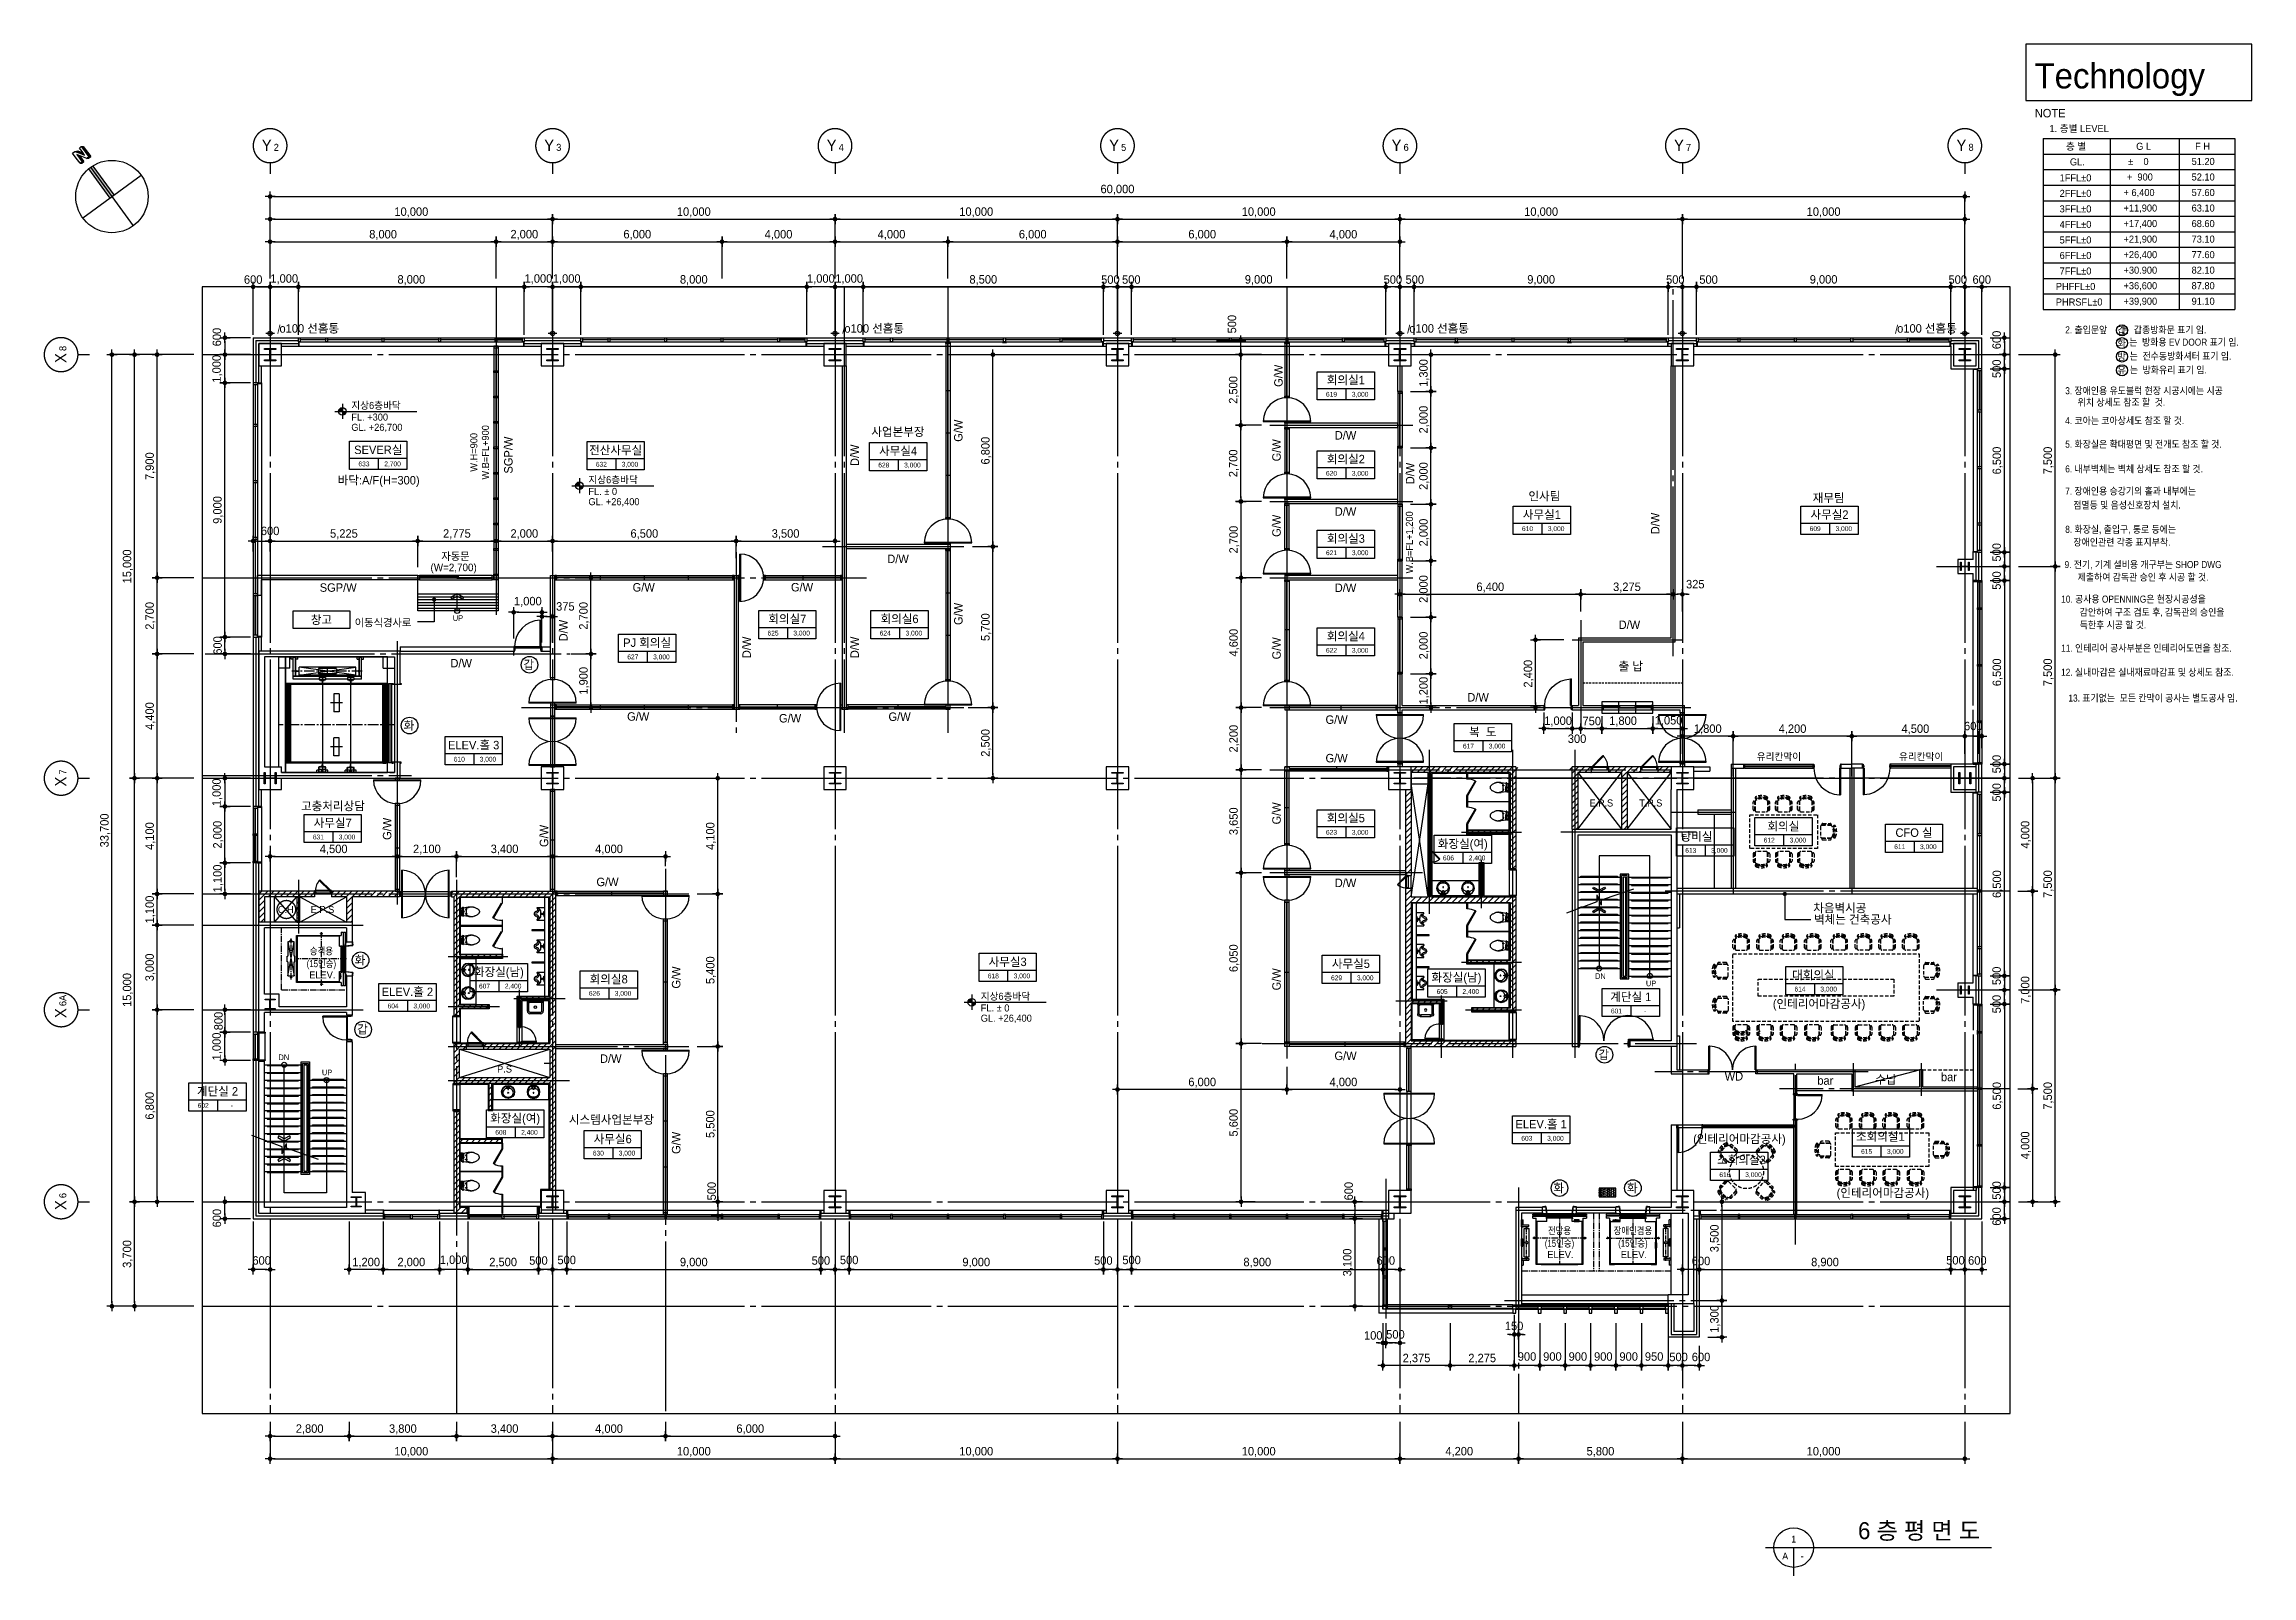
# Model space of a CAD drawing. Extents: x 14411873 to 14490035, y -1804798 to -1750552.
import ezdxf
from ezdxf.enums import TextEntityAlignment as Align

# ---------------------------------------------------------------- set-up
doc = ezdxf.new("R2010")
doc.units = 0
doc.header["$LTSCALE"] = 100
doc.header["$MEASUREMENT"] = 0
doc.header["$PDSIZE"] = -10
for name, pattern in [('CEN', [66, 60, -2, 2, -2]), ('CENTER', [7.5, 5, -1, 0.5, -1]), ('CENTER2', [1.125, 0.75, -0.125, 0.125, -0.125]), ('HID', [2.3, 1.5, -0.8]), ('HIDDEN', [0.375, 0.25, -0.125]), ('PHANTOM', [2.5, 1.25, -0.25, 0.25, -0.25, 0.25, -0.25])]:
    doc.linetypes.add(name, pattern=pattern)
doc.layers.get('0').update_dxf_attribs({"linetype": 'CONTINUOUS'})
doc.layers.get('Defpoints').update_dxf_attribs({"linetype": 'CONTINUOUS'})
for name, color, linetype in [('0-내벽고정식', 7, 'CONTINUOUS'), ('4WID', 4, 'CONTINUOUS'), ('8', 8, 'CONTINUOUS'), ('AINFO', 1, 'CONTINUOUS'), ('AXIS', 7, 'CEN'), ('C PL -등추가$0$lighting-ceiling', 1, 'CONTINUOUS'), ('CEN', 1, 'CEN'), ('COL', 2, 'CONTINUOUS'), ('col2', 3, 'CONTINUOUS'), ('DIM', 7, 'CONTINUOUS'), ('DIM-내부', 7, 'CONTINUOUS'), ('DOOR', 4, 'CONTINUOUS'), ('elev', 7, 'CONTINUOUS'), ('EQP', 1, 'CONTINUOUS'), ('FIN', 5, 'CONTINUOUS'), ('HAND', 3, 'CONTINUOUS'), ('HAT', 5, 'CONTINUOUS'), ('HOISTWAY', 9, 'CONTINUOUS'), ('IN', 6, 'CONTINUOUS'), ('K-TOILET', 11, 'CONTINUOUS'), ('LEVEL-1', 4, 'CONTINUOUS'), ('ST', 3, 'CONTINUOUS'), ('SY2', 7, 'CONTINUOUS'), ('SYM', 7, 'CONTINUOUS'), ('TEX', 3, 'CONTINUOUS'), ('TEXT', 2, 'CONTINUOUS'), ('TEXT1', 7, 'CONTINUOUS'), ('TEXT2', 7, 'CONTINUOUS'), ('TILE', 5, 'CONTINUOUS'), ('TITLE', 3, 'CONTINUOUS'), ('TO', 6, 'CONTINUOUS'), ('WALL', 2, 'CONTINUOUS'), ('WALL-1', 7, 'CONTINUOUS'), ('WALL-UNKNOWN', 3, 'CONTINUOUS'), ('WALLBR', 3, 'CONTINUOUS'), ('WID', 4, 'CONTINUOUS'), ('WINE', 8, 'CONTINUOUS'), ('우수드레인', 8, 'CONTINUOUS'), ('지시선', 7, 'CONTINUOUS')]:
    doc.layers.add(name, color=color, linetype=linetype)
doc.styles.add('HY울를도M', font='HYWULM.TTF')
doc.styles.add('굴림', font='H2HDRM.TTF')
doc.styles.add('돋음', font='Dotum.ttf', dxfattribs={"height": 3})
doc.dimstyles.new('DIM100', dxfattribs={"dimtxt": 300, "dimasz": 120, "dimexe": 1, "dimexo": 100, "dimgap": 60, "dimtad": 1, "dimdec": 4, "dimzin": 0, "dimdsep": 46, "dimlunit": 6, "dimtxsty": '굴림', "dimblk": 'DOTT', "dimcen": 0.09, "dimadec": 0, "dimazin": 0, "dimtfac": 1, "dimtdec": 4, "dimtofl": 0, "dimtmove": 2, "dimatfit": 2, "dimldrblk": 'DOTT', "dimfxl": 1, "dimtolj": 1, "dimtzin": 0, "dimarcsym": 0})
doc.dimstyles.new('DIM50', dxfattribs={"dimscale": 50, "dimtxt": 3, "dimasz": 1.2, "dimexe": 1, "dimexo": 1, "dimgap": 0.6, "dimtad": 1, "dimdec": 4, "dimzin": 0, "dimdsep": 46, "dimlunit": 6, "dimtxsty": '굴림', "dimblk": 'DOTT', "dimcen": 0.09, "dimadec": 0, "dimazin": 0, "dimtfac": 1, "dimtdec": 4, "dimtofl": 0, "dimtmove": 2, "dimatfit": 2, "dimldrblk": 'DOTT', "dimfxl": 1, "dimtolj": 1, "dimtzin": 0, "dimarcsym": 0})
pattern_1 = [(45, (1729626.7, -3035737.57), (-106.0660172, 106.0660172), [])]
pattern_2 = [(45, (1729626.7, -3035737.57), (-106.0660172, 106.0660172), [])]
pattern_3 = [(45, (1645526.7, -3035737.57), (-106.0660172, 106.0660172), [])]

msp = doc.modelspace()

# ---------------------------------------------------------------- texts
at = {"layer": 'SYM', "style": 'HY울를도M'}
for s, p in [('1', (14473813.61478, -1803498.15773)), ('A', (14473513.61478, -1804098.15773)), ('-', (14474113.61478, -1804098.15773))]:
    msp.add_text(s, height=240, dxfattribs=at).set_placement(p, align=Align.MIDDLE_CENTER)
at = {"layer": 'TEXT', "style": 'HY울를도M'}
for s, p in [('1. 층별 LEVEL', (14482870.67216, -1753665.32638)), ('층 별', (14483452.73045, -1754295.35493)), ('GL.', (14483592.9142, -1754847.84867)), (' %%P    0', (14485564.31862, -1754834.99968)), ('G L', (14485938.87966, -1754295.35493)), ('51.20', (14487901.75296, -1754832.06976)), ('F H', (14488025.52209, -1754295.35493)), ('1FFL%%P0', (14483229.39198, -1755412.11861)), ('+  900', (14485611.46589, -1755382.06426)), ('52.10', (14487901.75296, -1755382.06426)), ('3FFL%%P0', (14483229.39198, -1756512.10761)), ('2FFL%%P0', (14483229.39198, -1755962.11311)), ('+ 6,400', (14485491.1613, -1755932.05876)), ('+11,900', (14485491.1613, -1756482.05326)), ('57.60', (14487901.75296, -1755932.05876)), ('63.10', (14487901.75296, -1756482.05326)), ('4FFL%%P0', (14483229.39198, -1757062.10211)), ('+17,400', (14485491.1613, -1757032.04776)), ('68.60', (14487901.75296, -1757032.04776)), ('5FFL%%P0', (14483229.39198, -1757612.09661)), ('+21,900', (14485491.1613, -1757582.04226)), ('73.10', (14487901.75296, -1757582.04226)), ('6FFL%%P0', (14483229.39198, -1758162.09111)), ('7FFL%%P0', (14483229.39198, -1758712.08561)), ('+26,400', (14485491.1613, -1758132.03676)), ('+30.900', (14485491.1613, -1758682.03126)), ('82.10', (14487901.75296, -1758682.03126)), ('77.60', (14487901.75296, -1758132.03676)), ('PHFFL%%P0', (14483096.00757, -1759259.08416)), ('+36,600', (14485491.1613, -1759232.02576)), ('87.80', (14487901.75296, -1759232.02576)), ('PHRSFL%%P0', (14483096.00757, -1759809.07866)), ('+39,900', (14485491.1613, -1759782.02026)), ('91.10', (14487901.75296, -1759782.02026)), ('화', (14485267.42662, -1761264.03653)), ('갑', (14485267.42662, -1760813.39544)), ('방', (14485267.42662, -1761739.62402)), ('유', (14485267.42662, -1762224.62295)), ('지상6층바닥', (14422748.51606, -1763472.12848)), ('GL. +26,700', (14422748.51606, -1764247.45625)), ('FL. +300', (14422748.51606, -1763885.0944)), ('지상6층바닥', (14431141.50754, -1766105.95075)), ('FL. %%p 0', (14431141.50754, -1766518.91667)), ('GL. +26,400', (14431141.50754, -1766881.27852)), ('지상6층바닥', (14445031.91752, -1784397.78396)), ('GL. +26,400', (14445031.91752, -1785173.11174)), ('FL. %%p 0', (14445031.91752, -1784810.74989))]:
    msp.add_text(s, height=250, dxfattribs=at).set_placement(p)
at = {"layer": 'TEXT', "style": 'HY울를도M', "width": 0.9}
for s, p in [('2. 출입문앞      는  갑종방화문 표기 임.', (14483428.02748, -1760669.7684)), ('는  방화용 EV DOOR 표기 임.', (14485693.25344, -1761105.7629)), ('는  전수동방화셔터 표기 임.', (14485710.85592, -1761601.10067)), ('는  방화유리 표기 임.', (14485715.34666, -1762089.35481)), ('3. 장애인용 유도블럭 현장 시공시에는 시공', (14483428.02748, -1762827.24158)), ('위치 상세도 참조 할  것.', (14483868.3387, -1763235.69444)), ('4. 코아는 코아상세도 참조 할 것.', (14483428.02748, -1763885.7064)), ('5. 화장실은 확대평면 및 전개도 참조 할 것.', (14483428.02748, -1764720.04269)), ('6. 내부벽체는 벽체 상세도 참조 할 것.', (14483428.02748, -1765595.25864)), ('7. 장애인용 승강기의 홀과 내부에는', (14483428.02748, -1766381.26252)), ('    점멸등 및 음성신호장치 설치.', (14483384.63288, -1766875.7404)), ('8. 화장실, 출입구, 통로 등에는', (14483428.02748, -1767735.45768)), ('    장애인관련 각종 표지부착.', (14483391.1796, -1768190.36844))]:
    msp.add_text(s, height=250, dxfattribs=at).set_placement(p, align=Align.MIDDLE_LEFT)
for s, p in [('9. 전기, 기계 설비용 개구부는 SHOP DWG', (14483403.79263, -1769107.60318)), ('제출하여 감독관 승인 후 시공 할 것.', (14483869.06273, -1769554.82746)), ('10. 공사용 OPENNING은 현장시공성을', (14483284.96221, -1770331.8576)), ('감안하여 구조 검토 후, 감독관의 승인을 ', (14483940.39396, -1770793.90208)), ('득한후 시공 할 것.', (14483940.39396, -1771245.05646)), ('11. 인테리어 공사부분은 인테리어도면을 참조.', (14483284.96221, -1772067.04416)), ('12. 실내마감은 실내재료마감표 및 상세도 참조.', (14483280.81545, -1772922.8543))]:
    msp.add_text(s, height=250, dxfattribs=at).set_placement(p)
msp.add_text('13. 표기없는  모든 칸막이 공사는 별도공사 임.', height=250, dxfattribs=at).set_placement((14486535.47137, -1773835.46066), align=Align.CENTER)
at = {"layer": 'TEXT', "style": 'HY울를도M'}
for s, p in [('E.P.S', (14467005.54551, -1777427.02862)), ('T.P.S', (14468755.54551, -1777427.02862)), ('C.H', (14420427.01302, -1781199.19177)), ('E.P.S', (14421727.01302, -1781199.19177)), ('ELEV.', (14421721.33949, -1783516.49615)), ('P.S', (14428173.21251, -1786849.19177)), ('ELEV.', (14465556.33949, -1793419.93128)), ('ELEV.', (14468156.33949, -1793419.93128))]:
    msp.add_text(s, height=250, dxfattribs=at).set_placement(p, align=Align.MIDDLE)
at = {"layer": 'TEXT', "style": 'HY울를도M', "width": 0.85}
for s, p in [('승객용', (14421688.21251, -1782663.80777)), ('(15인승)', (14421688.21251, -1783134.00787)), ('(15인승)', (14465523.21251, -1793037.44301)), ('전망용', (14465523.21251, -1792567.24291)), ('장애인겸용', (14468123.21251, -1792567.24291)), ('(15인승)', (14468123.21251, -1793037.44301))]:
    msp.add_text(s, height=250, dxfattribs=at).set_placement(p, align=Align.MIDDLE)
at = {"layer": 'TEXT1', "ltscale": 0.85, "style": 'HY울를도M'}
msp.add_text('Technology', height=892.41075, dxfattribs=at).set_placement((14482340.20176, -1752120.93997))
at = {"layer": 'TEXT1', "style": 'HY울를도M'}
for s, height, p in [('NOTE', 300, (14482349.10109, -1753146.6152)), ('자동문', 266.404627, (14425935.34482, -1768822.43964)), ('(W=2,700)', 266.404627, (14425551.99787, -1769217.72489)), ('이동식경사로', 266.404627, (14422867.97599, -1771172.26133)), ('갑', 300, (14428842.5071, -1772678.02839)), ('화', 300, (14424598.14653, -1774830.57274)), ('유리칸막이', 250, (14472507.57443, -1775908.64462)), ('유리칸막이', 250, (14477543.34618, -1775908.64462)), ('차음벽시공 ', 300, (14474506.41709, -1781297.633)), ('벽체는 건축공사', 300, (14474533.95013, -1781700.79735)), ('화', 300, (14422864.47233, -1783143.13065)), ('갑', 300, (14422954.23736, -1785595.47459)), ('갑', 300, (14466902.02404, -1786490.60178)), ('화', 300, (14465309.7536, -1791212.66673)), ('화', 300, (14467909.7536, -1791212.66673))]:
    msp.add_text(s, height=height, dxfattribs=at).set_placement(p)
for s, p in [('/', (14420182.80956, -1760646.75628)), ('o100 선홈통', (14421260.80956, -1760609.75628)), ('/', (14440182.80956, -1760646.75628)), ('o100 선홈통', (14441260.80956, -1760609.75628)), ('/', (14460182.80956, -1760646.75628)), ('o100 선홈통', (14461260.80956, -1760609.75628)), ('/', (14477455.62098, -1760646.75628)), ('o100 선홈통', (14478533.62098, -1760609.75628))]:
    msp.add_text(s, height=300, dxfattribs=at).set_placement(p, align=Align.MIDDLE)
for s, p in [('G/W', (14455722.95389, -1762298.42689)), ('G/W', (14444386.98806, -1764242.41137)), ('SGP/W', (14428457.58811, -1765106.26291)), ('D/W', (14440720.80097, -1765112.3129)), ('G/W', (14455653.95389, -1764934.56632)), ('D/W', (14460383.60978, -1765758.49911)), ('G/W', (14455653.95389, -1767611.03702)), ('D/W', (14469060.92457, -1767529.14063)), ('G/W', (14444389.0467, -1770731.47747)), ('D/W', (14430405.07232, -1771321.31093)), ('D/W', (14436893.51923, -1771916.84473)), ('D/W', (14440718.51923, -1771916.84473)), ('G/W', (14455653.95389, -1771949.47043)), ('G/W', (14424165.69644, -1778342.51146)), ('G/W', (14455653.95389, -1777793.42689)), ('G/W', (14429720.93387, -1778594.60809)), ('G/W', (14434398.66108, -1783607.30877)), ('G/W', (14455653.95389, -1783671.74943)), ('G/W', (14434398.66108, -1789463.80547))]:
    msp.add_text(s, height=300, rotation=90, dxfattribs=at).set_placement(p, align=Align.CENTER)
for s, p in [('회의실1', (14457958.13406, -1762599.18206)), ('사업본부장', (14442100.40451, -1764429.67123)), ('SEVER실', (14423702.46347, -1765069.30713)), ('전산사무실', (14432107.66493, -1765081.24521)), ('사무실4', (14442106.81497, -1765110.10787)), ('D/W', (14457947.27322, -1764556.02806)), ('회의실2', (14457958.13406, -1765397.87222)), ('바닥:A/F(H=300)', (14423715.74283, -1766147.31893)), ('인사팀', (14464987.0538, -1766707.85467)), ('재무팀', (14475052.51219, -1766774.39877)), ('D/W', (14457947.27322, -1767256.02806)), ('사무실1', (14464897.97638, -1767363.82876)), ('사무실2', (14475081.97638, -1767363.82876)), ('회의실3', (14457958.13406, -1768212.03339)), ('D/W', (14442105.19001, -1768931.02806)), ('SGP/W', (14422283.62935, -1769946.99547)), ('G/W', (14433099.34443, -1769938.87624)), ('G/W', (14438705.70925, -1769934.33095)), ('D/W', (14457947.27322, -1769956.02806)), ('창고', (14421691.21735, -1771090.13422)), ('회의실7', (14438185.21271, -1771057.73768)), ('회의실6', (14442156.73275, -1771057.73768)), ('D/W', (14467998.21251, -1771265.44587)), ('PJ 회의실', (14433220.80161, -1771899.874)), ('회의실4', (14457958.13406, -1771667.65511)), ('D/W', (14426638.10404, -1772625.74011)), ('출 납', (14468044.93061, -1772735.476)), ('G/W', (14432905.12301, -1774513.90287)), ('G/W', (14438283.30277, -1774576.26532)), ('G/W', (14442159.04521, -1774520.7219)), ('D/W', (14462639.99074, -1773833.67072)), ('G/W', (14457631.93665, -1774625.15966)), ('복  도', (14462807.02394, -1775062.80876)), ('ELEV.홀 3', (14427080.0956, -1775527.10455)), ('G/W', (14457631.93665, -1775989.42499)), ('고충처리상담', (14422096.67782, -1777686.08724)), ('사무실7', (14422089.48671, -1778282.27436)), ('회의실5', (14457958.13406, -1778111.46885)), ('회의실', (14473449.16244, -1778401.22448)), ('화장실(여)', (14462098.29837, -1779022.5757)), ('탕비실', (14470373.39978, -1778766.00582)), ('CFO 실', (14478074.97638, -1778626.29494)), ('G/W', (14431818.77083, -1780372.24532)), ('D/W', (14457947.27322, -1780406.02806)), ('사무실3', (14445985.0892, -1783202.18941)), ('화장실(남)', (14427970.70944, -1783562.36398)), ('회의실8', (14431861.50422, -1783815.82297)), ('사무실5', (14458137.63127, -1783270.06847)), ('화장실(남)', (14461874.22153, -1783753.88523)), ('대회의실', (14474511.14373, -1783669.56036)), ('ELEV.홀 2', (14424734.58154, -1784266.09642)), ('계단실 1', (14468045.49115, -1784444.0548)), ('(인테리어마감공사)', (14474710.98214, -1784687.56036)), ('D/W', (14431934.77322, -1786631.02806)), ('G/W', (14457948.08171, -1786532.03987)), ('계단실 2', (14418010.38947, -1787788.75622)), ('WD', (14471698.16561, -1787256.17709)), ('bar', (14474935.31559, -1787406.16157)), ('수납', (14477077.69235, -1787372.46513)), ('bar', (14479311.10944, -1787279.96329)), ('화장실(여)', (14428548.71217, -1788741.23153)), ('시스템사업본부장', (14431956.12576, -1788791.23845)), ('ELEV.홀 1', (14464873.21251, -1788951.48162)), ('소회의실1', (14476883.63943, -1789391.39189)), ('사무실6', (14432001.86162, -1789478.02551)), ('(인테리어마감공사)', (14471892.68235, -1789471.92148)), ('소회의실2', (14471964.15246, -1790216.05936)), ('(인테리어마감공사)', (14476971.54898, -1791384.4467))]:
    msp.add_text(s, height=300, dxfattribs=at).set_placement(p, align=Align.CENTER)
at = {"layer": 'TEXT1', "color": 2, "style": 'HY울를도M'}
for s, p in [('619', (14457451.38611, -1762952.33267)), ('633', (14423195.71552, -1765418.43706)), ('632', (14431600.91697, -1765430.37514)), ('628', (14441600.06702, -1765459.2378)), ('620', (14457451.38611, -1765751.02283)), ('610', (14464391.22843, -1767712.95868)), ('609', (14474575.22843, -1767712.95868)), ('621', (14457451.38611, -1768565.184)), ('625', (14437678.46476, -1771410.88829)), ('624', (14441649.98479, -1771410.88829)), ('627', (14432714.05365, -1772253.02461)), ('622', (14457451.38611, -1772020.80572)), ('610', (14426573.34764, -1775876.23448)), ('617', (14462300.27598, -1775411.93868)), ('631', (14421582.73875, -1778631.40428)), ('623', (14457451.38611, -1778464.61946)), ('612', (14472949.70587, -1778741.15734)), ('611', (14477568.22843, -1778975.42487)), ('606', (14461591.55042, -1779371.70563)), ('613', (14470170.417, -1779105.93868)), ('618', (14445478.34125, -1783551.31933)), ('629', (14457630.88331, -1783619.1984)), ('607', (14427463.96148, -1783911.4939)), ('626', (14431354.75627, -1784168.97358)), ('605', (14461367.47357, -1784103.01515)), ('614', (14474039.23419, -1784018.69028)), ('604', (14424227.83358, -1784615.22634)), ('601', (14467538.7432, -1784793.18472)), ('602', (14417503.64151, -1788137.88614)), ('608', (14428041.96422, -1789090.36146)), ('630', (14431495.11367, -1789827.15544)), ('603', (14464366.46456, -1789300.61155)), ('615', (14476397.10051, -1789765.95466)), ('616', (14471378.34152, -1790590.62213))]:
    msp.add_text(s, height=170, dxfattribs=at).set_placement(p, align=Align.MIDDLE_CENTER)
at = {"layer": 'TEXT1', "style": 'HY울를도M'}
for s, p in [('3,000', (14458464.88202, -1762952.33267)), ('2,700', (14424209.21143, -1765418.43706)), ('3,000', (14432614.41288, -1765430.37514)), ('3,000', (14442613.56293, -1765459.2378)), ('3,000', (14458464.88202, -1765751.02283)), ('3,000', (14465404.72434, -1767712.95868)), ('3,000', (14475588.72434, -1767712.95868)), ('3,000', (14458464.88202, -1768565.184)), ('3,000', (14438691.96067, -1771410.88829)), ('3,000', (14442663.4807, -1771410.88829)), ('3,000', (14433727.54956, -1772253.02461)), ('3,000', (14458464.88202, -1772020.80572)), ('3,000', (14427586.84356, -1775876.23448)), ('3,000', (14463313.77189, -1775411.93868)), ('3,000', (14422596.23466, -1778631.40428)), ('3,000', (14458464.88202, -1778464.61946)), ('3,000', (14473963.20178, -1778741.15734)), ('3,000', (14478581.72434, -1778975.42487)), ('2,400', (14462605.04633, -1779371.70563)), ('3,000', (14471183.91291, -1779105.93868)), ('3,000', (14446491.83716, -1783551.31933)), ('3,000', (14458644.37922, -1783619.1984)), ('2,400', (14428477.45739, -1783911.4939)), ('3,000', (14432368.25218, -1784168.97358)), ('2,400', (14462380.96949, -1784103.01515)), ('3,000', (14475052.7301, -1784018.69028)), ('3,000', (14425241.32949, -1784615.22634)), ('-', (14468552.23911, -1784793.18472)), ('-', (14418517.13742, -1788137.88614)), ('2,400', (14429055.46013, -1789090.36146)), ('3,000', (14432508.60958, -1789827.15544)), ('3,000', (14465379.96047, -1789300.61155)), ('3,000', (14477410.59642, -1789765.95466)), ('3,000', (14472391.83743, -1790590.62213))]:
    msp.add_text(s, height=170, dxfattribs=at).set_placement(p, align=Align.MIDDLE_CENTER)
at = {"layer": 'TEXT2', "style": 'HY울를도M'}
for s, p in [('W.B=FL+900', (14427620.60946, -1765008.85171)), ('W.H=900', (14427210.23646, -1765008.85171)), ('W.B=FL+1,200', (14460332.85226, -1768197.36088))]:
    msp.add_text(s, height=250, rotation=90, dxfattribs=at).set_placement(p, align=Align.CENTER)
at = {"layer": 'TITLE', "color": 4, "style": 'HY울를도M'}
for s, p in [('UP', (14426341.6897, -1770977.66165)), ('DN', (14466782.71553, -1783659.1087)), ('UP', (14468582.71553, -1783916.67538)), ('DN', (14420171.21784, -1786533.32474)), ('UP', (14421707.02185, -1787071.46808))]:
    msp.add_text(s, height=200, dxfattribs=at).set_placement(p)
at = {"layer": 'TITLE', "style": 'HY울를도M'}
msp.add_text('6 층 평 면 도', height=600, dxfattribs=at).set_placement((14480413.61478, -1803678.15773), align=Align.BOTTOM_RIGHT)

# ---------------------------------------------------------------- blocks, each defined once
blk = doc.blocks.new('전망15인승')
at = {"layer": 'elev', "color": 4, "ltscale": 5}
for p, q in [((-350, -35), (600, -35)), ((-350, -90), (-350, -35)), ((1550, -90), (-350, -90)), ((1065, -45), (135, -45)), ((135, -80), (135, -45)), ((1065, -80), (135, -80)), ((600, -35), (1550, -35)), ((600, -90), (600, -45)), ((1065, -80), (1065, -45)), ((1550, -35), (1550, -90))]:
    blk.add_line(p, q, dxfattribs=at)
at = {"layer": 'HOISTWAY', "color": 1, "linetype": 'CENTER2', "ltscale": 3}
for p, q in [((600, 0), (600, -1807)), ((1550, -885), (-350, -885))]:
    blk.add_line(p, q, dxfattribs=at)
at = {"layer": 'HOISTWAY', "ltscale": 5}
for p, q in [((-350, -115), (1550, -115)), ((-350, -185), (-350, -115)), ((-350, -185), (-230, -185)), ((-230, -1820), (-230, -185)), ((-200, -295), (-200, -1795)), ((150, -295), (-200, -295)), ((150, -185), (120, -185)), ((1065, -145), (135, -145)), ((135, -180), (135, -145)), ((1065, -180), (135, -180)), ((150, -295), (150, -185)), ((600, -180), (600, -145)), ((1050, -295), (1050, -185)), ((1050, -185), (1080, -185)), ((1400, -295), (1050, -295)), ((1065, -180), (1065, -145)), ((1400, -1795), (1400, -295)), ((1430, -185), (1430, -1820)), ((1430, -185), (1550, -185)), ((1550, -115), (1550, -185)), ((-290, -851), (-306, -851)), ((-306, -851), (-306, -919)), ((-290, -919), (-306, -919)), ((-290, -877), (-290, -851)), ((-250, -877), (-290, -877)), ((-290, -893), (-290, -919)), ((-250, -893), (-290, -893)), ((-250, -893), (-250, -877)), ((1450, -893), (1450, -877)), ((1450, -877), (1490, -877)), ((1450, -893), (1490, -893)), ((1490, -851), (1506, -851)), ((1490, -877), (1490, -851)), ((1490, -893), (1490, -919)), ((1490, -919), (1506, -919)), ((1506, -851), (1506, -919)), ((-50, -1825), (-230, -1825)), ((-200, -1795), (-50, -1795)), ((-50, -1806), (-50, -1795)), ((-50, -1825), (-50, -1814)), ((1250, -1795), (1400, -1795)), ((1250, -1806), (1250, -1795)), ((1250, -1825), (1250, -1814)), ((1430, -1825), (1250, -1825))]:
    blk.add_line(p, q, dxfattribs=at)
at = {"layer": 'HOISTWAY', "ltscale": 200}
for p, q in [((1296, -295), (1116, -245)), ((1296, -245), (1116, -295)), ((1206, -318), (1206, -222)), ((-177, -1142), (-253, -1142)), ((-230, -1052), (-200, -1232)), ((-200, -1052), (-230, -1232))]:
    blk.add_line(p, q, dxfattribs=at)
at = {"layer": 'HOISTWAY'}
for p, q in [((-193, -1032), (-200, -1032)), ((-200, -1052), (-200, -1032)), ((-200, -1052), (-200, -1252)), ((-200, -1252), (-193, -1252)), ((-193, -1252), (-193, -1032)), ((-193, -1252), (-193, -1038))]:
    blk.add_line(p, q, dxfattribs=at)
at = {"layer": 'HOISTWAY', "color": 1, "ltscale": 5}
for p, q in [((-70, -1806), (1270, -1806)), ((-70, -1814), (-70, -1806)), ((-70, -1814), (1270, -1814)), ((1270, -1814), (1270, -1806))]:
    blk.add_line(p, q, dxfattribs=at)
at = {"layer": 'HOISTWAY', "color": 8, "ltscale": 5}
for p, q in [((-50, -1795), (1250, -1795)), ((-50, -1825), (1250, -1825))]:
    blk.add_line(p, q, dxfattribs=at)
at = {"layer": 'HOISTWAY'}
for points in [[(1296, -245), (1116, -245), (1116, -295), (1296, -295)], [(-230, -1052), (-230, -1232), (-200, -1232), (-200, -1052)]]:
    blk.add_lwpolyline(points, close=True, dxfattribs=at)
blk = doc.blocks.new('카운트')
at = {"layer": 'elev', "color": 8}
for p, q in [((-100, -545), (-270, -545)), ((-270, -1545), (-270, -545)), ((-261, -482), (-261, -417)), ((-16, -417), (-261, -417)), ((-16, -477), (-261, -477)), ((-16, -482), (-261, -482)), ((-224, -495), (-224, -491)), ((-224, -495), (-221, -495)), ((-221, -495), (-221, -491)), ((-218, -485), (-196, -485)), ((-218, -488), (-196, -488)), ((-193, -537), (-193, -491)), ((-190, -537), (-190, -491)), ((-180, -537), (-180, -491)), ((-177, -537), (-177, -491)), ((-174, -485), (-152, -485)), ((-174, -488), (-152, -488)), ((-149, -495), (-149, -491)), ((-149, -495), (-146, -495)), ((-146, -495), (-146, -491)), ((-100, -1545), (-100, -545)), ((0, -242), (-65, -242)), ((-65, -417), (-65, -242)), ((-65, -492), (-65, -482)), ((0, -492), (-65, -492)), ((-16, -482), (-16, -417)), ((-6, -492), (-6, -242)), ((-100, -1545), (-270, -1545)), ((-193, -1553), (-193, -1599)), ((-190, -1553), (-190, -1599)), ((-180, -1553), (-180, -1599)), ((-177, -1553), (-177, -1599)), ((-129, -1043), (-104, -1043)), ((-129, -1053), (-104, -1053)), ((-104, -1043), (-101, -1044)), ((-104, -1053), (-101, -1051)), ((-101, -1044), (-86, -1044)), ((-101, -1051), (-86, -1051)), ((-82, -1041), (-86, -1044)), ((-82, -1055), (-86, -1051)), ((-80, -1011), (-82, -1041)), ((-82, -1055), (-80, -1084)), ((-78, -1009), (-74, -1009)), ((-78, -1087), (-74, -1087)), ((-74, -1009), (-74, -1087)), ((-25, -948), (-71, -948)), ((-71, -1148), (-71, -948)), ((-25, -1148), (-71, -1148)), ((-62, -1148), (-62, -948)), ((-25, -952), (-62, -952)), ((-25, -998), (-62, -998)), ((-25, -1098), (-62, -1098)), ((-25, -1144), (-62, -1144)), ((-50, -948), (-50, -918)), ((0, -918), (-50, -918)), ((-50, -1098), (-50, -998)), ((-50, -1178), (-50, -1148)), ((0, -1178), (-50, -1178)), ((-25, -948), (-25, -998)), ((-25, -1148), (-25, -1098)), ((-4, -1178), (-4, -918)), ((-16, -1608), (-261, -1608)), ((-261, -1608), (-261, -1673)), ((-16, -1613), (-261, -1613)), ((-16, -1673), (-261, -1673)), ((-224, -1595), (-224, -1599)), ((-221, -1595), (-224, -1595)), ((-221, -1595), (-221, -1599)), ((-196, -1602), (-218, -1602)), ((-196, -1605), (-218, -1605)), ((-152, -1602), (-174, -1602)), ((-152, -1605), (-174, -1605)), ((-146, -1595), (-149, -1595)), ((-149, -1595), (-149, -1599)), ((-146, -1595), (-146, -1599)), ((-65, -1598), (-65, -1608)), ((0, -1598), (-65, -1598)), ((-65, -1673), (-65, -1848)), ((0, -1848), (-65, -1848)), ((-16, -1608), (-16, -1673)), ((-6, -1598), (-6, -1848))]:
    blk.add_line(p, q, dxfattribs=at)
at = {"layer": 'elev', "color": 1, "linetype": 'PHANTOM'}
blk.add_line((-185, -1691), (-185, -405), dxfattribs=at)
at = {"layer": 'elev', "color": 8}
blk.add_circle((-185, -1045), 42.8, dxfattribs=at)
for centre, radius, start, end in [((-218, -491), 6.2, 90, 180), ((-218, -491), 3, 90, 180), ((-196, -491), 6.2, 0, 90), ((-196, -491), 3, 0, 90), ((-185, -537), 8.2, 180, 0), ((-185, -537), 5, 180, 0), ((-174, -491), 6.2, 90, 180), ((-174, -491), 3, 90, 180), ((-152, -491), 6.2, 0, 90), ((-152, -491), 3, 0, 90), ((-185, -1553), 8.2, 0, 180), ((-185, -1553), 5, 0, 180), ((-78, -1011), 2.5, 90, 176.59066), ((-78, -1084), 2.5, 183.40934, 270), ((-218, -1599), 6.2, 180, 270), ((-218, -1599), 3, 180, 270), ((-196, -1599), 3, 270, 0), ((-196, -1599), 6.2, 270, 0), ((-174, -1599), 6.2, 180, 270), ((-174, -1599), 3, 180, 270), ((-152, -1599), 3, 270, 0), ((-152, -1599), 6.2, 270, 0)]:
    blk.add_arc(centre, radius, start, end, dxfattribs=at)
blk = doc.blocks.new('전망15인승-2호')
at = {"layer": 'elev', "color": 4, "ltscale": 5}
for p, q in [((-350, -35), (600, -35)), ((-350, -90), (-350, -35)), ((1550, -90), (-350, -90)), ((1065, -45), (135, -45)), ((135, -80), (135, -45)), ((1065, -80), (135, -80)), ((600, -35), (1550, -35)), ((600, -90), (600, -45)), ((1065, -80), (1065, -45)), ((1550, -35), (1550, -90))]:
    blk.add_line(p, q, dxfattribs=at)
at = {"layer": 'HOISTWAY', "color": 1, "linetype": 'CENTER2', "ltscale": 3}
for p, q in [((600, 0), (600, -1807)), ((1550, -885), (-350, -885))]:
    blk.add_line(p, q, dxfattribs=at)
at = {"layer": 'HOISTWAY', "ltscale": 5}
for p, q in [((-350, -115), (1550, -115)), ((-350, -185), (-350, -115)), ((-350, -185), (-230, -185)), ((-230, -1820), (-230, -185)), ((-200, -295), (-200, -1795)), ((150, -295), (-200, -295)), ((150, -185), (120, -185)), ((1065, -145), (135, -145)), ((135, -180), (135, -145)), ((1065, -180), (135, -180)), ((150, -295), (150, -185)), ((600, -180), (600, -145)), ((1050, -295), (1050, -185)), ((1050, -185), (1080, -185)), ((1400, -295), (1050, -295)), ((1065, -180), (1065, -145)), ((1400, -1795), (1400, -295)), ((1430, -185), (1430, -1820)), ((1430, -185), (1550, -185)), ((1550, -115), (1550, -185)), ((-290, -851), (-306, -851)), ((-306, -851), (-306, -919)), ((-290, -919), (-306, -919)), ((-290, -877), (-290, -851)), ((-250, -877), (-290, -877)), ((-290, -893), (-290, -919)), ((-250, -893), (-290, -893)), ((-250, -893), (-250, -877)), ((1450, -893), (1450, -877)), ((1450, -877), (1490, -877)), ((1450, -893), (1490, -893)), ((1490, -851), (1506, -851)), ((1490, -877), (1490, -851)), ((1490, -893), (1490, -919)), ((1490, -919), (1506, -919)), ((1506, -851), (1506, -919)), ((-50, -1825), (-230, -1825)), ((-200, -1795), (-50, -1795)), ((-50, -1806), (-50, -1795)), ((-50, -1825), (-50, -1814)), ((1250, -1795), (1400, -1795)), ((1250, -1806), (1250, -1795)), ((1250, -1825), (1250, -1814)), ((1430, -1825), (1250, -1825))]:
    blk.add_line(p, q, dxfattribs=at)
at = {"layer": 'HOISTWAY', "ltscale": 200}
for p, q in [((1296, -295), (1116, -245)), ((1296, -245), (1116, -295)), ((1206, -318), (1206, -222))]:
    blk.add_line(p, q, dxfattribs=at)
at = {"layer": 'HOISTWAY', "color": 1, "ltscale": 5}
for p, q in [((-70, -1806), (1270, -1806)), ((-70, -1814), (-70, -1806)), ((-70, -1814), (1270, -1814)), ((1270, -1814), (1270, -1806))]:
    blk.add_line(p, q, dxfattribs=at)
at = {"layer": 'HOISTWAY', "color": 8, "ltscale": 5}
for p, q in [((-50, -1795), (1250, -1795)), ((-50, -1825), (1250, -1825))]:
    blk.add_line(p, q, dxfattribs=at)
at = {"layer": 'HOISTWAY'}
blk.add_lwpolyline([(1296, -245), (1116, -245), (1116, -295), (1296, -295)], close=True, dxfattribs=at)
blk = doc.blocks.new('승객용15인승')
at = {"layer": 'elev', "color": 8, "ltscale": 5}
for p, q in [((-1994, 44), (-1994, 60)), ((-1926, 60), (-1994, 60)), ((-1968, 44), (-1994, 44)), ((-1968, 0), (-1968, 44)), ((-1952, 0), (-1952, 44)), ((-1952, 44), (-1926, 44)), ((-1926, 44), (-1926, 60)), ((-2095, -700), (-2095, -500)), ((-2095, -500), (-2070, -500)), ((-2070, -700), (-2095, -700)), ((-2070, 0), (-1850, -1200)), ((-2070, -1200), (-1850, 0)), ((-2070, 0), (-2070, -500)), ((-1850, 0), (-2070, 0)), ((-2070, -700), (-2070, -1200)), ((-1850, -500), (-1850, 0)), ((-1825, -500), (-1850, -500)), ((-1850, -1200), (-1850, -700)), ((-1850, -700), (-1825, -700)), ((-1825, -700), (-1825, -500)), ((-2070, -1200), (-1850, -1200)), ((-1994, -1244), (-1994, -1260)), ((-1968, -1244), (-1994, -1244)), ((-1926, -1260), (-1994, -1260)), ((-1968, -1200), (-1968, -1244)), ((-1952, -1200), (-1952, -1244)), ((-1952, -1244), (-1926, -1244)), ((-1926, -1244), (-1926, -1260))]:
    blk.add_line(p, q, dxfattribs=at)
at = {"layer": 'elev', "color": 4, "ltscale": 5}
for p, q in [((-90, -1550), (-90, 350)), ((-90, 350), (-35, 350)), ((-35, 350), (-35, -600)), ((-90, -600), (-45, -600)), ((-80, -1065), (-80, -135)), ((-80, -135), (-45, -135)), ((-45, -1065), (-45, -135)), ((-35, -600), (-35, -1550)), ((-35, -1550), (-90, -1550)), ((-80, -1065), (-45, -1065))]:
    blk.add_line(p, q, dxfattribs=at)
at = {"layer": 'HOISTWAY', "color": 1, "linetype": 'CENTER2', "ltscale": 3}
for p, q in [((-1960, -1326), (-1960, 127)), ((-885, -1550), (-885, 350)), ((0, -600), (-1770, -600))]:
    blk.add_line(p, q, dxfattribs=at)
at = {"layer": 'HOISTWAY', "ltscale": 5}
for p, q in [((-1770, 230), (-185, 230)), ((-1770, -1430), (-1770, 230)), ((-245, 200), (-1745, 200)), ((-1745, 200), (-1745, -1400)), ((-919, 290), (-919, 306)), ((-851, 306), (-919, 306)), ((-893, 290), (-919, 290)), ((-893, 250), (-893, 290)), ((-893, 250), (-877, 250)), ((-877, 290), (-851, 290)), ((-877, 250), (-877, 290)), ((-851, 290), (-851, 306)), ((-245, -150), (-245, 200)), ((-185, 350), (-185, 230)), ((-185, 350), (-115, 350)), ((-115, 350), (-115, -1550)), ((-245, -150), (-185, -150)), ((-185, -150), (-185, -120)), ((-180, -1065), (-180, -135)), ((-180, -135), (-145, -135)), ((-180, -600), (-145, -600)), ((-145, -1065), (-145, -135)), ((-185, -1430), (-1770, -1430)), ((-1745, -1400), (-245, -1400)), ((-893, -1490), (-919, -1490)), ((-919, -1490), (-919, -1506)), ((-851, -1506), (-919, -1506)), ((-893, -1450), (-877, -1450)), ((-893, -1450), (-893, -1490)), ((-877, -1450), (-877, -1490)), ((-877, -1490), (-851, -1490)), ((-851, -1490), (-851, -1506)), ((-245, -1400), (-245, -1050)), ((-245, -1050), (-185, -1050)), ((-185, -1050), (-185, -1080)), ((-185, -1430), (-185, -1550)), ((-115, -1550), (-185, -1550)), ((-180, -1065), (-145, -1065))]:
    blk.add_line(p, q, dxfattribs=at)
at = {"layer": 'HOISTWAY', "ltscale": 200}
for p, q in [((-268, -1206), (-172, -1206)), ((-245, -1296), (-195, -1116)), ((-195, -1296), (-245, -1116))]:
    blk.add_line(p, q, dxfattribs=at)
at = {"layer": 'HOISTWAY'}
blk.add_lwpolyline([(-195, -1296), (-195, -1116), (-245, -1116), (-245, -1296)], close=True, dxfattribs=at)
blk = doc.blocks.new('DOTT')
for p, q in [((-1.5, 0), (1.5, 0)), ((0, 1.5), (0, -1.5))]:
    blk.add_line(p, q)
at = {"color": 6, "const_width": 0.68}
blk.add_lwpolyline([(-0.34, 0, 1), (0.34, 0, 1)], format="xyb", close=True, dxfattribs=at)
blk = doc.blocks.new('*D23')
at = {"layer": 'Defpoints', "color": 0, "lineweight": -3}
for p in [(14479873, -1755949), (14419873, -1759149), (14479873, -1759149)]:
    blk.add_point(p, dxfattribs=at)
at = {"layer": 'DIM', "color": 7, "lineweight": -2}
for p, q in [((14419873, -1758849), (14419873, -1755849)), ((14419993, -1755949), (14479753, -1755949)), ((14479873, -1758849), (14479873, -1755849))]:
    blk.add_line(p, q, dxfattribs=at)
at = {"layer": 'DIM', "color": 7, "lineweight": -2, "xscale": 120, "yscale": 120, "zscale": 120, "rotation": 180}
blk.add_blockref('DOTT', (14419873, -1755949), dxfattribs=at)
at = {"layer": 'DIM', "color": 7, "lineweight": -2, "xscale": 120, "yscale": 120, "zscale": 120}
blk.add_blockref('DOTT', (14479873, -1755949), dxfattribs=at)
at = {"layer": 'DIM', "color": 3, "insert": (14449873, -1755710), "char_height": 300, "attachment_point": 5, "style": '굴림'}
blk.add_mtext('\\A1;60,000', dxfattribs=at)
blk = doc.blocks.new('*D24')
at = {"layer": 'Defpoints', "color": 0, "lineweight": -3}
for p in [(14429873, -1756749), (14419873, -1759149), (14429873, -1759149)]:
    blk.add_point(p, dxfattribs=at)
at = {"layer": 'DIM', "color": 7, "lineweight": -2}
for p, q in [((14419873, -1758849), (14419873, -1756649)), ((14419993, -1756749), (14429753, -1756749)), ((14429873, -1758849), (14429873, -1756649))]:
    blk.add_line(p, q, dxfattribs=at)
at = {"layer": 'DIM', "color": 7, "lineweight": -2, "xscale": 120, "yscale": 120, "zscale": 120, "rotation": 180}
blk.add_blockref('DOTT', (14419873, -1756749), dxfattribs=at)
at = {"layer": 'DIM', "color": 7, "lineweight": -2, "xscale": 120, "yscale": 120, "zscale": 120}
blk.add_blockref('DOTT', (14429873, -1756749), dxfattribs=at)
at = {"layer": 'DIM', "color": 3, "insert": (14424873, -1756511), "char_height": 300, "attachment_point": 5, "style": '굴림'}
blk.add_mtext('\\A1;10,000', dxfattribs=at)
blk = doc.blocks.new('*D25')
at = {"layer": 'Defpoints', "color": 0, "lineweight": -3}
for p in [(14439873, -1756749), (14429873, -1759149), (14439873, -1759149)]:
    blk.add_point(p, dxfattribs=at)
at = {"layer": 'DIM', "color": 7, "lineweight": -2}
for p, q in [((14429873, -1758849), (14429873, -1756649)), ((14429993, -1756749), (14439753, -1756749)), ((14439873, -1758849), (14439873, -1756649))]:
    blk.add_line(p, q, dxfattribs=at)
at = {"layer": 'DIM', "color": 7, "lineweight": -2, "xscale": 120, "yscale": 120, "zscale": 120, "rotation": 180}
blk.add_blockref('DOTT', (14429873, -1756749), dxfattribs=at)
at = {"layer": 'DIM', "color": 7, "lineweight": -2, "xscale": 120, "yscale": 120, "zscale": 120}
blk.add_blockref('DOTT', (14439873, -1756749), dxfattribs=at)
at = {"layer": 'DIM', "color": 3, "insert": (14434873, -1756511), "char_height": 300, "attachment_point": 5, "style": '굴림'}
blk.add_mtext('\\A1;10,000', dxfattribs=at)
blk = doc.blocks.new('*D26')
at = {"layer": 'Defpoints', "color": 0, "lineweight": -3}
for p in [(14449873, -1756749), (14439873, -1759149), (14449873, -1759149)]:
    blk.add_point(p, dxfattribs=at)
at = {"layer": 'DIM', "color": 7, "lineweight": -2}
for p, q in [((14439873, -1758849), (14439873, -1756649)), ((14439993, -1756749), (14449753, -1756749)), ((14449873, -1758849), (14449873, -1756649))]:
    blk.add_line(p, q, dxfattribs=at)
at = {"layer": 'DIM', "color": 7, "lineweight": -2, "xscale": 120, "yscale": 120, "zscale": 120, "rotation": 180}
blk.add_blockref('DOTT', (14439873, -1756749), dxfattribs=at)
at = {"layer": 'DIM', "color": 7, "lineweight": -2, "xscale": 120, "yscale": 120, "zscale": 120}
blk.add_blockref('DOTT', (14449873, -1756749), dxfattribs=at)
at = {"layer": 'DIM', "color": 3, "insert": (14444873, -1756511), "char_height": 300, "attachment_point": 5, "style": '굴림'}
blk.add_mtext('\\A1;10,000', dxfattribs=at)
blk = doc.blocks.new('*D27')
at = {"layer": 'Defpoints', "color": 0, "lineweight": -3}
for p in [(14459873, -1756749), (14449873, -1759149), (14459873, -1759149)]:
    blk.add_point(p, dxfattribs=at)
at = {"layer": 'DIM', "color": 7, "lineweight": -2}
for p, q in [((14449873, -1758849), (14449873, -1756649)), ((14449993, -1756749), (14459753, -1756749)), ((14459873, -1758849), (14459873, -1756649))]:
    blk.add_line(p, q, dxfattribs=at)
at = {"layer": 'DIM', "color": 7, "lineweight": -2, "xscale": 120, "yscale": 120, "zscale": 120, "rotation": 180}
blk.add_blockref('DOTT', (14449873, -1756749), dxfattribs=at)
at = {"layer": 'DIM', "color": 7, "lineweight": -2, "xscale": 120, "yscale": 120, "zscale": 120}
blk.add_blockref('DOTT', (14459873, -1756749), dxfattribs=at)
at = {"layer": 'DIM', "color": 3, "insert": (14454873, -1756511), "char_height": 300, "attachment_point": 5, "style": '굴림'}
blk.add_mtext('\\A1;10,000', dxfattribs=at)
blk = doc.blocks.new('*D28')
at = {"layer": 'Defpoints', "color": 0, "lineweight": -3}
for p in [(14469873, -1756749), (14459873, -1759149), (14469873, -1759149)]:
    blk.add_point(p, dxfattribs=at)
at = {"layer": 'DIM', "color": 7, "lineweight": -2}
for p, q in [((14459873, -1758849), (14459873, -1756649)), ((14459993, -1756749), (14469753, -1756749)), ((14469873, -1758849), (14469873, -1756649))]:
    blk.add_line(p, q, dxfattribs=at)
at = {"layer": 'DIM', "color": 7, "lineweight": -2, "xscale": 120, "yscale": 120, "zscale": 120, "rotation": 180}
blk.add_blockref('DOTT', (14459873, -1756749), dxfattribs=at)
at = {"layer": 'DIM', "color": 7, "lineweight": -2, "xscale": 120, "yscale": 120, "zscale": 120}
blk.add_blockref('DOTT', (14469873, -1756749), dxfattribs=at)
at = {"layer": 'DIM', "color": 3, "insert": (14464873, -1756511), "char_height": 300, "attachment_point": 5, "style": '굴림'}
blk.add_mtext('\\A1;10,000', dxfattribs=at)
blk = doc.blocks.new('*D29')
at = {"layer": 'Defpoints', "color": 0, "lineweight": -3}
for p in [(14479873, -1756749), (14469873, -1759149), (14479873, -1759149)]:
    blk.add_point(p, dxfattribs=at)
at = {"layer": 'DIM', "color": 7, "lineweight": -2}
for p, q in [((14469873, -1758849), (14469873, -1756649)), ((14469993, -1756749), (14479753, -1756749)), ((14479873, -1758849), (14479873, -1756649))]:
    blk.add_line(p, q, dxfattribs=at)
at = {"layer": 'DIM', "color": 7, "lineweight": -2, "xscale": 120, "yscale": 120, "zscale": 120, "rotation": 180}
blk.add_blockref('DOTT', (14469873, -1756749), dxfattribs=at)
at = {"layer": 'DIM', "color": 7, "lineweight": -2, "xscale": 120, "yscale": 120, "zscale": 120}
blk.add_blockref('DOTT', (14479873, -1756749), dxfattribs=at)
at = {"layer": 'DIM', "color": 3, "insert": (14474873, -1756511), "char_height": 300, "attachment_point": 5, "style": '굴림'}
blk.add_mtext('\\A1;10,000', dxfattribs=at)
blk = doc.blocks.new('BOMBOM_S')
at = {"color": 7}
blk.add_line((0, 0.4), (0, 0), dxfattribs=at)
blk.add_lwpolyline([(-0.6, 1, 1), (0.6, 1, 1), (-0.6, 1, 1)], format="xyb", dxfattribs=at)
at = {"color": 1, "style": '돋음'}
for tag, p, height in [('X', (-0.295, 0.816), 0.4), ('N', (0.129, 0.816), 0.25)]:
    blk.add_attdef(tag, p, '', height=height, dxfattribs=at)
blk = doc.blocks.new('*D30')
at = {"layer": 'Defpoints', "color": 0, "lineweight": -3}
for p in [(14414273, -1761549), (14417473, -1761549), (14417473, -1795249)]:
    blk.add_point(p, dxfattribs=at)
at = {"layer": 'DIM', "color": 7, "lineweight": -2}
for p, q in [((14417173, -1761549), (14414173, -1761549)), ((14414273, -1795129), (14414273, -1761669)), ((14417173, -1795249), (14414173, -1795249))]:
    blk.add_line(p, q, dxfattribs=at)
at = {"layer": 'DIM', "color": 7, "lineweight": -2, "xscale": 120, "yscale": 120, "zscale": 120}
for p, rotation in [((14414273, -1761549), 90), ((14414273, -1795249), 270)]:
    blk.add_blockref('DOTT', p, dxfattribs=dict(at, rotation=rotation))
at = {"layer": 'DIM', "color": 3, "insert": (14414034, -1778399), "char_height": 300, "attachment_point": 5, "rotation": 90, "style": '굴림'}
blk.add_mtext('\\A1;33,700', dxfattribs=at)
blk = doc.blocks.new('*D31')
at = {"layer": 'Defpoints', "color": 0, "lineweight": -3}
for p in [(14415073, -1761549), (14417473, -1761549), (14416323, -1776549)]:
    blk.add_point(p, dxfattribs=at)
at = {"layer": 'DIM', "color": 7, "lineweight": -2}
for p, q in [((14417173, -1761549), (14414973, -1761549)), ((14415073, -1776429), (14415073, -1761669)), ((14416023, -1776549), (14414973, -1776549))]:
    blk.add_line(p, q, dxfattribs=at)
at = {"layer": 'DIM', "color": 7, "lineweight": -2, "xscale": 120, "yscale": 120, "zscale": 120}
for p, rotation in [((14415073, -1761549), 90), ((14415073, -1776549), 270)]:
    blk.add_blockref('DOTT', p, dxfattribs=dict(at, rotation=rotation))
at = {"layer": 'DIM', "color": 3, "insert": (14414835, -1769049), "char_height": 300, "attachment_point": 5, "rotation": 90, "style": '굴림'}
blk.add_mtext('\\A1;15,000', dxfattribs=at)
blk = doc.blocks.new('*D32')
at = {"layer": 'Defpoints', "color": 0, "lineweight": -3}
for p in [(14415873, -1769449), (14417473, -1769449), (14417473, -1772149)]:
    blk.add_point(p, dxfattribs=at)
at = {"layer": 'DIM', "color": 7, "lineweight": -2}
for p, q in [((14417173, -1769449), (14415773, -1769449)), ((14415873, -1772029), (14415873, -1769569)), ((14417173, -1772149), (14415773, -1772149))]:
    blk.add_line(p, q, dxfattribs=at)
at = {"layer": 'DIM', "color": 7, "lineweight": -2, "xscale": 120, "yscale": 120, "zscale": 120}
for p, rotation in [((14415873, -1769449), 90), ((14415873, -1772149), 270)]:
    blk.add_blockref('DOTT', p, dxfattribs=dict(at, rotation=rotation))
at = {"layer": 'DIM', "color": 3, "insert": (14415634, -1770799), "char_height": 300, "attachment_point": 5, "rotation": 90, "style": '굴림'}
blk.add_mtext('\\A1;2,700', dxfattribs=at)
blk = doc.blocks.new('*D33')
at = {"layer": 'Defpoints', "color": 0, "lineweight": -3}
for p in [(14415873, -1772149), (14417473, -1772149), (14417473, -1776549)]:
    blk.add_point(p, dxfattribs=at)
at = {"layer": 'DIM', "color": 7, "lineweight": -2}
for p, q in [((14417173, -1772149), (14415773, -1772149)), ((14415873, -1776429), (14415873, -1772269)), ((14417173, -1776549), (14415773, -1776549))]:
    blk.add_line(p, q, dxfattribs=at)
at = {"layer": 'DIM', "color": 7, "lineweight": -2, "xscale": 120, "yscale": 120, "zscale": 120}
for p, rotation in [((14415873, -1772149), 90), ((14415873, -1776549), 270)]:
    blk.add_blockref('DOTT', p, dxfattribs=dict(at, rotation=rotation))
at = {"layer": 'DIM', "color": 3, "insert": (14415635, -1774349), "char_height": 300, "attachment_point": 5, "rotation": 90, "style": '굴림'}
blk.add_mtext('\\A1;4,400', dxfattribs=at)
blk = doc.blocks.new('*D34')
at = {"layer": 'Defpoints', "color": 0, "lineweight": -3}
for p in [(14415073, -1776549), (14417473, -1776549), (14417473, -1791549)]:
    blk.add_point(p, dxfattribs=at)
at = {"layer": 'DIM', "color": 7, "lineweight": -2}
for p, q in [((14417173, -1776549), (14414973, -1776549)), ((14415073, -1791429), (14415073, -1776669)), ((14417173, -1791549), (14414973, -1791549))]:
    blk.add_line(p, q, dxfattribs=at)
at = {"layer": 'DIM', "color": 7, "lineweight": -2, "xscale": 120, "yscale": 120, "zscale": 120}
for p, rotation in [((14415073, -1776549), 90), ((14415073, -1791549), 270)]:
    blk.add_blockref('DOTT', p, dxfattribs=dict(at, rotation=rotation))
at = {"layer": 'DIM', "color": 3, "insert": (14414835, -1784049), "char_height": 300, "attachment_point": 5, "rotation": 90, "style": '굴림'}
blk.add_mtext('\\A1;15,000', dxfattribs=at)
blk = doc.blocks.new('*D35')
at = {"layer": 'Defpoints', "color": 0, "lineweight": -3}
for p in [(14415073, -1791549), (14417473, -1791549), (14417473, -1795249)]:
    blk.add_point(p, dxfattribs=at)
at = {"layer": 'DIM', "color": 7, "lineweight": -2}
for p, q in [((14417173, -1791549), (14414973, -1791549)), ((14415073, -1795129), (14415073, -1791669)), ((14417173, -1795249), (14414973, -1795249))]:
    blk.add_line(p, q, dxfattribs=at)
at = {"layer": 'DIM', "color": 7, "lineweight": -2, "xscale": 120, "yscale": 120, "zscale": 120}
for p, rotation in [((14415073, -1791549), 90), ((14415073, -1795249), 270)]:
    blk.add_blockref('DOTT', p, dxfattribs=dict(at, rotation=rotation))
at = {"layer": 'DIM', "color": 3, "insert": (14414834, -1793399), "char_height": 300, "attachment_point": 5, "rotation": 90, "style": '굴림'}
blk.add_mtext('\\A1;3,700', dxfattribs=at)
blk = doc.blocks.new('*D36')
at = {"layer": 'Defpoints', "color": 0, "lineweight": -3}
for p in [(14415873, -1776549), (14417473, -1776549), (14417473, -1780649)]:
    blk.add_point(p, dxfattribs=at)
at = {"layer": 'DIM', "color": 7, "lineweight": -2}
for p, q in [((14417173, -1776549), (14415773, -1776549)), ((14415873, -1780529), (14415873, -1776669)), ((14417173, -1780649), (14415773, -1780649))]:
    blk.add_line(p, q, dxfattribs=at)
at = {"layer": 'DIM', "color": 7, "lineweight": -2, "xscale": 120, "yscale": 120, "zscale": 120}
for p, rotation in [((14415873, -1776549), 90), ((14415873, -1780649), 270)]:
    blk.add_blockref('DOTT', p, dxfattribs=dict(at, rotation=rotation))
at = {"layer": 'DIM', "color": 3, "insert": (14415635, -1778599), "char_height": 300, "attachment_point": 5, "rotation": 90, "style": '굴림'}
blk.add_mtext('\\A1;4,100', dxfattribs=at)
blk = doc.blocks.new('*D37')
at = {"layer": 'Defpoints', "color": 0, "lineweight": -3}
for p in [(14415873, -1784749), (14417473, -1784749), (14417473, -1791549)]:
    blk.add_point(p, dxfattribs=at)
at = {"layer": 'DIM', "color": 7, "lineweight": -2}
for p, q in [((14417173, -1784749), (14415773, -1784749)), ((14415873, -1791429), (14415873, -1784869)), ((14417173, -1791549), (14415773, -1791549))]:
    blk.add_line(p, q, dxfattribs=at)
at = {"layer": 'DIM', "color": 7, "lineweight": -2, "xscale": 120, "yscale": 120, "zscale": 120}
for p, rotation in [((14415873, -1784749), 90), ((14415873, -1791549), 270)]:
    blk.add_blockref('DOTT', p, dxfattribs=dict(at, rotation=rotation))
at = {"layer": 'DIM', "color": 3, "insert": (14415634, -1788149), "char_height": 300, "attachment_point": 5, "rotation": 90, "style": '굴림'}
blk.add_mtext('\\A1;6,800', dxfattribs=at)
blk = doc.blocks.new('*D38')
at = {"layer": 'Defpoints', "color": 0, "lineweight": -3}
for p in [(14415873, -1780649), (14417473, -1780649), (14417473, -1781749)]:
    blk.add_point(p, dxfattribs=at)
at = {"layer": 'DIM', "color": 7, "lineweight": -2}
for p, q in [((14417173, -1780649), (14415773, -1780649)), ((14415873, -1781629), (14415873, -1780769)), ((14417173, -1781749), (14415773, -1781749))]:
    blk.add_line(p, q, dxfattribs=at)
at = {"layer": 'DIM', "color": 7, "lineweight": -2, "xscale": 120, "yscale": 120, "zscale": 120}
for p, rotation in [((14415873, -1780649), 90), ((14415873, -1781749), 270)]:
    blk.add_blockref('DOTT', p, dxfattribs=dict(at, rotation=rotation))
at = {"layer": 'DIM', "color": 3, "insert": (14415635, -1781199), "char_height": 300, "attachment_point": 5, "rotation": 90, "style": '굴림'}
blk.add_mtext('\\A1;1,100', dxfattribs=at)
blk = doc.blocks.new('*D39')
at = {"layer": 'Defpoints', "color": 0, "lineweight": -3}
for p in [(14415873, -1781749), (14417473, -1781749), (14417473, -1784749)]:
    blk.add_point(p, dxfattribs=at)
at = {"layer": 'DIM', "color": 7, "lineweight": -2}
for p, q in [((14417173, -1781749), (14415773, -1781749)), ((14415873, -1784629), (14415873, -1781869)), ((14417173, -1784749), (14415773, -1784749))]:
    blk.add_line(p, q, dxfattribs=at)
at = {"layer": 'DIM', "color": 7, "lineweight": -2, "xscale": 120, "yscale": 120, "zscale": 120}
for p, rotation in [((14415873, -1781749), 90), ((14415873, -1784749), 270)]:
    blk.add_blockref('DOTT', p, dxfattribs=dict(at, rotation=rotation))
at = {"layer": 'DIM', "color": 3, "insert": (14415634, -1783249), "char_height": 300, "attachment_point": 5, "rotation": 90, "style": '굴림'}
blk.add_mtext('\\A1;3,000', dxfattribs=at)
blk = doc.blocks.new('*D40')
at = {"layer": 'Defpoints', "color": 0, "lineweight": -3}
for p in [(14481473, -1776549), (14483073, -1776549), (14481473, -1784049)]:
    blk.add_point(p, dxfattribs=at)
at = {"layer": 'DIM', "color": 7, "lineweight": -2}
for p, q in [((14481773, -1776549), (14483173, -1776549)), ((14483073, -1783929), (14483073, -1776669)), ((14481773, -1784049), (14483173, -1784049))]:
    blk.add_line(p, q, dxfattribs=at)
at = {"layer": 'DIM', "color": 7, "lineweight": -2, "xscale": 120, "yscale": 120, "zscale": 120}
for p, rotation in [((14483073, -1776549), 90), ((14483073, -1784049), 270)]:
    blk.add_blockref('DOTT', p, dxfattribs=dict(at, rotation=rotation))
at = {"layer": 'DIM', "color": 3, "insert": (14482835, -1780299), "char_height": 300, "attachment_point": 5, "rotation": 90, "style": '굴림'}
blk.add_mtext('\\A1;7,500', dxfattribs=at)
blk = doc.blocks.new('*D41')
at = {"layer": 'Defpoints', "color": 0, "lineweight": -3}
for p in [(14481473, -1784049), (14483073, -1784049), (14481473, -1791549)]:
    blk.add_point(p, dxfattribs=at)
at = {"layer": 'DIM', "color": 7, "lineweight": -2}
for p, q in [((14481773, -1784049), (14483173, -1784049)), ((14483073, -1791429), (14483073, -1784169)), ((14481773, -1791549), (14483173, -1791549))]:
    blk.add_line(p, q, dxfattribs=at)
at = {"layer": 'DIM', "color": 7, "lineweight": -2, "xscale": 120, "yscale": 120, "zscale": 120}
for p, rotation in [((14483073, -1784049), 90), ((14483073, -1791549), 270)]:
    blk.add_blockref('DOTT', p, dxfattribs=dict(at, rotation=rotation))
at = {"layer": 'DIM', "color": 3, "insert": (14482835, -1787799), "char_height": 300, "attachment_point": 5, "rotation": 90, "style": '굴림'}
blk.add_mtext('\\A1;7,500', dxfattribs=at)
blk = doc.blocks.new('*D42')
at = {"layer": 'Defpoints', "color": 0, "lineweight": -3}
for p in [(14481473, -1761549), (14483073, -1761549), (14481473, -1769049)]:
    blk.add_point(p, dxfattribs=at)
at = {"layer": 'DIM', "color": 7, "lineweight": -2}
for p, q in [((14481773, -1761549), (14483173, -1761549)), ((14483073, -1768929), (14483073, -1761669)), ((14481773, -1769049), (14483173, -1769049))]:
    blk.add_line(p, q, dxfattribs=at)
at = {"layer": 'DIM', "color": 7, "lineweight": -2, "xscale": 120, "yscale": 120, "zscale": 120}
for p, rotation in [((14483073, -1761549), 90), ((14483073, -1769049), 270)]:
    blk.add_blockref('DOTT', p, dxfattribs=dict(at, rotation=rotation))
at = {"layer": 'DIM', "color": 3, "insert": (14482835, -1765299), "char_height": 300, "attachment_point": 5, "rotation": 90, "style": '굴림'}
blk.add_mtext('\\A1;7,500', dxfattribs=at)
blk = doc.blocks.new('*D43')
at = {"layer": 'Defpoints', "color": 0, "lineweight": -3}
for p in [(14481473, -1769049), (14483073, -1769049), (14481473, -1776549)]:
    blk.add_point(p, dxfattribs=at)
at = {"layer": 'DIM', "color": 7, "lineweight": -2}
for p, q in [((14481773, -1769049), (14483173, -1769049)), ((14483073, -1776429), (14483073, -1769169)), ((14481773, -1776549), (14483173, -1776549))]:
    blk.add_line(p, q, dxfattribs=at)
at = {"layer": 'DIM', "color": 7, "lineweight": -2, "xscale": 120, "yscale": 120, "zscale": 120}
for p, rotation in [((14483073, -1769049), 90), ((14483073, -1776549), 270)]:
    blk.add_blockref('DOTT', p, dxfattribs=dict(at, rotation=rotation))
at = {"layer": 'DIM', "color": 3, "insert": (14482835, -1772799), "char_height": 300, "attachment_point": 5, "rotation": 90, "style": '굴림'}
blk.add_mtext('\\A1;7,500', dxfattribs=at)
blk = doc.blocks.new('*D44')
at = {"layer": 'Defpoints', "color": 0, "lineweight": -3}
for p in [(14459873, -1799049), (14464073, -1799049), (14464073, -1800649)]:
    blk.add_point(p, dxfattribs=at)
at = {"layer": 'DIM', "color": 7, "lineweight": -2}
for p, q in [((14459873, -1799349), (14459873, -1800749)), ((14464073, -1799349), (14464073, -1800749)), ((14459993, -1800649), (14463953, -1800649))]:
    blk.add_line(p, q, dxfattribs=at)
at = {"layer": 'DIM', "color": 7, "lineweight": -2, "xscale": 120, "yscale": 120, "zscale": 120, "rotation": 180}
blk.add_blockref('DOTT', (14459873, -1800649), dxfattribs=at)
at = {"layer": 'DIM', "color": 7, "lineweight": -2, "xscale": 120, "yscale": 120, "zscale": 120}
blk.add_blockref('DOTT', (14464073, -1800649), dxfattribs=at)
at = {"layer": 'DIM', "color": 3, "insert": (14461973, -1800410), "char_height": 300, "attachment_point": 5, "style": '굴림'}
blk.add_mtext('\\A1;4,200', dxfattribs=at)
blk = doc.blocks.new('*D45')
at = {"layer": 'Defpoints', "color": 0, "lineweight": -3}
for p in [(14464073, -1799049), (14469873, -1799049), (14469873, -1800649)]:
    blk.add_point(p, dxfattribs=at)
at = {"layer": 'DIM', "color": 7, "lineweight": -2}
for p, q in [((14464073, -1799349), (14464073, -1800749)), ((14469873, -1799349), (14469873, -1800749)), ((14464193, -1800649), (14469753, -1800649))]:
    blk.add_line(p, q, dxfattribs=at)
at = {"layer": 'DIM', "color": 7, "lineweight": -2, "xscale": 120, "yscale": 120, "zscale": 120, "rotation": 180}
blk.add_blockref('DOTT', (14464073, -1800649), dxfattribs=at)
at = {"layer": 'DIM', "color": 7, "lineweight": -2, "xscale": 120, "yscale": 120, "zscale": 120}
blk.add_blockref('DOTT', (14469873, -1800649), dxfattribs=at)
at = {"layer": 'DIM', "color": 3, "insert": (14466973, -1800411), "char_height": 300, "attachment_point": 5, "style": '굴림'}
blk.add_mtext('\\A1;5,800', dxfattribs=at)
blk = doc.blocks.new('*D46')
at = {"layer": 'Defpoints', "color": 0, "lineweight": -3}
for p in [(14439873, -1799049), (14449873, -1799049), (14449873, -1800649)]:
    blk.add_point(p, dxfattribs=at)
at = {"layer": 'DIM', "color": 7, "lineweight": -2}
for p, q in [((14439873, -1799349), (14439873, -1800749)), ((14449873, -1799349), (14449873, -1800749)), ((14439993, -1800649), (14449753, -1800649))]:
    blk.add_line(p, q, dxfattribs=at)
at = {"layer": 'DIM', "color": 7, "lineweight": -2, "xscale": 120, "yscale": 120, "zscale": 120, "rotation": 180}
blk.add_blockref('DOTT', (14439873, -1800649), dxfattribs=at)
at = {"layer": 'DIM', "color": 7, "lineweight": -2, "xscale": 120, "yscale": 120, "zscale": 120}
blk.add_blockref('DOTT', (14449873, -1800649), dxfattribs=at)
at = {"layer": 'DIM', "color": 3, "insert": (14444873, -1800411), "char_height": 300, "attachment_point": 5, "style": '굴림'}
blk.add_mtext('\\A1;10,000', dxfattribs=at)
blk = doc.blocks.new('*D47')
at = {"layer": 'Defpoints', "color": 0, "lineweight": -3}
for p in [(14419873, -1799049), (14429873, -1799049), (14429873, -1800649)]:
    blk.add_point(p, dxfattribs=at)
at = {"layer": 'DIM', "color": 7, "lineweight": -2}
for p, q in [((14419873, -1799349), (14419873, -1800749)), ((14429873, -1799349), (14429873, -1800749)), ((14419993, -1800649), (14429753, -1800649))]:
    blk.add_line(p, q, dxfattribs=at)
at = {"layer": 'DIM', "color": 7, "lineweight": -2, "xscale": 120, "yscale": 120, "zscale": 120, "rotation": 180}
blk.add_blockref('DOTT', (14419873, -1800649), dxfattribs=at)
at = {"layer": 'DIM', "color": 7, "lineweight": -2, "xscale": 120, "yscale": 120, "zscale": 120}
blk.add_blockref('DOTT', (14429873, -1800649), dxfattribs=at)
at = {"layer": 'DIM', "color": 3, "insert": (14424873, -1800411), "char_height": 300, "attachment_point": 5, "style": '굴림'}
blk.add_mtext('\\A1;10,000', dxfattribs=at)
blk = doc.blocks.new('*D48')
at = {"layer": 'Defpoints', "color": 0, "lineweight": -3}
for p in [(14419873, -1799049), (14422673, -1799049), (14422673, -1799849)]:
    blk.add_point(p, dxfattribs=at)
at = {"layer": 'DIM', "color": 7, "lineweight": -2}
for p, q in [((14419873, -1799349), (14419873, -1799949)), ((14419993, -1799849), (14422553, -1799849)), ((14422673, -1799349), (14422673, -1799949))]:
    blk.add_line(p, q, dxfattribs=at)
at = {"layer": 'DIM', "color": 7, "lineweight": -2, "xscale": 120, "yscale": 120, "zscale": 120, "rotation": 180}
blk.add_blockref('DOTT', (14419873, -1799849), dxfattribs=at)
at = {"layer": 'DIM', "color": 7, "lineweight": -2, "xscale": 120, "yscale": 120, "zscale": 120}
blk.add_blockref('DOTT', (14422673, -1799849), dxfattribs=at)
at = {"layer": 'DIM', "color": 3, "insert": (14421273, -1799610), "char_height": 300, "attachment_point": 5, "style": '굴림'}
blk.add_mtext('\\A1;2,800', dxfattribs=at)
blk = doc.blocks.new('*D49')
at = {"layer": 'Defpoints', "color": 0, "lineweight": -3}
for p in [(14422673, -1799049), (14426473, -1799049), (14426473, -1799849)]:
    blk.add_point(p, dxfattribs=at)
at = {"layer": 'DIM', "color": 7, "lineweight": -2}
for p, q in [((14422673, -1799349), (14422673, -1799949)), ((14422793, -1799849), (14426353, -1799849)), ((14426473, -1799349), (14426473, -1799949))]:
    blk.add_line(p, q, dxfattribs=at)
at = {"layer": 'DIM', "color": 7, "lineweight": -2, "xscale": 120, "yscale": 120, "zscale": 120, "rotation": 180}
blk.add_blockref('DOTT', (14422673, -1799849), dxfattribs=at)
at = {"layer": 'DIM', "color": 7, "lineweight": -2, "xscale": 120, "yscale": 120, "zscale": 120}
blk.add_blockref('DOTT', (14426473, -1799849), dxfattribs=at)
at = {"layer": 'DIM', "color": 3, "insert": (14424573, -1799610), "char_height": 300, "attachment_point": 5, "style": '굴림'}
blk.add_mtext('\\A1;3,800', dxfattribs=at)
blk = doc.blocks.new('*D50')
at = {"layer": 'Defpoints', "color": 0, "lineweight": -3}
for p in [(14426473, -1799049), (14429873, -1799049), (14429873, -1799849)]:
    blk.add_point(p, dxfattribs=at)
at = {"layer": 'DIM', "color": 7, "lineweight": -2}
for p, q in [((14426473, -1799349), (14426473, -1799949)), ((14426593, -1799849), (14429753, -1799849)), ((14429873, -1799349), (14429873, -1799949))]:
    blk.add_line(p, q, dxfattribs=at)
at = {"layer": 'DIM', "color": 7, "lineweight": -2, "xscale": 120, "yscale": 120, "zscale": 120, "rotation": 180}
blk.add_blockref('DOTT', (14426473, -1799849), dxfattribs=at)
at = {"layer": 'DIM', "color": 7, "lineweight": -2, "xscale": 120, "yscale": 120, "zscale": 120}
blk.add_blockref('DOTT', (14429873, -1799849), dxfattribs=at)
at = {"layer": 'DIM', "color": 3, "insert": (14428173, -1799610), "char_height": 300, "attachment_point": 5, "style": '굴림'}
blk.add_mtext('\\A1;3,400', dxfattribs=at)
blk = doc.blocks.new('*D51')
at = {"layer": 'Defpoints', "color": 0, "lineweight": -3}
for p in [(14470473, -1795049), (14470473, -1796349), (14471273, -1796349)]:
    blk.add_point(p, dxfattribs=at)
at = {"layer": 'DIM', "color": 7, "lineweight": -2}
for p, q in [((14470773, -1795049), (14471373, -1795049)), ((14471273, -1795169), (14471273, -1796229)), ((14470773, -1796349), (14471373, -1796349))]:
    blk.add_line(p, q, dxfattribs=at)
at = {"layer": 'DIM', "color": 7, "lineweight": -2, "xscale": 120, "yscale": 120, "zscale": 120}
for p, rotation in [((14471273, -1795049), 90), ((14471273, -1796349), 270)]:
    blk.add_blockref('DOTT', p, dxfattribs=dict(at, rotation=rotation))
at = {"layer": 'DIM', "color": 3, "insert": (14471034, -1795699), "char_height": 300, "attachment_point": 5, "rotation": 90, "style": '굴림'}
blk.add_mtext('\\A1;1,300', dxfattribs=at)
blk = doc.blocks.new('*D52')
at = {"layer": 'Defpoints', "color": 0, "lineweight": -3}
for p in [(14470473, -1791549), (14470473, -1795049), (14471273, -1795049)]:
    blk.add_point(p, dxfattribs=at)
at = {"layer": 'DIM', "color": 7, "lineweight": -2}
for p, q in [((14470773, -1791549), (14471373, -1791549)), ((14471273, -1791669), (14471273, -1794929)), ((14470773, -1795049), (14471373, -1795049))]:
    blk.add_line(p, q, dxfattribs=at)
at = {"layer": 'DIM', "color": 7, "lineweight": -2, "xscale": 120, "yscale": 120, "zscale": 120}
for p, rotation in [((14471273, -1791549), 90), ((14471273, -1795049), 270)]:
    blk.add_blockref('DOTT', p, dxfattribs=dict(at, rotation=rotation))
at = {"layer": 'DIM', "color": 3, "insert": (14471034, -1792846), "char_height": 300, "attachment_point": 5, "rotation": 90, "style": '굴림'}
blk.add_mtext('\\A1;3,500', dxfattribs=at)
blk = doc.blocks.new('TT1')
at = {"layer": 'TEXT1'}
for p, q in [((-1013, -600), (1013, -600)), ((0, -600), (0, -1000))]:
    blk.add_line(p, q, dxfattribs=at)
blk.add_lwpolyline([(-1013, 0), (1013, 0), (1013, -1000), (-1013, -1000)], close=True, dxfattribs=at)
blk = doc.blocks.new('A$C6C934309')
at = {"layer": 'ST'}
for p, q in [((271, 860), (0, 1579)), ((436, 860), (193, 760)), ((306, 760), (193, 760)), ((436, 860), (271, 860)), ((568, 0), (306, 760))]:
    blk.add_line(p, q, dxfattribs=at)
blk = doc.blocks.new('*D53')
at = {"layer": 'Defpoints', "color": 0, "lineweight": -3}
for p in [(14481453, -1780549), (14481453, -1787549), (14482273, -1787549)]:
    blk.add_point(p, dxfattribs=at)
at = {"layer": 'DIM', "color": 7, "lineweight": -2}
for p, q in [((14481753, -1780549), (14482373, -1780549)), ((14482273, -1780669), (14482273, -1787429)), ((14481753, -1787549), (14482373, -1787549))]:
    blk.add_line(p, q, dxfattribs=at)
at = {"layer": 'DIM', "color": 7, "lineweight": -2, "xscale": 120, "yscale": 120, "zscale": 120}
for p, rotation in [((14482273, -1780549), 90), ((14482273, -1787549), 270)]:
    blk.add_blockref('DOTT', p, dxfattribs=dict(at, rotation=rotation))
at = {"layer": 'DIM', "color": 3, "insert": (14482035, -1784049), "char_height": 300, "attachment_point": 5, "rotation": 90, "style": '굴림'}
blk.add_mtext('\\A1;7,000', dxfattribs=at)
blk = doc.blocks.new('*D54')
at = {"layer": 'Defpoints', "color": 0, "lineweight": -3}
for p in [(14481473, -1776549), (14481473, -1780549), (14482273, -1780549)]:
    blk.add_point(p, dxfattribs=at)
at = {"layer": 'DIM', "color": 7, "lineweight": -2}
for p, q in [((14481773, -1776549), (14482373, -1776549)), ((14482273, -1776669), (14482273, -1780429)), ((14481773, -1780549), (14482373, -1780549))]:
    blk.add_line(p, q, dxfattribs=at)
at = {"layer": 'DIM', "color": 7, "lineweight": -2, "xscale": 120, "yscale": 120, "zscale": 120}
for p, rotation in [((14482273, -1776549), 90), ((14482273, -1780549), 270)]:
    blk.add_blockref('DOTT', p, dxfattribs=dict(at, rotation=rotation))
at = {"layer": 'DIM', "color": 3, "insert": (14482035, -1778549), "char_height": 300, "attachment_point": 5, "rotation": 90, "style": '굴림'}
blk.add_mtext('\\A1;4,000', dxfattribs=at)
blk = doc.blocks.new('*D55')
at = {"layer": 'Defpoints', "color": 0, "lineweight": -3}
for p in [(14481453, -1787549), (14481473, -1791549), (14482273, -1791549)]:
    blk.add_point(p, dxfattribs=at)
at = {"layer": 'DIM', "color": 7, "lineweight": -2}
for p, q in [((14481753, -1787549), (14482373, -1787549)), ((14482273, -1787669), (14482273, -1791429)), ((14481773, -1791549), (14482373, -1791549))]:
    blk.add_line(p, q, dxfattribs=at)
at = {"layer": 'DIM', "color": 7, "lineweight": -2, "xscale": 120, "yscale": 120, "zscale": 120}
for p, rotation in [((14482273, -1787549), 90), ((14482273, -1791549), 270)]:
    blk.add_blockref('DOTT', p, dxfattribs=dict(at, rotation=rotation))
at = {"layer": 'DIM', "color": 3, "insert": (14482035, -1789549), "char_height": 300, "attachment_point": 5, "rotation": 90, "style": '굴림'}
blk.add_mtext('\\A1;4,000', dxfattribs=at)
blk = doc.blocks.new('*D56')
at = {"layer": 'Defpoints', "color": 0, "lineweight": -3}
for p in [(14469873, -1796349), (14470473, -1796349), (14469873, -1797349)]:
    blk.add_point(p, dxfattribs=at)
at = {"layer": 'DIM', "color": 7, "lineweight": -2}
for p, q in [((14469873, -1796649), (14469873, -1797449)), ((14470473, -1796649), (14470473, -1797449)), ((14470353, -1797349), (14469993, -1797349))]:
    blk.add_line(p, q, dxfattribs=at)
at = {"layer": 'DIM', "color": 7, "lineweight": -2, "xscale": 120, "yscale": 120, "zscale": 120, "rotation": 180}
blk.add_blockref('DOTT', (14469873, -1797349), dxfattribs=at)
at = {"layer": 'DIM', "color": 7, "lineweight": -2, "xscale": 120, "yscale": 120, "zscale": 120}
blk.add_blockref('DOTT', (14470473, -1797349), dxfattribs=at)
at = {"layer": 'DIM', "color": 3, "insert": (14470534, -1797048), "char_height": 300, "attachment_point": 5, "style": '굴림'}
blk.add_mtext('\\A1;600', dxfattribs=at)
blk = doc.blocks.new('*D57')
at = {"layer": 'Defpoints', "color": 0, "lineweight": -3}
for p in [(14469373, -1796349), (14469873, -1796349), (14469373, -1797349)]:
    blk.add_point(p, dxfattribs=at)
at = {"layer": 'DIM', "color": 7, "lineweight": -2}
for p, q in [((14469373, -1796649), (14469373, -1797449)), ((14469873, -1796649), (14469873, -1797449)), ((14469753, -1797349), (14469493, -1797349))]:
    blk.add_line(p, q, dxfattribs=at)
at = {"layer": 'DIM', "color": 7, "lineweight": -2, "xscale": 120, "yscale": 120, "zscale": 120, "rotation": 180}
blk.add_blockref('DOTT', (14469373, -1797349), dxfattribs=at)
at = {"layer": 'DIM', "color": 7, "lineweight": -2, "xscale": 120, "yscale": 120, "zscale": 120}
blk.add_blockref('DOTT', (14469873, -1797349), dxfattribs=at)
at = {"layer": 'DIM', "color": 3, "insert": (14469738, -1797048), "char_height": 300, "attachment_point": 5, "style": '굴림'}
blk.add_mtext('\\A1;500', dxfattribs=at)
blk = doc.blocks.new('*D58')
at = {"layer": 'Defpoints', "color": 0, "lineweight": -3, "ltscale": 3}
for p in [(14449373, -1759149), (14440873, -1760949), (14449373, -1760949)]:
    blk.add_point(p, dxfattribs=at)
at = {"layer": 'DIM', "color": 7, "lineweight": -2, "ltscale": 3}
for p, q in [((14440873, -1760849), (14440873, -1759148)), ((14440993, -1759149), (14449253, -1759149)), ((14449373, -1760849), (14449373, -1759148))]:
    blk.add_line(p, q, dxfattribs=at)
at = {"layer": 'DIM', "color": 7, "lineweight": -2, "ltscale": 3, "xscale": 120, "yscale": 120, "zscale": 120, "rotation": 180}
blk.add_blockref('DOTT', (14440873, -1759149), dxfattribs=at)
at = {"layer": 'DIM', "color": 7, "lineweight": -2, "ltscale": 3, "xscale": 120, "yscale": 120, "zscale": 120}
blk.add_blockref('DOTT', (14449373, -1759149), dxfattribs=at)
at = {"layer": 'DIM', "color": 3, "ltscale": 3, "insert": (14445123, -1758911), "char_height": 300, "attachment_point": 5, "style": '굴림'}
blk.add_mtext('\\A1;8,500', dxfattribs=at)
blk = doc.blocks.new('*D59')
at = {"layer": 'Defpoints', "color": 0, "lineweight": -3, "ltscale": 3}
for p in [(14449373, -1759149), (14449373, -1760949), (14449873, -1760949)]:
    blk.add_point(p, dxfattribs=at)
at = {"layer": 'DIM', "color": 7, "lineweight": -2, "ltscale": 3}
for p, q in [((14449373, -1760849), (14449373, -1759148)), ((14449753, -1759149), (14449493, -1759149)), ((14449873, -1760849), (14449873, -1759148))]:
    blk.add_line(p, q, dxfattribs=at)
at = {"layer": 'DIM', "color": 7, "lineweight": -2, "ltscale": 3, "xscale": 120, "yscale": 120, "zscale": 120, "rotation": 180}
blk.add_blockref('DOTT', (14449373, -1759149), dxfattribs=at)
at = {"layer": 'DIM', "color": 7, "lineweight": -2, "ltscale": 3, "xscale": 120, "yscale": 120, "zscale": 120}
blk.add_blockref('DOTT', (14449873, -1759149), dxfattribs=at)
at = {"layer": 'DIM', "color": 3, "ltscale": 3, "insert": (14449623, -1758891), "char_height": 300, "attachment_point": 5, "style": '굴림'}
blk.add_mtext('\\A1;500', dxfattribs=at)
blk = doc.blocks.new('aw-8000-300')
at = {"layer": 'WID'}
for points in [[(0, 0), (60, 0), (60, -150), (0, -150)], [(970, 0), (1030, 0), (1030, -150), (970, -150)], [(2970, 0), (3030, 0), (3030, -150), (2970, -150)], [(4970, 0), (5030, 0), (5030, -150), (4970, -150)], [(6970, 0), (7030, 0), (7030, -150), (6970, -150)], [(7940, 0), (8000, 0), (8000, -150), (7940, -150)], [(0, -300), (30, -300), (30, -150), (0, -150)], [(970, -69), (970, -81), (60, -81), (60, -69)], [(2970, -69), (2970, -81), (1030, -81), (1030, -69)], [(4970, -69), (4970, -81), (3030, -81), (3030, -69)], [(6970, -69), (6970, -81), (5030, -81), (5030, -69)], [(7030, -69), (7030, -81), (7940, -81), (7940, -69)], [(7970, -300), (8000, -300), (8000, -150), (7970, -150)]]:
    blk.add_lwpolyline(points, close=True, dxfattribs=at)
at = {"layer": 'WINE'}
for p, q in [((0, 0), (8000, 0)), ((0, -150), (8000, -150)), ((0, -300), (8000, -300))]:
    blk.add_line(p, q, dxfattribs=at)
blk = doc.blocks.new('*D60')
at = {"layer": 'Defpoints', "color": 0, "lineweight": -3, "ltscale": 3}
for p in [(14428873, -1759149), (14420873, -1760949), (14428873, -1760949)]:
    blk.add_point(p, dxfattribs=at)
at = {"layer": 'DIM', "color": 7, "lineweight": -2, "ltscale": 3}
for p, q in [((14420873, -1760849), (14420873, -1759148)), ((14420993, -1759149), (14428753, -1759149)), ((14428873, -1760849), (14428873, -1759148))]:
    blk.add_line(p, q, dxfattribs=at)
at = {"layer": 'DIM', "color": 7, "lineweight": -2, "ltscale": 3, "xscale": 120, "yscale": 120, "zscale": 120, "rotation": 180}
blk.add_blockref('DOTT', (14420873, -1759149), dxfattribs=at)
at = {"layer": 'DIM', "color": 7, "lineweight": -2, "ltscale": 3, "xscale": 120, "yscale": 120, "zscale": 120}
blk.add_blockref('DOTT', (14428873, -1759149), dxfattribs=at)
at = {"layer": 'DIM', "color": 3, "ltscale": 3, "insert": (14424873, -1758911), "char_height": 300, "attachment_point": 5, "style": '굴림'}
blk.add_mtext('\\A1;8,000', dxfattribs=at)
blk = doc.blocks.new('*D61')
at = {"layer": 'Defpoints', "color": 0, "lineweight": -3, "ltscale": 3}
for p in [(14420873, -1759149), (14419873, -1760949), (14420873, -1760949)]:
    blk.add_point(p, dxfattribs=at)
at = {"layer": 'DIM', "color": 7, "lineweight": -2, "ltscale": 3}
for p, q in [((14419873, -1760849), (14419873, -1759148)), ((14419993, -1759149), (14420753, -1759149)), ((14420873, -1760849), (14420873, -1759148))]:
    blk.add_line(p, q, dxfattribs=at)
at = {"layer": 'DIM', "color": 7, "lineweight": -2, "ltscale": 3, "xscale": 120, "yscale": 120, "zscale": 120, "rotation": 180}
blk.add_blockref('DOTT', (14419873, -1759149), dxfattribs=at)
at = {"layer": 'DIM', "color": 7, "lineweight": -2, "ltscale": 3, "xscale": 120, "yscale": 120, "zscale": 120}
blk.add_blockref('DOTT', (14420873, -1759149), dxfattribs=at)
at = {"layer": 'DIM', "color": 3, "ltscale": 3, "insert": (14420373, -1758880), "char_height": 300, "attachment_point": 5, "style": '굴림'}
blk.add_mtext('\\A1;1,000', dxfattribs=at)
blk = doc.blocks.new('*D62')
at = {"layer": 'Defpoints', "color": 0, "lineweight": -3, "ltscale": 3}
for p in [(14428873, -1759149), (14428873, -1760949), (14429873, -1760949)]:
    blk.add_point(p, dxfattribs=at)
at = {"layer": 'DIM', "color": 7, "lineweight": -2, "ltscale": 3}
for p, q in [((14428873, -1760849), (14428873, -1759148)), ((14429753, -1759149), (14428993, -1759149)), ((14429873, -1760849), (14429873, -1759148))]:
    blk.add_line(p, q, dxfattribs=at)
at = {"layer": 'DIM', "color": 7, "lineweight": -2, "ltscale": 3, "xscale": 120, "yscale": 120, "zscale": 120, "rotation": 180}
blk.add_blockref('DOTT', (14428873, -1759149), dxfattribs=at)
at = {"layer": 'DIM', "color": 7, "lineweight": -2, "ltscale": 3, "xscale": 120, "yscale": 120, "zscale": 120}
blk.add_blockref('DOTT', (14429873, -1759149), dxfattribs=at)
at = {"layer": 'DIM', "color": 3, "ltscale": 3, "insert": (14429373, -1758880), "char_height": 300, "attachment_point": 5, "style": '굴림'}
blk.add_mtext('\\A1;1,000', dxfattribs=at)
blk = doc.blocks.new('*D63')
at = {"layer": 'Defpoints', "color": 0, "lineweight": -3, "ltscale": 3}
for p in [(14438873, -1759149), (14430873, -1760949), (14438873, -1760949)]:
    blk.add_point(p, dxfattribs=at)
at = {"layer": 'DIM', "color": 7, "lineweight": -2, "ltscale": 3}
for p, q in [((14430873, -1760849), (14430873, -1759148)), ((14430993, -1759149), (14438753, -1759149)), ((14438873, -1760849), (14438873, -1759148))]:
    blk.add_line(p, q, dxfattribs=at)
at = {"layer": 'DIM', "color": 7, "lineweight": -2, "ltscale": 3, "xscale": 120, "yscale": 120, "zscale": 120, "rotation": 180}
blk.add_blockref('DOTT', (14430873, -1759149), dxfattribs=at)
at = {"layer": 'DIM', "color": 7, "lineweight": -2, "ltscale": 3, "xscale": 120, "yscale": 120, "zscale": 120}
blk.add_blockref('DOTT', (14438873, -1759149), dxfattribs=at)
at = {"layer": 'DIM', "color": 3, "ltscale": 3, "insert": (14434873, -1758911), "char_height": 300, "attachment_point": 5, "style": '굴림'}
blk.add_mtext('\\A1;8,000', dxfattribs=at)
blk = doc.blocks.new('*D64')
at = {"layer": 'Defpoints', "color": 0, "lineweight": -3, "ltscale": 3}
for p in [(14430873, -1759149), (14429873, -1760949), (14430873, -1760949)]:
    blk.add_point(p, dxfattribs=at)
at = {"layer": 'DIM', "color": 7, "lineweight": -2, "ltscale": 3}
for p, q in [((14429873, -1760849), (14429873, -1759148)), ((14429993, -1759149), (14430753, -1759149)), ((14430873, -1760849), (14430873, -1759148))]:
    blk.add_line(p, q, dxfattribs=at)
at = {"layer": 'DIM', "color": 7, "lineweight": -2, "ltscale": 3, "xscale": 120, "yscale": 120, "zscale": 120, "rotation": 180}
blk.add_blockref('DOTT', (14429873, -1759149), dxfattribs=at)
at = {"layer": 'DIM', "color": 7, "lineweight": -2, "ltscale": 3, "xscale": 120, "yscale": 120, "zscale": 120}
blk.add_blockref('DOTT', (14430873, -1759149), dxfattribs=at)
at = {"layer": 'DIM', "color": 3, "ltscale": 3, "insert": (14430373, -1758880), "char_height": 300, "attachment_point": 5, "style": '굴림'}
blk.add_mtext('\\A1;1,000', dxfattribs=at)
blk = doc.blocks.new('*D65')
at = {"layer": 'Defpoints', "color": 0, "lineweight": -3, "ltscale": 3}
for p in [(14438873, -1759149), (14438873, -1760949), (14439873, -1760949)]:
    blk.add_point(p, dxfattribs=at)
at = {"layer": 'DIM', "color": 7, "lineweight": -2, "ltscale": 3}
for p, q in [((14438873, -1760849), (14438873, -1759148)), ((14439753, -1759149), (14438993, -1759149)), ((14439873, -1760849), (14439873, -1759148))]:
    blk.add_line(p, q, dxfattribs=at)
at = {"layer": 'DIM', "color": 7, "lineweight": -2, "ltscale": 3, "xscale": 120, "yscale": 120, "zscale": 120, "rotation": 180}
blk.add_blockref('DOTT', (14438873, -1759149), dxfattribs=at)
at = {"layer": 'DIM', "color": 7, "lineweight": -2, "ltscale": 3, "xscale": 120, "yscale": 120, "zscale": 120}
blk.add_blockref('DOTT', (14439873, -1759149), dxfattribs=at)
at = {"layer": 'DIM', "color": 3, "ltscale": 3, "insert": (14439373, -1758880), "char_height": 300, "attachment_point": 5, "style": '굴림'}
blk.add_mtext('\\A1;1,000', dxfattribs=at)
blk = doc.blocks.new('*D66')
at = {"layer": 'Defpoints', "color": 0, "lineweight": -3, "ltscale": 3}
for p in [(14440873, -1759149), (14439873, -1760949), (14440873, -1760949)]:
    blk.add_point(p, dxfattribs=at)
at = {"layer": 'DIM', "color": 7, "lineweight": -2, "ltscale": 3}
for p, q in [((14439873, -1760849), (14439873, -1759148)), ((14439993, -1759149), (14440753, -1759149)), ((14440873, -1760849), (14440873, -1759148))]:
    blk.add_line(p, q, dxfattribs=at)
at = {"layer": 'DIM', "color": 7, "lineweight": -2, "ltscale": 3, "xscale": 120, "yscale": 120, "zscale": 120, "rotation": 180}
blk.add_blockref('DOTT', (14439873, -1759149), dxfattribs=at)
at = {"layer": 'DIM', "color": 7, "lineweight": -2, "ltscale": 3, "xscale": 120, "yscale": 120, "zscale": 120}
blk.add_blockref('DOTT', (14440873, -1759149), dxfattribs=at)
at = {"layer": 'DIM', "color": 3, "ltscale": 3, "insert": (14440373, -1758880), "char_height": 300, "attachment_point": 5, "style": '굴림'}
blk.add_mtext('\\A1;1,000', dxfattribs=at)
blk = doc.blocks.new('aw-8500-300')
at = {"layer": 'WID'}
for points in [[(0, 0), (60, 0), (60, -150), (0, -150)], [(970, 0), (1030, 0), (1030, -150), (970, -150)], [(2970, 0), (3030, 0), (3030, -150), (2970, -150)], [(4970, 0), (5030, 0), (5030, -150), (4970, -150)], [(6970, 0), (7030, 0), (7030, -150), (6970, -150)], [(8440, 0), (8500, 0), (8500, -150), (8440, -150)], [(0, -300), (30, -300), (30, -150), (0, -150)], [(970, -69), (970, -81), (60, -81), (60, -69)], [(2970, -69), (2970, -81), (1030, -81), (1030, -69)], [(4970, -69), (4970, -81), (3030, -81), (3030, -69)], [(6970, -69), (6970, -81), (5030, -81), (5030, -69)], [(7030, -69), (7030, -81), (8440, -81), (8440, -69)], [(8470, -300), (8500, -300), (8500, -150), (8470, -150)]]:
    blk.add_lwpolyline(points, close=True, dxfattribs=at)
at = {"layer": 'WINE'}
for p, q in [((0, 0), (8500, 0)), ((0, -150), (8500, -150)), ((0, -300), (8500, -300))]:
    blk.add_line(p, q, dxfattribs=at)
blk = doc.blocks.new('aw-9000-300')
at = {"layer": 'WID'}
for points in [[(0, 0), (60, 0), (60, -150), (0, -150)], [(0, -300), (30, -300), (30, -150), (0, -150)], [(1470, -69), (1470, -81), (60, -81), (60, -69)], [(1470, 0), (1530, 0), (1530, -150), (1470, -150)], [(3470, -69), (3470, -81), (1530, -81), (1530, -69)], [(3470, 0), (3530, 0), (3530, -150), (3470, -150)], [(5470, -69), (5470, -81), (3530, -81), (3530, -69)], [(5470, 0), (5530, 0), (5530, -150), (5470, -150)], [(7470, -69), (7470, -81), (5530, -81), (5530, -69)], [(7470, 0), (7530, 0), (7530, -150), (7470, -150)], [(7530, -69), (7530, -81), (8940, -81), (8940, -69)], [(8940, 0), (9000, 0), (9000, -150), (8940, -150)], [(8970, -300), (9000, -300), (9000, -150), (8970, -150)]]:
    blk.add_lwpolyline(points, close=True, dxfattribs=at)
at = {"layer": 'WINE'}
for p, q in [((0, 0), (9000, 0)), ((0, -150), (9000, -150)), ((0, -300), (9000, -300))]:
    blk.add_line(p, q, dxfattribs=at)
blk = doc.blocks.new('*D67')
at = {"layer": 'Defpoints', "color": 0, "lineweight": -3, "ltscale": 3}
for p in [(14469373, -1759149), (14460373, -1760949), (14469373, -1760949)]:
    blk.add_point(p, dxfattribs=at)
at = {"layer": 'DIM', "color": 7, "lineweight": -2, "ltscale": 3}
for p, q in [((14460373, -1760849), (14460373, -1759148)), ((14460493, -1759149), (14469253, -1759149)), ((14469373, -1760849), (14469373, -1759148))]:
    blk.add_line(p, q, dxfattribs=at)
at = {"layer": 'DIM', "color": 7, "lineweight": -2, "ltscale": 3, "xscale": 120, "yscale": 120, "zscale": 120, "rotation": 180}
blk.add_blockref('DOTT', (14460373, -1759149), dxfattribs=at)
at = {"layer": 'DIM', "color": 7, "lineweight": -2, "ltscale": 3, "xscale": 120, "yscale": 120, "zscale": 120}
blk.add_blockref('DOTT', (14469373, -1759149), dxfattribs=at)
at = {"layer": 'DIM', "color": 3, "ltscale": 3, "insert": (14464873, -1758911), "char_height": 300, "attachment_point": 5, "style": '굴림'}
blk.add_mtext('\\A1;9,000', dxfattribs=at)
blk = doc.blocks.new('*D68')
at = {"layer": 'Defpoints', "color": 0, "lineweight": -3, "ltscale": 3}
for p in [(14450373, -1759149), (14449873, -1760949), (14450373, -1760949)]:
    blk.add_point(p, dxfattribs=at)
at = {"layer": 'DIM', "color": 7, "lineweight": -2, "ltscale": 3}
for p, q in [((14449873, -1760849), (14449873, -1759148)), ((14449993, -1759149), (14450253, -1759149)), ((14450373, -1760849), (14450373, -1759148))]:
    blk.add_line(p, q, dxfattribs=at)
at = {"layer": 'DIM', "color": 7, "lineweight": -2, "ltscale": 3, "xscale": 120, "yscale": 120, "zscale": 120, "rotation": 180}
blk.add_blockref('DOTT', (14449873, -1759149), dxfattribs=at)
at = {"layer": 'DIM', "color": 7, "lineweight": -2, "ltscale": 3, "xscale": 120, "yscale": 120, "zscale": 120}
blk.add_blockref('DOTT', (14450373, -1759149), dxfattribs=at)
at = {"layer": 'DIM', "color": 3, "ltscale": 3, "insert": (14450362, -1758891), "char_height": 300, "attachment_point": 5, "style": '굴림'}
blk.add_mtext('\\A1;500', dxfattribs=at)
blk = doc.blocks.new('*D69')
at = {"layer": 'Defpoints', "color": 0, "lineweight": -3, "ltscale": 3}
for p in [(14469373, -1759149), (14469373, -1760949), (14469873, -1760949)]:
    blk.add_point(p, dxfattribs=at)
at = {"layer": 'DIM', "color": 7, "lineweight": -2, "ltscale": 3}
for p, q in [((14469373, -1760849), (14469373, -1759148)), ((14469753, -1759149), (14469493, -1759149)), ((14469873, -1760849), (14469873, -1759148))]:
    blk.add_line(p, q, dxfattribs=at)
at = {"layer": 'DIM', "color": 7, "lineweight": -2, "ltscale": 3, "xscale": 120, "yscale": 120, "zscale": 120, "rotation": 180}
blk.add_blockref('DOTT', (14469373, -1759149), dxfattribs=at)
at = {"layer": 'DIM', "color": 7, "lineweight": -2, "ltscale": 3, "xscale": 120, "yscale": 120, "zscale": 120}
blk.add_blockref('DOTT', (14469873, -1759149), dxfattribs=at)
at = {"layer": 'DIM', "color": 3, "ltscale": 3, "insert": (14469623, -1758891), "char_height": 300, "attachment_point": 5, "style": '굴림'}
blk.add_mtext('\\A1;500', dxfattribs=at)
blk = doc.blocks.new('*D70')
at = {"layer": 'Defpoints', "color": 0, "lineweight": -3, "ltscale": 3}
for p in [(14479373, -1759149), (14470373, -1760949), (14479373, -1760949)]:
    blk.add_point(p, dxfattribs=at)
at = {"layer": 'DIM', "color": 7, "lineweight": -2, "ltscale": 3}
for p, q in [((14470373, -1760849), (14470373, -1759148)), ((14470493, -1759149), (14479253, -1759149)), ((14479373, -1760849), (14479373, -1759148))]:
    blk.add_line(p, q, dxfattribs=at)
at = {"layer": 'DIM', "color": 7, "lineweight": -2, "ltscale": 3, "xscale": 120, "yscale": 120, "zscale": 120, "rotation": 180}
blk.add_blockref('DOTT', (14470373, -1759149), dxfattribs=at)
at = {"layer": 'DIM', "color": 7, "lineweight": -2, "ltscale": 3, "xscale": 120, "yscale": 120, "zscale": 120}
blk.add_blockref('DOTT', (14479373, -1759149), dxfattribs=at)
at = {"layer": 'DIM', "color": 3, "ltscale": 3, "insert": (14474873, -1758911), "char_height": 300, "attachment_point": 5, "style": '굴림'}
blk.add_mtext('\\A1;9,000', dxfattribs=at)
blk = doc.blocks.new('*D71')
at = {"layer": 'Defpoints', "color": 0, "lineweight": -3, "ltscale": 3}
for p in [(14470373, -1759149), (14469873, -1760949), (14470373, -1760949)]:
    blk.add_point(p, dxfattribs=at)
at = {"layer": 'DIM', "color": 7, "lineweight": -2, "ltscale": 3}
for p, q in [((14469873, -1760849), (14469873, -1759148)), ((14469993, -1759149), (14470253, -1759149)), ((14470373, -1760849), (14470373, -1759148))]:
    blk.add_line(p, q, dxfattribs=at)
at = {"layer": 'DIM', "color": 7, "lineweight": -2, "ltscale": 3, "xscale": 120, "yscale": 120, "zscale": 120, "rotation": 180}
blk.add_blockref('DOTT', (14469873, -1759149), dxfattribs=at)
at = {"layer": 'DIM', "color": 7, "lineweight": -2, "ltscale": 3, "xscale": 120, "yscale": 120, "zscale": 120}
blk.add_blockref('DOTT', (14470373, -1759149), dxfattribs=at)
at = {"layer": 'DIM', "color": 3, "ltscale": 3, "insert": (14470801, -1758891), "char_height": 300, "attachment_point": 5, "style": '굴림'}
blk.add_mtext('\\A1;500', dxfattribs=at)
blk = doc.blocks.new('*D72')
at = {"layer": 'Defpoints', "color": 0, "lineweight": -3, "ltscale": 3}
for p in [(14479373, -1759149), (14479373, -1760949), (14479873, -1760949)]:
    blk.add_point(p, dxfattribs=at)
at = {"layer": 'DIM', "color": 7, "lineweight": -2, "ltscale": 3}
for p, q in [((14479373, -1760849), (14479373, -1759148)), ((14479753, -1759149), (14479493, -1759149)), ((14479873, -1760849), (14479873, -1759148))]:
    blk.add_line(p, q, dxfattribs=at)
at = {"layer": 'DIM', "color": 7, "lineweight": -2, "ltscale": 3, "xscale": 120, "yscale": 120, "zscale": 120, "rotation": 180}
blk.add_blockref('DOTT', (14479373, -1759149), dxfattribs=at)
at = {"layer": 'DIM', "color": 7, "lineweight": -2, "ltscale": 3, "xscale": 120, "yscale": 120, "zscale": 120}
blk.add_blockref('DOTT', (14479873, -1759149), dxfattribs=at)
at = {"layer": 'DIM', "color": 3, "ltscale": 3, "insert": (14479623, -1758891), "char_height": 300, "attachment_point": 5, "style": '굴림'}
blk.add_mtext('\\A1;500', dxfattribs=at)
blk = doc.blocks.new('*D73')
at = {"layer": 'Defpoints', "color": 0, "lineweight": -3, "ltscale": 3}
for p in [(14419273, -1792149), (14419873, -1792149), (14419273, -1793949)]:
    blk.add_point(p, dxfattribs=at)
at = {"layer": 'DIM', "color": 7, "lineweight": -2, "ltscale": 3}
for p, q in [((14419273, -1792249), (14419273, -1793950)), ((14419873, -1792249), (14419873, -1793950)), ((14419753, -1793949), (14419393, -1793949))]:
    blk.add_line(p, q, dxfattribs=at)
at = {"layer": 'DIM', "color": 7, "lineweight": -2, "ltscale": 3, "xscale": 120, "yscale": 120, "zscale": 120, "rotation": 180}
blk.add_blockref('DOTT', (14419273, -1793949), dxfattribs=at)
at = {"layer": 'DIM', "color": 7, "lineweight": -2, "ltscale": 3, "xscale": 120, "yscale": 120, "zscale": 120}
blk.add_blockref('DOTT', (14419873, -1793949), dxfattribs=at)
at = {"layer": 'DIM', "color": 3, "ltscale": 3, "insert": (14419573, -1793630), "char_height": 300, "attachment_point": 5, "style": '굴림'}
blk.add_mtext('\\A1;600', dxfattribs=at)
blk = doc.blocks.new('*D74')
at = {"layer": 'Defpoints', "color": 0, "lineweight": -3, "ltscale": 3}
for p in [(14426873, -1792149), (14429373, -1792149), (14429373, -1793949)]:
    blk.add_point(p, dxfattribs=at)
at = {"layer": 'DIM', "color": 7, "lineweight": -2, "ltscale": 3}
for p, q in [((14426873, -1792249), (14426873, -1793950)), ((14429373, -1792249), (14429373, -1793950)), ((14426993, -1793949), (14429253, -1793949))]:
    blk.add_line(p, q, dxfattribs=at)
at = {"layer": 'DIM', "color": 7, "lineweight": -2, "ltscale": 3, "xscale": 120, "yscale": 120, "zscale": 120, "rotation": 180}
blk.add_blockref('DOTT', (14426873, -1793949), dxfattribs=at)
at = {"layer": 'DIM', "color": 7, "lineweight": -2, "ltscale": 3, "xscale": 120, "yscale": 120, "zscale": 120}
blk.add_blockref('DOTT', (14429373, -1793949), dxfattribs=at)
at = {"layer": 'DIM', "color": 3, "ltscale": 3, "insert": (14428123, -1793710), "char_height": 300, "attachment_point": 5, "style": '굴림'}
blk.add_mtext('\\A1;2,500', dxfattribs=at)
blk = doc.blocks.new('*D75')
at = {"layer": 'Defpoints', "color": 0, "lineweight": -3, "ltscale": 3}
for p in [(14429373, -1792149), (14429873, -1792149), (14429373, -1793949)]:
    blk.add_point(p, dxfattribs=at)
at = {"layer": 'DIM', "color": 7, "lineweight": -2, "ltscale": 3}
for p, q in [((14429373, -1792249), (14429373, -1793950)), ((14429873, -1792249), (14429873, -1793950)), ((14429753, -1793949), (14429493, -1793949))]:
    blk.add_line(p, q, dxfattribs=at)
at = {"layer": 'DIM', "color": 7, "lineweight": -2, "ltscale": 3, "xscale": 120, "yscale": 120, "zscale": 120, "rotation": 180}
blk.add_blockref('DOTT', (14429373, -1793949), dxfattribs=at)
at = {"layer": 'DIM', "color": 7, "lineweight": -2, "ltscale": 3, "xscale": 120, "yscale": 120, "zscale": 120}
blk.add_blockref('DOTT', (14429873, -1793949), dxfattribs=at)
at = {"layer": 'DIM', "color": 3, "ltscale": 3, "insert": (14429373, -1793632), "char_height": 300, "attachment_point": 5, "style": '굴림'}
blk.add_mtext('\\A1;500', dxfattribs=at)
blk = doc.blocks.new('*D76')
at = {"layer": 'Defpoints', "color": 0, "lineweight": -3, "ltscale": 3}
for p in [(14423873, -1792149), (14425873, -1792149), (14425873, -1793949)]:
    blk.add_point(p, dxfattribs=at)
at = {"layer": 'DIM', "color": 7, "lineweight": -2, "ltscale": 3}
for p, q in [((14423873, -1792249), (14423873, -1793950)), ((14425873, -1792249), (14425873, -1793950)), ((14423993, -1793949), (14425753, -1793949))]:
    blk.add_line(p, q, dxfattribs=at)
at = {"layer": 'DIM', "color": 7, "lineweight": -2, "ltscale": 3, "xscale": 120, "yscale": 120, "zscale": 120, "rotation": 180}
blk.add_blockref('DOTT', (14423873, -1793949), dxfattribs=at)
at = {"layer": 'DIM', "color": 7, "lineweight": -2, "ltscale": 3, "xscale": 120, "yscale": 120, "zscale": 120}
blk.add_blockref('DOTT', (14425873, -1793949), dxfattribs=at)
at = {"layer": 'DIM', "color": 3, "ltscale": 3, "insert": (14424873, -1793710), "char_height": 300, "attachment_point": 5, "style": '굴림'}
blk.add_mtext('\\A1;2,000', dxfattribs=at)
blk = doc.blocks.new('*D77')
at = {"layer": 'Defpoints', "color": 0, "lineweight": -3, "ltscale": 3}
for p in [(14425873, -1792149), (14426873, -1792149), (14425873, -1793949)]:
    blk.add_point(p, dxfattribs=at)
at = {"layer": 'DIM', "color": 7, "lineweight": -2, "ltscale": 3}
for p, q in [((14425873, -1792249), (14425873, -1793950)), ((14426873, -1792249), (14426873, -1793950)), ((14426753, -1793949), (14425993, -1793949))]:
    blk.add_line(p, q, dxfattribs=at)
at = {"layer": 'DIM', "color": 7, "lineweight": -2, "ltscale": 3, "xscale": 120, "yscale": 120, "zscale": 120, "rotation": 180}
blk.add_blockref('DOTT', (14425873, -1793949), dxfattribs=at)
at = {"layer": 'DIM', "color": 7, "lineweight": -2, "ltscale": 3, "xscale": 120, "yscale": 120, "zscale": 120}
blk.add_blockref('DOTT', (14426873, -1793949), dxfattribs=at)
at = {"layer": 'DIM', "color": 3, "ltscale": 3, "insert": (14426373, -1793632), "char_height": 300, "attachment_point": 5, "style": '굴림'}
blk.add_mtext('\\A1;1,000', dxfattribs=at)
blk = doc.blocks.new('*D78')
at = {"layer": 'Defpoints', "color": 0, "lineweight": -3, "ltscale": 3}
for p in [(14422673, -1792149), (14423873, -1792149), (14422673, -1793949)]:
    blk.add_point(p, dxfattribs=at)
at = {"layer": 'DIM', "color": 7, "lineweight": -2, "ltscale": 3}
for p, q in [((14422673, -1792249), (14422673, -1793950)), ((14423873, -1792249), (14423873, -1793950)), ((14423753, -1793949), (14422793, -1793949))]:
    blk.add_line(p, q, dxfattribs=at)
at = {"layer": 'DIM', "color": 7, "lineweight": -2, "ltscale": 3, "xscale": 120, "yscale": 120, "zscale": 120, "rotation": 180}
blk.add_blockref('DOTT', (14422673, -1793949), dxfattribs=at)
at = {"layer": 'DIM', "color": 7, "lineweight": -2, "ltscale": 3, "xscale": 120, "yscale": 120, "zscale": 120}
blk.add_blockref('DOTT', (14423873, -1793949), dxfattribs=at)
at = {"layer": 'DIM', "color": 3, "ltscale": 3, "insert": (14423273, -1793710), "char_height": 300, "attachment_point": 5, "style": '굴림'}
blk.add_mtext('\\A1;1,200', dxfattribs=at)
blk = doc.blocks.new('*D79')
at = {"layer": 'Defpoints', "color": 0, "lineweight": -3, "ltscale": 3}
for p in [(14430373, -1792149), (14439373, -1792149), (14439373, -1793949)]:
    blk.add_point(p, dxfattribs=at)
at = {"layer": 'DIM', "color": 7, "lineweight": -2, "ltscale": 3}
for p, q in [((14430373, -1792249), (14430373, -1793950)), ((14439373, -1792249), (14439373, -1793950)), ((14430493, -1793949), (14439253, -1793949))]:
    blk.add_line(p, q, dxfattribs=at)
at = {"layer": 'DIM', "color": 7, "lineweight": -2, "ltscale": 3, "xscale": 120, "yscale": 120, "zscale": 120, "rotation": 180}
blk.add_blockref('DOTT', (14430373, -1793949), dxfattribs=at)
at = {"layer": 'DIM', "color": 7, "lineweight": -2, "ltscale": 3, "xscale": 120, "yscale": 120, "zscale": 120}
blk.add_blockref('DOTT', (14439373, -1793949), dxfattribs=at)
at = {"layer": 'DIM', "color": 3, "ltscale": 3, "insert": (14434873, -1793711), "char_height": 300, "attachment_point": 5, "style": '굴림'}
blk.add_mtext('\\A1;9,000', dxfattribs=at)
blk = doc.blocks.new('*D80')
at = {"layer": 'Defpoints', "color": 0, "lineweight": -3, "ltscale": 3}
for p in [(14429873, -1792149), (14430373, -1792149), (14430373, -1793949)]:
    blk.add_point(p, dxfattribs=at)
at = {"layer": 'DIM', "color": 7, "lineweight": -2, "ltscale": 3}
for p, q in [((14429873, -1792249), (14429873, -1793950)), ((14430373, -1792249), (14430373, -1793950)), ((14429993, -1793949), (14430253, -1793949))]:
    blk.add_line(p, q, dxfattribs=at)
at = {"layer": 'DIM', "color": 7, "lineweight": -2, "ltscale": 3, "xscale": 120, "yscale": 120, "zscale": 120, "rotation": 180}
blk.add_blockref('DOTT', (14429873, -1793949), dxfattribs=at)
at = {"layer": 'DIM', "color": 7, "lineweight": -2, "ltscale": 3, "xscale": 120, "yscale": 120, "zscale": 120}
blk.add_blockref('DOTT', (14430373, -1793949), dxfattribs=at)
at = {"layer": 'DIM', "color": 3, "ltscale": 3, "insert": (14430373, -1793613), "char_height": 300, "attachment_point": 5, "style": '굴림'}
blk.add_mtext('\\A1;500', dxfattribs=at)
blk = doc.blocks.new('*D81')
at = {"layer": 'Defpoints', "color": 0, "lineweight": -3, "ltscale": 3}
for p in [(14439373, -1792149), (14439873, -1792149), (14439373, -1793949)]:
    blk.add_point(p, dxfattribs=at)
at = {"layer": 'DIM', "color": 7, "lineweight": -2, "ltscale": 3}
for p, q in [((14439373, -1792249), (14439373, -1793950)), ((14439873, -1792249), (14439873, -1793950)), ((14439753, -1793949), (14439493, -1793949))]:
    blk.add_line(p, q, dxfattribs=at)
at = {"layer": 'DIM', "color": 7, "lineweight": -2, "ltscale": 3, "xscale": 120, "yscale": 120, "zscale": 120, "rotation": 180}
blk.add_blockref('DOTT', (14439373, -1793949), dxfattribs=at)
at = {"layer": 'DIM', "color": 7, "lineweight": -2, "ltscale": 3, "xscale": 120, "yscale": 120, "zscale": 120}
blk.add_blockref('DOTT', (14439873, -1793949), dxfattribs=at)
at = {"layer": 'DIM', "color": 3, "ltscale": 3, "insert": (14439373, -1793632), "char_height": 300, "attachment_point": 5, "style": '굴림'}
blk.add_mtext('\\A1;500', dxfattribs=at)
blk = doc.blocks.new('*D82')
at = {"layer": 'Defpoints', "color": 0, "lineweight": -3}
for p in [(14468423, -1795549), (14469373, -1795549), (14468423, -1797349)]:
    blk.add_point(p, dxfattribs=at)
at = {"layer": 'DIM', "color": 7, "lineweight": -2}
for p, q in [((14468423, -1795849), (14468423, -1797449)), ((14469373, -1795849), (14469373, -1797449)), ((14469253, -1797349), (14468543, -1797349))]:
    blk.add_line(p, q, dxfattribs=at)
at = {"layer": 'DIM', "color": 7, "lineweight": -2, "xscale": 120, "yscale": 120, "zscale": 120, "rotation": 180}
blk.add_blockref('DOTT', (14468423, -1797349), dxfattribs=at)
at = {"layer": 'DIM', "color": 7, "lineweight": -2, "xscale": 120, "yscale": 120, "zscale": 120}
blk.add_blockref('DOTT', (14469373, -1797349), dxfattribs=at)
at = {"layer": 'DIM', "color": 3, "insert": (14468873, -1797032), "char_height": 300, "attachment_point": 5, "style": '굴림'}
blk.add_mtext('\\A1;950', dxfattribs=at)
blk = doc.blocks.new('*D83')
at = {"layer": 'Defpoints', "color": 0, "lineweight": -3}
for p in [(14467523, -1795549), (14468423, -1795549), (14467523, -1797349)]:
    blk.add_point(p, dxfattribs=at)
at = {"layer": 'DIM', "color": 7, "lineweight": -2}
for p, q in [((14467523, -1795849), (14467523, -1797449)), ((14468423, -1795849), (14468423, -1797449)), ((14468303, -1797349), (14467643, -1797349))]:
    blk.add_line(p, q, dxfattribs=at)
at = {"layer": 'DIM', "color": 7, "lineweight": -2, "xscale": 120, "yscale": 120, "zscale": 120, "rotation": 180}
blk.add_blockref('DOTT', (14467523, -1797349), dxfattribs=at)
at = {"layer": 'DIM', "color": 7, "lineweight": -2, "xscale": 120, "yscale": 120, "zscale": 120}
blk.add_blockref('DOTT', (14468423, -1797349), dxfattribs=at)
at = {"layer": 'DIM', "color": 3, "insert": (14467973, -1797032), "char_height": 300, "attachment_point": 5, "style": '굴림'}
blk.add_mtext('\\A1;900', dxfattribs=at)
blk = doc.blocks.new('*D84')
at = {"layer": 'Defpoints', "color": 0, "lineweight": -3}
for p in [(14466623, -1795549), (14467523, -1795549), (14466623, -1797349)]:
    blk.add_point(p, dxfattribs=at)
at = {"layer": 'DIM', "color": 7, "lineweight": -2}
for p, q in [((14466623, -1795849), (14466623, -1797449)), ((14467523, -1795849), (14467523, -1797449)), ((14467403, -1797349), (14466743, -1797349))]:
    blk.add_line(p, q, dxfattribs=at)
at = {"layer": 'DIM', "color": 7, "lineweight": -2, "xscale": 120, "yscale": 120, "zscale": 120, "rotation": 180}
blk.add_blockref('DOTT', (14466623, -1797349), dxfattribs=at)
at = {"layer": 'DIM', "color": 7, "lineweight": -2, "xscale": 120, "yscale": 120, "zscale": 120}
blk.add_blockref('DOTT', (14467523, -1797349), dxfattribs=at)
at = {"layer": 'DIM', "color": 3, "insert": (14467073, -1797032), "char_height": 300, "attachment_point": 5, "style": '굴림'}
blk.add_mtext('\\A1;900', dxfattribs=at)
blk = doc.blocks.new('*D85')
at = {"layer": 'Defpoints', "color": 0, "lineweight": -3}
for p in [(14465723, -1795549), (14466623, -1795549), (14465723, -1797349)]:
    blk.add_point(p, dxfattribs=at)
at = {"layer": 'DIM', "color": 7, "lineweight": -2}
for p, q in [((14465723, -1795849), (14465723, -1797449)), ((14466623, -1795849), (14466623, -1797449)), ((14466503, -1797349), (14465843, -1797349))]:
    blk.add_line(p, q, dxfattribs=at)
at = {"layer": 'DIM', "color": 7, "lineweight": -2, "xscale": 120, "yscale": 120, "zscale": 120, "rotation": 180}
blk.add_blockref('DOTT', (14465723, -1797349), dxfattribs=at)
at = {"layer": 'DIM', "color": 7, "lineweight": -2, "xscale": 120, "yscale": 120, "zscale": 120}
blk.add_blockref('DOTT', (14466623, -1797349), dxfattribs=at)
at = {"layer": 'DIM', "color": 3, "insert": (14466173, -1797032), "char_height": 300, "attachment_point": 5, "style": '굴림'}
blk.add_mtext('\\A1;900', dxfattribs=at)
blk = doc.blocks.new('*D86')
at = {"layer": 'Defpoints', "color": 0, "lineweight": -3}
for p in [(14464823, -1795549), (14465723, -1795549), (14464823, -1797349)]:
    blk.add_point(p, dxfattribs=at)
at = {"layer": 'DIM', "color": 7, "lineweight": -2}
for p, q in [((14464823, -1795849), (14464823, -1797449)), ((14465723, -1795849), (14465723, -1797449)), ((14465603, -1797349), (14464943, -1797349))]:
    blk.add_line(p, q, dxfattribs=at)
at = {"layer": 'DIM', "color": 7, "lineweight": -2, "xscale": 120, "yscale": 120, "zscale": 120, "rotation": 180}
blk.add_blockref('DOTT', (14464823, -1797349), dxfattribs=at)
at = {"layer": 'DIM', "color": 7, "lineweight": -2, "xscale": 120, "yscale": 120, "zscale": 120}
blk.add_blockref('DOTT', (14465723, -1797349), dxfattribs=at)
at = {"layer": 'DIM', "color": 3, "insert": (14465273, -1797032), "char_height": 300, "attachment_point": 5, "style": '굴림'}
blk.add_mtext('\\A1;900', dxfattribs=at)
blk = doc.blocks.new('*D87')
at = {"layer": 'Defpoints', "color": 0, "lineweight": -3}
for p in [(14463923, -1795549), (14464823, -1795549), (14463923, -1797349)]:
    blk.add_point(p, dxfattribs=at)
at = {"layer": 'DIM', "color": 7, "lineweight": -2}
for p, q in [((14463923, -1795849), (14463923, -1797449)), ((14464823, -1795849), (14464823, -1797449)), ((14464703, -1797349), (14464043, -1797349))]:
    blk.add_line(p, q, dxfattribs=at)
at = {"layer": 'DIM', "color": 7, "lineweight": -2, "xscale": 120, "yscale": 120, "zscale": 120, "rotation": 180}
blk.add_blockref('DOTT', (14463923, -1797349), dxfattribs=at)
at = {"layer": 'DIM', "color": 7, "lineweight": -2, "xscale": 120, "yscale": 120, "zscale": 120}
blk.add_blockref('DOTT', (14464823, -1797349), dxfattribs=at)
at = {"layer": 'DIM', "color": 3, "insert": (14464373, -1797032), "char_height": 300, "attachment_point": 5, "style": '굴림'}
blk.add_mtext('\\A1;900', dxfattribs=at)
blk = doc.blocks.new('*D88')
at = {"layer": 'Defpoints', "color": 0, "lineweight": -3}
for p in [(14459273, -1795549), (14461648, -1795549), (14459273, -1797349)]:
    blk.add_point(p, dxfattribs=at)
at = {"layer": 'DIM', "color": 7, "lineweight": -2}
for p, q in [((14459273, -1795849), (14459273, -1797449)), ((14461648, -1795849), (14461648, -1797449)), ((14461528, -1797349), (14459393, -1797349))]:
    blk.add_line(p, q, dxfattribs=at)
at = {"layer": 'DIM', "color": 7, "lineweight": -2, "xscale": 120, "yscale": 120, "zscale": 120, "rotation": 180}
blk.add_blockref('DOTT', (14459273, -1797349), dxfattribs=at)
at = {"layer": 'DIM', "color": 7, "lineweight": -2, "xscale": 120, "yscale": 120, "zscale": 120}
blk.add_blockref('DOTT', (14461648, -1797349), dxfattribs=at)
at = {"layer": 'DIM', "color": 3, "insert": (14460461, -1797110), "char_height": 300, "attachment_point": 5, "style": '굴림'}
blk.add_mtext('\\A1;2,375', dxfattribs=at)
blk = doc.blocks.new('*D89')
at = {"layer": 'Defpoints', "color": 0, "lineweight": -3}
for p in [(14461648, -1795549), (14463923, -1795549), (14461648, -1797349)]:
    blk.add_point(p, dxfattribs=at)
at = {"layer": 'DIM', "color": 7, "lineweight": -2}
for p, q in [((14461648, -1795849), (14461648, -1797449)), ((14463923, -1795849), (14463923, -1797449)), ((14463803, -1797349), (14461768, -1797349))]:
    blk.add_line(p, q, dxfattribs=at)
at = {"layer": 'DIM', "color": 7, "lineweight": -2, "xscale": 120, "yscale": 120, "zscale": 120, "rotation": 180}
blk.add_blockref('DOTT', (14461648, -1797349), dxfattribs=at)
at = {"layer": 'DIM', "color": 7, "lineweight": -2, "xscale": 120, "yscale": 120, "zscale": 120}
blk.add_blockref('DOTT', (14463923, -1797349), dxfattribs=at)
at = {"layer": 'DIM', "color": 3, "insert": (14462786, -1797110), "char_height": 300, "attachment_point": 5, "style": '굴림'}
blk.add_mtext('\\A1;2,275', dxfattribs=at)
blk = doc.blocks.new('*D90')
at = {"layer": 'Defpoints', "color": 0, "lineweight": -3}
for p in [(14459373, -1795682), (14459873, -1795549), (14459373, -1796549)]:
    blk.add_point(p, dxfattribs=at)
at = {"layer": 'DIM', "color": 7, "lineweight": -2}
for p, q in [((14459373, -1795982), (14459373, -1796649)), ((14459873, -1795849), (14459873, -1796649)), ((14459753, -1796549), (14459493, -1796549))]:
    blk.add_line(p, q, dxfattribs=at)
at = {"layer": 'DIM', "color": 7, "lineweight": -2, "xscale": 120, "yscale": 120, "zscale": 120, "rotation": 180}
blk.add_blockref('DOTT', (14459373, -1796549), dxfattribs=at)
at = {"layer": 'DIM', "color": 7, "lineweight": -2, "xscale": 120, "yscale": 120, "zscale": 120}
blk.add_blockref('DOTT', (14459873, -1796549), dxfattribs=at)
at = {"layer": 'DIM', "color": 3, "insert": (14459715, -1796248), "char_height": 300, "attachment_point": 5, "style": '굴림'}
blk.add_mtext('\\A1;500', dxfattribs=at)
blk = doc.blocks.new('*D91')
at = {"layer": 'Defpoints', "color": 0, "lineweight": -3}
for p in [(14458848, -1792149), (14458273, -1795249), (14458848, -1795249)]:
    blk.add_point(p, dxfattribs=at)
at = {"layer": 'DIM', "color": 7, "lineweight": -2}
for p, q in [((14458548, -1792149), (14458173, -1792149)), ((14458273, -1792269), (14458273, -1795129)), ((14458548, -1795249), (14458173, -1795249))]:
    blk.add_line(p, q, dxfattribs=at)
at = {"layer": 'DIM', "color": 7, "lineweight": -2, "xscale": 120, "yscale": 120, "zscale": 120}
for p, rotation in [((14458273, -1792149), 90), ((14458273, -1795249), 270)]:
    blk.add_blockref('DOTT', p, dxfattribs=dict(at, rotation=rotation))
at = {"layer": 'DIM', "color": 3, "insert": (14458034, -1793699), "char_height": 300, "attachment_point": 5, "rotation": 90, "style": '굴림'}
blk.add_mtext('\\A1;3,100', dxfattribs=at)
blk = doc.blocks.new('*D92')
at = {"layer": 'Defpoints', "color": 0, "lineweight": -3}
for p in [(14458273, -1792149), (14458848, -1791549), (14458848, -1792149)]:
    blk.add_point(p, dxfattribs=at)
at = {"layer": 'DIM', "color": 7, "lineweight": -2}
for p, q in [((14458548, -1791549), (14458173, -1791549)), ((14458548, -1792149), (14458173, -1792149)), ((14458273, -1791669), (14458273, -1792029))]:
    blk.add_line(p, q, dxfattribs=at)
at = {"layer": 'DIM', "color": 7, "lineweight": -2, "xscale": 120, "yscale": 120, "zscale": 120}
for p, rotation in [((14458273, -1791549), 90), ((14458273, -1792149), 270)]:
    blk.add_blockref('DOTT', p, dxfattribs=dict(at, rotation=rotation))
at = {"layer": 'DIM', "color": 3, "insert": (14458059, -1791174), "char_height": 300, "attachment_point": 5, "rotation": 90, "style": '굴림'}
blk.add_mtext('\\A1;600', dxfattribs=at)
blk = doc.blocks.new('*D93')
at = {"layer": 'Defpoints', "color": 0, "lineweight": -3, "ltscale": 3}
for p in [(14479873, -1792149), (14480473, -1792149), (14480473, -1793949)]:
    blk.add_point(p, dxfattribs=at)
at = {"layer": 'DIM', "color": 7, "lineweight": -2, "ltscale": 3}
for p, q in [((14479873, -1792249), (14479873, -1793950)), ((14480473, -1792249), (14480473, -1793950)), ((14479993, -1793949), (14480353, -1793949))]:
    blk.add_line(p, q, dxfattribs=at)
at = {"layer": 'DIM', "color": 7, "lineweight": -2, "ltscale": 3, "xscale": 120, "yscale": 120, "zscale": 120, "rotation": 180}
blk.add_blockref('DOTT', (14479873, -1793949), dxfattribs=at)
at = {"layer": 'DIM', "color": 7, "lineweight": -2, "ltscale": 3, "xscale": 120, "yscale": 120, "zscale": 120}
blk.add_blockref('DOTT', (14480473, -1793949), dxfattribs=at)
at = {"layer": 'DIM', "color": 3, "ltscale": 3, "insert": (14480317, -1793630), "char_height": 300, "attachment_point": 5, "style": '굴림'}
blk.add_mtext('\\A1;600', dxfattribs=at)
blk = doc.blocks.new('*D94')
at = {"layer": 'Defpoints', "color": 0, "lineweight": -3, "ltscale": 3}
for p in [(14479373, -1792149), (14479873, -1792149), (14479873, -1793949)]:
    blk.add_point(p, dxfattribs=at)
at = {"layer": 'DIM', "color": 7, "lineweight": -2, "ltscale": 3}
for p, q in [((14479373, -1792249), (14479373, -1793950)), ((14479873, -1792249), (14479873, -1793950)), ((14479493, -1793949), (14479753, -1793949))]:
    blk.add_line(p, q, dxfattribs=at)
at = {"layer": 'DIM', "color": 7, "lineweight": -2, "ltscale": 3, "xscale": 120, "yscale": 120, "zscale": 120, "rotation": 180}
blk.add_blockref('DOTT', (14479373, -1793949), dxfattribs=at)
at = {"layer": 'DIM', "color": 7, "lineweight": -2, "ltscale": 3, "xscale": 120, "yscale": 120, "zscale": 120}
blk.add_blockref('DOTT', (14479873, -1793949), dxfattribs=at)
at = {"layer": 'DIM', "color": 3, "ltscale": 3, "insert": (14479541, -1793624), "char_height": 300, "attachment_point": 5, "style": '굴림'}
blk.add_mtext('\\A1;500', dxfattribs=at)
blk = doc.blocks.new('*D95')
at = {"layer": 'Defpoints', "color": 0, "lineweight": -3, "ltscale": 3}
for p in [(14479873, -1759149), (14479873, -1760949), (14480473, -1760949)]:
    blk.add_point(p, dxfattribs=at)
at = {"layer": 'DIM', "color": 7, "lineweight": -2, "ltscale": 3}
for p, q in [((14479873, -1760849), (14479873, -1759148)), ((14480353, -1759149), (14479993, -1759149)), ((14480473, -1760849), (14480473, -1759148))]:
    blk.add_line(p, q, dxfattribs=at)
at = {"layer": 'DIM', "color": 7, "lineweight": -2, "ltscale": 3, "xscale": 120, "yscale": 120, "zscale": 120, "rotation": 180}
blk.add_blockref('DOTT', (14479873, -1759149), dxfattribs=at)
at = {"layer": 'DIM', "color": 7, "lineweight": -2, "ltscale": 3, "xscale": 120, "yscale": 120, "zscale": 120}
blk.add_blockref('DOTT', (14480473, -1759149), dxfattribs=at)
at = {"layer": 'DIM', "color": 3, "ltscale": 3, "insert": (14480473, -1758891), "char_height": 300, "attachment_point": 5, "style": '굴림'}
blk.add_mtext('\\A1;600', dxfattribs=at)
blk = doc.blocks.new('*D96')
at = {"layer": 'Defpoints', "color": 0, "lineweight": -3, "ltscale": 3}
for p in [(14419873, -1759149), (14419273, -1760949), (14419873, -1760949)]:
    blk.add_point(p, dxfattribs=at)
at = {"layer": 'DIM', "color": 7, "lineweight": -2, "ltscale": 3}
for p, q in [((14419273, -1760849), (14419273, -1759148)), ((14419393, -1759149), (14419753, -1759149)), ((14419873, -1760849), (14419873, -1759148))]:
    blk.add_line(p, q, dxfattribs=at)
at = {"layer": 'DIM', "color": 7, "lineweight": -2, "ltscale": 3, "xscale": 120, "yscale": 120, "zscale": 120, "rotation": 180}
blk.add_blockref('DOTT', (14419273, -1759149), dxfattribs=at)
at = {"layer": 'DIM', "color": 7, "lineweight": -2, "ltscale": 3, "xscale": 120, "yscale": 120, "zscale": 120}
blk.add_blockref('DOTT', (14419873, -1759149), dxfattribs=at)
at = {"layer": 'DIM', "color": 3, "ltscale": 3, "insert": (14419273, -1758891), "char_height": 300, "attachment_point": 5, "style": '굴림'}
blk.add_mtext('\\A1;600', dxfattribs=at)
blk = doc.blocks.new('*D97')
at = {"layer": 'Defpoints', "color": 0, "lineweight": -3}
for p in [(14463923, -1795249), (14464073, -1795249), (14463923, -1796249)]:
    blk.add_point(p, dxfattribs=at)
at = {"layer": 'DIM', "color": 7, "lineweight": -2}
for p, q in [((14463923, -1795549), (14463923, -1796349)), ((14464073, -1795549), (14464073, -1796349)), ((14463803, -1796249), (14463683, -1796249)), ((14464193, -1796249), (14464313, -1796249))]:
    blk.add_line(p, q, dxfattribs=at)
at = {"layer": 'DIM', "color": 7, "lineweight": -2, "xscale": 120, "yscale": 120, "zscale": 120}
blk.add_blockref('DOTT', (14463923, -1796249), dxfattribs=at)
at = {"layer": 'DIM', "color": 7, "lineweight": -2, "xscale": 120, "yscale": 120, "zscale": 120, "rotation": 180}
blk.add_blockref('DOTT', (14464073, -1796249), dxfattribs=at)
at = {"layer": 'DIM', "color": 3, "insert": (14463915, -1795948), "char_height": 300, "attachment_point": 5, "style": '굴림'}
blk.add_mtext('\\A1;150', dxfattribs=at)
blk = doc.blocks.new('*D98')
at = {"layer": 'Defpoints', "color": 0, "lineweight": -3, "ltscale": 3}
for p in [(14419273, -1784749), (14418273, -1785549), (14419273, -1785549)]:
    blk.add_point(p, dxfattribs=at)
at = {"layer": 'DIM', "color": 7, "lineweight": -2, "ltscale": 3}
for p, q in [((14419173, -1784749), (14418272, -1784749)), ((14418273, -1784869), (14418273, -1785429)), ((14419173, -1785549), (14418272, -1785549))]:
    blk.add_line(p, q, dxfattribs=at)
at = {"layer": 'DIM', "color": 7, "lineweight": -2, "ltscale": 3, "xscale": 120, "yscale": 120, "zscale": 120}
for p, rotation in [((14418273, -1784749), 90), ((14418273, -1785549), 270)]:
    blk.add_blockref('DOTT', p, dxfattribs=dict(at, rotation=rotation))
at = {"layer": 'DIM', "color": 3, "ltscale": 3, "insert": (14418046, -1785149), "char_height": 300, "attachment_point": 5, "rotation": 90, "style": '굴림'}
blk.add_mtext('\\A1;800', dxfattribs=at)
blk = doc.blocks.new('*D99')
at = {"layer": 'Defpoints', "color": 0, "lineweight": -3, "ltscale": 3}
for p in [(14418273, -1785549), (14419273, -1785549), (14419273, -1786549)]:
    blk.add_point(p, dxfattribs=at)
at = {"layer": 'DIM', "color": 7, "lineweight": -2, "ltscale": 3}
for p, q in [((14419173, -1785549), (14418272, -1785549)), ((14418273, -1786429), (14418273, -1785669)), ((14419173, -1786549), (14418272, -1786549))]:
    blk.add_line(p, q, dxfattribs=at)
at = {"layer": 'DIM', "color": 7, "lineweight": -2, "ltscale": 3, "xscale": 120, "yscale": 120, "zscale": 120}
for p, rotation in [((14418273, -1785549), 90), ((14418273, -1786549), 270)]:
    blk.add_blockref('DOTT', p, dxfattribs=dict(at, rotation=rotation))
at = {"layer": 'DIM', "color": 3, "ltscale": 3, "insert": (14418004, -1786049), "char_height": 300, "attachment_point": 5, "rotation": 90, "style": '굴림'}
blk.add_mtext('\\A1;1,000', dxfattribs=at)
blk = doc.blocks.new('*D100')
at = {"layer": 'Defpoints', "color": 0, "lineweight": -3, "ltscale": 3}
for p in [(14419273, -1776549), (14418273, -1777549), (14419273, -1777549)]:
    blk.add_point(p, dxfattribs=at)
at = {"layer": 'DIM', "color": 7, "lineweight": -2, "ltscale": 3}
for p, q in [((14419173, -1776549), (14418272, -1776549)), ((14418273, -1776669), (14418273, -1777429)), ((14419173, -1777549), (14418272, -1777549))]:
    blk.add_line(p, q, dxfattribs=at)
at = {"layer": 'DIM', "color": 7, "lineweight": -2, "ltscale": 3, "xscale": 120, "yscale": 120, "zscale": 120}
for p, rotation in [((14418273, -1776549), 90), ((14418273, -1777549), 270)]:
    blk.add_blockref('DOTT', p, dxfattribs=dict(at, rotation=rotation))
at = {"layer": 'DIM', "color": 3, "ltscale": 3, "insert": (14418004, -1777049), "char_height": 300, "attachment_point": 5, "rotation": 90, "style": '굴림'}
blk.add_mtext('\\A1;1,000', dxfattribs=at)
blk = doc.blocks.new('*D101')
at = {"layer": 'Defpoints', "color": 0, "lineweight": -3, "ltscale": 3}
for p in [(14418273, -1777549), (14419273, -1777549), (14419273, -1779549)]:
    blk.add_point(p, dxfattribs=at)
at = {"layer": 'DIM', "color": 7, "lineweight": -2, "ltscale": 3}
for p, q in [((14419173, -1777549), (14418272, -1777549)), ((14418273, -1779429), (14418273, -1777669)), ((14419173, -1779549), (14418272, -1779549))]:
    blk.add_line(p, q, dxfattribs=at)
at = {"layer": 'DIM', "color": 7, "lineweight": -2, "ltscale": 3, "xscale": 120, "yscale": 120, "zscale": 120}
for p, rotation in [((14418273, -1777549), 90), ((14418273, -1779549), 270)]:
    blk.add_blockref('DOTT', p, dxfattribs=dict(at, rotation=rotation))
at = {"layer": 'DIM', "color": 3, "ltscale": 3, "insert": (14418034, -1778549), "char_height": 300, "attachment_point": 5, "rotation": 90, "style": '굴림'}
blk.add_mtext('\\A1;2,000', dxfattribs=at)
blk = doc.blocks.new('*D102')
at = {"layer": 'Defpoints', "color": 0, "lineweight": -3, "ltscale": 3}
for p in [(14418273, -1779549), (14419273, -1779549), (14419273, -1780649)]:
    blk.add_point(p, dxfattribs=at)
at = {"layer": 'DIM', "color": 7, "lineweight": -2, "ltscale": 3}
for p, q in [((14419173, -1779549), (14418272, -1779549)), ((14418273, -1780529), (14418273, -1779669)), ((14419173, -1780649), (14418272, -1780649))]:
    blk.add_line(p, q, dxfattribs=at)
at = {"layer": 'DIM', "color": 7, "lineweight": -2, "ltscale": 3, "xscale": 120, "yscale": 120, "zscale": 120}
for p, rotation in [((14418273, -1779549), 90), ((14418273, -1780649), 270)]:
    blk.add_blockref('DOTT', p, dxfattribs=dict(at, rotation=rotation))
at = {"layer": 'DIM', "color": 3, "ltscale": 3, "insert": (14418035, -1780099), "char_height": 300, "attachment_point": 5, "rotation": 90, "style": '굴림'}
blk.add_mtext('\\A1;1,100', dxfattribs=at)
blk = doc.blocks.new('*D103')
at = {"layer": 'Defpoints', "color": 0, "lineweight": -3, "ltscale": 3}
for p in [(14419273, -1760949), (14418273, -1761549), (14419273, -1761549)]:
    blk.add_point(p, dxfattribs=at)
at = {"layer": 'DIM', "color": 7, "lineweight": -2, "ltscale": 3}
for p, q in [((14419173, -1760949), (14418272, -1760949)), ((14419173, -1761549), (14418272, -1761549)), ((14418273, -1761069), (14418273, -1761429))]:
    blk.add_line(p, q, dxfattribs=at)
at = {"layer": 'DIM', "color": 7, "lineweight": -2, "ltscale": 3, "xscale": 120, "yscale": 120, "zscale": 120}
for p, rotation in [((14418273, -1760949), 90), ((14418273, -1761549), 270)]:
    blk.add_blockref('DOTT', p, dxfattribs=dict(at, rotation=rotation))
at = {"layer": 'DIM', "color": 3, "ltscale": 3, "insert": (14417990, -1760926), "char_height": 300, "attachment_point": 5, "rotation": 90, "style": '굴림'}
blk.add_mtext('\\A1;600', dxfattribs=at)
blk = doc.blocks.new('*D104')
at = {"layer": 'Defpoints', "color": 0, "lineweight": -3, "ltscale": 3}
for p in [(14418273, -1791549), (14419273, -1791549), (14419273, -1792149)]:
    blk.add_point(p, dxfattribs=at)
at = {"layer": 'DIM', "color": 7, "lineweight": -2, "ltscale": 3}
for p, q in [((14419173, -1791549), (14418272, -1791549)), ((14419173, -1792149), (14418272, -1792149)), ((14418273, -1792029), (14418273, -1791669))]:
    blk.add_line(p, q, dxfattribs=at)
at = {"layer": 'DIM', "color": 7, "lineweight": -2, "ltscale": 3, "xscale": 120, "yscale": 120, "zscale": 120}
for p, rotation in [((14418273, -1791549), 90), ((14418273, -1792149), 270)]:
    blk.add_blockref('DOTT', p, dxfattribs=dict(at, rotation=rotation))
at = {"layer": 'DIM', "color": 3, "ltscale": 3, "insert": (14417990, -1792130), "char_height": 300, "attachment_point": 5, "rotation": 90, "style": '굴림'}
blk.add_mtext('\\A1;600', dxfattribs=at)
blk = doc.blocks.new('aw-6500a-300')
at = {"layer": 'WID'}
for points in [[(-300, 0), (-300, -30), (-150, -30), (-150, 0)], [(0, 0), (0, -60), (-150, -60), (-150, 0)], [(-69, -970), (-81, -970), (-81, -60), (-69, -60)], [(0, -970), (0, -1030), (-150, -1030), (-150, -970)], [(-69, -2970), (-81, -2970), (-81, -1030), (-69, -1030)], [(0, -2970), (0, -3030), (-150, -3030), (-150, -2970)], [(-69, -4970), (-81, -4970), (-81, -3030), (-69, -3030)], [(0, -4970), (0, -5030), (-150, -5030), (-150, -4970)], [(-69, -5030), (-81, -5030), (-81, -6440), (-69, -6440)], [(-300, -6470), (-300, -6500), (-150, -6500), (-150, -6470)], [(0, -6440), (0, -6500), (-150, -6500), (-150, -6440)]]:
    blk.add_lwpolyline(points, close=True, dxfattribs=at)
at = {"layer": 'WINE'}
for p, q in [((-150, 0), (-150, -6500)), ((0, 0), (0, -6500))]:
    blk.add_line(p, q, dxfattribs=at)
blk = doc.blocks.new('방위-1')
at = {"layer": 'SY2'}
blk.add_hatch(color=256, dxfattribs=at).paths.add_polyline_path([(1079, 670), (978, 834), (-57, 78), (57, -78)])
for p, q in [((-756, 1034), (756, -1034)), ((1177, 1129), (1358, 1261)), ((1177, 1129), (1358, 1261)), ((1228, 1060), (1177, 1129)), ((1177, 1129), (1186, 1064)), ((1228, 1060), (1177, 1129)), ((1177, 1129), (1186, 1064)), ((1186, 1064), (1236, 995)), ((1186, 1064), (1236, 995)), ((1355, 1153), (1228, 1060)), ((1355, 1153), (1228, 1060)), ((1228, 1060), (1236, 995)), ((1228, 1060), (1236, 995)), ((1447, 1149), (1236, 995)), ((1447, 1149), (1236, 995)), ((1350, 893), (1417, 1069)), ((1350, 893), (1417, 1069)), ((1405, 818), (1350, 893)), ((1350, 893), (1359, 828)), ((1405, 818), (1350, 893)), ((1350, 893), (1359, 828)), ((1483, 1247), (1355, 1153)), ((1483, 1247), (1355, 1153)), ((1358, 1261), (1541, 1395)), ((1358, 1261), (1541, 1395)), ((1359, 828), (1413, 753)), ((1359, 828), (1413, 753)), ((1588, 952), (1405, 818)), ((1588, 952), (1405, 818)), ((1405, 818), (1413, 753)), ((1405, 818), (1413, 753)), ((1777, 1019), (1413, 753)), ((1777, 1019), (1413, 753)), ((1417, 1069), (1483, 1247)), ((1417, 1069), (1483, 1247)), ((1530, 1142), (1462, 966)), ((1530, 1142), (1462, 966)), ((1462, 966), (1590, 1059)), ((1462, 966), (1590, 1059)), ((1597, 1318), (1530, 1142)), ((1597, 1318), (1530, 1142)), ((1541, 1395), (1597, 1318)), ((1541, 1395), (1597, 1318)), ((1613, 1204), (1544, 1026)), ((1613, 1204), (1544, 1026)), ((1768, 1084), (1588, 952)), ((1768, 1084), (1588, 952)), ((1590, 1059), (1718, 1153)), ((1590, 1059), (1718, 1153)), ((1597, 1318), (1613, 1204)), ((1597, 1318), (1613, 1204)), ((1718, 1153), (1768, 1084)), ((1718, 1153), (1768, 1084)), ((1768, 1084), (1777, 1019)), ((1768, 1084), (1777, 1019)), ((1034, 756), (-1034, -756))]:
    blk.add_line(p, q, dxfattribs=at)
blk.add_lwpolyline([(-57, 78), (57, -78), (1079, 670), (978, 834)], close=True, dxfattribs=at)
blk.add_circle((0, 0), 1281, dxfattribs=at)
for points in [[(1177, 1129), (1228, 1060), (1186, 1064)], [(1177, 1129), (1228, 1060), (1186, 1064)], [(1186, 1064), (1236, 995), (1228, 1060)], [(1186, 1064), (1236, 995), (1228, 1060)], [(1483, 1247), (1447, 1149), (1228, 1060)], [(1483, 1247), (1447, 1149), (1228, 1060)], [(1447, 1149), (1228, 1060), (1236, 995)], [(1447, 1149), (1228, 1060), (1236, 995)], [(1350, 893), (1405, 818), (1359, 828)], [(1350, 893), (1405, 818), (1359, 828)], [(1405, 818), (1413, 753), (1359, 828)], [(1405, 818), (1413, 753), (1359, 828)], [(1413, 753), (1405, 818), (1768, 1084)], [(1413, 753), (1405, 818), (1768, 1084)], [(1768, 1084), (1777, 1019), (1413, 753)], [(1768, 1084), (1777, 1019), (1413, 753)], [(1597, 1318), (1613, 1204), (1462, 966)], [(1597, 1318), (1613, 1204), (1462, 966)], [(1613, 1204), (1544, 1026), (1462, 966)], [(1613, 1204), (1544, 1026), (1462, 966)]]:
    blk.add_solid(points, dxfattribs=at)
blk = doc.blocks.new('*D105')
at = {"layer": 'Defpoints', "color": 0, "lineweight": -3}
for p in [(14469873, -1792149), (14470473, -1792149), (14469873, -1793949)]:
    blk.add_point(p, dxfattribs=at)
at = {"layer": 'DIM', "color": 7, "lineweight": -2}
for p, q in [((14469873, -1792449), (14469873, -1794049)), ((14470473, -1792449), (14470473, -1794049)), ((14470353, -1793949), (14469993, -1793949))]:
    blk.add_line(p, q, dxfattribs=at)
at = {"layer": 'DIM', "color": 7, "lineweight": -2, "xscale": 120, "yscale": 120, "zscale": 120, "rotation": 180}
blk.add_blockref('DOTT', (14469873, -1793949), dxfattribs=at)
at = {"layer": 'DIM', "color": 7, "lineweight": -2, "xscale": 120, "yscale": 120, "zscale": 120}
blk.add_blockref('DOTT', (14470473, -1793949), dxfattribs=at)
at = {"layer": 'DIM', "color": 3, "insert": (14470534, -1793648), "char_height": 300, "attachment_point": 5, "style": '굴림'}
blk.add_mtext('\\A1;600', dxfattribs=at)
blk = doc.blocks.new('*D106')
at = {"layer": 'Defpoints', "color": 0, "lineweight": -3}
for p in [(14470473, -1792149), (14479373, -1792149), (14479373, -1793949)]:
    blk.add_point(p, dxfattribs=at)
at = {"layer": 'DIM', "color": 7, "lineweight": -2}
for p, q in [((14470473, -1792449), (14470473, -1794049)), ((14479373, -1792449), (14479373, -1794049)), ((14470593, -1793949), (14479253, -1793949))]:
    blk.add_line(p, q, dxfattribs=at)
at = {"layer": 'DIM', "color": 7, "lineweight": -2, "xscale": 120, "yscale": 120, "zscale": 120, "rotation": 180}
blk.add_blockref('DOTT', (14470473, -1793949), dxfattribs=at)
at = {"layer": 'DIM', "color": 7, "lineweight": -2, "xscale": 120, "yscale": 120, "zscale": 120}
blk.add_blockref('DOTT', (14479373, -1793949), dxfattribs=at)
at = {"layer": 'DIM', "color": 3, "insert": (14474923, -1793711), "char_height": 300, "attachment_point": 5, "style": '굴림'}
blk.add_mtext('\\A1;8,900', dxfattribs=at)
blk = doc.blocks.new('*D107')
at = {"layer": 'Defpoints', "color": 0, "lineweight": -3, "ltscale": 3}
for p in [(14440373, -1792149), (14449373, -1792149), (14449373, -1793949)]:
    blk.add_point(p, dxfattribs=at)
at = {"layer": 'DIM', "color": 7, "lineweight": -2, "ltscale": 3}
for p, q in [((14440373, -1792249), (14440373, -1793950)), ((14449373, -1792249), (14449373, -1793950)), ((14440493, -1793949), (14449253, -1793949))]:
    blk.add_line(p, q, dxfattribs=at)
at = {"layer": 'DIM', "color": 7, "lineweight": -2, "ltscale": 3, "xscale": 120, "yscale": 120, "zscale": 120, "rotation": 180}
blk.add_blockref('DOTT', (14440373, -1793949), dxfattribs=at)
at = {"layer": 'DIM', "color": 7, "lineweight": -2, "ltscale": 3, "xscale": 120, "yscale": 120, "zscale": 120}
blk.add_blockref('DOTT', (14449373, -1793949), dxfattribs=at)
at = {"layer": 'DIM', "color": 3, "ltscale": 3, "insert": (14444873, -1793711), "char_height": 300, "attachment_point": 5, "style": '굴림'}
blk.add_mtext('\\A1;9,000', dxfattribs=at)
blk = doc.blocks.new('*D108')
at = {"layer": 'Defpoints', "color": 0, "lineweight": -3, "ltscale": 3}
for p in [(14439873, -1792149), (14440373, -1792149), (14440373, -1793949)]:
    blk.add_point(p, dxfattribs=at)
at = {"layer": 'DIM', "color": 7, "lineweight": -2, "ltscale": 3}
for p, q in [((14439873, -1792249), (14439873, -1793950)), ((14440373, -1792249), (14440373, -1793950)), ((14439993, -1793949), (14440253, -1793949))]:
    blk.add_line(p, q, dxfattribs=at)
at = {"layer": 'DIM', "color": 7, "lineweight": -2, "ltscale": 3, "xscale": 120, "yscale": 120, "zscale": 120, "rotation": 180}
blk.add_blockref('DOTT', (14439873, -1793949), dxfattribs=at)
at = {"layer": 'DIM', "color": 7, "lineweight": -2, "ltscale": 3, "xscale": 120, "yscale": 120, "zscale": 120}
blk.add_blockref('DOTT', (14440373, -1793949), dxfattribs=at)
at = {"layer": 'DIM', "color": 3, "ltscale": 3, "insert": (14440373, -1793613), "char_height": 300, "attachment_point": 5, "style": '굴림'}
blk.add_mtext('\\A1;500', dxfattribs=at)
blk = doc.blocks.new('*D109')
at = {"layer": 'Defpoints', "color": 0, "lineweight": -3, "ltscale": 3}
for p in [(14449373, -1792149), (14449873, -1792149), (14449373, -1793949)]:
    blk.add_point(p, dxfattribs=at)
at = {"layer": 'DIM', "color": 7, "lineweight": -2, "ltscale": 3}
for p, q in [((14449373, -1792249), (14449373, -1793950)), ((14449873, -1792249), (14449873, -1793950)), ((14449753, -1793949), (14449493, -1793949))]:
    blk.add_line(p, q, dxfattribs=at)
at = {"layer": 'DIM', "color": 7, "lineweight": -2, "ltscale": 3, "xscale": 120, "yscale": 120, "zscale": 120, "rotation": 180}
blk.add_blockref('DOTT', (14449373, -1793949), dxfattribs=at)
at = {"layer": 'DIM', "color": 7, "lineweight": -2, "ltscale": 3, "xscale": 120, "yscale": 120, "zscale": 120}
blk.add_blockref('DOTT', (14449873, -1793949), dxfattribs=at)
at = {"layer": 'DIM', "color": 3, "ltscale": 3, "insert": (14449373, -1793632), "char_height": 300, "attachment_point": 5, "style": '굴림'}
blk.add_mtext('\\A1;500', dxfattribs=at)
blk = doc.blocks.new('*D110')
at = {"layer": 'Defpoints', "color": 0, "lineweight": -3, "ltscale": 3}
for p in [(14450373, -1792149), (14459273, -1792149), (14459273, -1793949)]:
    blk.add_point(p, dxfattribs=at)
at = {"layer": 'DIM', "color": 7, "lineweight": -2, "ltscale": 3}
for p, q in [((14450373, -1792249), (14450373, -1793950)), ((14459273, -1792249), (14459273, -1793950)), ((14450493, -1793949), (14459153, -1793949))]:
    blk.add_line(p, q, dxfattribs=at)
at = {"layer": 'DIM', "color": 7, "lineweight": -2, "ltscale": 3, "xscale": 120, "yscale": 120, "zscale": 120, "rotation": 180}
blk.add_blockref('DOTT', (14450373, -1793949), dxfattribs=at)
at = {"layer": 'DIM', "color": 7, "lineweight": -2, "ltscale": 3, "xscale": 120, "yscale": 120, "zscale": 120}
blk.add_blockref('DOTT', (14459273, -1793949), dxfattribs=at)
at = {"layer": 'DIM', "color": 3, "ltscale": 3, "insert": (14454823, -1793711), "char_height": 300, "attachment_point": 5, "style": '굴림'}
blk.add_mtext('\\A1;8,900', dxfattribs=at)
blk = doc.blocks.new('*D111')
at = {"layer": 'Defpoints', "color": 0, "lineweight": -3, "ltscale": 3}
for p in [(14449873, -1792149), (14450373, -1792149), (14450373, -1793949)]:
    blk.add_point(p, dxfattribs=at)
at = {"layer": 'DIM', "color": 7, "lineweight": -2, "ltscale": 3}
for p, q in [((14449873, -1792249), (14449873, -1793950)), ((14450373, -1792249), (14450373, -1793950)), ((14449993, -1793949), (14450253, -1793949))]:
    blk.add_line(p, q, dxfattribs=at)
at = {"layer": 'DIM', "color": 7, "lineweight": -2, "ltscale": 3, "xscale": 120, "yscale": 120, "zscale": 120, "rotation": 180}
blk.add_blockref('DOTT', (14449873, -1793949), dxfattribs=at)
at = {"layer": 'DIM', "color": 7, "lineweight": -2, "ltscale": 3, "xscale": 120, "yscale": 120, "zscale": 120}
blk.add_blockref('DOTT', (14450373, -1793949), dxfattribs=at)
at = {"layer": 'DIM', "color": 3, "ltscale": 3, "insert": (14450373, -1793613), "char_height": 300, "attachment_point": 5, "style": '굴림'}
blk.add_mtext('\\A1;500', dxfattribs=at)
blk = doc.blocks.new('*D112')
at = {"layer": 'Defpoints', "color": 0, "lineweight": -3, "ltscale": 3}
for p in [(14459273, -1792149), (14459873, -1792149), (14459273, -1793949)]:
    blk.add_point(p, dxfattribs=at)
at = {"layer": 'DIM', "color": 7, "lineweight": -2, "ltscale": 3}
for p, q in [((14459273, -1792249), (14459273, -1793950)), ((14459873, -1792249), (14459873, -1793950)), ((14459753, -1793949), (14459393, -1793949))]:
    blk.add_line(p, q, dxfattribs=at)
at = {"layer": 'DIM', "color": 7, "lineweight": -2, "ltscale": 3, "xscale": 120, "yscale": 120, "zscale": 120, "rotation": 180}
blk.add_blockref('DOTT', (14459273, -1793949), dxfattribs=at)
at = {"layer": 'DIM', "color": 7, "lineweight": -2, "ltscale": 3, "xscale": 120, "yscale": 120, "zscale": 120}
blk.add_blockref('DOTT', (14459873, -1793949), dxfattribs=at)
at = {"layer": 'DIM', "color": 3, "ltscale": 3, "insert": (14459373, -1793632), "char_height": 300, "attachment_point": 5, "style": '굴림'}
blk.add_mtext('\\A1;600', dxfattribs=at)
blk = doc.blocks.new('001')
at = {"layer": 'EQP'}
for p, q in [((0, 165), (10, 160)), ((10, 100), (0, 95)), ((10, 160), (10, 100)), ((85, 150), (10, 150)), ((85, 110), (10, 110)), ((80, 115), (80, 15)), ((120, 115), (120, 15)), ((280, 170), (122, 142)), ((190, 85), (190, 65)), ((230, 85), (190, 85)), ((190, 65), (230, 65)), ((220, 115), (220, 85)), ((220, 65), (220, 0)), ((220, 0), (220, -65)), ((230, 65), (230, 85)), ((80, -15), (80, -65)), ((80, -65), (120, -65)), ((120, -65), (120, -15)), ((190, -85), (190, -65)), ((190, -65), (230, -65)), ((230, -85), (190, -85)), ((220, -85), (220, -115)), ((230, -65), (230, -85))]:
    blk.add_line(p, q, dxfattribs=at)
for points in [[(31, 110, 0.018932), (30, 75), (30, 0), (30, -75, 0.024922), (32, -121, 0.25497), (35, -125, 0.056948), (39, -127, 0.016043), (55, -130), (86, -136)], [(90, -65), (85, -150, 1.060552), (115, -150), (110, -65)], [(114, -141), (280, -170, 0.022182), (348, -179, 0.0294), (400, -180, 0.029565), (436, -177, 0.035314), (465, -170, 0.006976), (477, -166, 0.004694), (495, -160, 0.019426), (536, -144, 0.015468), (585, -120, 0.040875), (615, -101, 0.036447), (645, -75, 0.04843), (665, -50, 0.068612), (675, -30, 0.037226), (679, -14, 0.041311), (680, 0, 0.041311)]]:
    blk.add_lwpolyline(points, format="xyb", dxfattribs=at)
for centre in [(100, 130), (100, 0)]:
    blk.add_circle(centre, 25, dxfattribs=at)
for centre, radius, start, end in [((100, 0), 35, 124.8499, 235.1501), ((100, 0), 35, 304.8499, 55.1501), ((224, 115), 3.54, 126.8699, 180), ((326, -22), 174, 119.56748, 126.8699), ((474, -283), 475, 116.56505, 119.56748), ((397, -129), 303, 112.80534, 116.56505), ((412, -593), 775, 94.76364, 99.84658), ((371, -66), 234, 105.9454, 112.80534), ((471, -417), 599, 101.65654, 105.9454), ((385, -261), 441, 88.02767, 94.76364), ((418, -160), 337, 94.39871, 101.65654), ((390, -123), 304, 81.25384, 88.02767), ((403, -34), 213, 73.16389, 81.25384), ((333, -266), 456, 71.56505, 73.16389), ((159, -789), 1007, 70.48917, 71.56505), ((307, -370), 562, 66.03751, 70.48917), ((175, -667), 887, 62.49272, 66.03751), ((485, -73), 217, 53.1301, 62.49272), ((451, -117), 273, 44.78082, 53.1301), ((528, -41), 165, 33.69007, 44.78082), ((596, 4), 82.6, 17.99006, 33.69007), ((572, -3), 108, 9.46232, 17.99006), ((592, 0), 87.7, 0, 9.46232), ((232, -115), 12.3, 180, 225), ((262, -85), 54.8, 225, 245.9278), ((359, 131), 291, 245.9278, 249.44395), ((454, 386), 564, 249.44395, 251.97138), ((609, 862), 1064, 251.97138, 254.0546), ((544, 635), 828, 254.0546, 256.41664), ((407, 67), 244, 256.41664, 265.60129)]:
    blk.add_arc(centre, radius, start, end, dxfattribs=at)
blk = doc.blocks.new('2LAVA01', base_point=(376, 233))
at = {"color": 0}
for p, q in [((346, 203), (405, 203)), ((346, 175), (349, 175)), ((354, 170), (362, 94)), ((362, 94), (390, 94)), ((390, 94), (397, 170)), ((402, 175), (405, 175))]:
    blk.add_line(p, q, dxfattribs=at)
blk.add_lwpolyline([(358, 132, 0.064435), (303, 121, 0.091719), (244, 87, 0.103599), (203, 34, 0.113912), (190, -25, 0.113912), (203, -84, 0.103599), (244, -137, 0.091719), (303, -171, 0.084785), (376, -183, 0.084785), (448, -171, 0.091719), (507, -137, 0.103599), (548, -84, 0.113912), (562, -25, 0.113912), (548, 34, 0.103599), (507, 87, 0.091719), (448, 121, 0.064435), (393, 132, 0.084785)], format="xyb", dxfattribs=at)
for centre, radius in [((376, 3), 230), ((376, 3), 220), ((326, 189), 25), ((376, 189), 8), ((426, 189), 25), ((376, -25), 15)]:
    blk.add_circle(centre, radius, dxfattribs=at)
for centre, start, end in [((349, 170), 5.39095, 90), ((402, 170), 90, 174.60905)]:
    blk.add_arc(centre, 5, start, end, dxfattribs=at)
blk = doc.blocks.new('D600')
at = {"layer": 'WID'}
for p, q in [((0, -255), (0, 255)), ((80, 255), (80, -255)), ((120, -270), (120, 270))]:
    blk.add_line(p, q, dxfattribs=at)
for points in [[(90, 300), (120, 300), (120, 270), (80, 270), (80, 255), (0, 255), (0, 270), (0, 270), (0, 300), (90, 300)], [(120, -270), (97, -247), (478, 135), (502, 112)], [(90, -300), (120, -300), (120, -270), (80, -270), (80, -255), (0, -255), (0, -270), (0, -270), (0, -300), (90, -300)]]:
    blk.add_lwpolyline(points, dxfattribs=at)
blk.add_lwpolyline([(120, -270), (502, 112, 0.198912), (120, 270, 0.198912)], format="xyb", dxfattribs=at)
blk = doc.blocks.new('LA-013')
at = {"layer": 'K-TOILET', "color": 11, "linetype": 'Continuous'}
for p, q in [((-280, 0), (280, 0)), ((-280, -370), (-280, 0)), ((280, 0), (280, -370)), ((-270, -50), (270, -50)), ((-230, -370), (-230, -90)), ((-190, -410), (-170, -410)), ((-170, -460), (-190, -460)), ((-170, -460), (-170, -405)), ((-170, -405), (170, -405)), ((-170, -465), (-170, -460)), ((170, -465), (-170, -465)), ((170, -405), (170, -460)), ((170, -410), (190, -410)), ((170, -460), (170, -465)), ((190, -460), (170, -460)), ((230, -370), (230, -90))]:
    blk.add_line(p, q, dxfattribs=at)
blk.add_circle((0, -230), 45, dxfattribs=at)
for centre, radius, start, end in [((-270, -40), 10, 180, 270), ((-190, -370), 90, 180, 270), ((-190, -90), 40, 90, 180), ((-190, -370), 40, 180, 270), ((190, -90), 40, 0, 90), ((190, -370), 40, 270, 0), ((190, -370), 90, 270, 0), ((270, -40), 10, 270, 0)]:
    blk.add_arc(centre, radius, start, end, dxfattribs=at)
blk = doc.blocks.new('2URIN01')
at = {"color": 0}
for p, q in [((-230, -265), (-230, 0)), ((-230, 0), (230, 0)), ((-90, -25), (-90, 0)), ((-15, 0), (-15, -50)), ((15, 0), (15, -50)), ((90, -25), (90, 0)), ((230, 0), (230, -265)), ((-195, -270), (-225, -270)), ((-185, -230), (-190, -265)), ((-40, -25), (-90, -25)), ((-25, -40), (-40, -25)), ((-25, -65), (-25, -40)), ((-25, -110), (-25, -105)), ((-25, -105), (25, -105)), ((25, -110), (-25, -110)), ((-10, -95), (-10, -105)), ((10, -95), (10, -105)), ((25, -40), (40, -25)), ((25, -65), (25, -40)), ((25, -105), (25, -110)), ((40, -25), (90, -25)), ((190, -265), (185, -230)), ((225, -270), (195, -270))]:
    blk.add_line(p, q, dxfattribs=at)
blk.add_circle((0, -70), 25, dxfattribs=at)
for centre, radius, start, end in [((-225, -265), 5, 180, 270), ((-195, -265), 5, 270, 0), ((-78, -245), 108, 98.07696, 171.8699), ((-185, -339), 109, 15.3921, 90), ((-185, -339), 159, 15.3921, 82.7797), ((40, -1080), 951, 92.41532, 98.07696), ((0, -288), 83, 195.3921, 344.6079), ((0, -288), 33, 195.3921, 344.6079), ((15, -482), 352, 77.09239, 92.41532), ((185, -339), 159, 98.39807, 164.6079), ((185, -339), 109, 90, 164.6079), ((66, -257), 122, 12.96075, 77.09239), ((196, -264), 5.89, 188.1301, 261.8699), ((225, -265), 5, 270, 0)]:
    blk.add_arc(centre, radius, start, end, dxfattribs=at)
blk = doc.blocks.new('*D113')
at = {"layer": 'Defpoints', "color": 0, "lineweight": -3, "ltscale": 3}
for p in [(14459373, -1759149), (14450373, -1760949), (14459373, -1760949)]:
    blk.add_point(p, dxfattribs=at)
at = {"layer": 'DIM', "color": 7, "lineweight": -2, "ltscale": 3}
for p, q in [((14450373, -1760849), (14450373, -1759148)), ((14450493, -1759149), (14459253, -1759149)), ((14459373, -1760849), (14459373, -1759148))]:
    blk.add_line(p, q, dxfattribs=at)
at = {"layer": 'DIM', "color": 7, "lineweight": -2, "ltscale": 3, "xscale": 120, "yscale": 120, "zscale": 120, "rotation": 180}
blk.add_blockref('DOTT', (14450373, -1759149), dxfattribs=at)
at = {"layer": 'DIM', "color": 7, "lineweight": -2, "ltscale": 3, "xscale": 120, "yscale": 120, "zscale": 120}
blk.add_blockref('DOTT', (14459373, -1759149), dxfattribs=at)
at = {"layer": 'DIM', "color": 3, "ltscale": 3, "insert": (14454873, -1758911), "char_height": 300, "attachment_point": 5, "style": '굴림'}
blk.add_mtext('\\A1;9,000', dxfattribs=at)
blk = doc.blocks.new('*D114')
at = {"layer": 'Defpoints', "color": 0, "lineweight": -3, "ltscale": 3}
for p in [(14459373, -1759149), (14459373, -1760949), (14459873, -1760949)]:
    blk.add_point(p, dxfattribs=at)
at = {"layer": 'DIM', "color": 7, "lineweight": -2, "ltscale": 3}
for p, q in [((14459373, -1760849), (14459373, -1759148)), ((14459753, -1759149), (14459493, -1759149)), ((14459873, -1760849), (14459873, -1759148))]:
    blk.add_line(p, q, dxfattribs=at)
at = {"layer": 'DIM', "color": 7, "lineweight": -2, "ltscale": 3, "xscale": 120, "yscale": 120, "zscale": 120, "rotation": 180}
blk.add_blockref('DOTT', (14459373, -1759149), dxfattribs=at)
at = {"layer": 'DIM', "color": 7, "lineweight": -2, "ltscale": 3, "xscale": 120, "yscale": 120, "zscale": 120}
blk.add_blockref('DOTT', (14459873, -1759149), dxfattribs=at)
at = {"layer": 'DIM', "color": 3, "ltscale": 3, "insert": (14459623, -1758891), "char_height": 300, "attachment_point": 5, "style": '굴림'}
blk.add_mtext('\\A1;500', dxfattribs=at)
blk = doc.blocks.new('*D115')
at = {"layer": 'Defpoints', "color": 0, "lineweight": -3}
for p in [(14469873, -1799049), (14479873, -1799049), (14479873, -1800649)]:
    blk.add_point(p, dxfattribs=at)
at = {"layer": 'DIM', "color": 7, "lineweight": -2}
for p, q in [((14469873, -1799349), (14469873, -1800749)), ((14479873, -1799349), (14479873, -1800749)), ((14469993, -1800649), (14479753, -1800649))]:
    blk.add_line(p, q, dxfattribs=at)
at = {"layer": 'DIM', "color": 7, "lineweight": -2, "xscale": 120, "yscale": 120, "zscale": 120, "rotation": 180}
blk.add_blockref('DOTT', (14469873, -1800649), dxfattribs=at)
at = {"layer": 'DIM', "color": 7, "lineweight": -2, "xscale": 120, "yscale": 120, "zscale": 120}
blk.add_blockref('DOTT', (14479873, -1800649), dxfattribs=at)
at = {"layer": 'DIM', "color": 3, "insert": (14474873, -1800411), "char_height": 300, "attachment_point": 5, "style": '굴림'}
blk.add_mtext('\\A1;10,000', dxfattribs=at)
blk = doc.blocks.new('*D116')
at = {"layer": 'Defpoints', "color": 0, "lineweight": -3}
for p in [(14453085, -1761049), (14453085, -1761549), (14454236, -1761049)]:
    blk.add_point(p, dxfattribs=at)
at = {"layer": 'DIM', "color": 7, "lineweight": -2}
for p, q in [((14453385, -1761049), (14454336, -1761049)), ((14453385, -1761549), (14454336, -1761549)), ((14454236, -1761429), (14454236, -1761169))]:
    blk.add_line(p, q, dxfattribs=at)
at = {"layer": 'DIM', "color": 7, "lineweight": -2, "xscale": 120, "yscale": 120, "zscale": 120}
for p, rotation in [((14454236, -1761049), 90), ((14454236, -1761549), 270)]:
    blk.add_blockref('DOTT', p, dxfattribs=dict(at, rotation=rotation))
at = {"layer": 'DIM', "color": 3, "insert": (14453928, -1760469), "char_height": 300, "attachment_point": 5, "rotation": 90, "style": '굴림'}
blk.add_mtext('\\A1;500', dxfattribs=at)
blk = doc.blocks.new('D1000-W150')
at = {"layer": 'WID'}
for points in [[(0, -150), (0, 0), (-30, 0), (-30, -45), (-45, -45), (-45, -105), (-30, -105), (-30, -150), (0, -150), (0, -150)], [(-1000, -150), (-1000, 0), (-970, 0), (-970, -45), (-955, -45), (-955, -105), (-970, -105), (-970, -150), (-1000, -150), (-1000, -150)], [(-30, -150), (-65, -150), (-65, -1089), (-30, -1089)], [(-30, -150), (-30, -1089)]]:
    blk.add_lwpolyline(points, dxfattribs=at)
blk.add_arc((-30, -150), 940, 180, 267.86615, dxfattribs=at)
blk = doc.blocks.new('*D117')
at = {"layer": 'Defpoints', "color": 0, "lineweight": -3}
for p in [(14469548, -1770037), (14466273, -1770949), (14469548, -1770949)]:
    blk.add_point(p, dxfattribs=at)
at = {"layer": 'DIM', "color": 7, "lineweight": -2}
for p, q in [((14466273, -1770649), (14466273, -1769937)), ((14466393, -1770037), (14469428, -1770037)), ((14469548, -1770649), (14469548, -1769937))]:
    blk.add_line(p, q, dxfattribs=at)
at = {"layer": 'DIM', "color": 7, "lineweight": -2, "xscale": 120, "yscale": 120, "zscale": 120, "rotation": 180}
blk.add_blockref('DOTT', (14466273, -1770037), dxfattribs=at)
at = {"layer": 'DIM', "color": 7, "lineweight": -2, "xscale": 120, "yscale": 120, "zscale": 120}
blk.add_blockref('DOTT', (14469548, -1770037), dxfattribs=at)
at = {"layer": 'DIM', "color": 3, "insert": (14467911, -1769798), "char_height": 300, "attachment_point": 5, "style": '굴림'}
blk.add_mtext('\\A1;3,275', dxfattribs=at)
blk = doc.blocks.new('*D118')
at = {"layer": 'Defpoints', "color": 0, "lineweight": -3, "ltscale": 3}
for p in [(14418273, -1771549), (14419273, -1771549), (14419273, -1772149)]:
    blk.add_point(p, dxfattribs=at)
at = {"layer": 'DIM', "color": 7, "lineweight": -2, "ltscale": 3}
for p, q in [((14419173, -1771549), (14418272, -1771549)), ((14418273, -1772029), (14418273, -1771669)), ((14419173, -1772149), (14418272, -1772149))]:
    blk.add_line(p, q, dxfattribs=at)
at = {"layer": 'DIM', "color": 7, "lineweight": -2, "ltscale": 3, "xscale": 120, "yscale": 120, "zscale": 120}
for p, rotation in [((14418273, -1771549), 90), ((14418273, -1772149), 270)]:
    blk.add_blockref('DOTT', p, dxfattribs=dict(at, rotation=rotation))
at = {"layer": 'DIM', "color": 3, "ltscale": 3, "insert": (14418015, -1771849), "char_height": 300, "attachment_point": 5, "rotation": 90, "style": '굴림'}
blk.add_mtext('\\A1;600', dxfattribs=at)
blk = doc.blocks.new('*D119')
at = {"layer": 'Defpoints', "color": 0, "lineweight": -3, "ltscale": 3}
for p in [(14418273, -1762549), (14419273, -1762549), (14419273, -1771549)]:
    blk.add_point(p, dxfattribs=at)
at = {"layer": 'DIM', "color": 7, "lineweight": -2, "ltscale": 3}
for p, q in [((14419173, -1762549), (14418272, -1762549)), ((14418273, -1771429), (14418273, -1762669)), ((14419173, -1771549), (14418272, -1771549))]:
    blk.add_line(p, q, dxfattribs=at)
at = {"layer": 'DIM', "color": 7, "lineweight": -2, "ltscale": 3, "xscale": 120, "yscale": 120, "zscale": 120}
for p, rotation in [((14418273, -1762549), 90), ((14418273, -1771549), 270)]:
    blk.add_blockref('DOTT', p, dxfattribs=dict(at, rotation=rotation))
at = {"layer": 'DIM', "color": 3, "ltscale": 3, "insert": (14418035, -1767049), "char_height": 300, "attachment_point": 5, "rotation": 90, "style": '굴림'}
blk.add_mtext('\\A1;9,000', dxfattribs=at)
blk = doc.blocks.new('*D120')
at = {"layer": 'Defpoints', "color": 0, "lineweight": -3, "ltscale": 3}
for p in [(14418273, -1761549), (14419273, -1761549), (14419273, -1762549)]:
    blk.add_point(p, dxfattribs=at)
at = {"layer": 'DIM', "color": 7, "lineweight": -2, "ltscale": 3}
for p, q in [((14419173, -1761549), (14418272, -1761549)), ((14418273, -1762429), (14418273, -1761669)), ((14419173, -1762549), (14418272, -1762549))]:
    blk.add_line(p, q, dxfattribs=at)
at = {"layer": 'DIM', "color": 7, "lineweight": -2, "ltscale": 3, "xscale": 120, "yscale": 120, "zscale": 120}
for p, rotation in [((14418273, -1761549), 90), ((14418273, -1762549), 270)]:
    blk.add_blockref('DOTT', p, dxfattribs=dict(at, rotation=rotation))
at = {"layer": 'DIM', "color": 3, "ltscale": 3, "insert": (14418004, -1762049), "char_height": 300, "attachment_point": 5, "rotation": 90, "style": '굴림'}
blk.add_mtext('\\A1;1,000', dxfattribs=at)
blk = doc.blocks.new('*D121')
at = {"layer": 'Defpoints', "color": 0, "lineweight": -3}
for p in [(14480473, -1776549), (14481273, -1776549), (14480473, -1777049)]:
    blk.add_point(p, dxfattribs=at)
at = {"layer": 'DIM', "color": 7, "lineweight": -2}
for p, q in [((14480773, -1776549), (14481373, -1776549)), ((14480773, -1777049), (14481373, -1777049)), ((14481273, -1776929), (14481273, -1776669))]:
    blk.add_line(p, q, dxfattribs=at)
at = {"layer": 'DIM', "color": 7, "lineweight": -2, "xscale": 120, "yscale": 120, "zscale": 120}
for p, rotation in [((14481273, -1776549), 90), ((14481273, -1777049), 270)]:
    blk.add_blockref('DOTT', p, dxfattribs=dict(at, rotation=rotation))
at = {"layer": 'DIM', "color": 3, "insert": (14481000, -1777049), "char_height": 300, "attachment_point": 5, "rotation": 90, "style": '굴림'}
blk.add_mtext('\\A1;500', dxfattribs=at)
blk = doc.blocks.new('*D122')
at = {"layer": 'Defpoints', "color": 0, "lineweight": -3}
for p in [(14480473, -1762049), (14481273, -1762049), (14480473, -1768549)]:
    blk.add_point(p, dxfattribs=at)
at = {"layer": 'DIM', "color": 7, "lineweight": -2}
for p, q in [((14480773, -1762049), (14481373, -1762049)), ((14481273, -1768429), (14481273, -1762169)), ((14480773, -1768549), (14481373, -1768549))]:
    blk.add_line(p, q, dxfattribs=at)
at = {"layer": 'DIM', "color": 7, "lineweight": -2, "xscale": 120, "yscale": 120, "zscale": 120}
for p, rotation in [((14481273, -1762049), 90), ((14481273, -1768549), 270)]:
    blk.add_blockref('DOTT', p, dxfattribs=dict(at, rotation=rotation))
at = {"layer": 'DIM', "color": 3, "insert": (14481034, -1765299), "char_height": 300, "attachment_point": 5, "rotation": 90, "style": '굴림'}
blk.add_mtext('\\A1;6,500', dxfattribs=at)
blk = doc.blocks.new('*D123')
at = {"layer": 'Defpoints', "color": 0, "lineweight": -3}
for p in [(14480473, -1761549), (14481273, -1761549), (14480473, -1762049)]:
    blk.add_point(p, dxfattribs=at)
at = {"layer": 'DIM', "color": 7, "lineweight": -2}
for p, q in [((14480773, -1761549), (14481373, -1761549)), ((14481273, -1761929), (14481273, -1761669)), ((14480773, -1762049), (14481373, -1762049))]:
    blk.add_line(p, q, dxfattribs=at)
at = {"layer": 'DIM', "color": 7, "lineweight": -2, "xscale": 120, "yscale": 120, "zscale": 120}
for p, rotation in [((14481273, -1761549), 90), ((14481273, -1762049), 270)]:
    blk.add_blockref('DOTT', p, dxfattribs=dict(at, rotation=rotation))
at = {"layer": 'DIM', "color": 3, "insert": (14481000, -1762049), "char_height": 300, "attachment_point": 5, "rotation": 90, "style": '굴림'}
blk.add_mtext('\\A1;500', dxfattribs=at)
blk = doc.blocks.new('*D124')
at = {"layer": 'Defpoints', "color": 0, "lineweight": -3}
for p in [(14480473, -1768549), (14480473, -1769049), (14481273, -1769049)]:
    blk.add_point(p, dxfattribs=at)
at = {"layer": 'DIM', "color": 7, "lineweight": -2}
for p, q in [((14480773, -1768549), (14481373, -1768549)), ((14481273, -1768669), (14481273, -1768929)), ((14480773, -1769049), (14481373, -1769049))]:
    blk.add_line(p, q, dxfattribs=at)
at = {"layer": 'DIM', "color": 7, "lineweight": -2, "xscale": 120, "yscale": 120, "zscale": 120}
for p, rotation in [((14481273, -1768549), 90), ((14481273, -1769049), 270)]:
    blk.add_blockref('DOTT', p, dxfattribs=dict(at, rotation=rotation))
at = {"layer": 'DIM', "color": 3, "insert": (14481000, -1768549), "char_height": 300, "attachment_point": 5, "rotation": 90, "style": '굴림'}
blk.add_mtext('\\A1;500', dxfattribs=at)
blk = doc.blocks.new('*D125')
at = {"layer": 'Defpoints', "color": 0, "lineweight": -3}
for p in [(14480473, -1769549), (14480473, -1776049), (14481273, -1776049)]:
    blk.add_point(p, dxfattribs=at)
at = {"layer": 'DIM', "color": 7, "lineweight": -2}
for p, q in [((14480773, -1769549), (14481373, -1769549)), ((14481273, -1769669), (14481273, -1775929)), ((14480773, -1776049), (14481373, -1776049))]:
    blk.add_line(p, q, dxfattribs=at)
at = {"layer": 'DIM', "color": 7, "lineweight": -2, "xscale": 120, "yscale": 120, "zscale": 120}
for p, rotation in [((14481273, -1769549), 90), ((14481273, -1776049), 270)]:
    blk.add_blockref('DOTT', p, dxfattribs=dict(at, rotation=rotation))
at = {"layer": 'DIM', "color": 3, "insert": (14481034, -1772799), "char_height": 300, "attachment_point": 5, "rotation": 90, "style": '굴림'}
blk.add_mtext('\\A1;6,500', dxfattribs=at)
blk = doc.blocks.new('*D126')
at = {"layer": 'Defpoints', "color": 0, "lineweight": -3}
for p in [(14480473, -1776049), (14480473, -1776549), (14481273, -1776549)]:
    blk.add_point(p, dxfattribs=at)
at = {"layer": 'DIM', "color": 7, "lineweight": -2}
for p, q in [((14480773, -1776049), (14481373, -1776049)), ((14480773, -1776549), (14481373, -1776549)), ((14481273, -1776169), (14481273, -1776429))]:
    blk.add_line(p, q, dxfattribs=at)
at = {"layer": 'DIM', "color": 7, "lineweight": -2, "xscale": 120, "yscale": 120, "zscale": 120}
for p, rotation in [((14481273, -1776049), 90), ((14481273, -1776549), 270)]:
    blk.add_blockref('DOTT', p, dxfattribs=dict(at, rotation=rotation))
at = {"layer": 'DIM', "color": 3, "insert": (14481000, -1776049), "char_height": 300, "attachment_point": 5, "rotation": 90, "style": '굴림'}
blk.add_mtext('\\A1;500', dxfattribs=at)
blk = doc.blocks.new('*D127')
at = {"layer": 'Defpoints', "color": 0, "lineweight": -3}
for p in [(14480473, -1769049), (14480473, -1769549), (14481273, -1769049)]:
    blk.add_point(p, dxfattribs=at)
at = {"layer": 'DIM', "color": 7, "lineweight": -2}
for p, q in [((14480773, -1769049), (14481373, -1769049)), ((14480773, -1769549), (14481373, -1769549)), ((14481273, -1769429), (14481273, -1769169))]:
    blk.add_line(p, q, dxfattribs=at)
at = {"layer": 'DIM', "color": 7, "lineweight": -2, "xscale": 120, "yscale": 120, "zscale": 120}
for p, rotation in [((14481273, -1769049), 90), ((14481273, -1769549), 270)]:
    blk.add_blockref('DOTT', p, dxfattribs=dict(at, rotation=rotation))
at = {"layer": 'DIM', "color": 3, "insert": (14481000, -1769549), "char_height": 300, "attachment_point": 5, "rotation": 90, "style": '굴림'}
blk.add_mtext('\\A1;500', dxfattribs=at)
blk = doc.blocks.new('*D128')
at = {"layer": 'Defpoints', "color": 0, "lineweight": -3}
for p in [(14480473, -1760949), (14480473, -1761549), (14481273, -1761549)]:
    blk.add_point(p, dxfattribs=at)
at = {"layer": 'DIM', "color": 7, "lineweight": -2}
for p, q in [((14480773, -1760949), (14481373, -1760949)), ((14480773, -1761549), (14481373, -1761549)), ((14481273, -1761069), (14481273, -1761429))]:
    blk.add_line(p, q, dxfattribs=at)
at = {"layer": 'DIM', "color": 7, "lineweight": -2, "xscale": 120, "yscale": 120, "zscale": 120}
for p, rotation in [((14481273, -1760949), 90), ((14481273, -1761549), 270)]:
    blk.add_blockref('DOTT', p, dxfattribs=dict(at, rotation=rotation))
at = {"layer": 'DIM', "color": 3, "insert": (14481000, -1761028), "char_height": 300, "attachment_point": 5, "rotation": 90, "style": '굴림'}
blk.add_mtext('\\A1;600', dxfattribs=at)
blk = doc.blocks.new('*D129')
at = {"layer": 'Defpoints', "color": 0, "lineweight": -3}
for p in [(14480473, -1784549), (14480473, -1791049), (14481273, -1791049)]:
    blk.add_point(p, dxfattribs=at)
at = {"layer": 'DIM', "color": 7, "lineweight": -2}
for p, q in [((14480773, -1784549), (14481373, -1784549)), ((14481273, -1784669), (14481273, -1790929)), ((14480773, -1791049), (14481373, -1791049))]:
    blk.add_line(p, q, dxfattribs=at)
at = {"layer": 'DIM', "color": 7, "lineweight": -2, "xscale": 120, "yscale": 120, "zscale": 120}
for p, rotation in [((14481273, -1784549), 90), ((14481273, -1791049), 270)]:
    blk.add_blockref('DOTT', p, dxfattribs=dict(at, rotation=rotation))
at = {"layer": 'DIM', "color": 3, "insert": (14481034, -1787799), "char_height": 300, "attachment_point": 5, "rotation": 90, "style": '굴림'}
blk.add_mtext('\\A1;6,500', dxfattribs=at)
blk = doc.blocks.new('*D130')
at = {"layer": 'Defpoints', "color": 0, "lineweight": -3}
for p in [(14480473, -1791049), (14480473, -1791549), (14481273, -1791549)]:
    blk.add_point(p, dxfattribs=at)
at = {"layer": 'DIM', "color": 7, "lineweight": -2}
for p, q in [((14480773, -1791049), (14481373, -1791049)), ((14481273, -1791169), (14481273, -1791429)), ((14480773, -1791549), (14481373, -1791549))]:
    blk.add_line(p, q, dxfattribs=at)
at = {"layer": 'DIM', "color": 7, "lineweight": -2, "xscale": 120, "yscale": 120, "zscale": 120}
for p, rotation in [((14481273, -1791049), 90), ((14481273, -1791549), 270)]:
    blk.add_blockref('DOTT', p, dxfattribs=dict(at, rotation=rotation))
at = {"layer": 'DIM', "color": 3, "insert": (14481000, -1791149), "char_height": 300, "attachment_point": 5, "rotation": 90, "style": '굴림'}
blk.add_mtext('\\A1;500', dxfattribs=at)
blk = doc.blocks.new('*D131')
at = {"layer": 'Defpoints', "color": 0, "lineweight": -3}
for p in [(14480473, -1784049), (14481273, -1784049), (14480473, -1784549)]:
    blk.add_point(p, dxfattribs=at)
at = {"layer": 'DIM', "color": 7, "lineweight": -2}
for p, q in [((14480773, -1784049), (14481373, -1784049)), ((14481273, -1784429), (14481273, -1784169)), ((14480773, -1784549), (14481373, -1784549))]:
    blk.add_line(p, q, dxfattribs=at)
at = {"layer": 'DIM', "color": 7, "lineweight": -2, "xscale": 120, "yscale": 120, "zscale": 120}
for p, rotation in [((14481273, -1784049), 90), ((14481273, -1784549), 270)]:
    blk.add_blockref('DOTT', p, dxfattribs=dict(at, rotation=rotation))
at = {"layer": 'DIM', "color": 3, "insert": (14481000, -1784549), "char_height": 300, "attachment_point": 5, "rotation": 90, "style": '굴림'}
blk.add_mtext('\\A1;500', dxfattribs=at)
blk = doc.blocks.new('*D132')
at = {"layer": 'Defpoints', "color": 0, "lineweight": -3}
for p in [(14480473, -1776549), (14481273, -1776549), (14480473, -1777049)]:
    blk.add_point(p, dxfattribs=at)
at = {"layer": 'DIM', "color": 7, "lineweight": -2}
for p, q in [((14480773, -1776549), (14481373, -1776549)), ((14480773, -1777049), (14481373, -1777049)), ((14481273, -1776929), (14481273, -1776669))]:
    blk.add_line(p, q, dxfattribs=at)
at = {"layer": 'DIM', "color": 7, "lineweight": -2, "xscale": 120, "yscale": 120, "zscale": 120}
for p, rotation in [((14481273, -1776549), 90), ((14481273, -1777049), 270)]:
    blk.add_blockref('DOTT', p, dxfattribs=dict(at, rotation=rotation))
at = {"layer": 'DIM', "color": 3, "insert": (14481000, -1777049), "char_height": 300, "attachment_point": 5, "rotation": 90, "style": '굴림'}
blk.add_mtext('\\A1;500', dxfattribs=at)
blk = doc.blocks.new('*D133')
at = {"layer": 'Defpoints', "color": 0, "lineweight": -3}
for p in [(14480473, -1783549), (14480473, -1784049), (14481273, -1784049)]:
    blk.add_point(p, dxfattribs=at)
at = {"layer": 'DIM', "color": 7, "lineweight": -2}
for p, q in [((14480773, -1783549), (14481373, -1783549)), ((14480773, -1784049), (14481373, -1784049)), ((14481273, -1783669), (14481273, -1783929))]:
    blk.add_line(p, q, dxfattribs=at)
at = {"layer": 'DIM', "color": 7, "lineweight": -2, "xscale": 120, "yscale": 120, "zscale": 120}
for p, rotation in [((14481273, -1783549), 90), ((14481273, -1784049), 270)]:
    blk.add_blockref('DOTT', p, dxfattribs=dict(at, rotation=rotation))
at = {"layer": 'DIM', "color": 3, "insert": (14481000, -1783549), "char_height": 300, "attachment_point": 5, "rotation": 90, "style": '굴림'}
blk.add_mtext('\\A1;500', dxfattribs=at)
blk = doc.blocks.new('*D134')
at = {"layer": 'Defpoints', "color": 0, "lineweight": -3}
for p in [(14480473, -1776049), (14480473, -1776549), (14481273, -1776549)]:
    blk.add_point(p, dxfattribs=at)
at = {"layer": 'DIM', "color": 7, "lineweight": -2}
for p, q in [((14480773, -1776049), (14481373, -1776049)), ((14480773, -1776549), (14481373, -1776549)), ((14481273, -1776169), (14481273, -1776429))]:
    blk.add_line(p, q, dxfattribs=at)
at = {"layer": 'DIM', "color": 7, "lineweight": -2, "xscale": 120, "yscale": 120, "zscale": 120}
for p, rotation in [((14481273, -1776049), 90), ((14481273, -1776549), 270)]:
    blk.add_blockref('DOTT', p, dxfattribs=dict(at, rotation=rotation))
at = {"layer": 'DIM', "color": 3, "insert": (14481000, -1776049), "char_height": 300, "attachment_point": 5, "rotation": 90, "style": '굴림'}
blk.add_mtext('\\A1;500', dxfattribs=at)
blk = doc.blocks.new('*D135')
at = {"layer": 'Defpoints', "color": 0, "lineweight": -3}
for p in [(14480473, -1791549), (14480473, -1792149), (14481273, -1791549)]:
    blk.add_point(p, dxfattribs=at)
at = {"layer": 'DIM', "color": 7, "lineweight": -2}
for p, q in [((14480773, -1791549), (14481373, -1791549)), ((14480773, -1792149), (14481373, -1792149)), ((14481273, -1792029), (14481273, -1791669))]:
    blk.add_line(p, q, dxfattribs=at)
at = {"layer": 'DIM', "color": 7, "lineweight": -2, "xscale": 120, "yscale": 120, "zscale": 120}
for p, rotation in [((14481273, -1791549), 90), ((14481273, -1792149), 270)]:
    blk.add_blockref('DOTT', p, dxfattribs=dict(at, rotation=rotation))
at = {"layer": 'DIM', "color": 3, "insert": (14481000, -1792071), "char_height": 300, "attachment_point": 5, "rotation": 90, "style": '굴림'}
blk.add_mtext('\\A1;600', dxfattribs=at)
blk = doc.blocks.new('*D136')
at = {"layer": 'Defpoints', "color": 0, "lineweight": -3}
for p in [(14480473, -1777049), (14481273, -1777049), (14480473, -1783549)]:
    blk.add_point(p, dxfattribs=at)
at = {"layer": 'DIM', "color": 7, "lineweight": -2}
for p, q in [((14480773, -1777049), (14481373, -1777049)), ((14481273, -1783429), (14481273, -1777169)), ((14480773, -1783549), (14481373, -1783549))]:
    blk.add_line(p, q, dxfattribs=at)
at = {"layer": 'DIM', "color": 7, "lineweight": -2, "xscale": 120, "yscale": 120, "zscale": 120}
for p, rotation in [((14481273, -1777049), 90), ((14481273, -1783549), 270)]:
    blk.add_blockref('DOTT', p, dxfattribs=dict(at, rotation=rotation))
at = {"layer": 'DIM', "color": 3, "insert": (14481034, -1780299), "char_height": 300, "attachment_point": 5, "rotation": 90, "style": '굴림'}
blk.add_mtext('\\A1;6,500', dxfattribs=at)
blk = doc.blocks.new('*D137')
at = {"layer": 'Defpoints', "color": 0, "lineweight": -3}
for p in [(14479873, -1775061), (14480473, -1775785), (14479873, -1775992)]:
    blk.add_point(p, dxfattribs=at)
at = {"layer": 'DIM', "color": 7, "lineweight": -2}
for p, q in [((14479873, -1775692), (14479873, -1774961)), ((14480473, -1775485), (14480473, -1774961)), ((14480353, -1775061), (14479993, -1775061))]:
    blk.add_line(p, q, dxfattribs=at)
at = {"layer": 'DIM', "color": 7, "lineweight": -2, "xscale": 120, "yscale": 120, "zscale": 120, "rotation": 180}
blk.add_blockref('DOTT', (14479873, -1775061), dxfattribs=at)
at = {"layer": 'DIM', "color": 7, "lineweight": -2, "xscale": 120, "yscale": 120, "zscale": 120}
blk.add_blockref('DOTT', (14480473, -1775061), dxfattribs=at)
at = {"layer": 'DIM', "color": 3, "insert": (14480173, -1774703), "char_height": 300, "attachment_point": 5, "style": '굴림'}
blk.add_mtext('\\A1;600', dxfattribs=at)
blk = doc.blocks.new('*D138')
at = {"layer": 'Defpoints', "color": 0, "lineweight": -3, "ltscale": 3}
for p in [(14460373, -1759149), (14459873, -1760949), (14460373, -1760949)]:
    blk.add_point(p, dxfattribs=at)
at = {"layer": 'DIM', "color": 7, "lineweight": -2, "ltscale": 3}
for p, q in [((14459873, -1760849), (14459873, -1759148)), ((14459993, -1759149), (14460253, -1759149)), ((14460373, -1760849), (14460373, -1759148))]:
    blk.add_line(p, q, dxfattribs=at)
at = {"layer": 'DIM', "color": 7, "lineweight": -2, "ltscale": 3, "xscale": 120, "yscale": 120, "zscale": 120, "rotation": 180}
blk.add_blockref('DOTT', (14459873, -1759149), dxfattribs=at)
at = {"layer": 'DIM', "color": 7, "lineweight": -2, "ltscale": 3, "xscale": 120, "yscale": 120, "zscale": 120}
blk.add_blockref('DOTT', (14460373, -1759149), dxfattribs=at)
at = {"layer": 'DIM', "color": 3, "ltscale": 3, "insert": (14460400, -1758891), "char_height": 300, "attachment_point": 5, "style": '굴림'}
blk.add_mtext('\\A1;500', dxfattribs=at)
blk = doc.blocks.new('*D139')
at = {"layer": 'Defpoints', "color": 0, "lineweight": -3}
for p in [(14429873, -1799049), (14439873, -1799049), (14439873, -1800649)]:
    blk.add_point(p, dxfattribs=at)
at = {"layer": 'DIM', "color": 7, "lineweight": -2}
for p, q in [((14429873, -1799349), (14429873, -1800749)), ((14439873, -1799349), (14439873, -1800749)), ((14429993, -1800649), (14439753, -1800649))]:
    blk.add_line(p, q, dxfattribs=at)
at = {"layer": 'DIM', "color": 7, "lineweight": -2, "xscale": 120, "yscale": 120, "zscale": 120, "rotation": 180}
blk.add_blockref('DOTT', (14429873, -1800649), dxfattribs=at)
at = {"layer": 'DIM', "color": 7, "lineweight": -2, "xscale": 120, "yscale": 120, "zscale": 120}
blk.add_blockref('DOTT', (14439873, -1800649), dxfattribs=at)
at = {"layer": 'DIM', "color": 3, "insert": (14434873, -1800411), "char_height": 300, "attachment_point": 5, "style": '굴림'}
blk.add_mtext('\\A1;10,000', dxfattribs=at)
blk = doc.blocks.new('*D140')
at = {"layer": 'Defpoints', "color": 0, "lineweight": -3}
for p in [(14449873, -1799049), (14459873, -1799049), (14459873, -1800649)]:
    blk.add_point(p, dxfattribs=at)
at = {"layer": 'DIM', "color": 7, "lineweight": -2}
for p, q in [((14449873, -1799349), (14449873, -1800749)), ((14459873, -1799349), (14459873, -1800749)), ((14449993, -1800649), (14459753, -1800649))]:
    blk.add_line(p, q, dxfattribs=at)
at = {"layer": 'DIM', "color": 7, "lineweight": -2, "xscale": 120, "yscale": 120, "zscale": 120, "rotation": 180}
blk.add_blockref('DOTT', (14449873, -1800649), dxfattribs=at)
at = {"layer": 'DIM', "color": 7, "lineweight": -2, "xscale": 120, "yscale": 120, "zscale": 120}
blk.add_blockref('DOTT', (14459873, -1800649), dxfattribs=at)
at = {"layer": 'DIM', "color": 3, "insert": (14454873, -1800411), "char_height": 300, "attachment_point": 5, "style": '굴림'}
blk.add_mtext('\\A1;10,000', dxfattribs=at)
blk = doc.blocks.new('*D141')
at = {"layer": 'Defpoints', "color": 0, "lineweight": -3}
for p in [(14466273, -1770037), (14459873, -1770881), (14466273, -1770869)]:
    blk.add_point(p, dxfattribs=at)
at = {"layer": 'DIM', "color": 7, "lineweight": -2}
for p, q in [((14459873, -1770581), (14459873, -1769937)), ((14459993, -1770037), (14466153, -1770037)), ((14466273, -1770569), (14466273, -1769937))]:
    blk.add_line(p, q, dxfattribs=at)
at = {"layer": 'DIM', "color": 7, "lineweight": -2, "xscale": 120, "yscale": 120, "zscale": 120, "rotation": 180}
blk.add_blockref('DOTT', (14459873, -1770037), dxfattribs=at)
at = {"layer": 'DIM', "color": 7, "lineweight": -2, "xscale": 120, "yscale": 120, "zscale": 120}
blk.add_blockref('DOTT', (14466273, -1770037), dxfattribs=at)
at = {"layer": 'DIM', "color": 3, "insert": (14463073, -1769798), "char_height": 300, "attachment_point": 5, "style": '굴림'}
blk.add_mtext('\\A1;6,400', dxfattribs=at)
blk = doc.blocks.new('aw-2000-150')
at = {"layer": 'WID', "color": 8}
for p, q in [((0, 150), (-2000, 150)), ((0, 0), (-2000, 0))]:
    blk.add_line(p, q, dxfattribs=at)
at = {"layer": 'WID'}
for points in [[(-1940, 0), (-2000, 0), (-2000, 150), (-1940, 150)], [(-60, 87), (-1940, 87), (-1940, 63), (-60, 63)], [(-60, 0), (0, 0), (0, 150), (-60, 150)]]:
    blk.add_lwpolyline(points, close=True, dxfattribs=at)
blk = doc.blocks.new('*D142')
at = {"layer": 'Defpoints', "color": 0, "lineweight": -3, "ltscale": 3}
for p in [(14464973, -1774124), (14465973, -1774124), (14465973, -1774792)]:
    blk.add_point(p, dxfattribs=at)
at = {"layer": 'DIM', "color": 7, "lineweight": -2, "ltscale": 3}
for p, q in [((14464973, -1774224), (14464973, -1774793)), ((14465973, -1774224), (14465973, -1774793)), ((14465093, -1774792), (14465853, -1774792))]:
    blk.add_line(p, q, dxfattribs=at)
at = {"layer": 'DIM', "color": 7, "lineweight": -2, "ltscale": 3, "xscale": 120, "yscale": 120, "zscale": 120, "rotation": 180}
blk.add_blockref('DOTT', (14464973, -1774792), dxfattribs=at)
at = {"layer": 'DIM', "color": 7, "lineweight": -2, "ltscale": 3, "xscale": 120, "yscale": 120, "zscale": 120}
blk.add_blockref('DOTT', (14465973, -1774792), dxfattribs=at)
at = {"layer": 'DIM', "color": 3, "ltscale": 3, "insert": (14465473, -1774541), "char_height": 300, "attachment_point": 5, "style": '굴림'}
blk.add_mtext('\\A1;1,000', dxfattribs=at)
blk = doc.blocks.new('*D143')
at = {"layer": 'Defpoints', "color": 0, "lineweight": -3, "ltscale": 3}
for p in [(14465973, -1774124), (14466273, -1774099), (14466273, -1774792)]:
    blk.add_point(p, dxfattribs=at)
at = {"layer": 'DIM', "color": 7, "lineweight": -2, "ltscale": 3}
for p, q in [((14465973, -1774224), (14465973, -1774793)), ((14466273, -1774199), (14466273, -1774793)), ((14465853, -1774792), (14465733, -1774792)), ((14466393, -1774792), (14466513, -1774792))]:
    blk.add_line(p, q, dxfattribs=at)
at = {"layer": 'DIM', "color": 7, "lineweight": -2, "ltscale": 3, "xscale": 120, "yscale": 120, "zscale": 120}
blk.add_blockref('DOTT', (14465973, -1774792), dxfattribs=at)
at = {"layer": 'DIM', "color": 7, "lineweight": -2, "ltscale": 3, "xscale": 120, "yscale": 120, "zscale": 120, "rotation": 180}
blk.add_blockref('DOTT', (14466273, -1774792), dxfattribs=at)
at = {"layer": 'DIM', "color": 3, "ltscale": 3, "insert": (14466145, -1775153), "char_height": 300, "attachment_point": 5, "style": '굴림'}
blk.add_mtext('\\A1;300', dxfattribs=at)
blk = doc.blocks.new('*D144')
at = {"layer": 'Defpoints', "color": 0, "lineweight": -3, "ltscale": 3}
for p in [(14466273, -1774124), (14467023, -1774249), (14467023, -1774792)]:
    blk.add_point(p, dxfattribs=at)
at = {"layer": 'DIM', "color": 7, "lineweight": -2, "ltscale": 3}
for p, q in [((14466273, -1774224), (14466273, -1774793)), ((14466393, -1774792), (14466903, -1774792)), ((14467023, -1774349), (14467023, -1774793))]:
    blk.add_line(p, q, dxfattribs=at)
at = {"layer": 'DIM', "color": 7, "lineweight": -2, "ltscale": 3, "xscale": 120, "yscale": 120, "zscale": 120, "rotation": 180}
blk.add_blockref('DOTT', (14466273, -1774792), dxfattribs=at)
at = {"layer": 'DIM', "color": 7, "lineweight": -2, "ltscale": 3, "xscale": 120, "yscale": 120, "zscale": 120}
blk.add_blockref('DOTT', (14467023, -1774792), dxfattribs=at)
at = {"layer": 'DIM', "color": 3, "ltscale": 3, "insert": (14466665, -1774526), "char_height": 300, "attachment_point": 5, "style": '굴림'}
blk.add_mtext('\\A1;750', dxfattribs=at)
blk = doc.blocks.new('*D145')
at = {"layer": 'Defpoints', "color": 0, "lineweight": -3, "ltscale": 3}
for p in [(14467023, -1774249), (14468823, -1774249), (14468823, -1774792)]:
    blk.add_point(p, dxfattribs=at)
at = {"layer": 'DIM', "color": 7, "lineweight": -2, "ltscale": 3}
for p, q in [((14467023, -1774349), (14467023, -1774793)), ((14467143, -1774792), (14468703, -1774792)), ((14468823, -1774349), (14468823, -1774793))]:
    blk.add_line(p, q, dxfattribs=at)
at = {"layer": 'DIM', "color": 7, "lineweight": -2, "ltscale": 3, "xscale": 120, "yscale": 120, "zscale": 120, "rotation": 180}
blk.add_blockref('DOTT', (14467023, -1774792), dxfattribs=at)
at = {"layer": 'DIM', "color": 7, "lineweight": -2, "ltscale": 3, "xscale": 120, "yscale": 120, "zscale": 120}
blk.add_blockref('DOTT', (14468823, -1774792), dxfattribs=at)
at = {"layer": 'DIM', "color": 3, "ltscale": 3, "insert": (14467773, -1774541), "char_height": 300, "attachment_point": 5, "style": '굴림'}
blk.add_mtext('\\A1;1,800', dxfattribs=at)
blk = doc.blocks.new('*D146')
at = {"layer": 'Defpoints', "color": 0, "lineweight": -3, "ltscale": 3}
for p in [(14468823, -1774249), (14469873, -1774297), (14469873, -1774792)]:
    blk.add_point(p, dxfattribs=at)
at = {"layer": 'DIM', "color": 7, "lineweight": -2, "ltscale": 3}
for p, q in [((14468823, -1774349), (14468823, -1774793)), ((14468943, -1774792), (14469753, -1774792)), ((14469873, -1774397), (14469873, -1774793))]:
    blk.add_line(p, q, dxfattribs=at)
at = {"layer": 'DIM', "color": 7, "lineweight": -2, "ltscale": 3, "xscale": 120, "yscale": 120, "zscale": 120, "rotation": 180}
blk.add_blockref('DOTT', (14468823, -1774792), dxfattribs=at)
at = {"layer": 'DIM', "color": 7, "lineweight": -2, "ltscale": 3, "xscale": 120, "yscale": 120, "zscale": 120}
blk.add_blockref('DOTT', (14469873, -1774792), dxfattribs=at)
at = {"layer": 'DIM', "color": 3, "ltscale": 3, "insert": (14469386, -1774525), "char_height": 300, "attachment_point": 5, "style": '굴림'}
blk.add_mtext('\\A1;1,050', dxfattribs=at)
blk = doc.blocks.new('*D147')
at = {"layer": 'Defpoints', "color": 0, "lineweight": -3}
for p in [(14454248, -1774049), (14455273, -1774049), (14454548, -1776249)]:
    blk.add_point(p, dxfattribs=at)
at = {"layer": 'DIM', "color": 7, "lineweight": -2}
for p, q in [((14454973, -1774049), (14454148, -1774049)), ((14454248, -1776129), (14454248, -1774169)), ((14454248, -1776249), (14454148, -1776249))]:
    blk.add_line(p, q, dxfattribs=at)
at = {"layer": 'DIM', "color": 7, "lineweight": -2, "xscale": 120, "yscale": 120, "zscale": 120}
for p, rotation in [((14454248, -1774049), 90), ((14454248, -1776249), 270)]:
    blk.add_blockref('DOTT', p, dxfattribs=dict(at, rotation=rotation))
at = {"layer": 'DIM', "color": 3, "insert": (14454009, -1775149), "char_height": 300, "attachment_point": 5, "rotation": 90, "style": '굴림'}
blk.add_mtext('\\A1;2,200', dxfattribs=at)
blk = doc.blocks.new('*D148')
at = {"layer": 'Defpoints', "color": 0, "lineweight": -3}
for p in [(14464673, -1771649), (14465973, -1771649), (14464973, -1774049)]:
    blk.add_point(p, dxfattribs=at)
at = {"layer": 'DIM', "color": 7, "lineweight": -2}
for p, q in [((14465673, -1771649), (14464573, -1771649)), ((14464673, -1773929), (14464673, -1771769)), ((14464673, -1774049), (14464573, -1774049))]:
    blk.add_line(p, q, dxfattribs=at)
at = {"layer": 'DIM', "color": 7, "lineweight": -2, "xscale": 120, "yscale": 120, "zscale": 120}
for p, rotation in [((14464673, -1771649), 90), ((14464673, -1774049), 270)]:
    blk.add_blockref('DOTT', p, dxfattribs=dict(at, rotation=rotation))
at = {"layer": 'DIM', "color": 3, "insert": (14464434, -1772849), "char_height": 300, "attachment_point": 5, "rotation": 90, "style": '굴림'}
blk.add_mtext('\\A1;2,400', dxfattribs=at)
blk = doc.blocks.new('*D149')
at = {"layer": 'Defpoints', "color": 0, "lineweight": -3}
for p in [(14459273, -1795549), (14459373, -1795549), (14459273, -1796549)]:
    blk.add_point(p, dxfattribs=at)
at = {"layer": 'DIM', "color": 7, "lineweight": -2}
for p, q in [((14459273, -1795849), (14459273, -1796649)), ((14459373, -1795849), (14459373, -1796649)), ((14459153, -1796549), (14459033, -1796549)), ((14459493, -1796549), (14459613, -1796549))]:
    blk.add_line(p, q, dxfattribs=at)
at = {"layer": 'DIM', "color": 7, "lineweight": -2, "xscale": 120, "yscale": 120, "zscale": 120}
blk.add_blockref('DOTT', (14459273, -1796549), dxfattribs=at)
at = {"layer": 'DIM', "color": 7, "lineweight": -2, "xscale": 120, "yscale": 120, "zscale": 120, "rotation": 180}
blk.add_blockref('DOTT', (14459373, -1796549), dxfattribs=at)
at = {"layer": 'DIM', "color": 3, "insert": (14458929, -1796285), "char_height": 300, "attachment_point": 5, "style": '굴림'}
blk.add_mtext('\\A1;100', dxfattribs=at)
blk = doc.blocks.new('2OFUR82')
at = {"color": 6, "linetype": 'HIDDEN', "ltscale": 5}
for p, q in [((-1098, 816), (-1098, 1068)), ((-1056, 1110), (-1046, 1110)), ((-1046, 1110), (-1046, 774)), ((-1025, 1225), (-1025, 1225)), ((-1025, 1101), (-1025, 774)), ((-583, 774), (-583, 1101)), ((-562, 1110), (-562, 774)), ((-552, 1110), (-562, 1110)), ((-510, 816), (-510, 1068)), ((-307, 816), (-307, 1068)), ((-265, 1110), (-255, 1110)), ((-255, 1110), (-255, 774)), ((-234, 1225), (-234, 1225)), ((-234, 1101), (-234, 774)), ((208, 774), (208, 1101)), ((229, 1110), (229, 774)), ((240, 1110), (229, 1110)), ((281, 816), (281, 1068)), ((475, 816), (475, 1068)), ((517, 1110), (527, 1110)), ((527, 1110), (527, 774)), ((548, 1225), (548, 1225)), ((548, 1101), (548, 774)), ((990, 774), (990, 1101)), ((1011, 1110), (1011, 774)), ((1021, 1110), (1011, 1110)), ((1063, 816), (1063, 1068)), ((-1215, -573), (-1215, 627)), ((-1215, 627), (1185, 627)), ((-1046, 774), (-1056, 774)), ((-983, 733), (-624, 733)), ((-562, 774), (-552, 774)), ((-255, 774), (-265, 774)), ((-192, 733), (167, 733)), ((229, 774), (240, 774)), ((527, 774), (517, 774)), ((589, 733), (948, 733)), ((1011, 774), (1021, 774)), ((1185, 627), (1185, -573)), ((1289, 208), (1289, -151)), ((1330, 270), (1330, 281)), ((1666, 270), (1330, 270)), ((1657, 249), (1330, 249)), ((1372, 322), (1624, 322)), ((1666, 281), (1666, 270)), ((1780, 249), (1780, 249)), ((1185, -573), (-1215, -573)), ((-1100, -763), (-1100, -1015)), ((-1048, -721), (-1058, -721)), ((-1048, -1057), (-1048, -721)), ((-1027, -721), (-1027, -1048)), ((-626, -680), (-986, -680)), ((-585, -1048), (-585, -721)), ((-564, -1057), (-564, -721)), ((-564, -721), (-554, -721)), ((-512, -763), (-512, -1015)), ((-309, -763), (-309, -1015)), ((-257, -721), (-267, -721)), ((-257, -1057), (-257, -721)), ((-236, -721), (-236, -1048)), ((165, -680), (-194, -680)), ((206, -1048), (206, -721)), ((227, -1057), (227, -721)), ((227, -721), (237, -721)), ((279, -763), (279, -1015)), ((473, -763), (473, -1015)), ((525, -721), (514, -721)), ((525, -1057), (525, -721)), ((546, -721), (546, -1048)), ((946, -680), (587, -680)), ((988, -1048), (988, -721)), ((1009, -1057), (1009, -721)), ((1009, -721), (1019, -721)), ((1061, -763), (1061, -1015)), ((1330, -193), (1657, -193)), ((1330, -214), (1330, -224)), ((1666, -214), (1330, -214)), ((1372, -266), (1624, -266)), ((1666, -224), (1666, -214)), ((1780, -193), (1780, -193)), ((-1058, -1057), (-1048, -1057)), ((-1027, -1171), (-1027, -1171)), ((-585, -1171), (-585, -1171)), ((-554, -1057), (-564, -1057)), ((-267, -1057), (-257, -1057)), ((-236, -1171), (-236, -1171)), ((206, -1171), (206, -1171)), ((237, -1057), (227, -1057)), ((514, -1057), (525, -1057)), ((546, -1171), (546, -1171)), ((988, -1171), (988, -1171)), ((1019, -1057), (1009, -1057))]:
    blk.add_line(p, q, dxfattribs=at)
for centre, radius, start, end in [((-1056, 1068), 41.6, 90, 180), ((-1056, 816), 41.6, 180, 270), ((-983, 1225), 41.6, 110.13677, 180), ((-983, 1225), 41.6, 180, 290.13677), ((-983, 1101), 41.6, 114.83459, 180), ((-804, 807), 445, 63.15594, 116.84406), ((-804, 791), 400, 60.46434, 119.53566), ((-804, 829), 475, 65.93495, 114.06505), ((-804, 827), 395, 65.25947, 114.74053), ((-624, 1225), 41.6, 249.86323, 0), ((-624, 1225), 41.6, 360, 69.86323), ((-624, 1101), 41.6, 0, 65.16541), ((-552, 1068), 41.6, 360, 90), ((-552, 816), 41.6, 270, 0), ((-265, 1068), 41.6, 90, 180), ((-265, 816), 41.6, 180, 270), ((-192, 1225), 41.6, 110.13677, 180), ((-192, 1225), 41.6, 180, 290.13677), ((-192, 1101), 41.6, 114.83459, 180), ((-13, 807), 445, 63.15594, 116.84406), ((-13, 791), 400, 60.46434, 119.53566), ((-13, 829), 475, 65.93495, 114.06505), ((-13, 827), 395, 65.25947, 114.74053), ((167, 1225), 41.6, 249.86323, 360), ((167, 1225), 41.6, 360, 69.86323), ((167, 1101), 41.6, 0, 65.16541), ((240, 1068), 41.6, 360, 90), ((240, 816), 41.6, 270, 0), ((517, 1068), 41.6, 90, 180), ((517, 816), 41.6, 180, 270), ((589, 1225), 41.6, 110.13677, 180), ((589, 1225), 41.6, 180, 290.13677), ((589, 1101), 41.6, 114.83459, 180), ((769, 807), 445, 63.15594, 116.84406), ((769, 791), 400, 60.46434, 119.53566), ((769, 829), 475, 65.93495, 114.06505), ((769, 827), 395, 65.25947, 114.74053), ((948, 1225), 41.6, 249.86323, 0), ((948, 1225), 41.6, 360, 69.86323), ((948, 1101), 41.6, 0, 65.16541), ((1021, 1068), 41.6, 360, 90), ((1021, 816), 41.6, 270, 0), ((-983, 774), 41.6, 180, 270), ((-624, 774), 41.6, 270, 0), ((-192, 774), 41.6, 180, 270), ((167, 774), 41.6, 270, 360), ((589, 774), 41.6, 180, 270), ((948, 774), 41.6, 270, 0), ((1330, 208), 41.6, 90, 180), ((1372, 281), 41.6, 90, 180), ((1624, 281), 41.6, 360, 90), ((1657, 208), 41.6, 24.83459, 90), ((1347, 28), 400, 330.46434, 29.53566), ((1780, 208), 41.6, 90, 200.13677), ((1383, 28), 395, 335.25947, 24.74053), ((1363, 28), 445, 333.15594, 26.84406), ((1780, 208), 41.6, 20.13677, 90), ((1385, 28), 475, 335.93495, 24.06505), ((-1058, -763), 41.6, 90, 180), ((-986, -721), 41.6, 90, 180), ((-626, -721), 41.6, 0, 90), ((-554, -763), 41.6, 0, 90), ((-267, -763), 41.6, 90, 180), ((-194, -721), 41.6, 90, 180), ((165, -721), 41.6, 0, 90), ((237, -763), 41.6, 0, 90), ((514, -763), 41.6, 90, 180), ((587, -721), 41.6, 90, 180), ((946, -721), 41.6, 0, 90), ((1019, -763), 41.6, 0, 90), ((1330, -151), 41.6, 180, 270), ((1372, -224), 41.6, 180, 270), ((1624, -224), 41.6, 270, 0), ((1657, -151), 41.6, 270, 335.16541), ((1780, -151), 41.6, 159.86323, 270), ((1780, -151), 41.6, 270, 339.86323), ((-1058, -1015), 41.6, 180, 270), ((-986, -1048), 41.6, 180, 245.16541), ((-986, -1171), 41.6, 69.86323, 180), ((-986, -1171), 41.6, 180, 249.86323), ((-806, -754), 445, 243.15594, 296.84406), ((-806, -738), 400, 240.46434, 299.53566), ((-806, -776), 475, 245.93495, 294.06505), ((-806, -774), 395, 245.25947, 294.74053), ((-626, -1171), 41.6, 0, 110.13677), ((-626, -1171), 41.6, 290.13677, 360), ((-626, -1048), 41.6, 294.83459, 360), ((-554, -1015), 41.6, 270, 0), ((-267, -1015), 41.6, 180, 270), ((-194, -1048), 41.6, 180, 245.16541), ((-194, -1171), 41.6, 69.86323, 180), ((-194, -1171), 41.6, 180, 249.86323), ((-15, -754), 445, 243.15594, 296.84406), ((-15, -738), 400, 240.46434, 299.53566), ((-15, -776), 475, 245.93495, 294.06505), ((-15, -774), 395, 245.25947, 294.74053), ((165, -1171), 41.6, 0, 110.13677), ((165, -1171), 41.6, 290.13677, 360), ((165, -1048), 41.6, 294.83459, 360), ((237, -1015), 41.6, 270, 0), ((514, -1015), 41.6, 180, 270), ((587, -1048), 41.6, 180, 245.16541), ((587, -1171), 41.6, 69.86323, 180), ((587, -1171), 41.6, 180, 249.86323), ((767, -754), 445, 243.15594, 296.84406), ((767, -738), 400, 240.46434, 299.53566), ((767, -776), 475, 245.93495, 294.06505), ((767, -774), 395, 245.25947, 294.74053), ((946, -1171), 41.6, 0, 110.13677), ((946, -1171), 41.6, 290.13677, 360), ((946, -1048), 41.6, 294.83459, 360), ((1019, -1015), 41.6, 270, 0)]:
    blk.add_arc(centre, radius, start, end, dxfattribs=at)
blk = doc.blocks.new('*D150')
at = {"layer": 'Defpoints', "color": 0, "lineweight": -3}
for p in [(14469873, -1775061), (14469873, -1775992), (14471673, -1775992)]:
    blk.add_point(p, dxfattribs=at)
at = {"layer": 'DIM', "color": 7, "lineweight": -2}
for p, q in [((14469873, -1775692), (14469873, -1774961)), ((14471673, -1775692), (14471673, -1774961)), ((14471553, -1775061), (14469993, -1775061))]:
    blk.add_line(p, q, dxfattribs=at)
at = {"layer": 'DIM', "color": 7, "lineweight": -2, "xscale": 120, "yscale": 120, "zscale": 120, "rotation": 180}
blk.add_blockref('DOTT', (14469873, -1775061), dxfattribs=at)
at = {"layer": 'DIM', "color": 7, "lineweight": -2, "xscale": 120, "yscale": 120, "zscale": 120}
blk.add_blockref('DOTT', (14471673, -1775061), dxfattribs=at)
at = {"layer": 'DIM', "color": 3, "insert": (14470773, -1774822), "char_height": 300, "attachment_point": 5, "style": '굴림'}
blk.add_mtext('\\A1;1,800', dxfattribs=at)
blk = doc.blocks.new('*D151')
at = {"layer": 'Defpoints', "color": 0, "lineweight": -3}
for p in [(14471673, -1775061), (14471673, -1775992), (14475873, -1775992)]:
    blk.add_point(p, dxfattribs=at)
at = {"layer": 'DIM', "color": 7, "lineweight": -2}
for p, q in [((14471673, -1775692), (14471673, -1774961)), ((14475873, -1775692), (14475873, -1774961)), ((14475753, -1775061), (14471793, -1775061))]:
    blk.add_line(p, q, dxfattribs=at)
at = {"layer": 'DIM', "color": 7, "lineweight": -2, "xscale": 120, "yscale": 120, "zscale": 120, "rotation": 180}
blk.add_blockref('DOTT', (14471673, -1775061), dxfattribs=at)
at = {"layer": 'DIM', "color": 7, "lineweight": -2, "xscale": 120, "yscale": 120, "zscale": 120}
blk.add_blockref('DOTT', (14475873, -1775061), dxfattribs=at)
at = {"layer": 'DIM', "color": 3, "insert": (14473773, -1774822), "char_height": 300, "attachment_point": 5, "style": '굴림'}
blk.add_mtext('\\A1;4,200', dxfattribs=at)
blk = doc.blocks.new('*D152')
at = {"layer": 'Defpoints', "color": 0, "lineweight": -3}
for p in [(14475873, -1775061), (14475873, -1775992), (14480373, -1775992)]:
    blk.add_point(p, dxfattribs=at)
at = {"layer": 'DIM', "color": 7, "lineweight": -2}
for p, q in [((14475873, -1775692), (14475873, -1774961)), ((14480373, -1775692), (14480373, -1774961)), ((14480253, -1775061), (14475993, -1775061))]:
    blk.add_line(p, q, dxfattribs=at)
at = {"layer": 'DIM', "color": 7, "lineweight": -2, "xscale": 120, "yscale": 120, "zscale": 120, "rotation": 180}
blk.add_blockref('DOTT', (14475873, -1775061), dxfattribs=at)
at = {"layer": 'DIM', "color": 7, "lineweight": -2, "xscale": 120, "yscale": 120, "zscale": 120}
blk.add_blockref('DOTT', (14480373, -1775061), dxfattribs=at)
at = {"layer": 'DIM', "color": 3, "insert": (14478123, -1774822), "char_height": 300, "attachment_point": 5, "style": '굴림'}
blk.add_mtext('\\A1;4,500', dxfattribs=at)
blk = doc.blocks.new('*D153')
at = {"layer": 'Defpoints', "color": 0, "lineweight": -3, "ltscale": 3}
for p in [(14419873, -1779050), (14424373, -1779050), (14424373, -1779319)]:
    blk.add_point(p, dxfattribs=at)
at = {"layer": 'DIM', "color": 7, "lineweight": -2, "ltscale": 3}
for p, q in [((14419873, -1779150), (14419873, -1779320)), ((14419993, -1779319), (14424253, -1779319)), ((14424373, -1779150), (14424373, -1779320))]:
    blk.add_line(p, q, dxfattribs=at)
at = {"layer": 'DIM', "color": 7, "lineweight": -2, "ltscale": 3, "xscale": 120, "yscale": 120, "zscale": 120, "rotation": 180}
blk.add_blockref('DOTT', (14419873, -1779319), dxfattribs=at)
at = {"layer": 'DIM', "color": 7, "lineweight": -2, "ltscale": 3, "xscale": 120, "yscale": 120, "zscale": 120}
blk.add_blockref('DOTT', (14424373, -1779319), dxfattribs=at)
at = {"layer": 'DIM', "color": 3, "ltscale": 3, "insert": (14422123, -1779080), "char_height": 300, "attachment_point": 5, "style": '굴림'}
blk.add_mtext('\\A1;4,500', dxfattribs=at)
blk = doc.blocks.new('*D154')
at = {"layer": 'Defpoints', "color": 0, "lineweight": -3}
for p in [(14459873, -1757549), (14455873, -1759149), (14459873, -1759149)]:
    blk.add_point(p, dxfattribs=at)
at = {"layer": 'DIM', "color": 7, "lineweight": -2}
for p, q in [((14455873, -1758849), (14455873, -1757449)), ((14455993, -1757549), (14459753, -1757549)), ((14459873, -1758849), (14459873, -1757449))]:
    blk.add_line(p, q, dxfattribs=at)
at = {"layer": 'DIM', "color": 7, "lineweight": -2, "xscale": 120, "yscale": 120, "zscale": 120, "rotation": 180}
blk.add_blockref('DOTT', (14455873, -1757549), dxfattribs=at)
at = {"layer": 'DIM', "color": 7, "lineweight": -2, "xscale": 120, "yscale": 120, "zscale": 120}
blk.add_blockref('DOTT', (14459873, -1757549), dxfattribs=at)
at = {"layer": 'DIM', "color": 3, "insert": (14457873, -1757311), "char_height": 300, "attachment_point": 5, "style": '굴림'}
blk.add_mtext('\\A1;4,000', dxfattribs=at)
blk = doc.blocks.new('*D155')
at = {"layer": 'Defpoints', "color": 0, "lineweight": -3}
for p in [(14455873, -1757549), (14449873, -1759149), (14455873, -1759149)]:
    blk.add_point(p, dxfattribs=at)
at = {"layer": 'DIM', "color": 7, "lineweight": -2}
for p, q in [((14449873, -1758849), (14449873, -1757449)), ((14449993, -1757549), (14455753, -1757549)), ((14455873, -1758849), (14455873, -1757449))]:
    blk.add_line(p, q, dxfattribs=at)
at = {"layer": 'DIM', "color": 7, "lineweight": -2, "xscale": 120, "yscale": 120, "zscale": 120, "rotation": 180}
blk.add_blockref('DOTT', (14449873, -1757549), dxfattribs=at)
at = {"layer": 'DIM', "color": 7, "lineweight": -2, "xscale": 120, "yscale": 120, "zscale": 120}
blk.add_blockref('DOTT', (14455873, -1757549), dxfattribs=at)
at = {"layer": 'DIM', "color": 3, "insert": (14452873, -1757310), "char_height": 300, "attachment_point": 5, "style": '굴림'}
blk.add_mtext('\\A1;6,000', dxfattribs=at)
blk = doc.blocks.new('*D156')
at = {"layer": 'Defpoints', "color": 0, "lineweight": -3}
for p in [(14454248, -1779899), (14455273, -1779899), (14455048, -1785949)]:
    blk.add_point(p, dxfattribs=at)
at = {"layer": 'DIM', "color": 7, "lineweight": -2}
for p, q in [((14454973, -1779899), (14454148, -1779899)), ((14454248, -1785829), (14454248, -1780019)), ((14454748, -1785949), (14454148, -1785949))]:
    blk.add_line(p, q, dxfattribs=at)
at = {"layer": 'DIM', "color": 7, "lineweight": -2, "xscale": 120, "yscale": 120, "zscale": 120}
for p, rotation in [((14454248, -1779899), 90), ((14454248, -1785949), 270)]:
    blk.add_blockref('DOTT', p, dxfattribs=dict(at, rotation=rotation))
at = {"layer": 'DIM', "color": 3, "insert": (14454009, -1782924), "char_height": 300, "attachment_point": 5, "rotation": 90, "style": '굴림'}
blk.add_mtext('\\A1;6,050', dxfattribs=at)
blk = doc.blocks.new('*D157')
at = {"layer": 'Defpoints', "color": 0, "lineweight": -3}
for p in [(14454248, -1776249), (14455273, -1776249), (14455273, -1779899)]:
    blk.add_point(p, dxfattribs=at)
at = {"layer": 'DIM', "color": 7, "lineweight": -2}
for p, q in [((14454973, -1776249), (14454148, -1776249)), ((14454248, -1779779), (14454248, -1776369)), ((14454973, -1779899), (14454148, -1779899))]:
    blk.add_line(p, q, dxfattribs=at)
at = {"layer": 'DIM', "color": 7, "lineweight": -2, "xscale": 120, "yscale": 120, "zscale": 120}
for p, rotation in [((14454248, -1776249), 90), ((14454248, -1779899), 270)]:
    blk.add_blockref('DOTT', p, dxfattribs=dict(at, rotation=rotation))
at = {"layer": 'DIM', "color": 3, "insert": (14454009, -1778074), "char_height": 300, "attachment_point": 5, "rotation": 90, "style": '굴림'}
blk.add_mtext('\\A1;3,650', dxfattribs=at)
blk = doc.blocks.new('*D158')
at = {"layer": 'Defpoints', "color": 0, "lineweight": -3}
for p in [(14459948, -1772849), (14460973, -1772849), (14460173, -1774049)]:
    blk.add_point(p, dxfattribs=at)
at = {"layer": 'DIM', "color": 7, "lineweight": -2}
for p, q in [((14460248, -1772849), (14461073, -1772849)), ((14460973, -1773929), (14460973, -1772969)), ((14460473, -1774049), (14461073, -1774049))]:
    blk.add_line(p, q, dxfattribs=at)
at = {"layer": 'DIM', "color": 7, "lineweight": -2, "xscale": 120, "yscale": 120, "zscale": 120}
for p, rotation in [((14460973, -1772849), 90), ((14460973, -1774049), 270)]:
    blk.add_blockref('DOTT', p, dxfattribs=dict(at, rotation=rotation))
at = {"layer": 'DIM', "color": 3, "insert": (14460734, -1773449), "char_height": 300, "attachment_point": 5, "rotation": 90, "style": '굴림'}
blk.add_mtext('\\A1;1,200', dxfattribs=at)
blk = doc.blocks.new('*D159')
at = {"layer": 'Defpoints', "color": 0, "lineweight": -3}
for p in [(14459948, -1770849), (14460973, -1770849), (14459948, -1772849)]:
    blk.add_point(p, dxfattribs=at)
at = {"layer": 'DIM', "color": 7, "lineweight": -2}
for p, q in [((14460248, -1770849), (14461073, -1770849)), ((14460973, -1772729), (14460973, -1770969)), ((14460248, -1772849), (14461073, -1772849))]:
    blk.add_line(p, q, dxfattribs=at)
at = {"layer": 'DIM', "color": 7, "lineweight": -2, "xscale": 120, "yscale": 120, "zscale": 120}
for p, rotation in [((14460973, -1770849), 90), ((14460973, -1772849), 270)]:
    blk.add_blockref('DOTT', p, dxfattribs=dict(at, rotation=rotation))
at = {"layer": 'DIM', "color": 3, "insert": (14460734, -1771849), "char_height": 300, "attachment_point": 5, "rotation": 90, "style": '굴림'}
blk.add_mtext('\\A1;2,000', dxfattribs=at)
blk = doc.blocks.new('*D160')
at = {"layer": 'Defpoints', "color": 0, "lineweight": -3}
for p in [(14460273, -1761549), (14460973, -1761549), (14459948, -1762849)]:
    blk.add_point(p, dxfattribs=at)
at = {"layer": 'DIM', "color": 7, "lineweight": -2}
for p, q in [((14460573, -1761549), (14461073, -1761549)), ((14460973, -1762729), (14460973, -1761669)), ((14460248, -1762849), (14461073, -1762849))]:
    blk.add_line(p, q, dxfattribs=at)
at = {"layer": 'DIM', "color": 7, "lineweight": -2, "xscale": 120, "yscale": 120, "zscale": 120}
for p, rotation in [((14460973, -1761549), 90), ((14460973, -1762849), 270)]:
    blk.add_blockref('DOTT', p, dxfattribs=dict(at, rotation=rotation))
at = {"layer": 'DIM', "color": 3, "insert": (14460734, -1762199), "char_height": 300, "attachment_point": 5, "rotation": 90, "style": '굴림'}
blk.add_mtext('\\A1;1,300', dxfattribs=at)
blk = doc.blocks.new('*D161')
at = {"layer": 'Defpoints', "color": 0, "lineweight": -3}
for p in [(14459948, -1768849), (14460973, -1768849), (14459948, -1770849)]:
    blk.add_point(p, dxfattribs=at)
at = {"layer": 'DIM', "color": 7, "lineweight": -2}
for p, q in [((14460248, -1768849), (14461073, -1768849)), ((14460973, -1770729), (14460973, -1768969)), ((14460248, -1770849), (14461073, -1770849))]:
    blk.add_line(p, q, dxfattribs=at)
at = {"layer": 'DIM', "color": 7, "lineweight": -2, "xscale": 120, "yscale": 120, "zscale": 120}
for p, rotation in [((14460973, -1768849), 90), ((14460973, -1770849), 270)]:
    blk.add_blockref('DOTT', p, dxfattribs=dict(at, rotation=rotation))
at = {"layer": 'DIM', "color": 3, "insert": (14460734, -1769849), "char_height": 300, "attachment_point": 5, "rotation": 90, "style": '굴림'}
blk.add_mtext('\\A1;2,000', dxfattribs=at)
blk = doc.blocks.new('*D162')
at = {"layer": 'Defpoints', "color": 0, "lineweight": -3}
for p in [(14459948, -1766849), (14460973, -1766849), (14459948, -1768849)]:
    blk.add_point(p, dxfattribs=at)
at = {"layer": 'DIM', "color": 7, "lineweight": -2}
for p, q in [((14460248, -1766849), (14461073, -1766849)), ((14460973, -1768729), (14460973, -1766969)), ((14460248, -1768849), (14461073, -1768849))]:
    blk.add_line(p, q, dxfattribs=at)
at = {"layer": 'DIM', "color": 7, "lineweight": -2, "xscale": 120, "yscale": 120, "zscale": 120}
for p, rotation in [((14460973, -1766849), 90), ((14460973, -1768849), 270)]:
    blk.add_blockref('DOTT', p, dxfattribs=dict(at, rotation=rotation))
at = {"layer": 'DIM', "color": 3, "insert": (14460734, -1767849), "char_height": 300, "attachment_point": 5, "rotation": 90, "style": '굴림'}
blk.add_mtext('\\A1;2,000', dxfattribs=at)
blk = doc.blocks.new('*D163')
at = {"layer": 'Defpoints', "color": 0, "lineweight": -3}
for p in [(14459948, -1764849), (14460973, -1764849), (14459948, -1766849)]:
    blk.add_point(p, dxfattribs=at)
at = {"layer": 'DIM', "color": 7, "lineweight": -2}
for p, q in [((14460248, -1764849), (14461073, -1764849)), ((14460973, -1766729), (14460973, -1764969)), ((14460248, -1766849), (14461073, -1766849))]:
    blk.add_line(p, q, dxfattribs=at)
at = {"layer": 'DIM', "color": 7, "lineweight": -2, "xscale": 120, "yscale": 120, "zscale": 120}
for p, rotation in [((14460973, -1764849), 90), ((14460973, -1766849), 270)]:
    blk.add_blockref('DOTT', p, dxfattribs=dict(at, rotation=rotation))
at = {"layer": 'DIM', "color": 3, "insert": (14460734, -1765849), "char_height": 300, "attachment_point": 5, "rotation": 90, "style": '굴림'}
blk.add_mtext('\\A1;2,000', dxfattribs=at)
blk = doc.blocks.new('*D164')
at = {"layer": 'Defpoints', "color": 0, "lineweight": -3}
for p in [(14459948, -1762849), (14460973, -1762849), (14459948, -1764849)]:
    blk.add_point(p, dxfattribs=at)
at = {"layer": 'DIM', "color": 7, "lineweight": -2}
for p, q in [((14460248, -1762849), (14461073, -1762849)), ((14460973, -1764729), (14460973, -1762969)), ((14460248, -1764849), (14461073, -1764849))]:
    blk.add_line(p, q, dxfattribs=at)
at = {"layer": 'DIM', "color": 7, "lineweight": -2, "xscale": 120, "yscale": 120, "zscale": 120}
for p, rotation in [((14460973, -1762849), 90), ((14460973, -1764849), 270)]:
    blk.add_blockref('DOTT', p, dxfattribs=dict(at, rotation=rotation))
at = {"layer": 'DIM', "color": 3, "insert": (14460734, -1763849), "char_height": 300, "attachment_point": 5, "rotation": 90, "style": '굴림'}
blk.add_mtext('\\A1;2,000', dxfattribs=at)
blk = doc.blocks.new('*D165')
at = {"layer": 'Defpoints', "color": 0, "lineweight": -3}
for p in [(14454248, -1769449), (14455273, -1769449), (14455273, -1774049)]:
    blk.add_point(p, dxfattribs=at)
at = {"layer": 'DIM', "color": 7, "lineweight": -2}
for p, q in [((14454973, -1769449), (14454148, -1769449)), ((14454248, -1773929), (14454248, -1769569)), ((14454973, -1774049), (14454148, -1774049))]:
    blk.add_line(p, q, dxfattribs=at)
at = {"layer": 'DIM', "color": 7, "lineweight": -2, "xscale": 120, "yscale": 120, "zscale": 120}
for p, rotation in [((14454248, -1769449), 90), ((14454248, -1774049), 270)]:
    blk.add_blockref('DOTT', p, dxfattribs=dict(at, rotation=rotation))
at = {"layer": 'DIM', "color": 3, "insert": (14454009, -1771749), "char_height": 300, "attachment_point": 5, "rotation": 90, "style": '굴림'}
blk.add_mtext('\\A1;4,600', dxfattribs=at)
blk = doc.blocks.new('*D166')
at = {"layer": 'Defpoints', "color": 0, "lineweight": -3}
for p in [(14454248, -1766749), (14455273, -1766749), (14455273, -1769449)]:
    blk.add_point(p, dxfattribs=at)
at = {"layer": 'DIM', "color": 7, "lineweight": -2}
for p, q in [((14454973, -1766749), (14454148, -1766749)), ((14454248, -1769329), (14454248, -1766869)), ((14454973, -1769449), (14454148, -1769449))]:
    blk.add_line(p, q, dxfattribs=at)
at = {"layer": 'DIM', "color": 7, "lineweight": -2, "xscale": 120, "yscale": 120, "zscale": 120}
for p, rotation in [((14454248, -1766749), 90), ((14454248, -1769449), 270)]:
    blk.add_blockref('DOTT', p, dxfattribs=dict(at, rotation=rotation))
at = {"layer": 'DIM', "color": 3, "insert": (14454009, -1768099), "char_height": 300, "attachment_point": 5, "rotation": 90, "style": '굴림'}
blk.add_mtext('\\A1;2,700', dxfattribs=at)
blk = doc.blocks.new('*D167')
at = {"layer": 'Defpoints', "color": 0, "lineweight": -3}
for p in [(14454236, -1761549), (14455273, -1761549), (14455273, -1764049)]:
    blk.add_point(p, dxfattribs=at)
at = {"layer": 'DIM', "color": 7, "lineweight": -2}
for p, q in [((14454973, -1761549), (14454136, -1761549)), ((14454236, -1763929), (14454236, -1761669)), ((14454973, -1764049), (14454136, -1764049))]:
    blk.add_line(p, q, dxfattribs=at)
at = {"layer": 'DIM', "color": 7, "lineweight": -2, "xscale": 120, "yscale": 120, "zscale": 120}
for p, rotation in [((14454236, -1761549), 90), ((14454236, -1764049), 270)]:
    blk.add_blockref('DOTT', p, dxfattribs=dict(at, rotation=rotation))
at = {"layer": 'DIM', "color": 3, "insert": (14453997, -1762799), "char_height": 300, "attachment_point": 5, "rotation": 90, "style": '굴림'}
blk.add_mtext('\\A1;2,500', dxfattribs=at)
blk = doc.blocks.new('*D168')
at = {"layer": 'Defpoints', "color": 0, "lineweight": -3}
for p in [(14454236, -1764049), (14455273, -1764049), (14455273, -1766749)]:
    blk.add_point(p, dxfattribs=at)
at = {"layer": 'DIM', "color": 7, "lineweight": -2}
for p, q in [((14454973, -1764049), (14454136, -1764049)), ((14454236, -1766629), (14454236, -1764169)), ((14454973, -1766749), (14454136, -1766749))]:
    blk.add_line(p, q, dxfattribs=at)
at = {"layer": 'DIM', "color": 7, "lineweight": -2, "xscale": 120, "yscale": 120, "zscale": 120}
for p, rotation in [((14454236, -1764049), 90), ((14454236, -1766749), 270)]:
    blk.add_blockref('DOTT', p, dxfattribs=dict(at, rotation=rotation))
at = {"layer": 'DIM', "color": 3, "insert": (14453997, -1765399), "char_height": 300, "attachment_point": 5, "rotation": 90, "style": '굴림'}
blk.add_mtext('\\A1;2,700', dxfattribs=at)
blk = doc.blocks.new('*D169')
at = {"layer": 'Defpoints', "color": 0, "lineweight": -3}
for p in [(14434696, -1786049), (14435721, -1786049), (14434696, -1791549)]:
    blk.add_point(p, dxfattribs=at)
at = {"layer": 'DIM', "color": 7, "lineweight": -2}
for p, q in [((14434996, -1786049), (14435821, -1786049)), ((14435721, -1791429), (14435721, -1786169)), ((14434996, -1791549), (14435821, -1791549))]:
    blk.add_line(p, q, dxfattribs=at)
at = {"layer": 'DIM', "color": 7, "lineweight": -2, "xscale": 120, "yscale": 120, "zscale": 120}
for p, rotation in [((14435721, -1786049), 90), ((14435721, -1791549), 270)]:
    blk.add_blockref('DOTT', p, dxfattribs=dict(at, rotation=rotation))
at = {"layer": 'DIM', "color": 3, "insert": (14435483, -1788799), "char_height": 300, "attachment_point": 5, "rotation": 90, "style": '굴림'}
blk.add_mtext('\\A1;5,500', dxfattribs=at)
blk = doc.blocks.new('*D170')
at = {"layer": 'Defpoints', "color": 0, "lineweight": -3}
for p in [(14434696, -1780649), (14435721, -1780649), (14434696, -1786049)]:
    blk.add_point(p, dxfattribs=at)
at = {"layer": 'DIM', "color": 7, "lineweight": -2}
for p, q in [((14434996, -1780649), (14435821, -1780649)), ((14435721, -1785929), (14435721, -1780769)), ((14434996, -1786049), (14435821, -1786049))]:
    blk.add_line(p, q, dxfattribs=at)
at = {"layer": 'DIM', "color": 7, "lineweight": -2, "xscale": 120, "yscale": 120, "zscale": 120}
for p, rotation in [((14435721, -1780649), 90), ((14435721, -1786049), 270)]:
    blk.add_blockref('DOTT', p, dxfattribs=dict(at, rotation=rotation))
at = {"layer": 'DIM', "color": 3, "insert": (14435483, -1783349), "char_height": 300, "attachment_point": 5, "rotation": 90, "style": '굴림'}
blk.add_mtext('\\A1;5,400', dxfattribs=at)
blk = doc.blocks.new('*D171')
at = {"layer": 'Defpoints', "color": 0, "lineweight": -3}
for p in [(14454248, -1785949), (14455273, -1785949), (14455048, -1791549)]:
    blk.add_point(p, dxfattribs=at)
at = {"layer": 'DIM', "color": 7, "lineweight": -2}
for p, q in [((14454973, -1785949), (14454148, -1785949)), ((14454248, -1791429), (14454248, -1786069)), ((14454748, -1791549), (14454148, -1791549))]:
    blk.add_line(p, q, dxfattribs=at)
at = {"layer": 'DIM', "color": 7, "lineweight": -2, "xscale": 120, "yscale": 120, "zscale": 120}
for p, rotation in [((14454248, -1785949), 90), ((14454248, -1791549), 270)]:
    blk.add_blockref('DOTT', p, dxfattribs=dict(at, rotation=rotation))
at = {"layer": 'DIM', "color": 3, "insert": (14454009, -1788749), "char_height": 300, "attachment_point": 5, "rotation": 90, "style": '굴림'}
blk.add_mtext('\\A1;5,600', dxfattribs=at)
blk = doc.blocks.new('*D172')
at = {"layer": 'Defpoints', "color": 0, "lineweight": -3}
for p in [(14434996, -1791549), (14435193, -1792049), (14435721, -1792049)]:
    blk.add_point(p, dxfattribs=at)
at = {"layer": 'DIM', "color": 7, "lineweight": -2}
for p, q in [((14435296, -1791549), (14435821, -1791549)), ((14435493, -1792049), (14435821, -1792049)), ((14435721, -1791669), (14435721, -1791929))]:
    blk.add_line(p, q, dxfattribs=at)
at = {"layer": 'DIM', "color": 7, "lineweight": -2, "xscale": 120, "yscale": 120, "zscale": 120}
for p, rotation in [((14435721, -1791549), 90), ((14435721, -1792049), 270)]:
    blk.add_blockref('DOTT', p, dxfattribs=dict(at, rotation=rotation))
at = {"layer": 'DIM', "color": 3, "insert": (14435507, -1791174), "char_height": 300, "attachment_point": 5, "rotation": 90, "style": '굴림'}
blk.add_mtext('\\A1;500', dxfattribs=at)
blk = doc.blocks.new('*D173')
at = {"layer": 'Defpoints', "color": 0, "lineweight": -3}
for p in [(14434696, -1776549), (14435721, -1776549), (14434696, -1780649)]:
    blk.add_point(p, dxfattribs=at)
at = {"layer": 'DIM', "color": 7, "lineweight": -2}
for p, q in [((14434996, -1776549), (14435821, -1776549)), ((14435721, -1780529), (14435721, -1776669)), ((14434996, -1780649), (14435821, -1780649))]:
    blk.add_line(p, q, dxfattribs=at)
at = {"layer": 'DIM', "color": 7, "lineweight": -2, "xscale": 120, "yscale": 120, "zscale": 120}
for p, rotation in [((14435721, -1776549), 90), ((14435721, -1780649), 270)]:
    blk.add_blockref('DOTT', p, dxfattribs=dict(at, rotation=rotation))
at = {"layer": 'DIM', "color": 3, "insert": (14435483, -1778599), "char_height": 300, "attachment_point": 5, "rotation": 90, "style": '굴림'}
blk.add_mtext('\\A1;4,100', dxfattribs=at)
blk = doc.blocks.new('*D174')
at = {"layer": 'Defpoints', "color": 0, "lineweight": -3, "ltscale": 3}
for p in [(14424373, -1779050), (14426473, -1779319), (14426473, -1780149)]:
    blk.add_point(p, dxfattribs=at)
at = {"layer": 'DIM', "color": 7, "lineweight": -2, "ltscale": 3}
for p, q in [((14424373, -1779150), (14424373, -1779320)), ((14424493, -1779319), (14426353, -1779319)), ((14426473, -1780049), (14426473, -1779318))]:
    blk.add_line(p, q, dxfattribs=at)
at = {"layer": 'DIM', "color": 7, "lineweight": -2, "ltscale": 3, "xscale": 120, "yscale": 120, "zscale": 120, "rotation": 180}
blk.add_blockref('DOTT', (14424373, -1779319), dxfattribs=at)
at = {"layer": 'DIM', "color": 7, "lineweight": -2, "ltscale": 3, "xscale": 120, "yscale": 120, "zscale": 120}
blk.add_blockref('DOTT', (14426473, -1779319), dxfattribs=at)
at = {"layer": 'DIM', "color": 3, "ltscale": 3, "insert": (14425423, -1779080), "char_height": 300, "attachment_point": 5, "style": '굴림'}
blk.add_mtext('\\A1;2,100', dxfattribs=at)
blk = doc.blocks.new('*D175')
at = {"layer": 'Defpoints', "color": 0, "lineweight": -3}
for p in [(14449873, -1757549), (14443873, -1759149), (14449873, -1759148)]:
    blk.add_point(p, dxfattribs=at)
at = {"layer": 'DIM', "color": 7, "lineweight": -2}
for p, q in [((14443873, -1758849), (14443873, -1757449)), ((14443993, -1757549), (14449753, -1757549)), ((14449873, -1758848), (14449873, -1757449))]:
    blk.add_line(p, q, dxfattribs=at)
at = {"layer": 'DIM', "color": 7, "lineweight": -2, "xscale": 120, "yscale": 120, "zscale": 120, "rotation": 180}
blk.add_blockref('DOTT', (14443873, -1757549), dxfattribs=at)
at = {"layer": 'DIM', "color": 7, "lineweight": -2, "xscale": 120, "yscale": 120, "zscale": 120}
blk.add_blockref('DOTT', (14449873, -1757549), dxfattribs=at)
at = {"layer": 'DIM', "color": 3, "insert": (14446873, -1757310), "char_height": 300, "attachment_point": 5, "style": '굴림'}
blk.add_mtext('\\A1;6,000', dxfattribs=at)
blk = doc.blocks.new('*D176')
at = {"layer": 'Defpoints', "color": 0, "lineweight": -3}
for p in [(14443873, -1757549), (14439873, -1759149), (14443873, -1759149)]:
    blk.add_point(p, dxfattribs=at)
at = {"layer": 'DIM', "color": 7, "lineweight": -2}
for p, q in [((14439873, -1758849), (14439873, -1757449)), ((14439993, -1757549), (14443753, -1757549)), ((14443873, -1758849), (14443873, -1757449))]:
    blk.add_line(p, q, dxfattribs=at)
at = {"layer": 'DIM', "color": 7, "lineweight": -2, "xscale": 120, "yscale": 120, "zscale": 120, "rotation": 180}
blk.add_blockref('DOTT', (14439873, -1757549), dxfattribs=at)
at = {"layer": 'DIM', "color": 7, "lineweight": -2, "xscale": 120, "yscale": 120, "zscale": 120}
blk.add_blockref('DOTT', (14443873, -1757549), dxfattribs=at)
at = {"layer": 'DIM', "color": 3, "insert": (14441873, -1757311), "char_height": 300, "attachment_point": 5, "style": '굴림'}
blk.add_mtext('\\A1;4,000', dxfattribs=at)
blk = doc.blocks.new('*D177')
at = {"layer": 'Defpoints', "color": 0, "lineweight": -3}
for p in [(14444438, -1768349), (14445463, -1768349), (14444438, -1774049)]:
    blk.add_point(p, dxfattribs=at)
at = {"layer": 'DIM', "color": 7, "lineweight": -2}
for p, q in [((14444738, -1768349), (14445563, -1768349)), ((14445463, -1773929), (14445463, -1768469)), ((14444738, -1774049), (14445563, -1774049))]:
    blk.add_line(p, q, dxfattribs=at)
at = {"layer": 'DIM', "color": 7, "lineweight": -2, "xscale": 120, "yscale": 120, "zscale": 120}
for p, rotation in [((14445463, -1768349), 90), ((14445463, -1774049), 270)]:
    blk.add_blockref('DOTT', p, dxfattribs=dict(at, rotation=rotation))
at = {"layer": 'DIM', "color": 3, "insert": (14445225, -1771199), "char_height": 300, "attachment_point": 5, "rotation": 90, "style": '굴림'}
blk.add_mtext('\\A1;5,700', dxfattribs=at)
blk = doc.blocks.new('*D178')
at = {"layer": 'Defpoints', "color": 0, "lineweight": -3}
for p in [(14444438, -1761549), (14445463, -1761549), (14444438, -1768349)]:
    blk.add_point(p, dxfattribs=at)
at = {"layer": 'DIM', "color": 7, "lineweight": -2}
for p, q in [((14444738, -1761549), (14445563, -1761549)), ((14445463, -1768229), (14445463, -1761669)), ((14444738, -1768349), (14445563, -1768349))]:
    blk.add_line(p, q, dxfattribs=at)
at = {"layer": 'DIM', "color": 7, "lineweight": -2, "xscale": 120, "yscale": 120, "zscale": 120}
for p, rotation in [((14445463, -1761549), 90), ((14445463, -1768349), 270)]:
    blk.add_blockref('DOTT', p, dxfattribs=dict(at, rotation=rotation))
at = {"layer": 'DIM', "color": 3, "insert": (14445224, -1764949), "char_height": 300, "attachment_point": 5, "rotation": 90, "style": '굴림'}
blk.add_mtext('\\A1;6,800', dxfattribs=at)
blk = doc.blocks.new('*D179')
at = {"layer": 'Defpoints', "color": 0, "lineweight": -3}
for p in [(14444291, -1774049), (14445463, -1774049), (14444438, -1776549)]:
    blk.add_point(p, dxfattribs=at)
at = {"layer": 'DIM', "color": 7, "lineweight": -2}
for p, q in [((14444591, -1774049), (14445563, -1774049)), ((14445463, -1776429), (14445463, -1774169)), ((14444738, -1776549), (14445563, -1776549))]:
    blk.add_line(p, q, dxfattribs=at)
at = {"layer": 'DIM', "color": 7, "lineweight": -2, "xscale": 120, "yscale": 120, "zscale": 120}
for p, rotation in [((14445463, -1774049), 90), ((14445463, -1776549), 270)]:
    blk.add_blockref('DOTT', p, dxfattribs=dict(at, rotation=rotation))
at = {"layer": 'DIM', "color": 3, "insert": (14445224, -1775299), "char_height": 300, "attachment_point": 5, "rotation": 90, "style": '굴림'}
blk.add_mtext('\\A1;2,500', dxfattribs=at)
blk = doc.blocks.new('*D180')
at = {"layer": 'Defpoints', "color": 0, "lineweight": -3}
for p in [(14427873, -1768149), (14427873, -1768329), (14425098, -1769374)]:
    blk.add_point(p, dxfattribs=at)
at = {"layer": 'DIM', "color": 7, "lineweight": -2}
for p, q in [((14425098, -1769074), (14425098, -1768049)), ((14425218, -1768149), (14427753, -1768149)), ((14427873, -1768029), (14427873, -1768049))]:
    blk.add_line(p, q, dxfattribs=at)
at = {"layer": 'DIM', "color": 7, "lineweight": -2, "xscale": 120, "yscale": 120, "zscale": 120, "rotation": 180}
blk.add_blockref('DOTT', (14425098, -1768149), dxfattribs=at)
at = {"layer": 'DIM', "color": 7, "lineweight": -2, "xscale": 120, "yscale": 120, "zscale": 120}
blk.add_blockref('DOTT', (14427873, -1768149), dxfattribs=at)
at = {"layer": 'DIM', "color": 3, "insert": (14426486, -1767910), "char_height": 300, "attachment_point": 5, "style": '굴림'}
blk.add_mtext('\\A1;2,775', dxfattribs=at)
blk = doc.blocks.new('*D181')
at = {"layer": 'Defpoints', "color": 0, "lineweight": -3}
for p in [(14425098, -1768149), (14419873, -1768819), (14425098, -1769374)]:
    blk.add_point(p, dxfattribs=at)
at = {"layer": 'DIM', "color": 7, "lineweight": -2}
for p, q in [((14419873, -1768519), (14419873, -1768049)), ((14419993, -1768149), (14424978, -1768149)), ((14425098, -1769074), (14425098, -1768049))]:
    blk.add_line(p, q, dxfattribs=at)
at = {"layer": 'DIM', "color": 7, "lineweight": -2, "xscale": 120, "yscale": 120, "zscale": 120, "rotation": 180}
blk.add_blockref('DOTT', (14419873, -1768149), dxfattribs=at)
at = {"layer": 'DIM', "color": 7, "lineweight": -2, "xscale": 120, "yscale": 120, "zscale": 120}
blk.add_blockref('DOTT', (14425098, -1768149), dxfattribs=at)
at = {"layer": 'DIM', "color": 3, "insert": (14422486, -1767910), "char_height": 300, "attachment_point": 5, "style": '굴림'}
blk.add_mtext('\\A1;5,225', dxfattribs=at)
blk = doc.blocks.new('*D182')
at = {"layer": 'Defpoints', "color": 0, "lineweight": -3}
for p in [(14419873, -1768149), (14419873, -1768673), (14419273, -1768819)]:
    blk.add_point(p, dxfattribs=at)
at = {"layer": 'DIM', "color": 7, "lineweight": -2}
for p, q in [((14419273, -1768519), (14419273, -1768049)), ((14419393, -1768149), (14419753, -1768149)), ((14419873, -1768373), (14419873, -1768049))]:
    blk.add_line(p, q, dxfattribs=at)
at = {"layer": 'DIM', "color": 7, "lineweight": -2, "xscale": 120, "yscale": 120, "zscale": 120, "rotation": 180}
blk.add_blockref('DOTT', (14419273, -1768149), dxfattribs=at)
at = {"layer": 'DIM', "color": 7, "lineweight": -2, "xscale": 120, "yscale": 120, "zscale": 120}
blk.add_blockref('DOTT', (14419873, -1768149), dxfattribs=at)
at = {"layer": 'DIM', "color": 3, "insert": (14419873, -1767792), "char_height": 300, "attachment_point": 5, "style": '굴림'}
blk.add_mtext('\\A1;600', dxfattribs=at)
blk = doc.blocks.new('*D183')
at = {"layer": 'Defpoints', "color": 0, "lineweight": -3}
for p in [(14439873, -1757549), (14435873, -1759149), (14439873, -1758969)]:
    blk.add_point(p, dxfattribs=at)
at = {"layer": 'DIM', "color": 7, "lineweight": -2}
for p, q in [((14435873, -1758849), (14435873, -1757449)), ((14435993, -1757549), (14439753, -1757549)), ((14439873, -1758669), (14439873, -1757449))]:
    blk.add_line(p, q, dxfattribs=at)
at = {"layer": 'DIM', "color": 7, "lineweight": -2, "xscale": 120, "yscale": 120, "zscale": 120, "rotation": 180}
blk.add_blockref('DOTT', (14435873, -1757549), dxfattribs=at)
at = {"layer": 'DIM', "color": 7, "lineweight": -2, "xscale": 120, "yscale": 120, "zscale": 120}
blk.add_blockref('DOTT', (14439873, -1757549), dxfattribs=at)
at = {"layer": 'DIM', "color": 3, "insert": (14437873, -1757311), "char_height": 300, "attachment_point": 5, "style": '굴림'}
blk.add_mtext('\\A1;4,000', dxfattribs=at)
blk = doc.blocks.new('*D184')
at = {"layer": 'Defpoints', "color": 0, "lineweight": -3}
for p in [(14435873, -1757549), (14429873, -1758969), (14435873, -1759149)]:
    blk.add_point(p, dxfattribs=at)
at = {"layer": 'DIM', "color": 7, "lineweight": -2}
for p, q in [((14429873, -1758669), (14429873, -1757449)), ((14429993, -1757549), (14435753, -1757549)), ((14435873, -1758849), (14435873, -1757449))]:
    blk.add_line(p, q, dxfattribs=at)
at = {"layer": 'DIM', "color": 7, "lineweight": -2, "xscale": 120, "yscale": 120, "zscale": 120, "rotation": 180}
blk.add_blockref('DOTT', (14429873, -1757549), dxfattribs=at)
at = {"layer": 'DIM', "color": 7, "lineweight": -2, "xscale": 120, "yscale": 120, "zscale": 120}
blk.add_blockref('DOTT', (14435873, -1757549), dxfattribs=at)
at = {"layer": 'DIM', "color": 3, "insert": (14432873, -1757310), "char_height": 300, "attachment_point": 5, "style": '굴림'}
blk.add_mtext('\\A1;6,000', dxfattribs=at)
blk = doc.blocks.new('*D185')
at = {"layer": 'Defpoints', "color": 0, "lineweight": -3}
for p in [(14429873, -1757549), (14427873, -1759149), (14429873, -1758969)]:
    blk.add_point(p, dxfattribs=at)
at = {"layer": 'DIM', "color": 7, "lineweight": -2}
for p, q in [((14427873, -1758849), (14427873, -1757449)), ((14427993, -1757549), (14429753, -1757549)), ((14429873, -1758669), (14429873, -1757449))]:
    blk.add_line(p, q, dxfattribs=at)
at = {"layer": 'DIM', "color": 7, "lineweight": -2, "xscale": 120, "yscale": 120, "zscale": 120, "rotation": 180}
blk.add_blockref('DOTT', (14427873, -1757549), dxfattribs=at)
at = {"layer": 'DIM', "color": 7, "lineweight": -2, "xscale": 120, "yscale": 120, "zscale": 120}
blk.add_blockref('DOTT', (14429873, -1757549), dxfattribs=at)
at = {"layer": 'DIM', "color": 3, "insert": (14428873, -1757310), "char_height": 300, "attachment_point": 5, "style": '굴림'}
blk.add_mtext('\\A1;2,000', dxfattribs=at)
blk = doc.blocks.new('*D186')
at = {"layer": 'Defpoints', "color": 0, "lineweight": -3}
for p in [(14427873, -1757549), (14419873, -1758969), (14427873, -1759149)]:
    blk.add_point(p, dxfattribs=at)
at = {"layer": 'DIM', "color": 7, "lineweight": -2}
for p, q in [((14419873, -1758669), (14419873, -1757449)), ((14419993, -1757549), (14427753, -1757549)), ((14427873, -1758849), (14427873, -1757449))]:
    blk.add_line(p, q, dxfattribs=at)
at = {"layer": 'DIM', "color": 7, "lineweight": -2, "xscale": 120, "yscale": 120, "zscale": 120, "rotation": 180}
blk.add_blockref('DOTT', (14419873, -1757549), dxfattribs=at)
at = {"layer": 'DIM', "color": 7, "lineweight": -2, "xscale": 120, "yscale": 120, "zscale": 120}
blk.add_blockref('DOTT', (14427873, -1757549), dxfattribs=at)
at = {"layer": 'DIM', "color": 3, "insert": (14423873, -1757311), "char_height": 300, "attachment_point": 5, "style": '굴림'}
blk.add_mtext('\\A1;8,000', dxfattribs=at)
blk = doc.blocks.new('*D187')
at = {"layer": 'Defpoints', "color": 0, "lineweight": -3}
for p in [(14439873, -1768149), (14439873, -1768419), (14436373, -1769062)]:
    blk.add_point(p, dxfattribs=at)
at = {"layer": 'DIM', "color": 7, "lineweight": -2}
for p, q in [((14436373, -1768762), (14436373, -1768049)), ((14436493, -1768149), (14439753, -1768149)), ((14439873, -1768119), (14439873, -1768049))]:
    blk.add_line(p, q, dxfattribs=at)
at = {"layer": 'DIM', "color": 7, "lineweight": -2, "xscale": 120, "yscale": 120, "zscale": 120, "rotation": 180}
blk.add_blockref('DOTT', (14436373, -1768149), dxfattribs=at)
at = {"layer": 'DIM', "color": 7, "lineweight": -2, "xscale": 120, "yscale": 120, "zscale": 120}
blk.add_blockref('DOTT', (14439873, -1768149), dxfattribs=at)
at = {"layer": 'DIM', "color": 3, "insert": (14438123, -1767910), "char_height": 300, "attachment_point": 5, "style": '굴림'}
blk.add_mtext('\\A1;3,500', dxfattribs=at)
blk = doc.blocks.new('*D188')
at = {"layer": 'Defpoints', "color": 0, "lineweight": -3}
for p in [(14436373, -1768149), (14429873, -1768819), (14436373, -1768982)]:
    blk.add_point(p, dxfattribs=at)
at = {"layer": 'DIM', "color": 7, "lineweight": -2}
for p, q in [((14429873, -1768519), (14429873, -1768049)), ((14429993, -1768149), (14436253, -1768149)), ((14436373, -1768682), (14436373, -1768049))]:
    blk.add_line(p, q, dxfattribs=at)
at = {"layer": 'DIM', "color": 7, "lineweight": -2, "xscale": 120, "yscale": 120, "zscale": 120, "rotation": 180}
blk.add_blockref('DOTT', (14429873, -1768149), dxfattribs=at)
at = {"layer": 'DIM', "color": 7, "lineweight": -2, "xscale": 120, "yscale": 120, "zscale": 120}
blk.add_blockref('DOTT', (14436373, -1768149), dxfattribs=at)
at = {"layer": 'DIM', "color": 3, "insert": (14433123, -1767910), "char_height": 300, "attachment_point": 5, "style": '굴림'}
blk.add_mtext('\\A1;6,500', dxfattribs=at)
blk = doc.blocks.new('*D189')
at = {"layer": 'Defpoints', "color": 0, "lineweight": -3}
for p in [(14429873, -1768149), (14429873, -1768519), (14427873, -1769062)]:
    blk.add_point(p, dxfattribs=at)
at = {"layer": 'DIM', "color": 7, "lineweight": -2}
for p, q in [((14427873, -1768762), (14427873, -1768049)), ((14427993, -1768149), (14429753, -1768149)), ((14429873, -1768219), (14429873, -1768049))]:
    blk.add_line(p, q, dxfattribs=at)
at = {"layer": 'DIM', "color": 7, "lineweight": -2, "xscale": 120, "yscale": 120, "zscale": 120, "rotation": 180}
blk.add_blockref('DOTT', (14427873, -1768149), dxfattribs=at)
at = {"layer": 'DIM', "color": 7, "lineweight": -2, "xscale": 120, "yscale": 120, "zscale": 120}
blk.add_blockref('DOTT', (14429873, -1768149), dxfattribs=at)
at = {"layer": 'DIM', "color": 3, "insert": (14428873, -1767910), "char_height": 300, "attachment_point": 5, "style": '굴림'}
blk.add_mtext('\\A1;2,000', dxfattribs=at)
blk = doc.blocks.new('*D190')
at = {"layer": 'Defpoints', "color": 0, "lineweight": -3}
for p in [(14415873, -1761549), (14417473, -1761549), (14417473, -1769449)]:
    blk.add_point(p, dxfattribs=at)
at = {"layer": 'DIM', "color": 7, "lineweight": -2}
for p, q in [((14417173, -1761549), (14415773, -1761549)), ((14415873, -1769329), (14415873, -1761669)), ((14417173, -1769449), (14415773, -1769449))]:
    blk.add_line(p, q, dxfattribs=at)
at = {"layer": 'DIM', "color": 7, "lineweight": -2, "xscale": 120, "yscale": 120, "zscale": 120}
for p, rotation in [((14415873, -1761549), 90), ((14415873, -1769449), 270)]:
    blk.add_blockref('DOTT', p, dxfattribs=dict(at, rotation=rotation))
at = {"layer": 'DIM', "color": 3, "insert": (14415635, -1765499), "char_height": 300, "attachment_point": 5, "rotation": 90, "style": '굴림'}
blk.add_mtext('\\A1;7,900', dxfattribs=at)
blk = doc.blocks.new('*D191')
at = {"layer": 'Defpoints', "color": 0, "lineweight": -3}
for p in [(14430219, -1772149), (14431233, -1772149), (14430763, -1774049)]:
    blk.add_point(p, dxfattribs=at)
at = {"layer": 'DIM', "color": 7, "lineweight": -2}
for p, q in [((14430519, -1772149), (14431333, -1772149)), ((14431233, -1773929), (14431233, -1772269)), ((14431063, -1774049), (14431333, -1774049))]:
    blk.add_line(p, q, dxfattribs=at)
at = {"layer": 'DIM', "color": 7, "lineweight": -2, "xscale": 120, "yscale": 120, "zscale": 120}
for p, rotation in [((14431233, -1772149), 90), ((14431233, -1774049), 270)]:
    blk.add_blockref('DOTT', p, dxfattribs=dict(at, rotation=rotation))
at = {"layer": 'DIM', "color": 3, "insert": (14430994, -1773099), "char_height": 300, "attachment_point": 5, "rotation": 90, "style": '굴림'}
blk.add_mtext('\\A1;1,900', dxfattribs=at)
blk = doc.blocks.new('*D192')
at = {"layer": 'Defpoints', "color": 0, "lineweight": -3}
for p in [(14430490, -1769449), (14431233, -1769449), (14430219, -1772149)]:
    blk.add_point(p, dxfattribs=at)
at = {"layer": 'DIM', "color": 7, "lineweight": -2}
for p, q in [((14430790, -1769449), (14431333, -1769449)), ((14431233, -1772029), (14431233, -1769569)), ((14430519, -1772149), (14431333, -1772149))]:
    blk.add_line(p, q, dxfattribs=at)
at = {"layer": 'DIM', "color": 7, "lineweight": -2, "xscale": 120, "yscale": 120, "zscale": 120}
for p, rotation in [((14431233, -1769449), 90), ((14431233, -1772149), 270)]:
    blk.add_blockref('DOTT', p, dxfattribs=dict(at, rotation=rotation))
at = {"layer": 'DIM', "color": 3, "insert": (14430993, -1770799), "char_height": 300, "attachment_point": 5, "rotation": 90, "style": '굴림'}
blk.add_mtext('\\A1;2,700', dxfattribs=at)
blk = doc.blocks.new('*D193')
at = {"layer": 'Defpoints', "color": 0, "lineweight": -3}
for p in [(14429873, -1799049), (14433873, -1799049), (14433873, -1799849)]:
    blk.add_point(p, dxfattribs=at)
at = {"layer": 'DIM', "color": 7, "lineweight": -2}
for p, q in [((14429873, -1799349), (14429873, -1799949)), ((14429993, -1799849), (14433753, -1799849)), ((14433873, -1799349), (14433873, -1799949))]:
    blk.add_line(p, q, dxfattribs=at)
at = {"layer": 'DIM', "color": 7, "lineweight": -2, "xscale": 120, "yscale": 120, "zscale": 120, "rotation": 180}
blk.add_blockref('DOTT', (14429873, -1799849), dxfattribs=at)
at = {"layer": 'DIM', "color": 7, "lineweight": -2, "xscale": 120, "yscale": 120, "zscale": 120}
blk.add_blockref('DOTT', (14433873, -1799849), dxfattribs=at)
at = {"layer": 'DIM', "color": 3, "insert": (14431873, -1799611), "char_height": 300, "attachment_point": 5, "style": '굴림'}
blk.add_mtext('\\A1;4,000', dxfattribs=at)
blk = doc.blocks.new('*D194')
at = {"layer": 'Defpoints', "color": 0, "lineweight": -3}
for p in [(14433873, -1799049), (14439873, -1799049), (14439873, -1799849)]:
    blk.add_point(p, dxfattribs=at)
at = {"layer": 'DIM', "color": 7, "lineweight": -2}
for p, q in [((14433873, -1799349), (14433873, -1799949)), ((14433993, -1799849), (14439753, -1799849)), ((14439873, -1799349), (14439873, -1799949))]:
    blk.add_line(p, q, dxfattribs=at)
at = {"layer": 'DIM', "color": 7, "lineweight": -2, "xscale": 120, "yscale": 120, "zscale": 120, "rotation": 180}
blk.add_blockref('DOTT', (14433873, -1799849), dxfattribs=at)
at = {"layer": 'DIM', "color": 7, "lineweight": -2, "xscale": 120, "yscale": 120, "zscale": 120}
blk.add_blockref('DOTT', (14439873, -1799849), dxfattribs=at)
at = {"layer": 'DIM', "color": 3, "insert": (14436873, -1799610), "char_height": 300, "attachment_point": 5, "style": '굴림'}
blk.add_mtext('\\A1;6,000', dxfattribs=at)
blk = doc.blocks.new('*D195')
at = {"layer": 'Defpoints', "color": 0, "lineweight": -3}
for p in [(14449873, -1786473), (14455873, -1786473), (14449873, -1787573)]:
    blk.add_point(p, dxfattribs=at)
at = {"layer": 'DIM', "color": 7, "lineweight": -2}
for p, q in [((14449873, -1786773), (14449873, -1787673)), ((14455873, -1786773), (14455873, -1787673)), ((14455753, -1787573), (14449993, -1787573))]:
    blk.add_line(p, q, dxfattribs=at)
at = {"layer": 'DIM', "color": 7, "lineweight": -2, "xscale": 120, "yscale": 120, "zscale": 120, "rotation": 180}
blk.add_blockref('DOTT', (14449873, -1787573), dxfattribs=at)
at = {"layer": 'DIM', "color": 7, "lineweight": -2, "xscale": 120, "yscale": 120, "zscale": 120}
blk.add_blockref('DOTT', (14455873, -1787573), dxfattribs=at)
at = {"layer": 'DIM', "color": 3, "insert": (14452873, -1787334), "char_height": 300, "attachment_point": 5, "style": '굴림'}
blk.add_mtext('\\A1;6,000', dxfattribs=at)
blk = doc.blocks.new('*D196')
at = {"layer": 'Defpoints', "color": 0, "lineweight": -3}
for p in [(14455873, -1786473), (14459873, -1786473), (14455873, -1787573)]:
    blk.add_point(p, dxfattribs=at)
at = {"layer": 'DIM', "color": 7, "lineweight": -2}
for p, q in [((14455873, -1786773), (14455873, -1787673)), ((14459873, -1786773), (14459873, -1787673)), ((14459753, -1787573), (14455993, -1787573))]:
    blk.add_line(p, q, dxfattribs=at)
at = {"layer": 'DIM', "color": 7, "lineweight": -2, "xscale": 120, "yscale": 120, "zscale": 120, "rotation": 180}
blk.add_blockref('DOTT', (14455873, -1787573), dxfattribs=at)
at = {"layer": 'DIM', "color": 7, "lineweight": -2, "xscale": 120, "yscale": 120, "zscale": 120}
blk.add_blockref('DOTT', (14459873, -1787573), dxfattribs=at)
at = {"layer": 'DIM', "color": 3, "insert": (14457873, -1787334), "char_height": 300, "attachment_point": 5, "style": '굴림'}
blk.add_mtext('\\A1;4,000', dxfattribs=at)
blk = doc.blocks.new('*D197')
at = {"layer": 'Defpoints', "color": 0, "lineweight": -3, "ltscale": 3}
for p in [(14429873, -1779499), (14433873, -1779319), (14433873, -1779761)]:
    blk.add_point(p, dxfattribs=at)
at = {"layer": 'DIM', "color": 7, "lineweight": -2, "ltscale": 3}
for p, q in [((14429873, -1779399), (14429873, -1779318)), ((14429993, -1779319), (14433753, -1779319)), ((14433873, -1779661), (14433873, -1779318))]:
    blk.add_line(p, q, dxfattribs=at)
at = {"layer": 'DIM', "color": 7, "lineweight": -2, "ltscale": 3, "xscale": 120, "yscale": 120, "zscale": 120, "rotation": 180}
blk.add_blockref('DOTT', (14429873, -1779319), dxfattribs=at)
at = {"layer": 'DIM', "color": 7, "lineweight": -2, "ltscale": 3, "xscale": 120, "yscale": 120, "zscale": 120}
blk.add_blockref('DOTT', (14433873, -1779319), dxfattribs=at)
at = {"layer": 'DIM', "color": 3, "ltscale": 3, "insert": (14431873, -1779080), "char_height": 300, "attachment_point": 5, "style": '굴림'}
blk.add_mtext('\\A1;4,000', dxfattribs=at)
blk = doc.blocks.new('*D198')
at = {"layer": 'Defpoints', "color": 0, "lineweight": -3, "ltscale": 3}
for p in [(14429873, -1779318), (14426473, -1780149), (14429873, -1780184)]:
    blk.add_point(p, dxfattribs=at)
at = {"layer": 'DIM', "color": 7, "lineweight": -2, "ltscale": 3}
for p, q in [((14426473, -1780049), (14426473, -1779317)), ((14426593, -1779318), (14429753, -1779318)), ((14429873, -1780084), (14429873, -1779317))]:
    blk.add_line(p, q, dxfattribs=at)
at = {"layer": 'DIM', "color": 7, "lineweight": -2, "ltscale": 3, "xscale": 120, "yscale": 120, "zscale": 120, "rotation": 180}
blk.add_blockref('DOTT', (14426473, -1779318), dxfattribs=at)
at = {"layer": 'DIM', "color": 7, "lineweight": -2, "ltscale": 3, "xscale": 120, "yscale": 120, "zscale": 120}
blk.add_blockref('DOTT', (14429873, -1779318), dxfattribs=at)
at = {"layer": 'DIM', "color": 3, "ltscale": 3, "insert": (14428173, -1779079), "char_height": 300, "attachment_point": 5, "style": '굴림'}
blk.add_mtext('\\A1;3,400', dxfattribs=at)
blk = doc.blocks.new('*D199')
at = {"layer": 'Defpoints', "color": 0, "lineweight": -3}
for p in [(14429498, -1770674), (14428498, -1771899), (14429498, -1771889)]:
    blk.add_point(p, dxfattribs=at)
at = {"layer": 'DIM', "color": 7, "lineweight": -2}
for p, q in [((14428498, -1771599), (14428498, -1770574)), ((14428618, -1770674), (14429378, -1770674)), ((14429498, -1771589), (14429498, -1770574))]:
    blk.add_line(p, q, dxfattribs=at)
at = {"layer": 'DIM', "color": 7, "lineweight": -2, "xscale": 120, "yscale": 120, "zscale": 120, "rotation": 180}
blk.add_blockref('DOTT', (14428498, -1770674), dxfattribs=at)
at = {"layer": 'DIM', "color": 7, "lineweight": -2, "xscale": 120, "yscale": 120, "zscale": 120}
blk.add_blockref('DOTT', (14429498, -1770674), dxfattribs=at)
at = {"layer": 'DIM', "color": 3, "insert": (14428998, -1770305), "char_height": 300, "attachment_point": 5, "style": '굴림'}
blk.add_mtext('\\A1;1,000', dxfattribs=at)
blk = doc.blocks.new('*D200')
at = {"layer": 'Defpoints', "color": 0, "lineweight": -3}
for p in [(14429873, -1770824), (14429498, -1772049), (14429873, -1772039)]:
    blk.add_point(p, dxfattribs=at)
at = {"layer": 'DIM', "color": 7, "lineweight": -2}
for p, q in [((14429498, -1771749), (14429498, -1770724)), ((14429618, -1770824), (14429753, -1770824)), ((14429873, -1771739), (14429873, -1770724))]:
    blk.add_line(p, q, dxfattribs=at)
at = {"layer": 'DIM', "color": 7, "lineweight": -2, "xscale": 120, "yscale": 120, "zscale": 120, "rotation": 180}
blk.add_blockref('DOTT', (14429498, -1770824), dxfattribs=at)
at = {"layer": 'DIM', "color": 7, "lineweight": -2, "xscale": 120, "yscale": 120, "zscale": 120}
blk.add_blockref('DOTT', (14429873, -1770824), dxfattribs=at)
at = {"layer": 'DIM', "color": 3, "insert": (14430326, -1770467), "char_height": 300, "attachment_point": 5, "style": '굴림'}
blk.add_mtext('\\A1;375', dxfattribs=at)
blk = doc.blocks.new('*D201')
at = {"layer": 'Defpoints', "color": 0, "lineweight": -3}
for p in [(14469873, -1770037), (14469548, -1770949), (14469873, -1770949)]:
    blk.add_point(p, dxfattribs=at)
at = {"layer": 'DIM', "color": 7, "lineweight": -2}
for p, q in [((14469428, -1770037), (14469308, -1770037)), ((14469548, -1770649), (14469548, -1769937)), ((14469873, -1770649), (14469873, -1769937)), ((14469993, -1770037), (14470113, -1770037))]:
    blk.add_line(p, q, dxfattribs=at)
at = {"layer": 'DIM', "color": 7, "lineweight": -2, "xscale": 120, "yscale": 120, "zscale": 120}
blk.add_blockref('DOTT', (14469548, -1770037), dxfattribs=at)
at = {"layer": 'DIM', "color": 7, "lineweight": -2, "xscale": 120, "yscale": 120, "zscale": 120, "rotation": 180}
blk.add_blockref('DOTT', (14469873, -1770037), dxfattribs=at)
at = {"layer": 'DIM', "color": 3, "insert": (14470330, -1769679), "char_height": 300, "attachment_point": 5, "style": '굴림'}
blk.add_mtext('\\A1;325', dxfattribs=at)

# ---------------------------------------------------------------- dimensions: what is measured, and where the dimension line sits
at = {"layer": 'DIM'}
for base, p1, p2, picture, middle in [((14479873.2125148997, -1755949.19177466), (14419873.2125148997, -1759149.19177466), (14479873.2125148997, -1759149.19177466), '*D23', (14449873.2125148997, -1755710.153550246)), ((14429873.21251, -1756749.19177), (14419873.21251, -1759149.19177), (14429873.21251, -1759149.19177), '*D24', (14424873.21251, -1756510.52346)), ((14439873.21251, -1756749.19177), (14429873.21251, -1759149.19177), (14439873.21251, -1759149.19177), '*D25', (14434873.21251, -1756510.52346)), ((14449873.21251, -1756749.19177), (14439873.21251, -1759149.19177), (14449873.21251, -1759149.19177), '*D26', (14444873.21251, -1756510.52346)), ((14459873.21251, -1756749.19177), (14449873.21251, -1759149.19177), (14459873.21251, -1759149.19177), '*D27', (14454873.21251, -1756510.52346)), ((14469873.21251, -1756749.19177), (14459873.21251, -1759149.19177), (14469873.21251, -1759149.19177), '*D28', (14464873.21251, -1756510.52346)), ((14479873.21251, -1756749.19177), (14469873.21251, -1759149.19177), (14479873.21251, -1759149.19177), '*D29', (14474873.21251, -1756510.52346)), ((14427873.21251, -1757549.1912), (14419873.21251, -1758969.19177), (14427873.21251, -1759149.1912), '*D186', (14423873.21251, -1757310.52289)), ((14429873.21251, -1757549.1912), (14427873.21251, -1759149.1912), (14429873.21251, -1758969.19177), '*D185', (14428873.21251, -1757310.15297)), ((14435873.21251, -1757549.19177), (14429873.21251, -1758969.19177), (14435873.21251, -1759149.19177), '*D184', (14432873.21251, -1757310.15355)), ((14439873.21251, -1757549.19177), (14435873.21251, -1759149.19177), (14439873.21251, -1758969.19177), '*D183', (14437873.21251, -1757310.52346)), ((14443873.21251, -1757549.19177), (14439873.21251, -1759149.19177), (14443873.21251, -1759149.19177), '*D176', (14441873.21251, -1757310.52346)), ((14449873.21251, -1757549.19177), (14443873.21251, -1759149.19177), (14449873.21251, -1759148.19177), '*D175', (14446873.21251, -1757310.15355)), ((14455873.21251, -1757549.19177), (14449873.21251, -1759149.19177), (14455873.21251, -1759149.19177), '*D155', (14452873.21251, -1757310.15355)), ((14459873.21251, -1757549.19177), (14455873.21251, -1759149.19177), (14459873.21251, -1759149.19177), '*D154', (14457873.21251, -1757310.52346)), ((14425098.21251, -1768149.07458), (14419873.21251, -1768819.01044), (14425098.21251, -1769374.19239), '*D181', (14422485.71251, -1767910.03635)), ((14427873.21251, -1768149.07458), (14425098.21251, -1769374.19239), (14427873.21251, -1768329.07458), '*D180', (14426485.71251, -1767910.03635)), ((14429873.21251, -1768149.07458), (14427873.21251, -1769061.57458), (14429873.21251, -1768519.01044), '*D189', (14428873.21251, -1767910.03635)), ((14436373.21251, -1768149.07458), (14429873.21251, -1768819.01044), (14436373.21251, -1768981.57458), '*D188', (14433123.21251, -1767910.03635)), ((14439873.21251, -1768149.07458), (14436373.21251, -1769061.57458), (14439873.21251, -1768419.19177), '*D187', (14438123.21251, -1767910.03635)), ((14429498.21251, -1770674.07047), (14428498.21251, -1771899.18828), (14429498.21251, -1771889.19177), '*D199', (14428998.21251, -1770305.40216)), ((14466273.21251, -1770036.69177), (14459873.21251, -1770881.45868), (14466273.21251, -1770869.19177), '*D141', (14463073.21251, -1769797.65355)), ((14469548.21251, -1770036.69177), (14466273.21251, -1770949.19177), (14469548.21251, -1770949.19177), '*D117', (14467910.71251, -1769797.65355)), ((14479373.21251, -1793949.19177), (14470473.21251, -1792149.19222), (14479373.21251, -1792149.19177), '*D106', (14474923.21251, -1793710.52346)), ((14429873.21251, -1800649.19136), (14419873.21251, -1799049.19177), (14429873.21251, -1799049.1914), '*D47', (14424873.21251, -1800410.52305)), ((14422673.21251, -1799849.19136), (14419873.21251, -1799049.19177), (14422673.21251, -1799049.19177), '*D48', (14421273.21251, -1799610.15313)), ((14426473.21251, -1799849.19136), (14422673.21251, -1799049.19177), (14426473.21251, -1799049.19177), '*D49', (14424573.21251, -1799610.15313)), ((14429873.21251, -1799849.19136), (14426473.21251, -1799049.19177), (14429873.21251, -1799049.19177), '*D50', (14428173.21251, -1799610.15313)), ((14433873.21251, -1799849.19136), (14429873.21251, -1799049.1914), (14433873.21251, -1799049.19177), '*D193', (14431873.21251, -1799610.52305)), ((14439873.21252, -1800649.19136), (14429873.21252, -1799049.19177), (14439873.21252, -1799049.1914), '*D139', (14434873.21252, -1800410.52305)), ((14439873.21251, -1799849.19136), (14433873.21251, -1799049.19177), (14439873.21251, -1799049.19177), '*D194', (14436873.21251, -1799610.15313)), ((14449873.21251, -1800649.19136), (14439873.21251, -1799049.19177), (14449873.21251, -1799049.1914), '*D46', (14444873.21251, -1800410.52305)), ((14459873.21251, -1800649.19098), (14449873.21251, -1799049.1914), (14459873.21251, -1799049.19103), '*D140', (14454873.21251, -1800410.52267)), ((14464073.21258, -1800649.19177), (14459873.21256, -1799049.19177), (14464073.21258, -1799049.19179), '*D44', (14461973.21257, -1800410.15355)), ((14469873.21256, -1800649.19177), (14464073.21258, -1799049.1915), (14469873.21256, -1799049.19111), '*D45', (14466973.21257, -1800410.52346)), ((14479873.2125148997, -1800649.19177466), (14469873.2125613205, -1799049.1911115509), (14479873.2125148997, -1799049.1917746591), '*D115', (14474873.2125381101, -1800410.5234639321))]:
    dim = msp.add_linear_dim(base=base, p1=p1, p2=p2, dimstyle='DIM50', override={"dimscale": 100, "dimexo": 3}, dxfattribs=at)
    dim.commit()
    dim.dimension.update_dxf_attribs({"geometry": picture, "text_midpoint": middle})
at = {"layer": 'DIM', "ltscale": 3}
for base, p1, p2, picture, middle in [((14419873.21251, -1759149.19177), (14419273.21251, -1760949.19177), (14419873.21251, -1760949.19177), '*D96', (14419273.21251, -1758890.80583)), ((14450373.21251, -1759149.19177), (14449873.21251, -1760949.19177), (14450373.21251, -1760949.19177), '*D68', (14450362.06263, -1758891.17575)), ((14460373.21251, -1759149.19177), (14459873.21251, -1760949.19177), (14460373.21251, -1760949.19177), '*D138', (14460400.13447, -1758891.17575)), ((14470373.21251, -1759149.19177), (14469873.21251, -1760949.19177), (14470373.21251, -1760949.19177), '*D71', (14470801.13447, -1758891.17575)), ((14465973.21251, -1774792.43843), (14464973.21251, -1774124.19177), (14465973.21251, -1774124.19177), '*D142', (14465473.21251, -1774540.95868)), ((14466273.21251, -1774792.43843), (14465973.21251, -1774124.19177), (14466273.21251, -1774099.19177), '*D143', (14466145.02394, -1775152.95868)), ((14467023.21251, -1774792.43843), (14466273.21251, -1774124.19177), (14467023.21251, -1774249.19177), '*D144', (14466665.21251, -1774525.95868)), ((14468823.21251, -1774792.43843), (14467023.21251, -1774249.19177), (14468823.21251, -1774249.19177), '*D145', (14467773.21251, -1774540.95868)), ((14469873.21251, -1774792.43843), (14468823.21251, -1774249.19177), (14469873.21251, -1774296.67102), '*D146', (14469386.02394, -1774524.95868)), ((14419273.21251, -1793949.19177), (14419873.21251, -1792149.19177), (14419273.21251, -1792149.19177), '*D73', (14419573.21251, -1793630.38269)), ((14430373.21251, -1793949.19177), (14429873.21251, -1792149.19177), (14430373.21251, -1792149.19177), '*D80', (14430373.21251, -1793613.21804)), ((14440373.21251, -1793949.19177), (14439873.21251, -1792149.19177), (14440373.21251, -1792149.19177), '*D108', (14440373.21251, -1793613.21804)), ((14450373.21251, -1793949.19177), (14449873.21251, -1792149.19177), (14450373.21251, -1792149.19177), '*D111', (14450373.21251, -1793613.21804)), ((14479873.21251, -1793949.19177), (14479373.21251, -1792149.19177), (14479873.21251, -1792149.19177), '*D94', (14479540.90573, -1793623.96032))]:
    dim = msp.add_linear_dim(base=base, p1=p1, p2=p2, dimstyle='DIM100', dxfattribs=at)
    dim.commit()
    dim.dimension.update_dxf_attribs({"geometry": picture, "text_midpoint": middle, "dimtype": 128})
for base, p1, p2, picture, middle in [((14420873.21251, -1759149.19177), (14419873.21251, -1760949.19177), (14420873.21251, -1760949.19177), '*D61', (14420373.21251, -1758879.52346)), ((14428873.21251, -1759149.19177), (14420873.21251, -1760949.19177), (14428873.21251, -1760949.19177), '*D60', (14424873.21251, -1758910.52346)), ((14430873.21251, -1759149.19177), (14429873.21251, -1760949.19177), (14430873.21251, -1760949.19177), '*D64', (14430373.21251, -1758879.52346)), ((14438873.21251, -1759149.19177), (14430873.21251, -1760949.19177), (14438873.21251, -1760949.19177), '*D63', (14434873.21251, -1758910.52346)), ((14440873.21251, -1759149.19177), (14439873.21251, -1760949.19177), (14440873.21251, -1760949.19177), '*D66', (14440373.21251, -1758879.52346)), ((14449373.21251, -1759149.19177), (14440873.21251, -1760949.19177), (14449373.21251, -1760949.19177), '*D58', (14445123.21251, -1758910.52346)), ((14459373.21251, -1759149.19177), (14450373.21251, -1760949.19177), (14459373.21251, -1760949.19177), '*D113', (14454873.21251, -1758910.52346)), ((14469373.21251, -1759149.19177), (14460373.21251, -1760949.19177), (14469373.21251, -1760949.19177), '*D67', (14464873.21251, -1758910.52346)), ((14479373.21251, -1759149.19177), (14470373.21251, -1760949.19177), (14479373.21251, -1760949.19177), '*D70', (14474873.21251, -1758910.52346)), ((14424373.21251, -1779318.86656), (14419873.21251, -1779049.56829), (14424373.21251, -1779049.56829), '*D153', (14422123.21251, -1779080.19825)), ((14426473.21251, -1779318.86656), (14424373.21251, -1779049.56829), (14426473.21251, -1780149.19177), '*D174', (14425423.21251, -1779079.82833)), ((14429873.21251, -1779317.86656), (14426473.21251, -1780149.19177), (14429873.21251, -1780184.46784), '*D198', (14428173.21251, -1779078.82833)), ((14433873.21251, -1779318.86656), (14429873.21251, -1779498.86656), (14433873.21251, -1779760.72272), '*D197', (14431873.21251, -1779080.19825)), ((14425873.21251, -1793949.19177), (14423873.21251, -1792149.19177), (14425873.21251, -1792149.19177), '*D76', (14424873.21251, -1793710.15355)), ((14429373.21251, -1793949.19177), (14426873.21251, -1792149.19177), (14429373.21251, -1792149.19177), '*D74', (14428123.21251, -1793710.15355)), ((14439373.21251, -1793949.19177), (14430373.21251, -1792149.19177), (14439373.21251, -1792149.19177), '*D79', (14434873.21251, -1793710.52346)), ((14449373.21251, -1793949.19177), (14440373.21251, -1792149.19177), (14449373.21251, -1792149.19177), '*D107', (14444873.21251, -1793710.52346)), ((14459273.21251, -1793949.19177), (14450373.21251, -1792149.19177), (14459273.21251, -1792149.19177), '*D110', (14454823.21251, -1793710.52346))]:
    dim = msp.add_linear_dim(base=base, p1=p1, p2=p2, dimstyle='DIM100', dxfattribs=at)
    dim.commit()
    dim.dimension.update_dxf_attribs({"geometry": picture, "text_midpoint": middle})
for base, p1, p2, angle, picture, middle in [((14428873.21251, -1759149.19177), (14429873.21251, -1760949.19177), (14428873.21251, -1760949.19177), 180, '*D62', (14429373.21251, -1758879.52346)), ((14438873.21251, -1759149.19177), (14439873.21251, -1760949.19177), (14438873.21251, -1760949.19177), 180, '*D65', (14439373.21251, -1758879.52346)), ((14449373.21251, -1759149.19177), (14449873.21251, -1760949.19177), (14449373.21251, -1760949.19177), 180, '*D59', (14449623.21251, -1758891.17575)), ((14459373.21251, -1759149.19177), (14459873.21251, -1760949.19177), (14459373.21251, -1760949.19177), 180, '*D114', (14459623.21251, -1758891.17575)), ((14469373.21251, -1759149.19177), (14469873.21251, -1760949.19177), (14469373.21251, -1760949.19177), 180, '*D69', (14469623.21251, -1758891.17575)), ((14479373.21251, -1759149.19177), (14479873.21251, -1760949.19177), (14479373.21251, -1760949.19177), 180, '*D72', (14479623.21251, -1758891.17575)), ((14418273.21251, -1761549.19177), (14419273.21251, -1762549.19177), (14419273.21251, -1761549.19177), 90, '*D120', (14418003.5442, -1762049.19177)), ((14418273.21251, -1762549.19177), (14419273.21251, -1771549.19177), (14419273.21251, -1762549.19177), 90, '*D119', (14418034.5442, -1767049.19177)), ((14418273.21251, -1771549.19177), (14419273.21251, -1772149.19177), (14419273.21251, -1771549.19177), 90, '*D118', (14418014.82657, -1771849.19177)), ((14418273.21251, -1777549.19177), (14419273.21251, -1776549.19177), (14419273.21251, -1777549.19177), 270, '*D100', (14418003.5442, -1777049.19177)), ((14418273.21251, -1777549.19177), (14419273.21251, -1779549.19177), (14419273.21251, -1777549.19177), 90, '*D101', (14418034.17429, -1778549.19177)), ((14418273.21251, -1779549.19177), (14419273.21251, -1780649.19177), (14419273.21251, -1779549.19177), 90, '*D102', (14418034.5442, -1780099.19177)), ((14418273.21251, -1785549.19177), (14419273.21251, -1784749.19177), (14419273.21251, -1785549.19177), 270, '*D98', (14418046.19649, -1785149.19177)), ((14418273.21251, -1785549.19177), (14419273.21251, -1786549.19177), (14419273.21251, -1785549.19177), 90, '*D99', (14418003.5442, -1786049.19177)), ((14422673.21251, -1793949.19177), (14423873.21251, -1792149.19177), (14422673.21251, -1792149.19177), 180, '*D78', (14423273.21251, -1793710.15355))]:
    dim = msp.add_linear_dim(base=base, p1=p1, p2=p2, angle=angle, dimstyle='DIM100', dxfattribs=at)
    dim.commit()
    dim.dimension.update_dxf_attribs({"geometry": picture, "text_midpoint": middle})
for base, p1, p2, angle, picture, middle in [((14479873.21251, -1759149.19177), (14480473.21251, -1760949.19177), (14479873.21251, -1760949.19177), 180, '*D95', (14480473.21251, -1758890.80583)), ((14418273.21251, -1761549.19177), (14419273.21251, -1760949.19177), (14419273.21251, -1761549.19177), 270, '*D103', (14417989.50411, -1760925.98065)), ((14418273.21251, -1791549.19177), (14419273.21251, -1792149.19177), (14419273.21251, -1791549.19177), 90, '*D104', (14417989.50411, -1792130.32499)), ((14425873.21251, -1793949.19177), (14426873.21251, -1792149.19177), (14425873.21251, -1792149.19177), 180, '*D77', (14426373.21251, -1793632.23789)), ((14429373.21251, -1793949.19177), (14429873.21251, -1792149.19177), (14429373.21251, -1792149.19177), 180, '*D75', (14429373.21251, -1793632.23789)), ((14439373.21251, -1793949.19177), (14439873.21251, -1792149.19177), (14439373.21251, -1792149.19177), 180, '*D81', (14439373.21251, -1793632.23789)), ((14449373.21251, -1793949.19177), (14449873.21251, -1792149.19177), (14449373.21251, -1792149.19177), 180, '*D109', (14449373.21251, -1793632.23789)), ((14459273.21251, -1793949.19177), (14459873.21251, -1792149.19177), (14459273.21251, -1792149.19177), 180, '*D112', (14459373.21251, -1793632.23789)), ((14480473.21251, -1793949.19177), (14479873.21251, -1792149.19177), (14480473.21251, -1792149.19177), 180, '*D93', (14480316.80088, -1793630.38269))]:
    dim = msp.add_linear_dim(base=base, p1=p1, p2=p2, angle=angle, dimstyle='DIM100', dxfattribs=at)
    dim.commit()
    dim.dimension.update_dxf_attribs({"geometry": picture, "text_midpoint": middle, "dimtype": 128})
at = {"layer": 'DIM'}
for base, p1, p2, angle, picture, middle in [((14454236.34981, -1761049.19177), (14453084.70099, -1761549.19177), (14453084.70099, -1761049.19177), 270, '*D116', (14453927.78356, -1760469.28627)), ((14481273.21251, -1761549.19177), (14480473.21251, -1760949.19177), (14480473.21251, -1761549.19177), 90, '*D128', (14481000.29032, -1761027.87227)), ((14481273.21251, -1761549.19177), (14480473.21251, -1762049.19177), (14480473.21251, -1761549.19177), 270, '*D123', (14481000.29032, -1762049.19177)), ((14481273.21251, -1769049.19177), (14480473.21251, -1768549.19177), (14480473.21251, -1769049.19177), 90, '*D124', (14481000.29032, -1768549.19177)), ((14481273.21251, -1769049.19177), (14480473.21251, -1769549.19177), (14480473.21251, -1769049.19177), 270, '*D127', (14481000.29032, -1769549.19177)), ((14481273.21251, -1776549.19177), (14480473.21251, -1776049.19177), (14480473.21251, -1776549.19177), 90, '*D126', (14481000.29032, -1776049.19177)), ((14481273.21251, -1776549.19177), (14480473.21251, -1776049.19177), (14480473.21251, -1776549.19177), 90, '*D134', (14481000.29032, -1776049.19177)), ((14481273.21251, -1776549.19177), (14480473.21251, -1777049.19177), (14480473.21251, -1776549.19177), 270, '*D121', (14481000.29032, -1777049.19177)), ((14481273.21251, -1776549.19177), (14480473.21251, -1777049.19177), (14480473.21251, -1776549.19177), 270, '*D132', (14481000.29032, -1777049.19177)), ((14481273.21251, -1784049.19177), (14480473.21251, -1783549.19177), (14480473.21251, -1784049.19177), 90, '*D133', (14481000.29032, -1783549.19177)), ((14481273.21251, -1784049.19177), (14480473.21251, -1784549.19177), (14480473.21251, -1784049.19177), 270, '*D131', (14481000.29032, -1784549.19177)), ((14435721.24645, -1792049.19177), (14434996.24645, -1791549.19177), (14435193.12713, -1792049.19177), 90, '*D172', (14435507.05787, -1791173.95868)), ((14458273.21251, -1792149.19177), (14458848.21251, -1791549.19177), (14458848.21251, -1792149.19177), 90, '*D92', (14458059.02394, -1791173.95868)), ((14471273.21251, -1795049.19177), (14470473.21251, -1791549.19177), (14470473.21251, -1795049.19177), 90, '*D52', (14471034.17429, -1792846.15032)), ((14481273.21251, -1791549.19177), (14480473.21251, -1791049.19177), (14480473.21251, -1791549.19177), 90, '*D130', (14481000.29032, -1791149.19177)), ((14481273.21251, -1791549.19177), (14480473.21251, -1792149.19177), (14480473.21251, -1791549.19177), 270, '*D135', (14481000.29032, -1792070.51128)), ((14463923.21251, -1797349.19177), (14464823.21251, -1795549.19177), (14463923.21251, -1795549.19177), 180, '*D87', (14464373.21251, -1797032.23789)), ((14464823.21251, -1797349.19177), (14465723.21251, -1795549.19177), (14464823.21251, -1795549.19177), 180, '*D86', (14465273.21251, -1797032.23789)), ((14465723.21251, -1797349.19177), (14466623.21251, -1795549.19177), (14465723.21251, -1795549.19177), 180, '*D85', (14466173.21251, -1797032.23789)), ((14466623.21251, -1797349.19177), (14467523.21251, -1795549.19177), (14466623.21251, -1795549.19177), 180, '*D84', (14467073.21251, -1797032.23789)), ((14467523.21251, -1797349.19177), (14468423.21251, -1795549.19177), (14467523.21251, -1795549.19177), 180, '*D83', (14467973.21251, -1797032.23789)), ((14468423.21251, -1797349.19177), (14469373.21251, -1795549.19177), (14468423.21251, -1795549.19177), 180, '*D82', (14468873.21251, -1797032.23789))]:
    dim = msp.add_linear_dim(base=base, p1=p1, p2=p2, angle=angle, dimstyle='DIM50', override={"dimscale": 100, "dimexo": 3}, dxfattribs=at)
    dim.commit()
    dim.dimension.update_dxf_attribs({"geometry": picture, "text_midpoint": middle, "dimtype": 128})
for base, p1, p2, angle, picture, middle in [((14414273.21251, -1761549.19177), (14417473.21251, -1795249.19177), (14417473.21251, -1761549.19177), 90, '*D30', (14414034.17429, -1778399.19177)), ((14415073.21251, -1761549.19177), (14416322.62823, -1776549.19177), (14417473.21251, -1761549.19177), 90, '*D31', (14414834.5442, -1769049.19177)), ((14415873.21251, -1761549.19177), (14417473.21251, -1769449.19177), (14417473.21251, -1761549.19177), 90, '*D190', (14415634.5442, -1765499.19177)), ((14445463.35042, -1761549.19177), (14444438.35042, -1768349.19177), (14444438.35042, -1761549.19177), 90, '*D178', (14445224.31219, -1764949.19177)), ((14454236.34981, -1761549.19177), (14455273.21251, -1764049.19177), (14455273.21251, -1761549.19177), 90, '*D167', (14453997.31159, -1762799.19177)), ((14460973.21251, -1761549.19177), (14459948.21251, -1762849.19177), (14460273.21251, -1761549.19177), 90, '*D160', (14460734.17429, -1762199.19177)), ((14483073.21251, -1761549.19177), (14481473.21251, -1769049.19177), (14481473.21251, -1761549.19177), 90, '*D42', (14482834.5442, -1765299.19177)), ((14481273.21251, -1762049.19177), (14480473.21251, -1768549.19177), (14480473.21251, -1762049.19177), 270, '*D122', (14481034.17429, -1765299.19177)), ((14460973.21251, -1762849.19177), (14459948.21251, -1764849.19177), (14459948.21251, -1762849.19177), 90, '*D164', (14460734.17429, -1763849.19177)), ((14454236.34981, -1764049.19177), (14455273.21251, -1766749.19177), (14455273.21251, -1764049.19177), 90, '*D168', (14453997.31159, -1765399.19177)), ((14460973.21251, -1764849.19177), (14459948.21251, -1766849.19177), (14459948.21251, -1764849.19177), 90, '*D163', (14460734.17429, -1765849.19177)), ((14454248.21251, -1766749.19177), (14455273.21251, -1769449.19177), (14455273.21251, -1766749.19177), 90, '*D166', (14454009.17429, -1768099.19177)), ((14460973.21251, -1766849.19177), (14459948.21251, -1768849.19177), (14459948.21251, -1766849.19177), 90, '*D162', (14460734.17429, -1767849.19177)), ((14445463.35042, -1768349.19177), (14444438.35042, -1774049.19177), (14444438.35042, -1768349.19177), 90, '*D177', (14445224.68211, -1771199.19177)), ((14460973.21251, -1768849.19177), (14459948.21251, -1770849.19177), (14459948.21251, -1768849.19177), 90, '*D161', (14460734.17429, -1769849.19177)), ((14415873.21251, -1769449.19177), (14417473.21251, -1772149.19177), (14417473.21251, -1769449.19177), 90, '*D32', (14415634.17429, -1770799.19177)), ((14431232.50173, -1769449.19177), (14430218.73272, -1772149.19177), (14430489.61563, -1769449.19177), 90, '*D192', (14430993.4635, -1770799.19177)), ((14454248.21251, -1769449.19177), (14455273.21251, -1774049.19177), (14455273.21251, -1769449.19177), 90, '*D165', (14454009.17429, -1771749.19177)), ((14481273.21251, -1776049.19177), (14480473.21251, -1769549.19177), (14480473.21251, -1776049.19177), 90, '*D125', (14481034.17429, -1772799.19177)), ((14483073.21251, -1769049.19177), (14481473.21251, -1776549.19177), (14481473.21251, -1769049.19177), 90, '*D43', (14482834.5442, -1772799.19177)), ((14460973.21251, -1770849.19177), (14459948.21251, -1772849.19177), (14459948.21251, -1770849.19177), 90, '*D159', (14460734.17429, -1771849.19177)), ((14464673.21251, -1771649.19177), (14464973.21251, -1774049.19177), (14465973.21251, -1771649.19177), 90, '*D148', (14464434.17429, -1772849.19177)), ((14415873.21251, -1772149.19177), (14417473.21251, -1776549.19177), (14417473.21251, -1772149.19177), 90, '*D33', (14415634.5442, -1774349.19177)), ((14431232.50173, -1772149.19177), (14430762.64814, -1774049.19177), (14430218.73272, -1772149.19177), 90, '*D191', (14430993.83341, -1773099.19177)), ((14460973.21251, -1772849.19177), (14460173.21251, -1774049.19177), (14459948.21251, -1772849.19177), 90, '*D158', (14460734.17429, -1773449.19177)), ((14445463.35042, -1774049.19177), (14444438.35042, -1776549.19177), (14444291.3055, -1774049.19177), 90, '*D179', (14445224.31219, -1775299.19177)), ((14454248.21251, -1774049.19177), (14454548.21251, -1776249.19177), (14455273.21251, -1774049.19177), 90, '*D147', (14454009.17429, -1775149.19177)), ((14469873.21251, -1775060.71767), (14471673.21251, -1775991.69177), (14469873.21251, -1775991.69177), 180, '*D150', (14470773.21251, -1774822.04936)), ((14471673.21251, -1775060.71767), (14475873.21251, -1775991.69177), (14471673.21251, -1775991.69177), 180, '*D151', (14473773.21251, -1774821.67945)), ((14475873.21251, -1775060.71767), (14480373.21251, -1775991.69177), (14475873.21251, -1775991.69177), 180, '*D152', (14478123.21251, -1774822.04936)), ((14479873.21251, -1775060.71767), (14480473.21251, -1775784.95868), (14479873.21251, -1775991.69177), 180, '*D137', (14480173.21251, -1774703.33173)), ((14415073.21251, -1776549.19177), (14417473.21251, -1791549.19177), (14417473.21251, -1776549.19177), 90, '*D34', (14414834.5442, -1784049.19177)), ((14415873.21251, -1776549.19177), (14417473.21251, -1780649.19177), (14417473.21251, -1776549.19177), 90, '*D36', (14415634.5442, -1778599.19177)), ((14435721.24645, -1776549.19177), (14434696.24645, -1780649.19177), (14434696.24645, -1776549.19177), 90, '*D173', (14435482.57814, -1778599.19177)), ((14454248.21251, -1776249.19177), (14455273.21251, -1779899.19177), (14455273.21251, -1776249.19177), 90, '*D157', (14454009.17429, -1778074.19177)), ((14483073.21251, -1776549.19177), (14481473.21251, -1784049.19177), (14481473.21251, -1776549.19177), 90, '*D40', (14482834.5442, -1780299.19177)), ((14482273.21251, -1780549.19177), (14481473.21251, -1776549.19177), (14481473.21251, -1780549.19177), 90, '*D54', (14482034.5442, -1778549.19177)), ((14481273.21251, -1777049.19177), (14480473.21251, -1783549.19177), (14480473.21251, -1777049.19177), 270, '*D136', (14481034.17429, -1780299.19177)), ((14454248.21251, -1779899.19177), (14455048.21251, -1785949.19177), (14455273.21251, -1779899.19177), 90, '*D156', (14454009.17429, -1782924.19177)), ((14415873.21251, -1780649.19177), (14417473.21251, -1781749.19177), (14417473.21251, -1780649.19177), 90, '*D38', (14415634.5442, -1781199.19177)), ((14435721.24645, -1780649.19177), (14434696.24645, -1786049.19177), (14434696.24645, -1780649.19177), 90, '*D170', (14435482.57814, -1783349.19177)), ((14482273.21251, -1787549.19177), (14481453.21251, -1780549.19177), (14481453.21251, -1787549.19177), 90, '*D53', (14482034.5442, -1784049.19177)), ((14415873.21251, -1781749.19177), (14417473.21251, -1784749.19177), (14417473.21251, -1781749.19177), 90, '*D39', (14415634.17429, -1783249.19177)), ((14481273.21251, -1791049.19177), (14480473.21251, -1784549.19177), (14480473.21251, -1791049.19177), 90, '*D129', (14481034.17429, -1787799.19177)), ((14483073.21251, -1784049.19177), (14481473.21251, -1791549.19177), (14481473.21251, -1784049.19177), 90, '*D41', (14482834.5442, -1787799.19177)), ((14415873.21251, -1784749.19177), (14417473.21251, -1791549.19177), (14417473.21251, -1784749.19177), 90, '*D37', (14415634.17429, -1788149.19177)), ((14435721.24645, -1786049.19177), (14434696.24645, -1791549.19177), (14434696.24645, -1786049.19177), 90, '*D169', (14435482.57814, -1788799.19177)), ((14454248.21251, -1785949.19177), (14455048.21251, -1791549.19177), (14455273.21251, -1785949.19177), 90, '*D171', (14454009.17429, -1788749.19177)), ((14449873.21251, -1787573.04173), (14455873.21251, -1786473.04173), (14449873.21251, -1786473.04173), 180, '*D195', (14452873.21251, -1787334.0035)), ((14455873.21251, -1787573.04173), (14459873.21251, -1786473.04173), (14455873.21251, -1786473.04173), 180, '*D196', (14457873.21251, -1787334.37342)), ((14482273.21251, -1791549.19177), (14481453.21251, -1787549.19177), (14481473.21251, -1791549.19177), 90, '*D55', (14482034.5442, -1789549.19177)), ((14415073.21251, -1791549.19177), (14417473.21251, -1795249.19177), (14417473.21251, -1791549.19177), 90, '*D35', (14414834.17429, -1793399.19177)), ((14458273.21251, -1795249.19177), (14458848.21251, -1792149.19177), (14458848.21251, -1795249.19177), 90, '*D91', (14458034.17429, -1793699.19177)), ((14471273.21251, -1796349.19177), (14470473.21251, -1795049.19177), (14470473.21407, -1796349.19177), 90, '*D51', (14471034.17429, -1795699.19177)), ((14459273.21251, -1797349.19177), (14461648.21251, -1795549.19177), (14459273.21251, -1795549.19177), 180, '*D88', (14460460.71251, -1797110.15355)), ((14461648.21251, -1797349.19177), (14463923.21251, -1795549.19177), (14461648.21251, -1795549.19177), 180, '*D89', (14462785.71251, -1797110.15355))]:
    dim = msp.add_linear_dim(base=base, p1=p1, p2=p2, angle=angle, dimstyle='DIM50', override={"dimscale": 100, "dimexo": 3}, dxfattribs=at)
    dim.commit()
    dim.dimension.update_dxf_attribs({"geometry": picture, "text_midpoint": middle})
for base, p1, p2, picture, middle in [((14419873.21251, -1768149.07458), (14419273.21251, -1768819.01044), (14419873.21251, -1768672.97021), '*D182', (14419873.21251, -1767792.05855)), ((14469873.21251, -1770036.69177), (14469548.21251, -1770949.19177), (14469873.21251, -1770949.19177), '*D201', (14470329.82389, -1769679.30583)), ((14429873.21251, -1770824.07047), (14429498.21251, -1772049.19177), (14429873.21251, -1772039.19177), '*D200', (14430326.00791, -1770466.68453)), ((14469873.20848, -1793949.19177), (14470473.20848, -1792149.19289), (14469873.20848, -1792149.194), '*D105', (14470534.37075, -1793648.31525)), ((14463923.21251, -1796249.19177), (14464073.21251, -1795249.19289), (14463923.21251, -1795249.19177), '*D97', (14463915.14801, -1795948.31525)), ((14459273.21251, -1796549.19177), (14459373.21251, -1795549.19289), (14459273.21251, -1795549.19177), '*D149', (14458929.02394, -1796284.95868)), ((14459373.21251, -1796549.19177), (14459873.21251, -1795549.19289), (14459373.21251, -1795681.56875), '*D90', (14459715.14801, -1796248.31525)), ((14469373.20848, -1797349.19177), (14469873.20848, -1796349.1935), (14469373.20848, -1796349.194), '*D57', (14469737.68356, -1797048.31525)), ((14469873.20848, -1797349.19177), (14470473.20848, -1796349.19289), (14469873.20848, -1796349.194), '*D56', (14470534.37075, -1797048.31525))]:
    dim = msp.add_linear_dim(base=base, p1=p1, p2=p2, dimstyle='DIM50', override={"dimscale": 100, "dimexo": 3}, dxfattribs=at)
    dim.commit()
    dim.dimension.update_dxf_attribs({"geometry": picture, "text_midpoint": middle, "dimtype": 128})

# ---------------------------------------------------------------- hatches: boundary and pattern name
at = {"layer": 'HAT', "lineweight": -3, "ltscale": 200}
h = msp.add_hatch(dxfattribs=at)
h.set_pattern_fill('_USER,N', color=256, scale=150, angle=45, style=0, pattern_type=0)
h.set_pattern_definition([(45, (1729626.7, -3035737.57), (-106.0660172, 106.0660172), [])])
h.paths.add_polyline_path([(14463773.21251, -1779749.19177), (14463973.21251, -1779749.19177), (14463973.21251, -1776349.19177), (14464053.21251, -1776349.19177), (14464053.21251, -1776149.19177), (14460273.21251, -1776149.19177), (14460273.21251, -1776349.19177), (14463773.21251, -1776349.19177)])
h = msp.add_hatch(dxfattribs=at)
h.set_pattern_fill('_USER,N', color=256, scale=150, angle=45, style=0, pattern_type=0)
h.set_pattern_definition(pattern_3)
h.paths.add_polyline_path([(14460873.21251, -1776349.19177), (14460973.21251, -1776349.19177), (14460973.21251, -1779099.19177), (14460873.21251, -1779099.19177)])
h = msp.add_hatch(dxfattribs=at)
h.set_pattern_fill('_USER,N', color=256, scale=150, angle=45, style=0, pattern_type=0)
h.set_pattern_definition(pattern_2)
h.paths.add_polyline_path([(14465893.21251, -1776149.19177), (14466638.21251, -1776149.19177), (14466638.21251, -1776349.19177), (14466173.21251, -1776349.19177), (14466173.21251, -1778349.19177), (14465973.21251, -1778349.19177), (14465973.21251, -1776349.19177), (14465893.21251, -1776349.19177)])
h = msp.add_hatch(dxfattribs=at)
h.set_pattern_fill('_USER,N', color=256, scale=150, angle=45, style=0, pattern_type=0)
h.set_pattern_definition(pattern_2)
h.paths.add_polyline_path([(14467258.21251, -1776149.19177), (14468388.21251, -1776149.19177), (14468388.21251, -1776349.19177), (14467923.21251, -1776349.19177), (14467923.21251, -1778349.19177), (14467723.21251, -1778349.19177), (14467723.21251, -1776349.19177), (14467258.21251, -1776349.19177)])
h = msp.add_hatch(dxfattribs=at)
h.set_pattern_fill('_USER,N', color=256, scale=150, angle=45, style=0, pattern_type=0)
h.set_pattern_definition(pattern_2)
h.paths.add_polyline_path([(14469008.21251, -1776149.19177), (14469473.21251, -1776149.19177), (14469473.21251, -1776349.19177), (14469008.21251, -1776349.19177)])
h = msp.add_hatch(dxfattribs=at)
h.set_pattern_fill('_USER,N', color=256, scale=150, angle=45, style=0, pattern_type=0)
h.set_pattern_definition([(45, (1550634.11, -889155.55), (-106.0660172, 106.0660172), [])])
h.paths.add_polyline_path([(14460073.21251, -1776949.19177), (14460273.21251, -1776949.19177), (14460273.21251, -1779999.19177), (14460073.21251, -1779999.19177)])
h = msp.add_hatch(dxfattribs=at)
h.set_pattern_fill('_USER,N', color=256, scale=150, angle=45, style=0, pattern_type=0)
h.set_pattern_definition([(45, (1645526.7, -3035637.57), (-106.0660172, 106.0660172), [])])
h.paths.add_polyline_path([(14462273.21251, -1778409.19177), (14462273.21251, -1778509.19177), (14463773.21251, -1778509.19177), (14463773.21251, -1778409.19177)])
h = msp.add_hatch(dxfattribs=at)
h.set_pattern_fill('_USER,N', color=256, scale=150, angle=45, style=0, pattern_type=0)
h.set_pattern_definition(pattern_3)
h.paths.add_polyline_path([(14462453.21251, -1784799.19177), (14463973.21251, -1784799.19177), (14463973.21251, -1780749.19177), (14462813.21251, -1780749.19177), (14462813.21251, -1779569.19177), (14462713.21251, -1779569.19177), (14462713.21251, -1780749.19177), (14460973.21251, -1780749.19177), (14460973.21251, -1779549.19177), (14460873.21251, -1779549.19177), (14460873.21251, -1780749.19177), (14460273.21251, -1780749.19177), (14460273.21251, -1780949.19177), (14463773.21251, -1780949.19177), (14463773.21251, -1783009.19177), (14462273.21251, -1783009.19177), (14462273.21251, -1783109.19177), (14463773.21251, -1783109.19177), (14463773.21251, -1784699.19177), (14462453.21251, -1784699.19177)])
h = msp.add_hatch(dxfattribs=at)
h.set_pattern_fill('_USER,N', color=256, scale=150, angle=45, style=0, pattern_type=0)
h.set_pattern_definition(pattern_3)
h.paths.add_polyline_path([(14460073.21251, -1780449.19177), (14460273.21251, -1780449.19177), (14460273.21251, -1784399.19177), (14461393.21251, -1784399.19177), (14461393.21251, -1785209.19177), (14461293.21251, -1785209.19177), (14461293.21251, -1784499.19177), (14460273.21251, -1784499.19177), (14460273.21251, -1785849.19177), (14463973.21251, -1785849.19177), (14463973.21251, -1786049.19177), (14460273.21251, -1786049.19177), (14460093.70214, -1786048.57458)])
h = msp.add_hatch(dxfattribs=at)
h.set_pattern_fill('_USER,N', color=256, scale=150, angle=45, style=0, pattern_type=0)
h.set_pattern_definition(pattern_1)
h.paths.add_polyline_path([(14419473.21251, -1780549.19177), (14421448.21251, -1780549.19177), (14421448.21251, -1780749.19177), (14419673.21251, -1780749.19177), (14419673.21251, -1781649.19177), (14419473.21251, -1781649.19177), (14419473.21251, -1780549.19177)])
at = {"layer": 'HAT'}
h = msp.add_hatch(dxfattribs=at)
h.set_pattern_fill('_USER', color=256, scale=130, angle=45, style=0, pattern_type=0)
h.set_pattern_definition([(45, (13499082.55, -2364625.65), (-91.923882, 91.923882), [])])
h.paths.add_polyline_path([(14420823.21251, -1781649.19177), (14420923.21251, -1781649.19177), (14420923.21251, -1780749.19177), (14420823.21251, -1780749.19177)])
at = {"layer": 'HAT', "lineweight": -3, "ltscale": 200}
h = msp.add_hatch(dxfattribs=at)
h.set_pattern_fill('_USER,N', color=256, scale=150, angle=45, style=0, pattern_type=0)
h.set_pattern_definition(pattern_1)
h.paths.add_polyline_path([(14420823.21251, -1781649.19177), (14420923.21251, -1781649.19177), (14420923.21251, -1780749.19177), (14420823.21251, -1780749.19177)])
h = msp.add_hatch(dxfattribs=at)
h.set_pattern_fill('_USER,N', color=256, scale=150, angle=45, style=0, pattern_type=0)
h.set_pattern_definition(pattern_1)
h.paths.add_polyline_path([(14422048.21251, -1780549.19177), (14422048.21251, -1780749.19177), (14422573.21251, -1780749.19177), (14422573.21251, -1781649.19177), (14422773.21251, -1781649.19177), (14422773.21251, -1780749.19177), (14424453.21251, -1780749.19177), (14424453.21251, -1780549.19177)])
h = msp.add_hatch(dxfattribs=at)
h.set_pattern_fill('_USER,N', color=256, scale=150, angle=45, style=0, pattern_type=0)
h.set_pattern_definition(pattern_1)
h.paths.add_polyline_path([(14426293.21251, -1780549.19177), (14429973.21251, -1780549.19177), (14429973.21251, -1791149.19177), (14429773.21251, -1791149.19177), (14429773.21251, -1780749.19177), (14426293.21251, -1780749.19177)])
h = msp.add_hatch(dxfattribs=at)
h.set_pattern_fill('_USER,N', color=256, scale=150, angle=45, style=0, pattern_type=0)
h.set_pattern_definition([(45, (1729626.7, -3035717.57), (-106.0660172, 106.0660172), [])])
h.paths.add_polyline_path([(14426373.21251, -1780729.19177), (14426573.21251, -1780729.19177), (14426573.21251, -1782809.19177), (14428073.21251, -1782809.19177), (14428073.21251, -1782909.19177), (14426573.21251, -1782909.19177), (14426573.21251, -1784579.19177), (14427693.21251, -1784579.19177), (14427693.21251, -1784679.19177), (14426573.21251, -1784679.19177), (14426573.21251, -1784929.19177), (14426373.21251, -1784929.19177), (14426380.622, -1780729.19177)])
h = msp.add_hatch(dxfattribs=at)
h.set_pattern_fill('_USER,N', color=256, scale=150, angle=45, style=0, pattern_type=0)
h.set_pattern_definition(pattern_1)
h.paths.add_polyline_path([(14429773.21251, -1784299.19177), (14428653.21251, -1784299.19177), (14428653.21251, -1785309.19177), (14428753.21251, -1785309.19177), (14428753.21251, -1784399.19177), (14429773.21251, -1784399.19177)])
h = msp.add_hatch(dxfattribs=at)
h.set_pattern_fill('_USER,N', color=256, scale=150, angle=45, style=0, pattern_type=0)
h.set_pattern_definition(pattern_1)
h.paths.add_polyline_path([(14426373.21251, -1785949.19177), (14426813.21251, -1785949.19177), (14426813.21251, -1786149.19177), (14426573.21251, -1786149.19177), (14426573.21251, -1787149.19177), (14429773.21251, -1787149.19177), (14429773.21251, -1787349.19177), (14426373.21251, -1787349.19177)])
h = msp.add_hatch(dxfattribs=at)
h.set_pattern_fill('_USER,N', color=256, scale=150, angle=45, style=0, pattern_type=0)
h.set_pattern_definition(pattern_1)
h.paths.add_polyline_path([(14429773.21251, -1785949.19177), (14427433.21251, -1785949.19177), (14427433.21251, -1786149.19177), (14429773.21251, -1786149.19177)])
h = msp.add_hatch(dxfattribs=at)
h.set_pattern_fill('_USER,N', color=256, scale=150, angle=45, style=0, pattern_type=0)
h.set_pattern_definition(pattern_1)
h.paths.add_polyline_path([(14427623.21251, -1787349.19177), (14427723.21251, -1787349.19177), (14427723.21251, -1788289.19177), (14427623.21251, -1788289.19177)])
h = msp.add_hatch(dxfattribs=at)
h.set_pattern_fill('_USER,N', color=256, scale=150, angle=45, style=0, pattern_type=0)
h.set_pattern_definition(pattern_1)
h.paths.add_polyline_path([(14426373.21251, -1788349.19177), (14426573.21251, -1788349.19177), (14426573.21251, -1789349.19177), (14428073.21251, -1789349.19177), (14428073.21251, -1789449.19177), (14426573.21251, -1789449.19177), (14426573.21251, -1791749.19177), (14426853.21251, -1791749.19177), (14426853.21251, -1791949.19177), (14426373.21251, -1791949.19177)])
at = {"layer": 'LEVEL-1'}
h = msp.add_hatch(color=256, dxfattribs=at)
h.paths.add_polyline_path([(14422431.39695, -1763557.51589), (14422431.39695, -1763423.11724, 0.4142135624), (14422296.9983, -1763557.51589)])
h.paths.add_polyline_path([(14422431.39695, -1763557.51589), (14422431.39695, -1763691.91455, 0.4142135624), (14422565.79561, -1763557.51589)])
h = msp.add_hatch(color=256, dxfattribs=at)
h.paths.add_polyline_path([(14430824.38844, -1766191.33816), (14430824.38844, -1766056.93951, 0.4142135624), (14430689.98978, -1766191.33816)])
h.paths.add_polyline_path([(14430824.38844, -1766191.33816), (14430824.38844, -1766325.73682, 0.4142135624), (14430958.78709, -1766191.33816)])
h = msp.add_hatch(color=256, dxfattribs=at)
h.paths.add_polyline_path([(14444714.79842, -1784483.17138), (14444714.79842, -1784348.77272, 0.4142135624), (14444580.39977, -1784483.17138)])
h.paths.add_polyline_path([(14444714.79842, -1784483.17138), (14444714.79842, -1784617.57003, 0.4142135624), (14444849.19708, -1784483.17138)])
at = {"layer": 'TILE'}
h = msp.add_hatch(dxfattribs=at)
h.set_pattern_fill('HEX', color=256, scale=200, style=0)
h.set_pattern_definition([(0, (13797518.587, -2838318.44), (0, 43.3012702), [25, -50]), (120, (13797518.587, -2838318.44), (-37.5, -21.6506351), [25, -50]), (60, (13797543.587, -2838318.44), (-37.5, 21.6506351), [25, -50])])
h.paths.add_polyline_path([(14467223.21251, -1791069.19177), (14466923.21251, -1791069.19177), (14466923.21251, -1791369.19177), (14467223.21251, -1791369.19177)])
h = msp.add_hatch(dxfattribs=at)
h.set_pattern_fill('HEX', color=256, scale=200, style=0)
h.set_pattern_definition([(0, (13797818.587, -2838318.423), (0, 43.3012702), [25, -50]), (120, (13797818.587, -2838318.423), (-37.5, -21.6506351), [25, -50]), (60, (13797843.587, -2838318.423), (-37.5, 21.6506351), [25, -50])])
h.paths.add_polyline_path([(14467523.21251, -1791069.17382), (14467223.21251, -1791069.17382), (14467223.21251, -1791369.17382), (14467523.21251, -1791369.17382)])

# ---------------------------------------------------------------- linework, layer by layer
at = {"linetype": 'Continuous'}
for p, q in [((14420692.21251, -1772259.19177), (14420782.21251, -1772259.19177)), ((14423114.21251, -1772259.19177), (14423024.21251, -1772259.19177)), ((14421754.78091, -1776258.9402), (14421691.64316, -1776258.9402)), ((14422754.78091, -1776258.9402), (14422691.64316, -1776258.9402)), ((14422754.78091, -1776258.9402), (14422691.64316, -1776258.9402))]:
    msp.add_line(p, q, dxfattribs=at)
for p, q in [((14423998.21251, -1773191.19177), (14423951.92742, -1773191.19177)), ((14420295.71251, -1776348.9402), (14420273.21251, -1776348.9402))]:
    msp.add_line(p, q)
at = {"lineweight": -3, "ltscale": 200}
for p, q in [((14467623.21251, -1774275.19177), (14467623.21251, -1773819.21859)), ((14468223.21251, -1774275.19177), (14468223.21251, -1773819.21859))]:
    msp.add_line(p, q, dxfattribs=at)
at = {"color": 6}
for points in [[(14429143.21251, -1781939.19177), (14429593.21251, -1781939.19177), (14429593.21251, -1781919.19177), (14429143.21251, -1781919.19177)], [(14429143.21251, -1783089.19177), (14429593.21251, -1783089.19177), (14429593.21251, -1783069.19177), (14429143.21251, -1783069.19177)]]:
    msp.add_lwpolyline(points, close=True, dxfattribs=at)
at = {"layer": '0-내벽고정식'}
for p, q in [((14420273.21251, -1761249.19177), (14420873.21251, -1761249.19177)), ((14428873.21251, -1761249.19177), (14429473.21251, -1761249.19177)), ((14430273.21251, -1761249.19177), (14430873.21251, -1761249.19177)), ((14438873.21251, -1761249.19177), (14439473.21251, -1761249.19177)), ((14440273.21251, -1761249.19177), (14440873.21251, -1761249.19177)), ((14445798.21251, -1761119.19177), (14445948.21251, -1761119.19177)), ((14449373.21251, -1761249.19177), (14449473.21251, -1761249.19177)), ((14450273.21251, -1761249.19177), (14450373.21251, -1761249.19177)), ((14459373.21251, -1761249.19177), (14459473.21251, -1761249.19177)), ((14460273.21251, -1761249.19177), (14460373.21251, -1761249.19177)), ((14461798.21251, -1761119.19177), (14461948.21251, -1761119.19177)), ((14465798.21251, -1761119.19177), (14465948.21251, -1761119.19177)), ((14469373.21251, -1761249.19177), (14469473.21251, -1761249.19177)), ((14470273.21251, -1761249.19177), (14470373.21251, -1761249.19177)), ((14479373.21251, -1761249.19177), (14479373.21251, -1761249.19177)), ((14419573.21251, -1762549.19177), (14419573.21251, -1761949.19177)), ((14440123.21251, -1761949.19177), (14440123.21251, -1774099.19177)), ((14440273.21251, -1761949.19177), (14440273.21251, -1774099.19177)), ((14459798.21251, -1762849.19177), (14459798.21251, -1761949.19177)), ((14459823.21251, -1761949.19177), (14459973.21251, -1761949.19177)), ((14459948.21251, -1762849.19177), (14459948.21251, -1761949.19177)), ((14469473.21251, -1771574.19177), (14469473.21251, -1761949.19177)), ((14469623.21251, -1771724.19177), (14469623.21251, -1761949.19177)), ((14480173.21251, -1762049.19177), (14480173.21251, -1762049.19177)), ((14459798.21251, -1762849.19177), (14459948.21251, -1762849.19177)), ((14459798.21251, -1766849.19177), (14459798.21251, -1764849.19177)), ((14459798.21251, -1764849.19177), (14459948.21251, -1764849.19177)), ((14459948.21251, -1766849.19177), (14459948.21251, -1764849.19177)), ((14459798.21251, -1766849.19177), (14459948.21251, -1766849.19177)), ((14443948.21251, -1768274.19177), (14440273.21251, -1768274.19177)), ((14443948.21251, -1768424.19177), (14440273.21251, -1768424.19177)), ((14443948.21251, -1768274.19177), (14443948.21251, -1768424.19177)), ((14480173.21251, -1768799.19177), (14480173.21251, -1768549.19177)), ((14425098.21251, -1769374.19588), (14419423.21251, -1769374.20428)), ((14419423.21251, -1770079.19177), (14419423.21251, -1769374.20428)), ((14419573.21251, -1770079.19177), (14419573.21251, -1769524.19611)), ((14425098.21251, -1769524.19611), (14419573.21251, -1769524.19611)), ((14425098.21251, -1769374.19588), (14425098.21251, -1769524.19611)), ((14429798.21251, -1772989.19177), (14429798.21251, -1769374.19177)), ((14429798.21251, -1769374.19177), (14429948.21251, -1769374.1923)), ((14429948.21251, -1772989.19177), (14429948.21251, -1769374.1923)), ((14436298.21251, -1769374.1923), (14436298.21251, -1774099.19177)), ((14436298.21251, -1769374.1923), (14436448.21251, -1769374.1923)), ((14436448.21251, -1769374.1923), (14436448.21251, -1774099.19177)), ((14459798.21251, -1770849.19177), (14459798.21251, -1768849.19177)), ((14459798.21251, -1768849.19177), (14459948.21251, -1768849.19177)), ((14459948.21251, -1770849.19177), (14459948.21251, -1768849.19177)), ((14480173.21251, -1769549.19177), (14480173.21251, -1769299.19177)), ((14419573.21251, -1770079.19177), (14419423.21251, -1770079.19177)), ((14459798.21251, -1770849.19177), (14459948.21251, -1770849.19177)), ((14419573.21251, -1772049.19177), (14419573.21251, -1771549.19177)), ((14419573.21251, -1772049.19177), (14419573.21251, -1771549.19177)), ((14424473.21251, -1771899.19177), (14428498.21251, -1771899.19177)), ((14424473.21251, -1771899.19177), (14424473.21251, -1772049.19177)), ((14429498.21251, -1771899.19177), (14429798.21251, -1771899.19177)), ((14429498.21251, -1772049.19177), (14429498.21251, -1771899.19177)), ((14466198.21251, -1771574.19177), (14469473.21251, -1771574.19177)), ((14466198.21251, -1771574.19177), (14466198.21251, -1773974.19177)), ((14466348.21251, -1771724.19177), (14469623.21251, -1771724.19177)), ((14466348.21251, -1771724.19177), (14466348.21251, -1773974.19177)), ((14424473.21251, -1772049.19177), (14428498.21251, -1772049.19177)), ((14428498.21251, -1772199.19177), (14428498.21251, -1772049.19177)), ((14429498.21251, -1772049.19177), (14429798.21251, -1772049.19177)), ((14459798.21251, -1773974.19177), (14459798.21251, -1772849.19177)), ((14459798.21251, -1772849.19177), (14459948.21251, -1772849.19177)), ((14459948.21251, -1773974.19177), (14459948.21251, -1772849.19177)), ((14429798.21251, -1773949.19177), (14429798.21251, -1774349.19177)), ((14429798.21251, -1773949.19177), (14429948.21251, -1773949.19177)), ((14429948.21251, -1774349.19177), (14429948.21251, -1773949.19177)), ((14436298.21251, -1774099.19177), (14436448.21251, -1774099.19177)), ((14440123.21251, -1774099.19177), (14440273.21251, -1774099.19177)), ((14459798.21251, -1774236.69177), (14459798.21251, -1774124.19177)), ((14459798.21251, -1774236.69177), (14459948.21251, -1774236.69177)), ((14459948.21251, -1773974.19177), (14464973.21251, -1773974.19177)), ((14459948.21251, -1774124.19177), (14464973.21251, -1774124.19177)), ((14459948.21251, -1774236.69177), (14459948.21251, -1774124.19177)), ((14465973.21251, -1773974.19177), (14466198.21251, -1773974.19177)), ((14465973.21251, -1774124.19177), (14467023.21251, -1774124.19177)), ((14466348.21251, -1773974.19177), (14467023.21251, -1773974.19177)), ((14468823.21251, -1773974.19177), (14469948.21251, -1773974.19177)), ((14468823.21251, -1774124.19177), (14469798.21251, -1774124.19177)), ((14469798.21251, -1774236.69177), (14469798.21251, -1774124.19177)), ((14469798.21251, -1774236.69177), (14469948.21251, -1774236.69177)), ((14469948.21251, -1774236.69177), (14469948.21251, -1773974.19177)), ((14429798.21251, -1774349.19177), (14429948.21251, -1774349.19177)), ((14429798.21251, -1776149.19177), (14429948.21251, -1776149.19177)), ((14459798.21251, -1776036.69177), (14459798.21251, -1776149.19177)), ((14459798.21251, -1776036.69177), (14459948.21251, -1776036.69177)), ((14459948.21251, -1776036.69177), (14459948.21251, -1776149.19177)), ((14469798.21251, -1776036.69177), (14469798.21251, -1776149.19177)), ((14469798.21251, -1776036.69177), (14469948.21251, -1776036.69177)), ((14469948.21251, -1776036.69177), (14469948.21251, -1776149.19177)), ((14470273.21251, -1776149.19177), (14470848.21251, -1776149.19177)), ((14470273.21251, -1776299.19177), (14470848.21251, -1776299.19177)), ((14470848.21251, -1776149.19177), (14470848.21251, -1776299.19177)), ((14471598.21251, -1776049.19177), (14471598.21251, -1780449.19177)), ((14471598.21251, -1776049.19177), (14472048.21251, -1776049.19177)), ((14471598.21251, -1776199.19177), (14472048.21251, -1776199.19177)), ((14471748.21251, -1776199.19177), (14471748.21251, -1780449.19177)), ((14472048.21251, -1776049.19177), (14472048.21251, -1776199.19177)), ((14475498.21251, -1776049.19177), (14475873.21251, -1776049.19177)), ((14475498.21251, -1776199.19177), (14475873.21251, -1776199.19177)), ((14475798.21251, -1776199.19177), (14475798.21251, -1780449.19177)), ((14476248.21251, -1776049.19177), (14475873.21251, -1776049.19177)), ((14476248.21251, -1776199.19177), (14475873.21251, -1776199.19177)), ((14475948.21251, -1776199.19177), (14475948.21251, -1780449.19177)), ((14479373.21251, -1776049.19177), (14479373.21251, -1776199.19177)), ((14419573.21251, -1777549.19177), (14419573.21251, -1776949.19177)), ((14419573.21251, -1777549.19177), (14419573.21251, -1776949.19177)), ((14470423.21251, -1777674.19177), (14471598.21251, -1777674.19177)), ((14470423.21251, -1777674.19177), (14470423.21251, -1777824.19177)), ((14470423.21251, -1777824.19177), (14471598.21251, -1777824.19177)), ((14419573.21251, -1779549.19177), (14419573.21251, -1780549.19177)), ((14460073.21251, -1779824.19177), (14455798.21251, -1779824.19177)), ((14455798.21251, -1779974.19177), (14455798.21251, -1779824.19177)), ((14460073.21251, -1779974.19177), (14455798.21251, -1779974.19177)), ((14480323.21251, -1780624.19177), (14480323.21251, -1780474.19177)), ((14480173.21251, -1783799.19177), (14480173.21251, -1783549.19177)), ((14479623.21251, -1783799.19177), (14480173.21251, -1783799.19177)), ((14480173.21251, -1784549.19177), (14480173.21251, -1784299.19177)), ((14429973.21251, -1785974.19177), (14433948.21251, -1785974.19177)), ((14433948.21251, -1785974.19177), (14433948.21251, -1786124.19177)), ((14480323.21251, -1785624.19177), (14480323.21251, -1785474.19177)), ((14429973.21251, -1786124.19177), (14433948.21251, -1786124.19177)), ((14480173.21251, -1791049.19177), (14480173.21251, -1791049.19177)), ((14423873.21251, -1791849.19177), (14423248.21251, -1791849.19177)), ((14425873.21251, -1791849.19177), (14426373.21251, -1791849.19177)), ((14430273.21251, -1791849.19177), (14430373.21251, -1791849.19177)), ((14439373.21251, -1791849.19177), (14439473.21251, -1791849.19177)), ((14440273.21251, -1791849.19177), (14440373.21251, -1791849.19177)), ((14449373.21251, -1791849.19177), (14449473.21251, -1791849.19177)), ((14450273.21251, -1791849.19177), (14450373.21251, -1791849.19177)), ((14459273.21251, -1791849.19177), (14459473.21251, -1791849.19177)), ((14479373.21251, -1791849.19177), (14479373.21251, -1791849.19177))]:
    msp.add_line(p, q, dxfattribs=at)
at = {"layer": '0-내벽고정식', "color": 3}
for p, q in [((14436448.21251, -1769524.19239), (14436448.21251, -1769374.1923)), ((14437348.21251, -1769524.19239), (14437348.21251, -1769374.1923)), ((14439223.21251, -1773949.19116), (14439223.21251, -1774099.19125))]:
    msp.add_line(p, q, dxfattribs=at)
at = {"layer": '0-내벽고정식'}
for points in [[(14479373.21251, -1761249.19177), (14479373.21251, -1762049.19177), (14480173.21251, -1762049.19177)], [(14480173.21251, -1768799.19177), (14479623.21251, -1768799.19177), (14479623.21251, -1769299.19177), (14480173.21251, -1769299.19177)], [(14480173.21251, -1776049.19177), (14479373.21251, -1776049.19177), (14479373.21251, -1777049.19177), (14480173.21251, -1777049.19177)], [(14479623.21251, -1783799.19177), (14479623.21251, -1784299.19177), (14480173.21251, -1784299.19177)], [(14480173.21251, -1791049.19177), (14479373.21251, -1791049.19177), (14479373.21251, -1791849.19177)]]:
    msp.add_lwpolyline(points, dxfattribs=at)
for points in [[(14459798.21251, -1763974.19177), (14455798.21251, -1763974.19177), (14455798.21251, -1764124.19177), (14459798.21251, -1764124.19177)], [(14459798.21251, -1766674.19177), (14455798.21251, -1766674.19177), (14455798.21251, -1766824.19177), (14459798.21251, -1766824.19177)], [(14459798.21251, -1769374.19177), (14455798.21251, -1769374.19177), (14455798.21251, -1769524.19177), (14459798.21251, -1769524.19177)]]:
    msp.add_lwpolyline(points, close=True, dxfattribs=at)
at = {"layer": '4WID', "lineweight": -3, "ltscale": 200}
for p, q in [((14427798.21251, -1761249.19177), (14427948.21251, -1761249.19177)), ((14435798.21251, -1761099.19177), (14435798.21251, -1761099.19177)), ((14435798.21251, -1761099.19177), (14435948.21251, -1761099.19177)), ((14443798.21251, -1761099.19177), (14443948.21251, -1761099.19177)), ((14443798.21251, -1762814.19177), (14443948.21251, -1762814.19177)), ((14443798.21251, -1764314.19177), (14443948.21251, -1764314.19177)), ((14443798.21251, -1765814.19177), (14443948.21251, -1765814.19177)), ((14443798.21251, -1767314.19177), (14443948.21251, -1767314.19177)), ((14443798.21251, -1768486.99548), (14443948.21251, -1768486.99548)), ((14431565.71251, -1769524.19239), (14431565.71251, -1769374.19237)), ((14433123.21251, -1769524.19239), (14433123.21251, -1769374.19239)), ((14434680.71251, -1769524.19239), (14434680.71251, -1769374.19239)), ((14438735.53342, -1769374.19239), (14438735.53342, -1769524.19239)), ((14426498.21906, -1770624.19005), (14426498.21819, -1770024.19)), ((14443798.21251, -1769986.99548), (14443948.21251, -1769986.99548)), ((14443798.21251, -1771486.99548), (14443948.21251, -1771486.99548)), ((14455948.21251, -1771299.19177), (14455798.21251, -1771299.19177)), ((14431565.71251, -1774099.19177), (14431565.71251, -1773949.19175)), ((14433123.21251, -1774099.19177), (14433123.21251, -1773949.19177)), ((14434680.71251, -1774099.19177), (14434680.71251, -1773949.19177)), ((14437835.89161, -1774099.19116), (14437835.89161, -1773949.19116)), ((14442110.71251, -1774099.19177), (14442110.71251, -1773949.19177)), ((14457798.21251, -1774124.19177), (14457798.21251, -1773974.19177)), ((14457635.71251, -1776299.19177), (14457635.71251, -1776149.19177)), ((14455798.21251, -1777581.69177), (14455948.21251, -1777581.69177)), ((14429948.21251, -1778749.19177), (14429798.21251, -1778749.19177)), ((14424298.21251, -1779019.19178), (14424448.21251, -1779019.19178)), ((14431960.71251, -1780549.19177), (14431960.71251, -1780699.19177)), ((14455798.21251, -1783422.64726), (14455948.21251, -1783422.64726)), ((14433798.21251, -1783764.19177), (14433948.21251, -1783764.19177)), ((14457935.71251, -1786049.19177), (14457935.71251, -1785899.19177)), ((14429773.21251, -1786649.19177), (14429571.19196, -1786649.19177)), ((14433798.21251, -1788678.70277), (14433948.21251, -1788678.70277)), ((14433798.21251, -1790308.70277), (14433948.21251, -1790308.70277)), ((14429973.21251, -1791149.19177), (14429973.21251, -1791849.19177)), ((14430273.21251, -1791849.19177), (14429473.21251, -1791849.19177)), ((14433798.21251, -1791999.19177), (14433948.21251, -1791999.19177))]:
    msp.add_line(p, q, dxfattribs=at)
at = {"layer": '4WID', "color": 3, "lineweight": -3, "ltscale": 200}
msp.add_line((14429973.21251, -1769374.19239), (14436432.96899, -1769374.19239), dxfattribs=at)
at = {"layer": '8'}
for p, q in [((14482647.83557, -1753896.6152), (14482647.83557, -1759946.5547)), ((14482647.83557, -1753896.6152), (14489434.95656, -1753896.6152)), ((14485013.35085, -1753896.6152), (14485013.35085, -1759946.5547)), ((14487466.22969, -1753896.6152), (14487466.22969, -1759946.5547)), ((14489434.95656, -1753896.6152), (14489434.95656, -1759946.5547)), ((14482647.83557, -1754446.6097), (14489434.95656, -1754446.6097)), ((14482647.83557, -1754996.6042), (14489434.95656, -1754996.6042)), ((14482647.83557, -1755546.5987), (14489434.95656, -1755546.5987)), ((14482647.83557, -1756096.5932), (14489434.95656, -1756096.5932)), ((14482647.83557, -1756646.5877), (14489434.95656, -1756646.5877)), ((14482647.83557, -1757196.5822), (14489434.95656, -1757196.5822)), ((14482647.83557, -1757746.5767), (14489434.95656, -1757746.5767)), ((14482647.83557, -1758296.5712), (14489434.95656, -1758296.5712)), ((14482647.83557, -1758846.5657), (14489434.95656, -1758846.5657)), ((14482647.83557, -1759396.5602), (14489434.95656, -1759396.5602)), ((14482647.83557, -1759946.5547), (14489434.95656, -1759946.5547)), ((14467258.21251, -1776349.19177), (14466638.21251, -1776349.19177)), ((14469008.21251, -1776349.19177), (14468388.21251, -1776349.19177)), ((14422540.21251, -1782499.19177), (14422540.21251, -1783399.19177)), ((14422540.21251, -1783399.19177), (14422540.21251, -1782499.19177)), ((14426813.21251, -1786149.19177), (14427433.21251, -1786149.19177)), ((14465973.21251, -1791982.19177), (14465073.21251, -1791982.19177)), ((14465073.21251, -1791982.19177), (14465973.21251, -1791982.19177)), ((14468573.21251, -1791982.19177), (14467673.21251, -1791982.19177)), ((14467673.21251, -1791982.19177), (14468573.21251, -1791982.19177)), ((14464173.21296, -1794849.19177), (14469373.21251, -1794849.19177)), ((14464173.21296, -1795149.19177), (14469373.21251, -1795149.19177))]:
    msp.add_line(p, q, dxfattribs=at)
at = {"layer": '8', "ltscale": 3}
for p, q in [((14428528.21251, -1771889.19177), (14429433.21251, -1771889.19177)), ((14428543.21251, -1771934.19177), (14429453.21251, -1771934.19177)), ((14463743.21251, -1779799.19177), (14463743.21251, -1780699.19177)), ((14463993.21251, -1779799.19177), (14463993.21251, -1780699.19177)), ((14426343.21251, -1785899.19177), (14426343.21251, -1784999.19177)), ((14426603.21251, -1784999.19177), (14426603.21251, -1785899.19177)), ((14463743.21251, -1784859.19177), (14463743.21251, -1785799.19177)), ((14463993.21251, -1784859.19177), (14463993.21251, -1785799.19177)), ((14463993.3691, -1784849.19177), (14463993.3691, -1785804.19177)), ((14426343.21251, -1787399.19177), (14426343.21251, -1788299.19177)), ((14426603.21251, -1788299.19177), (14426603.21251, -1787399.19177))]:
    msp.add_line(p, q, dxfattribs=at)
msp.add_lwpolyline([(14482034.95657, -1752546.6152), (14490034.95656, -1752546.6152), (14490034.95656, -1750552.37395), (14482034.95657, -1750552.37395)], close=True, dxfattribs=at)
at = {"layer": 'AINFO', "color": 7, "const_width": 75}
msp.add_lwpolyline([(14425641.41384, -1770224.1915, 1), (14425717.16384, -1770224.1915, 1)], format="xyb", close=True, dxfattribs=at)
at = {"layer": 'C PL -등추가$0$lighting-ceiling', "ltscale": 5}
msp.add_line((14475973.21251, -1787474.19177), (14478273.21251, -1786874.19177), dxfattribs=at)
at = {"layer": 'C PL -등추가$0$lighting-ceiling'}
msp.add_line((14473823.21251, -1787754.19177), (14473823.21251, -1788624.19177), dxfattribs=at)
at = {"layer": 'C PL -등추가$0$lighting-ceiling', "ltscale": 5}
for centre, start, end in [((14470808.21251, -1786874.19177), 0, 87.6119845722), ((14472488.21251, -1786874.19177), 92.3880154278, 180)]:
    msp.add_arc(centre, 840, start, end, dxfattribs=at)
at = {"layer": 'CEN', "linetype": 'CEN'}
for p, q in [((14419873.21251, -1759149.19177), (14419873.21251, -1799049.19177)), ((14427873.21251, -1759149.1912), (14427873.21339, -1770764.16594)), ((14429873.21251, -1759149.19177), (14429873.21251, -1799049.19177)), ((14439873.21251, -1759149.19177), (14439873.21251, -1799049.19177)), ((14440198.21251, -1759149.1912), (14440198.21251, -1774939.861)), ((14443873.21251, -1759149.1912), (14443873.21251, -1774939.861)), ((14449873.21251, -1759149.19177), (14449873.21251, -1799049.19177)), ((14455873.21251, -1759149.1912), (14455873.21251, -1786473.04173)), ((14459873.21251, -1759149.1912), (14459873.21251, -1799049.1912)), ((14469548.21251, -1772224.19177), (14469548.21251, -1759149.19177)), ((14469873.21251, -1759149.19177), (14469873.21251, -1799049.19177)), ((14479873.21251, -1759149.19177), (14479873.21251, -1799049.19177)), ((14479873.21251, -1759149.19177), (14479873.21251, -1799049.19177)), ((14417473.21251, -1761549.19177), (14481473.21251, -1761549.19177)), ((14455273.21251, -1764049.19177), (14460332.85226, -1764049.19177)), ((14455273.21251, -1766749.19177), (14460332.85226, -1766749.19177)), ((14436373.21251, -1768549.19177), (14436373.21251, -1774939.861)), ((14439424.74055, -1768349.19177), (14444438.35042, -1768349.19177)), ((14417473.21251, -1769449.19177), (14440993.43344, -1769449.19177)), ((14455273.21251, -1769449.19177), (14460332.85226, -1769449.19177)), ((14478873.21251, -1769049.19177), (14481473.21251, -1769049.19177)), ((14466273.21251, -1770949.19177), (14466273.21251, -1774749.19177)), ((14424373.21251, -1771699.52514), (14424373.21251, -1781027.16147)), ((14465973.21251, -1771649.19177), (14469848.21251, -1771649.19177)), ((14417573.21251, -1772149.19177), (14430489.61563, -1772149.19177)), ((14428771.19046, -1774049.19177), (14444438.35042, -1774049.19177)), ((14455273.21251, -1774049.19177), (14470173.21251, -1774049.19177)), ((14460923.21251, -1781349.19177), (14460923.21251, -1775549.19177)), ((14460923.21251, -1781349.19177), (14460923.21251, -1775549.19177)), ((14460923.21251, -1781349.19177), (14460923.21251, -1775549.19177)), ((14463873.21251, -1785749.19177), (14463873.21251, -1775549.19177)), ((14463873.21251, -1785749.19177), (14463873.21251, -1775549.19177)), ((14466073.21251, -1785749.19177), (14466073.21251, -1775549.19177)), ((14466073.21251, -1785749.19177), (14466073.21251, -1775549.19177)), ((14466073.21251, -1785749.19177), (14466073.21251, -1775549.19177)), ((14417473.21251, -1776449.19178), (14424873.21251, -1776449.19178)), ((14417473.21251, -1776549.19177), (14481473.21251, -1776549.19177)), ((14455273.21251, -1776249.19177), (14469473.21251, -1776249.19177)), ((14481473.21251, -1776549.19177), (14460365.81047, -1776549.19177)), ((14463873.21251, -1786449.19177), (14463873.21251, -1776249.19177)), ((14466073.21251, -1786449.19177), (14466073.21251, -1776249.19177)), ((14466173.21251, -1778349.19177), (14467723.21251, -1776349.19177)), ((14466173.21251, -1776349.19177), (14467723.21251, -1778349.19177)), ((14467923.21251, -1776349.19177), (14469473.21251, -1778349.19177)), ((14467923.21251, -1778349.19177), (14469473.21251, -1776349.19177)), ((14471673.21251, -1776199.19177), (14471673.21251, -1780649.19177)), ((14475873.21251, -1776199.19177), (14475873.21251, -1780649.19177)), ((14460873.21251, -1780749.19177), (14460273.21251, -1776749.19177)), ((14460273.21251, -1780749.19177), (14460873.21251, -1776749.19177)), ((14460273.21251, -1776749.19177), (14460873.21251, -1776749.19177)), ((14460873.21251, -1780749.19177), (14460273.21251, -1776749.19177)), ((14460273.21251, -1780749.19177), (14460873.21251, -1776749.19177)), ((14460273.21251, -1776749.19177), (14460873.21251, -1776749.19177)), ((14469473.21251, -1777749.19177), (14471748.21251, -1777749.19177)), ((14462059.08136, -1778459.19177), (14464173.21251, -1778459.19177)), ((14465573.3691, -1778449.19177), (14470373.21251, -1778449.19177)), ((14462763.21251, -1781149.19177), (14462763.21251, -1779439.19177)), ((14462763.21251, -1781149.19177), (14462763.21251, -1779439.19177)), ((14420873.21251, -1780149.19177), (14420873.21251, -1782049.19177)), ((14426473.21251, -1780149.19177), (14426473.21251, -1799049.19177)), ((14433873.21251, -1779760.72272), (14433873.21251, -1799049.19177)), ((14460673.21251, -1779899.19177), (14455273.21251, -1779899.19177)), ((14417473.21251, -1780649.19177), (14434696.24645, -1780649.19177)), ((14420023.21251, -1781649.19177), (14420023.21251, -1780749.19177)), ((14420023.21251, -1781649.19177), (14420023.21251, -1780749.19177)), ((14420023.21251, -1781649.19177), (14420823.21251, -1780749.19177)), ((14420023.21251, -1780749.19177), (14420823.21251, -1781649.19177)), ((14420923.21251, -1781649.19177), (14422573.21251, -1780749.19177)), ((14420923.21251, -1780749.19177), (14422573.21251, -1781649.19177)), ((14481473.21251, -1780549.19177), (14469258.26184, -1780549.19177)), ((14417473.21251, -1781749.19177), (14423173.21251, -1781749.19177)), ((14426173.21251, -1782859.19177), (14428292.15431, -1782859.19177)), ((14426189.02156, -1782859.19177), (14428273.21251, -1782859.19177)), ((14462059.08136, -1783059.19177), (14464173.21251, -1783059.19177)), ((14428503.21251, -1784349.19177), (14430323.21251, -1784349.19177)), ((14428703.21251, -1786049.19177), (14428703.21251, -1784049.19177)), ((14461343.21251, -1786449.19177), (14461343.21251, -1784249.19177)), ((14478873.21251, -1784049.19177), (14481473.21251, -1784049.19177)), ((14417473.21251, -1784749.19177), (14423173.21251, -1784749.19177)), ((14426173.21251, -1784639.19177), (14427993.21251, -1784639.19177)), ((14461543.21251, -1784449.19177), (14459723.21251, -1784449.19177)), ((14462195.92159, -1784749.19177), (14464173.21251, -1784749.19177)), ((14454999.77785, -1785949.19177), (14470373.21251, -1785949.19177)), ((14426173.21251, -1786049.19177), (14434696.24645, -1786049.19177)), ((14426573.21251, -1787149.19177), (14429773.21251, -1786149.19177)), ((14426573.21251, -1786149.19177), (14429773.21251, -1787149.19177)), ((14473873.21251, -1793065.10033), (14473873.21251, -1786552.34115)), ((14475923.21251, -1786645.83693), (14475923.21251, -1787802.71466)), ((14478323.21251, -1786645.83693), (14478323.21251, -1787802.71466)), ((14426173.21251, -1787249.19177), (14430473.21251, -1787249.19177)), ((14476454.62307, -1786949.19177), (14468900.08983, -1786949.19177)), ((14481453.21251, -1787549.19177), (14473306.4787, -1787549.19177)), ((14459373.21251, -1790740.00879), (14459373.21251, -1795681.56875)), ((14464073.21251, -1791049.19177), (14464073.21251, -1799049.19177)), ((14417473.21251, -1791549.19177), (14481473.21251, -1791549.19177)), ((14417473.21251, -1791549.19177), (14481473.21251, -1791549.19177)), ((14463973.21251, -1791849.19177), (14471075.63475, -1791849.19177)), ((14417473.21251, -1795249.19177), (14481473.21251, -1795249.19177)), ((14463575.63475, -1795049.19177), (14471075.63475, -1795049.19177))]:
    msp.add_line(p, q, dxfattribs=at)
msp.add_circle((14420448.21251, -1781199.19177), 325, dxfattribs=at)
at = {"layer": 'COL'}
for p, q in [((14419673.21251, -1776149.19177), (14420273.21251, -1776149.19177)), ((14420273.21251, -1776549.19178), (14424108.21251, -1776549.19178)), ((14469473.21251, -1778349.19177), (14469473.21251, -1776949.19177)), ((14469673.21251, -1776949.19177), (14469673.21251, -1786049.19177)), ((14465973.21251, -1778349.19177), (14469473.21251, -1778349.19177)), ((14465973.21251, -1778349.19177), (14465973.21251, -1786049.19177)), ((14466173.21251, -1778549.19177), (14469473.21251, -1778549.19177)), ((14466173.21251, -1778549.19177), (14466173.21251, -1786049.19177)), ((14469473.21251, -1778549.19177), (14469473.21251, -1785849.19177)), ((14422573.21251, -1782349.19177), (14422773.21251, -1782349.19177)), ((14469473.21251, -1785849.19177), (14468013.21251, -1785849.19177)), ((14465973.21251, -1786049.19177), (14466173.21251, -1786049.19177)), ((14469673.21251, -1786049.19177), (14468013.21251, -1786049.19177)), ((14419473.21251, -1791949.19177), (14422573.21251, -1791949.19177)), ((14422573.21251, -1791749.19177), (14419673.21251, -1791749.19177)), ((14466123.21251, -1791949.19177), (14466123.21251, -1791749.19177)), ((14468723.21251, -1791949.19177), (14468723.21251, -1791749.19177)), ((14468723.21251, -1791949.19177), (14469473.21251, -1791949.19177)), ((14470073.21251, -1791949.19177), (14470073.21251, -1794849.19177)), ((14470273.21251, -1795149.19177), (14470273.21251, -1791949.19177)), ((14470073.21251, -1794849.19177), (14469373.21251, -1794849.19177)), ((14469373.21251, -1795149.19177), (14469373.21251, -1794849.19177)), ((14469373.21251, -1795149.19177), (14470273.21251, -1795149.19177))]:
    msp.add_line(p, q, dxfattribs=at)
for points in [[(14420273.21251, -1761949.19177), (14420273.21251, -1761149.19177), (14419473.21251, -1761149.19177), (14419473.21251, -1761949.19177)], [(14430273.21251, -1761949.19177), (14430273.21251, -1761149.19177), (14429473.21251, -1761149.19177), (14429473.21251, -1761949.19177)], [(14440273.21251, -1761949.19177), (14440273.21251, -1761149.19177), (14439473.21251, -1761149.19177), (14439473.21251, -1761949.19177)], [(14450273.21251, -1761949.19177), (14450273.21251, -1761149.19177), (14449473.21251, -1761149.19177), (14449473.21251, -1761949.19177)], [(14460273.21251, -1761949.19177), (14460273.21251, -1761149.19177), (14459473.21251, -1761149.19177), (14459473.21251, -1761949.19177)], [(14470273.21251, -1761949.19177), (14470273.21251, -1761149.19177), (14469473.21251, -1761149.19177), (14469473.21251, -1761949.19177)], [(14480273.21251, -1761949.19177), (14480273.21251, -1761149.19177), (14479473.21251, -1761149.19177), (14479473.21251, -1761949.19177)], [(14430273.21251, -1776949.19177), (14430273.21251, -1776149.19177), (14429473.21251, -1776149.19177), (14429473.21251, -1776949.19177)], [(14440273.21251, -1776949.19177), (14440273.21251, -1776149.19177), (14439473.21251, -1776149.19177), (14439473.21251, -1776949.19177)], [(14450273.21251, -1776949.19177), (14450273.21251, -1776149.19177), (14449473.21251, -1776149.19177), (14449473.21251, -1776949.19177)], [(14460273.21251, -1776949.19177), (14460273.21251, -1776149.19177), (14459473.21251, -1776149.19177), (14459473.21251, -1776949.19177)], [(14480273.21251, -1776949.19177), (14480273.21251, -1776149.19177), (14479473.21251, -1776149.19177), (14479473.21251, -1776949.19177)], [(14430273.21251, -1791949.19177), (14430273.21251, -1791149.19177), (14429473.21251, -1791149.19177), (14429473.21251, -1791949.19177)], [(14440273.21251, -1791949.19177), (14440273.21251, -1791149.19177), (14439473.21251, -1791149.19177), (14439473.21251, -1791949.19177)], [(14450273.21251, -1791949.19177), (14450273.21251, -1791149.19177), (14449473.21251, -1791149.19177), (14449473.21251, -1791949.19177)], [(14460273.21251, -1791949.19177), (14460273.21251, -1791149.19177), (14459473.21251, -1791149.19177), (14459473.21251, -1791949.19177)], [(14480273.21251, -1791949.19177), (14480273.21251, -1791149.19177), (14479473.21251, -1791149.19177), (14479473.21251, -1791949.19177)]]:
    msp.add_lwpolyline(points, close=True, dxfattribs=at)
for points in [[(14419473.21251, -1776149.19177), (14419473.21251, -1776949.19177), (14420273.21251, -1776949.19177), (14420273.21251, -1776549.19177)], [(14420273.21251, -1776348.9402), (14420273.21251, -1776149.19177)], [(14469673.21251, -1776949.19177), (14470273.21251, -1776949.19177), (14470273.21251, -1776149.19177), (14469473.21251, -1776149.19177), (14469473.21251, -1776949.19177)], [(14420198.21251, -1784649.19177), (14420198.21251, -1784199.19177), (14419673.21251, -1784199.19177)], [(14419473.21251, -1785529.19177), (14419673.21251, -1785529.19177)], [(14468013.21251, -1785849.19177), (14468013.21251, -1786049.19177)], [(14419473.21251, -1786569.19177), (14419673.21251, -1786569.19177)], [(14422573.21251, -1791949.19177), (14423248.21251, -1791949.19177), (14423248.21251, -1791224.19177), (14422773.21251, -1791224.19177)], [(14470273.21251, -1791949.19177), (14470273.21251, -1791149.19177), (14469473.21251, -1791149.19177), (14469473.21251, -1791749.19177)], [(14459473.21251, -1791949.19177), (14459473.21251, -1792149.19177), (14459673.21251, -1792149.19177), (14459673.21251, -1791949.19177)], [(14468723.21251, -1791949.19177), (14469473.21251, -1791949.19177)], [(14469473.21251, -1791949.19177), (14470073.21251, -1791949.19177)]]:
    msp.add_lwpolyline(points, dxfattribs=at)
at = {"layer": 'col2'}
for points in [[(14419669.71251, -1761763.19177), (14419669.71251, -1761728.19177), (14419863.21251, -1761728.19177), (14419863.21251, -1761370.19177), (14419669.71251, -1761370.19177), (14419669.71251, -1761335.19177), (14420076.71251, -1761335.19177), (14420076.71251, -1761370.19177), (14419883.21251, -1761370.19177), (14419883.21251, -1761728.19177), (14420076.71251, -1761728.19177), (14420076.71251, -1761763.19177)], [(14429669.71251, -1761763.19177), (14429669.71251, -1761728.19177), (14429863.21251, -1761728.19177), (14429863.21251, -1761370.19177), (14429669.71251, -1761370.19177), (14429669.71251, -1761335.19177), (14430076.71251, -1761335.19177), (14430076.71251, -1761370.19177), (14429883.21251, -1761370.19177), (14429883.21251, -1761728.19177), (14430076.71251, -1761728.19177), (14430076.71251, -1761763.19177)], [(14439669.71251, -1761763.19177), (14439669.71251, -1761728.19177), (14439863.21251, -1761728.19177), (14439863.21251, -1761370.19177), (14439669.71251, -1761370.19177), (14439669.71251, -1761335.19177), (14440076.71251, -1761335.19177), (14440076.71251, -1761370.19177), (14439883.21251, -1761370.19177), (14439883.21251, -1761728.19177), (14440076.71251, -1761728.19177), (14440076.71251, -1761763.19177)], [(14449669.71251, -1761763.19177), (14449669.71251, -1761728.19177), (14449863.21251, -1761728.19177), (14449863.21251, -1761370.19177), (14449669.71251, -1761370.19177), (14449669.71251, -1761335.19177), (14450076.71251, -1761335.19177), (14450076.71251, -1761370.19177), (14449883.21251, -1761370.19177), (14449883.21251, -1761728.19177), (14450076.71251, -1761728.19177), (14450076.71251, -1761763.19177)], [(14459669.71251, -1761763.19177), (14459669.71251, -1761728.19177), (14459863.21251, -1761728.19177), (14459863.21251, -1761370.19177), (14459669.71251, -1761370.19177), (14459669.71251, -1761335.19177), (14460076.71251, -1761335.19177), (14460076.71251, -1761370.19177), (14459883.21251, -1761370.19177), (14459883.21251, -1761728.19177), (14460076.71251, -1761728.19177), (14460076.71251, -1761763.19177)], [(14469669.71251, -1761763.19177), (14469669.71251, -1761728.19177), (14469863.21251, -1761728.19177), (14469863.21251, -1761370.19177), (14469669.71251, -1761370.19177), (14469669.71251, -1761335.19177), (14470076.71251, -1761335.19177), (14470076.71251, -1761370.19177), (14469883.21251, -1761370.19177), (14469883.21251, -1761728.19177), (14470076.71251, -1761728.19177), (14470076.71251, -1761763.19177)], [(14479669.71251, -1761763.19177), (14479669.71251, -1761728.19177), (14479863.21251, -1761728.19177), (14479863.21251, -1761370.19177), (14479669.71251, -1761370.19177), (14479669.71251, -1761335.19177), (14480076.71251, -1761335.19177), (14480076.71251, -1761370.19177), (14479883.21251, -1761370.19177), (14479883.21251, -1761728.19177), (14480076.71251, -1761728.19177), (14480076.71251, -1761763.19177)], [(14479723.21251, -1768899.19177), (14479738.21251, -1768899.19177), (14479738.21251, -1769044.19177), (14480008.21251, -1769044.19177), (14480008.21251, -1768899.19177), (14480023.21251, -1768899.19177), (14480023.21251, -1769199.19177), (14480008.21251, -1769199.19177), (14480008.21251, -1769054.19177), (14479738.21251, -1769054.19177), (14479738.21251, -1769199.19177), (14479723.21251, -1769199.19177)], [(14420087.21251, -1776752.69177), (14420052.21251, -1776752.69177), (14420052.21251, -1776559.19177), (14419694.21251, -1776559.19177), (14419694.21251, -1776752.69177), (14419659.21251, -1776752.69177), (14419659.21251, -1776345.69177), (14419694.21251, -1776345.69177), (14419694.21251, -1776539.19177), (14420052.21251, -1776539.19177), (14420052.21251, -1776345.69177), (14420087.21251, -1776345.69177)], [(14429673.21251, -1776749.19177), (14429673.21251, -1776728.19177), (14429866.71251, -1776728.19177), (14429866.71251, -1776370.19177), (14429673.21251, -1776370.19177), (14429673.21251, -1776349.19177), (14430073.21251, -1776349.19177), (14430073.21251, -1776370.19177), (14429879.71251, -1776370.19177), (14429879.71251, -1776728.19177), (14430073.21251, -1776728.19177), (14430073.21251, -1776749.19177)], [(14439673.21251, -1776749.19177), (14439673.21251, -1776728.19177), (14439866.71251, -1776728.19177), (14439866.71251, -1776370.19177), (14439673.21251, -1776370.19177), (14439673.21251, -1776349.19177), (14440073.21251, -1776349.19177), (14440073.21251, -1776370.19177), (14439879.71251, -1776370.19177), (14439879.71251, -1776728.19177), (14440073.21251, -1776728.19177), (14440073.21251, -1776749.19177)], [(14449673.21251, -1776749.19177), (14449673.21251, -1776728.19177), (14449866.71251, -1776728.19177), (14449866.71251, -1776370.19177), (14449673.21251, -1776370.19177), (14449673.21251, -1776349.19177), (14450073.21251, -1776349.19177), (14450073.21251, -1776370.19177), (14449879.71251, -1776370.19177), (14449879.71251, -1776728.19177), (14450073.21251, -1776728.19177), (14450073.21251, -1776749.19177)], [(14459673.21251, -1776749.19177), (14459673.21251, -1776728.19177), (14459866.71251, -1776728.19177), (14459866.71251, -1776370.19177), (14459673.21251, -1776370.19177), (14459673.21251, -1776349.19177), (14460073.21251, -1776349.19177), (14460073.21251, -1776370.19177), (14459879.71251, -1776370.19177), (14459879.71251, -1776728.19177), (14460073.21251, -1776728.19177), (14460073.21251, -1776749.19177)], [(14469673.21251, -1776749.19177), (14469673.21251, -1776728.19177), (14469866.71251, -1776728.19177), (14469866.71251, -1776370.19177), (14469673.21251, -1776370.19177), (14469673.21251, -1776349.19177), (14470073.21251, -1776349.19177), (14470073.21251, -1776370.19177), (14469879.71251, -1776370.19177), (14469879.71251, -1776728.19177), (14470073.21251, -1776728.19177), (14470073.21251, -1776749.19177)], [(14480087.21251, -1776752.69177), (14480052.21251, -1776752.69177), (14480052.21251, -1776559.19177), (14479694.21251, -1776559.19177), (14479694.21251, -1776752.69177), (14479659.21251, -1776752.69177), (14479659.21251, -1776345.69177), (14479694.21251, -1776345.69177), (14479694.21251, -1776539.19177), (14480052.21251, -1776539.19177), (14480052.21251, -1776345.69177), (14480087.21251, -1776345.69177)], [(14419698.21251, -1784724.19177), (14419698.21251, -1784705.19177), (14419867.21251, -1784705.19177), (14419867.21251, -1784393.19177), (14419698.21251, -1784393.19177), (14419698.21251, -1784374.19177), (14420048.21251, -1784374.19177), (14420048.21251, -1784393.19177), (14419879.21251, -1784393.19177), (14419879.21251, -1784705.19177), (14420048.21251, -1784705.19177), (14420048.21251, -1784724.19177)], [(14480023.21251, -1784199.19177), (14480008.21251, -1784199.19177), (14480008.21251, -1784054.19177), (14479738.21251, -1784054.19177), (14479738.21251, -1784199.19177), (14479723.21251, -1784199.19177), (14479723.21251, -1783899.19177), (14479738.21251, -1783899.19177), (14479738.21251, -1784044.19177), (14480008.21251, -1784044.19177), (14480008.21251, -1783899.19177), (14480023.21251, -1783899.19177)], [(14422748.21251, -1791724.19177), (14422748.21251, -1791705.19177), (14422917.21251, -1791705.19177), (14422917.21251, -1791393.19177), (14422748.21251, -1791393.19177), (14422748.21251, -1791374.19177), (14423098.21251, -1791374.19177), (14423098.21251, -1791393.19177), (14422929.21251, -1791393.19177), (14422929.21251, -1791705.19177), (14423098.21251, -1791705.19177), (14423098.21251, -1791724.19177)], [(14429669.71251, -1791763.19177), (14429669.71251, -1791728.19177), (14429863.21251, -1791728.19177), (14429863.21251, -1791370.19177), (14429669.71251, -1791370.19177), (14429669.71251, -1791335.19177), (14430076.71251, -1791335.19177), (14430076.71251, -1791370.19177), (14429883.21251, -1791370.19177), (14429883.21251, -1791728.19177), (14430076.71251, -1791728.19177), (14430076.71251, -1791763.19177)], [(14439669.71251, -1791763.19177), (14439669.71251, -1791728.19177), (14439863.21251, -1791728.19177), (14439863.21251, -1791370.19177), (14439669.71251, -1791370.19177), (14439669.71251, -1791335.19177), (14440076.71251, -1791335.19177), (14440076.71251, -1791370.19177), (14439883.21251, -1791370.19177), (14439883.21251, -1791728.19177), (14440076.71251, -1791728.19177), (14440076.71251, -1791763.19177)], [(14449669.71251, -1791763.19177), (14449669.71251, -1791728.19177), (14449863.21251, -1791728.19177), (14449863.21251, -1791370.19177), (14449669.71251, -1791370.19177), (14449669.71251, -1791335.19177), (14450076.71251, -1791335.19177), (14450076.71251, -1791370.19177), (14449883.21251, -1791370.19177), (14449883.21251, -1791728.19177), (14450076.71251, -1791728.19177), (14450076.71251, -1791763.19177)], [(14459669.71251, -1791763.19177), (14459669.71251, -1791728.19177), (14459863.21251, -1791728.19177), (14459863.21251, -1791370.19177), (14459669.71251, -1791370.19177), (14459669.71251, -1791335.19177), (14460076.71251, -1791335.19177), (14460076.71251, -1791370.19177), (14459883.21251, -1791370.19177), (14459883.21251, -1791728.19177), (14460076.71251, -1791728.19177), (14460076.71251, -1791763.19177)], [(14469669.71251, -1791763.19177), (14469669.71251, -1791728.19177), (14469863.21251, -1791728.19177), (14469863.21251, -1791370.19177), (14469669.71251, -1791370.19177), (14469669.71251, -1791335.19177), (14470076.71251, -1791335.19177), (14470076.71251, -1791370.19177), (14469883.21251, -1791370.19177), (14469883.21251, -1791728.19177), (14470076.71251, -1791728.19177), (14470076.71251, -1791763.19177)], [(14479669.71251, -1791763.19177), (14479669.71251, -1791728.19177), (14479863.21251, -1791728.19177), (14479863.21251, -1791370.19177), (14479669.71251, -1791370.19177), (14479669.71251, -1791335.19177), (14480076.71251, -1791335.19177), (14480076.71251, -1791370.19177), (14479883.21251, -1791370.19177), (14479883.21251, -1791728.19177), (14480076.71251, -1791728.19177), (14480076.71251, -1791763.19177)]]:
    msp.add_lwpolyline(points, close=True, dxfattribs=at)
at = {"layer": 'Defpoints'}
for p, q in [((14420173.21251, -1772249.19177), (14420173.21251, -1775812.44709)), ((14420418.21251, -1772249.19177), (14420173.21251, -1772249.19177)), ((14420573.21252, -1772649.19177), (14420173.21252, -1772649.19177)), ((14420418.21251, -1775812.44709), (14420418.21251, -1772249.19177)), ((14420573.21252, -1772649.19177), (14420573.21252, -1772249.19177)), ((14422223.21251, -1772668.19177), (14421583.21251, -1772668.19177)), ((14421583.21251, -1772668.19177), (14421583.21251, -1772848.19177)), ((14422223.21251, -1772678.19177), (14422223.21251, -1772838.19177)), ((14423873.2125, -1772649.19177), (14423873.2125, -1772249.19177)), ((14423873.2125, -1772649.19177), (14424273.2125, -1772649.19177)), ((14424028.21251, -1775812.44709), (14424028.21251, -1772249.19177)), ((14424028.21251, -1772249.19177), (14424273.21251, -1772249.19177)), ((14424273.21251, -1772249.19177), (14424273.21251, -1775983.11055)), ((14422223.21251, -1772848.19177), (14421583.21251, -1772848.19177)), ((14421723.21251, -1772919.58154), (14421723.21251, -1775812.44709)), ((14422723.21251, -1772919.58154), (14422723.21251, -1775812.44709)), ((14422433.21251, -1773878.19177), (14422013.21251, -1773878.19177)), ((14422433.21251, -1773878.19177), (14422013.21251, -1773878.19177)), ((14422133.21251, -1773558.19177), (14422133.21251, -1774198.19177)), ((14422313.21251, -1773558.19177), (14422133.21251, -1773558.19177)), ((14422313.21251, -1774198.19177), (14422133.21251, -1774198.19177)), ((14422313.21251, -1773558.19177), (14422313.21251, -1774198.19177)), ((14420173.21251, -1775812.19551), (14420173.21251, -1776149.19177)), ((14420418.21251, -1776349.19178), (14420418.21251, -1775812.44709)), ((14421723.21251, -1775812.19551), (14421723.21251, -1776348.9402)), ((14422433.21251, -1775440.19177), (14422013.21251, -1775440.19177)), ((14422433.21251, -1775440.19177), (14422013.21251, -1775440.19177)), ((14422133.21251, -1775760.19177), (14422133.21251, -1775120.19177)), ((14422313.21251, -1775120.19177), (14422133.21251, -1775120.19177)), ((14422313.21251, -1775760.19177), (14422133.21251, -1775760.19177)), ((14422313.21251, -1775760.19177), (14422313.21251, -1775120.19177)), ((14422723.21251, -1775812.19551), (14422723.21251, -1776348.9402)), ((14424028.21251, -1776348.9402), (14424028.21251, -1775812.19551)), ((14420273.21251, -1776348.9402), (14420418.21251, -1776348.9402)), ((14424273.21251, -1776348.9402), (14424028.21251, -1776348.9402))]:
    msp.add_line(p, q, dxfattribs=at)
at = {"layer": 'Defpoints', "color": 76}
msp.add_lwpolyline([(14417473.21251, -1799049.19177), (14481473.21251, -1799049.19177), (14481473.21251, -1759149.19177), (14417473.21251, -1759149.19177)], close=True, dxfattribs=at)
at = {"layer": 'Defpoints'}
for points in [[(14424028.21251, -1775812.44709), (14424028.21251, -1772249.19177), (14420418.21251, -1772249.19177), (14420418.21251, -1775812.44709)], [(14420418.21251, -1775812.19551), (14420418.21251, -1776348.9402), (14424028.21251, -1776348.9402), (14424028.21251, -1775812.19551)]]:
    msp.add_lwpolyline(points, dxfattribs=at)
at = {"layer": 'DIM'}
msp.add_lwpolyline([(14425679.28884, -1770224.1915), (14425679.28884, -1771013.82974), (14425094.43926, -1771013.82974)], dxfattribs=at)
at = {"layer": 'DIM-내부'}
msp.add_line((14475873.21251, -1776474.19177), (14475873.21251, -1775084.8917), dxfattribs=at)
at = {"layer": 'DOOR'}
for points in [[(14425158.21251, -1769395.69377), (14425158.21251, -1769407.69377), (14426475.71251, -1769407.69372), (14426475.71251, -1769395.69372)], [(14426530.71251, -1769424.19372), (14426475.71251, -1769424.19372), (14426475.71251, -1769379.19372), (14426530.71251, -1769379.19372)], [(14426478.21251, -1769447.19372), (14426478.21251, -1769459.19372), (14427738.21255, -1769459.19316), (14427738.21255, -1769447.19316)]]:
    msp.add_lwpolyline(points, close=True, dxfattribs=at)
at = {"layer": 'DOOR', "ltscale": 100}
msp.add_lwpolyline([(14426770.10688, -1769654.65227, 0, 100, 0), (14427070.10688, -1769654.65227, 0, 0, 0), (14427370.10688, -1769654.65227, 0, 0, 0)], format="xyseb", dxfattribs=at)
at = {"layer": 'elev', "color": 6, "linetype": 'HIDDEN', "lineweight": -3, "ltscale": 3}
for p, q in [((14466348.21251, -1773174.19177), (14469873.21251, -1773174.19177)), ((14469873.21251, -1773174.19177), (14469873.21251, -1773974.19177))]:
    msp.add_line(p, q, dxfattribs=at)
at = {"layer": 'elev', "color": 6, "lineweight": -3}
msp.add_line((14470998.21251, -1777824.19177), (14470998.21251, -1780449.19177), dxfattribs=at)
at = {"layer": 'elev', "color": 8, "linetype": 'CENTER2', "ltscale": 3}
for p, q in [((14420273.21251, -1784049.19177), (14420273.21251, -1781849.19177)), ((14420273.21251, -1784049.19177), (14422573.21251, -1784049.19177)), ((14466723.21251, -1791949.19177), (14466723.21251, -1794009.19177)), ((14466723.21251, -1791949.19177), (14466723.21251, -1794009.19177)), ((14466923.21251, -1791949.19177), (14466923.21251, -1794009.19177)), ((14469473.21251, -1794009.19177), (14464173.21251, -1794009.19177))]:
    msp.add_line(p, q, dxfattribs=at)
at = {"layer": 'elev'}
for p, q in [((14422540.21251, -1782429.19177), (14422573.21251, -1782349.19177)), ((14422540.21251, -1783469.19177), (14422573.21251, -1783549.19177)), ((14465003.21251, -1791982.19177), (14464923.21251, -1791949.19177)), ((14466043.21251, -1791982.19177), (14466123.21251, -1791949.19177)), ((14467603.21251, -1791982.19177), (14467523.21251, -1791949.19177)), ((14468643.21251, -1791982.19177), (14468723.21251, -1791949.19177))]:
    msp.add_line(p, q, dxfattribs=at)
at = {"layer": 'elev', "color": 6, "linetype": 'HIDDEN', "lineweight": -3, "ltscale": 5}
for p, q in [((14471659.91768, -1782771.29304), (14478259.91768, -1782771.29304)), ((14471659.91768, -1785171.29304), (14471659.91768, -1782771.29304)), ((14471665.41611, -1782552.07998), (14471665.41611, -1782300.14005)), ((14471707.01611, -1782258.54005), (14471717.41611, -1782258.54005)), ((14471717.41611, -1782593.67998), (14471707.01611, -1782593.67998)), ((14471717.41611, -1782258.54005), (14471717.41611, -1782593.67998)), ((14471738.21611, -1782143.65863), (14471738.21611, -1782143.65863)), ((14471738.21611, -1782267.36745), (14471738.21611, -1782593.67998)), ((14471779.81611, -1782635.27998), (14472138.89583, -1782635.27998)), ((14472180.49583, -1782143.65863), (14472180.49583, -1782143.65863)), ((14472180.49583, -1782593.67998), (14472180.49583, -1782267.36745)), ((14472201.29583, -1782258.54005), (14472201.29583, -1782593.67998)), ((14472211.69583, -1782258.54005), (14472201.29583, -1782258.54005)), ((14472201.29583, -1782593.67998), (14472211.69583, -1782593.67998)), ((14472253.29583, -1782552.07998), (14472253.29583, -1782300.14005)), ((14472506.50734, -1782552.07998), (14472506.50734, -1782300.14005)), ((14472548.10734, -1782258.54005), (14472558.50734, -1782258.54005)), ((14472558.50734, -1782593.67998), (14472548.10734, -1782593.67998)), ((14472558.50734, -1782258.54005), (14472558.50734, -1782593.67998)), ((14472579.30734, -1782143.65863), (14472579.30734, -1782143.65863)), ((14472579.30734, -1782267.36745), (14472579.30734, -1782593.67998)), ((14472620.90734, -1782635.27998), (14472979.98706, -1782635.27998)), ((14473021.58706, -1782143.65863), (14473021.58706, -1782143.65863)), ((14473021.58706, -1782593.67998), (14473021.58706, -1782267.36745)), ((14473042.38706, -1782258.54005), (14473042.38706, -1782593.67998)), ((14473052.78706, -1782258.54005), (14473042.38706, -1782258.54005)), ((14473042.38706, -1782593.67998), (14473052.78706, -1782593.67998)), ((14473094.38706, -1782552.07998), (14473094.38706, -1782300.14005)), ((14473338.25311, -1782552.07998), (14473338.25311, -1782300.14005)), ((14473379.85311, -1782258.54005), (14473390.25311, -1782258.54005)), ((14473390.25311, -1782593.67998), (14473379.85311, -1782593.67998)), ((14473390.25311, -1782258.54005), (14473390.25311, -1782593.67998)), ((14473411.05311, -1782143.65863), (14473411.05311, -1782143.65863)), ((14473411.05311, -1782267.36745), (14473411.05311, -1782593.67998)), ((14473452.65311, -1782635.27998), (14473811.73284, -1782635.27998)), ((14473853.33284, -1782143.65863), (14473853.33284, -1782143.65863)), ((14473853.33284, -1782593.67998), (14473853.33284, -1782267.36745)), ((14473874.13284, -1782258.54005), (14473874.13284, -1782593.67998)), ((14473884.53284, -1782258.54005), (14473874.13284, -1782258.54005)), ((14473874.13284, -1782593.67998), (14473884.53284, -1782593.67998)), ((14473926.13284, -1782552.07998), (14473926.13284, -1782300.14005)), ((14474198.03526, -1782552.07998), (14474198.03526, -1782300.14005)), ((14474239.63526, -1782258.54005), (14474250.03526, -1782258.54005)), ((14474250.03526, -1782593.67998), (14474239.63526, -1782593.67998)), ((14474250.03526, -1782258.54005), (14474250.03526, -1782593.67998)), ((14474270.83526, -1782143.65863), (14474270.83526, -1782143.65863)), ((14474270.83526, -1782267.36745), (14474270.83526, -1782593.67998)), ((14474312.43526, -1782635.27998), (14474671.51498, -1782635.27998)), ((14474713.11498, -1782143.65863), (14474713.11498, -1782143.65863)), ((14474713.11498, -1782593.67998), (14474713.11498, -1782267.36745)), ((14474733.91498, -1782258.54005), (14474733.91498, -1782593.67998)), ((14474744.31498, -1782258.54005), (14474733.91498, -1782258.54005)), ((14474733.91498, -1782593.67998), (14474744.31498, -1782593.67998)), ((14474785.91498, -1782552.07998), (14474785.91498, -1782300.14005)), ((14475133.92037, -1782552.07998), (14475133.92037, -1782300.14005)), ((14475175.52037, -1782258.54005), (14475185.92037, -1782258.54005)), ((14475185.92037, -1782593.67998), (14475175.52037, -1782593.67998)), ((14475185.92037, -1782258.54005), (14475185.92037, -1782593.67998)), ((14475206.72037, -1782143.65863), (14475206.72037, -1782143.65863)), ((14475206.72037, -1782593.67998), (14475206.72037, -1782267.36745)), ((14475607.40009, -1782635.27998), (14475248.32037, -1782635.27998)), ((14475649.00009, -1782143.65863), (14475649.00009, -1782143.65863)), ((14475649.00009, -1782267.36745), (14475649.00009, -1782593.67998)), ((14475669.80009, -1782258.54005), (14475669.80009, -1782593.67998)), ((14475680.20009, -1782258.54005), (14475669.80009, -1782258.54005)), ((14475669.80009, -1782593.67998), (14475680.20009, -1782593.67998)), ((14475721.80009, -1782552.07998), (14475721.80009, -1782300.14005)), ((14475993.70252, -1782552.07998), (14475993.70252, -1782300.14005)), ((14476035.30252, -1782258.54005), (14476045.70252, -1782258.54005)), ((14476045.70252, -1782593.67998), (14476035.30252, -1782593.67998)), ((14476045.70252, -1782258.54005), (14476045.70252, -1782593.67998)), ((14476066.50252, -1782143.65863), (14476066.50252, -1782143.65863)), ((14476066.50252, -1782593.67998), (14476066.50252, -1782267.36745)), ((14476467.18224, -1782635.27998), (14476108.10252, -1782635.27998)), ((14476508.78224, -1782143.65863), (14476508.78224, -1782143.65863)), ((14476508.78224, -1782267.36745), (14476508.78224, -1782593.67998)), ((14476529.58224, -1782258.54005), (14476529.58224, -1782593.67998)), ((14476539.98224, -1782258.54005), (14476529.58224, -1782258.54005)), ((14476529.58224, -1782593.67998), (14476539.98224, -1782593.67998)), ((14476581.58224, -1782552.07998), (14476581.58224, -1782300.14005)), ((14476825.44829, -1782552.07998), (14476825.44829, -1782300.14005)), ((14476867.04829, -1782258.54005), (14476877.44829, -1782258.54005)), ((14476877.44829, -1782593.67998), (14476867.04829, -1782593.67998)), ((14476877.44829, -1782258.54005), (14476877.44829, -1782593.67998)), ((14476898.24829, -1782143.65863), (14476898.24829, -1782143.65863)), ((14476898.24829, -1782593.67998), (14476898.24829, -1782267.36745)), ((14477298.92802, -1782635.27998), (14476939.84829, -1782635.27998)), ((14477340.52802, -1782143.65863), (14477340.52802, -1782143.65863)), ((14477340.52802, -1782267.36745), (14477340.52802, -1782593.67998)), ((14477361.32802, -1782258.54005), (14477361.32802, -1782593.67998)), ((14477371.72802, -1782258.54005), (14477361.32802, -1782258.54005)), ((14477361.32802, -1782593.67998), (14477371.72802, -1782593.67998)), ((14477413.32802, -1782552.07998), (14477413.32802, -1782300.14005)), ((14477666.53953, -1782552.07998), (14477666.53953, -1782300.14005)), ((14477708.13953, -1782258.54005), (14477718.53953, -1782258.54005)), ((14477718.53953, -1782593.67998), (14477708.13953, -1782593.67998)), ((14477718.53953, -1782258.54005), (14477718.53953, -1782593.67998)), ((14477739.33953, -1782143.65863), (14477739.33953, -1782143.65863)), ((14477739.33953, -1782593.67998), (14477739.33953, -1782267.36745)), ((14478140.01925, -1782635.27998), (14477780.93953, -1782635.27998)), ((14478181.61925, -1782143.65863), (14478181.61925, -1782143.65863)), ((14478181.61925, -1782267.36745), (14478181.61925, -1782593.67998)), ((14478202.41925, -1782258.54005), (14478202.41925, -1782593.67998)), ((14478212.81925, -1782258.54005), (14478202.41925, -1782258.54005)), ((14478202.41925, -1782593.67998), (14478212.81925, -1782593.67998)), ((14478254.41925, -1782552.07998), (14478254.41925, -1782300.14005)), ((14478259.91768, -1782771.29304), (14478259.91768, -1785171.29304)), ((14471005.1291, -1783148.84444), (14471005.1291, -1783148.84444)), ((14471005.1291, -1783591.12417), (14471005.1291, -1783591.12417)), ((14471120.01052, -1783117.64444), (14471120.01052, -1783128.04444)), ((14471120.01052, -1783128.04444), (14471455.15045, -1783128.04444)), ((14471120.01052, -1783622.32417), (14471120.01052, -1783611.92417)), ((14471120.01052, -1783611.92417), (14471455.15045, -1783611.92417)), ((14471455.15045, -1783148.84444), (14471128.83792, -1783148.84444)), ((14471128.83792, -1783591.12417), (14471455.15045, -1783591.12417)), ((14471413.55045, -1783076.04444), (14471161.61052, -1783076.04444)), ((14471455.15045, -1783128.04444), (14471455.15045, -1783117.64444)), ((14471455.15045, -1783611.92417), (14471455.15045, -1783622.32417)), ((14471496.75045, -1783549.52417), (14471496.75045, -1783190.44444)), ((14478415.13038, -1783190.44444), (14478415.13038, -1783549.52417)), ((14478456.73038, -1783128.04444), (14478456.73038, -1783117.64444)), ((14478791.87031, -1783128.04444), (14478456.73038, -1783128.04444)), ((14478783.04291, -1783148.84444), (14478456.73038, -1783148.84444)), ((14478456.73038, -1783591.12417), (14478783.04291, -1783591.12417)), ((14478456.73038, -1783611.92417), (14478456.73038, -1783622.32417)), ((14478791.87031, -1783611.92417), (14478456.73038, -1783611.92417)), ((14478498.33038, -1783076.04444), (14478750.27031, -1783076.04444)), ((14478791.87031, -1783117.64444), (14478791.87031, -1783128.04444)), ((14478791.87031, -1783622.32417), (14478791.87031, -1783611.92417)), ((14478906.75173, -1783148.84444), (14478906.75173, -1783148.84444)), ((14478906.75173, -1783591.12417), (14478906.75173, -1783591.12417)), ((14471013.08363, -1784351.46191), (14471013.08363, -1784351.46191)), ((14471127.96505, -1784320.26191), (14471127.96505, -1784330.66191)), ((14471127.96505, -1784330.66191), (14471463.10498, -1784330.66191)), ((14471463.10498, -1784351.46191), (14471136.79245, -1784351.46191)), ((14471413.55045, -1783663.92417), (14471161.61052, -1783663.92417)), ((14471421.50498, -1784278.66191), (14471169.56505, -1784278.66191)), ((14471463.10498, -1784330.66191), (14471463.10498, -1784320.26191)), ((14471504.70498, -1784752.14163), (14471504.70498, -1784393.06191)), ((14472559.91768, -1783671.29304), (14477359.91768, -1783671.29304)), ((14472559.91768, -1784271.29304), (14472559.91768, -1783671.29304)), ((14477359.91768, -1784271.29304), (14472559.91768, -1784271.29304)), ((14477359.91768, -1783671.29304), (14477359.91768, -1784271.29304)), ((14478415.13038, -1784752.14163), (14478415.13038, -1784393.06191)), ((14478456.73038, -1784330.66191), (14478456.73038, -1784320.26191)), ((14478791.87031, -1784330.66191), (14478456.73038, -1784330.66191)), ((14478456.73038, -1784351.46191), (14478783.04291, -1784351.46191)), ((14478498.33038, -1783663.92417), (14478750.27031, -1783663.92417)), ((14478498.33038, -1784278.66191), (14478750.27031, -1784278.66191)), ((14478791.87031, -1784320.26191), (14478791.87031, -1784330.66191)), ((14478906.75173, -1784351.46191), (14478906.75173, -1784351.46191)), ((14471013.08363, -1784793.74163), (14471013.08363, -1784793.74163)), ((14471127.96505, -1784824.94163), (14471127.96505, -1784814.54163)), ((14471127.96505, -1784814.54163), (14471463.10498, -1784814.54163)), ((14471136.79245, -1784793.74163), (14471463.10498, -1784793.74163)), ((14471421.50498, -1784866.54163), (14471169.56505, -1784866.54163)), ((14471463.10498, -1784814.54163), (14471463.10498, -1784824.94163)), ((14478259.91768, -1785171.29304), (14471659.91768, -1785171.29304)), ((14478783.04291, -1784793.74163), (14478456.73038, -1784793.74163)), ((14478456.73038, -1784814.54163), (14478456.73038, -1784824.94163)), ((14478791.87031, -1784814.54163), (14478456.73038, -1784814.54163)), ((14478498.33038, -1784866.54163), (14478750.27031, -1784866.54163)), ((14478791.87031, -1784824.94163), (14478791.87031, -1784814.54163)), ((14478906.75173, -1784793.74163), (14478906.75173, -1784793.74163)), ((14471663.34768, -1785361.16049), (14471663.34768, -1785613.10043)), ((14471715.34768, -1785319.56049), (14471704.94768, -1785319.56049)), ((14471704.94768, -1785445.09917), (14471715.34768, -1785445.09917)), ((14471704.94768, -1785654.70043), (14471715.34768, -1785654.70043)), ((14471715.34768, -1785654.70043), (14471715.34768, -1785319.56049)), ((14471736.14768, -1785319.56049), (14471736.14768, -1785645.87303)), ((14471736.14768, -1785559.98059), (14471736.14768, -1785559.98059)), ((14471736.14768, -1785769.58185), (14471736.14768, -1785769.58185)), ((14472136.8274, -1785277.96049), (14471777.74768, -1785277.96049)), ((14472178.4274, -1785645.87303), (14472178.4274, -1785319.56049)), ((14472178.4274, -1785559.98059), (14472178.4274, -1785559.98059)), ((14472178.4274, -1785769.58185), (14472178.4274, -1785769.58185)), ((14472199.2274, -1785654.70043), (14472199.2274, -1785319.56049)), ((14472199.2274, -1785319.56049), (14472209.6274, -1785319.56049)), ((14472209.6274, -1785445.09917), (14472199.2274, -1785445.09917)), ((14472209.6274, -1785654.70043), (14472199.2274, -1785654.70043)), ((14472251.2274, -1785361.16049), (14472251.2274, -1785613.10043)), ((14472504.43891, -1785361.16049), (14472504.43891, -1785613.10043)), ((14472556.43891, -1785319.56049), (14472546.03891, -1785319.56049)), ((14472546.03891, -1785445.09917), (14472556.43891, -1785445.09917)), ((14472546.03891, -1785654.70043), (14472556.43891, -1785654.70043)), ((14472556.43891, -1785654.70043), (14472556.43891, -1785319.56049)), ((14472577.23891, -1785319.56049), (14472577.23891, -1785645.87303)), ((14472577.23891, -1785559.98059), (14472577.23891, -1785559.98059)), ((14472577.23891, -1785769.58185), (14472577.23891, -1785769.58185)), ((14472977.91863, -1785277.96049), (14472618.83891, -1785277.96049)), ((14473019.51863, -1785645.87303), (14473019.51863, -1785319.56049)), ((14473019.51863, -1785769.58185), (14473019.51863, -1785769.58185)), ((14473040.31863, -1785654.70043), (14473040.31863, -1785319.56049)), ((14473040.31863, -1785319.56049), (14473050.71863, -1785319.56049)), ((14473050.71863, -1785654.70043), (14473040.31863, -1785654.70043)), ((14473092.31863, -1785361.16049), (14473092.31863, -1785613.10043)), ((14473336.18468, -1785361.16049), (14473336.18468, -1785613.10043)), ((14473388.18468, -1785319.56049), (14473377.78468, -1785319.56049)), ((14473377.78468, -1785654.70043), (14473388.18468, -1785654.70043)), ((14473388.18468, -1785654.70043), (14473388.18468, -1785319.56049)), ((14473408.98468, -1785319.56049), (14473408.98468, -1785645.87303)), ((14473408.98468, -1785769.58185), (14473408.98468, -1785769.58185)), ((14473809.66441, -1785277.96049), (14473450.58468, -1785277.96049)), ((14473851.26441, -1785645.87303), (14473851.26441, -1785319.56049)), ((14473851.26441, -1785769.58185), (14473851.26441, -1785769.58185)), ((14473872.06441, -1785654.70043), (14473872.06441, -1785319.56049)), ((14473872.06441, -1785319.56049), (14473882.46441, -1785319.56049)), ((14473882.46441, -1785654.70043), (14473872.06441, -1785654.70043)), ((14473924.06441, -1785361.16049), (14473924.06441, -1785613.10043)), ((14474195.96683, -1785361.16049), (14474195.96683, -1785613.10043)), ((14474247.96683, -1785319.56049), (14474237.56683, -1785319.56049)), ((14474237.56683, -1785654.70043), (14474247.96683, -1785654.70043)), ((14474247.96683, -1785654.70043), (14474247.96683, -1785319.56049)), ((14474268.76683, -1785319.56049), (14474268.76683, -1785645.87303)), ((14474268.76683, -1785769.58185), (14474268.76683, -1785769.58185)), ((14474669.44655, -1785277.96049), (14474310.36683, -1785277.96049)), ((14474711.04655, -1785645.87303), (14474711.04655, -1785319.56049)), ((14474711.04655, -1785769.58185), (14474711.04655, -1785769.58185)), ((14474731.84655, -1785654.70043), (14474731.84655, -1785319.56049)), ((14474731.84655, -1785319.56049), (14474742.24655, -1785319.56049)), ((14474742.24655, -1785654.70043), (14474731.84655, -1785654.70043)), ((14474783.84655, -1785361.16049), (14474783.84655, -1785613.10043)), ((14475135.9888, -1785361.16049), (14475135.9888, -1785613.10043)), ((14475187.9888, -1785319.56049), (14475177.5888, -1785319.56049)), ((14475177.5888, -1785654.70043), (14475187.9888, -1785654.70043)), ((14475187.9888, -1785654.70043), (14475187.9888, -1785319.56049)), ((14475208.7888, -1785645.87303), (14475208.7888, -1785319.56049)), ((14475208.7888, -1785769.58185), (14475208.7888, -1785769.58185)), ((14475250.3888, -1785277.96049), (14475609.46853, -1785277.96049)), ((14475651.06853, -1785319.56049), (14475651.06853, -1785645.87303)), ((14475651.06853, -1785769.58185), (14475651.06853, -1785769.58185)), ((14475671.86853, -1785654.70043), (14475671.86853, -1785319.56049)), ((14475671.86853, -1785319.56049), (14475682.26853, -1785319.56049)), ((14475682.26853, -1785654.70043), (14475671.86853, -1785654.70043)), ((14475723.86853, -1785361.16049), (14475723.86853, -1785613.10043)), ((14475995.77095, -1785361.16049), (14475995.77095, -1785613.10043)), ((14476047.77095, -1785319.56049), (14476037.37095, -1785319.56049)), ((14476037.37095, -1785654.70043), (14476047.77095, -1785654.70043)), ((14476047.77095, -1785654.70043), (14476047.77095, -1785319.56049)), ((14476068.57095, -1785645.87303), (14476068.57095, -1785319.56049)), ((14476068.57095, -1785769.58185), (14476068.57095, -1785769.58185)), ((14476110.17095, -1785277.96049), (14476469.25067, -1785277.96049)), ((14476510.85067, -1785319.56049), (14476510.85067, -1785645.87303)), ((14476510.85067, -1785769.58185), (14476510.85067, -1785769.58185)), ((14476531.65067, -1785654.70043), (14476531.65067, -1785319.56049)), ((14476531.65067, -1785319.56049), (14476542.05067, -1785319.56049)), ((14476542.05067, -1785654.70043), (14476531.65067, -1785654.70043)), ((14476583.65067, -1785361.16049), (14476583.65067, -1785613.10043)), ((14476827.51673, -1785361.16049), (14476827.51673, -1785613.10043)), ((14476879.51673, -1785319.56049), (14476869.11673, -1785319.56049)), ((14476869.11673, -1785654.70043), (14476879.51673, -1785654.70043)), ((14476879.51673, -1785654.70043), (14476879.51673, -1785319.56049)), ((14476900.31673, -1785645.87303), (14476900.31673, -1785319.56049)), ((14476900.31673, -1785769.58185), (14476900.31673, -1785769.58185)), ((14476941.91673, -1785277.96049), (14477300.99645, -1785277.96049)), ((14477342.59645, -1785319.56049), (14477342.59645, -1785645.87303)), ((14477342.59645, -1785769.58185), (14477342.59645, -1785769.58185)), ((14477363.39645, -1785654.70043), (14477363.39645, -1785319.56049)), ((14477363.39645, -1785319.56049), (14477373.79645, -1785319.56049)), ((14477373.79645, -1785654.70043), (14477363.39645, -1785654.70043)), ((14477415.39645, -1785361.16049), (14477415.39645, -1785613.10043)), ((14477668.60796, -1785361.16049), (14477668.60796, -1785613.10043)), ((14477720.60796, -1785319.56049), (14477710.20796, -1785319.56049)), ((14477710.20796, -1785654.70043), (14477720.60796, -1785654.70043)), ((14477720.60796, -1785654.70043), (14477720.60796, -1785319.56049)), ((14477741.40796, -1785645.87303), (14477741.40796, -1785319.56049)), ((14477741.40796, -1785769.58185), (14477741.40796, -1785769.58185)), ((14477783.00796, -1785277.96049), (14478142.08768, -1785277.96049)), ((14478183.68768, -1785319.56049), (14478183.68768, -1785645.87303)), ((14478183.68768, -1785769.58185), (14478183.68768, -1785769.58185)), ((14478204.48768, -1785654.70043), (14478204.48768, -1785319.56049)), ((14478204.48768, -1785319.56049), (14478214.88768, -1785319.56049)), ((14478214.88768, -1785654.70043), (14478204.48768, -1785654.70043)), ((14478256.48768, -1785361.16049), (14478256.48768, -1785613.10043)), ((14478373.21251, -1786874.19177), (14480173.21251, -1786874.19177)), ((14475296.9744, -1789104.57389), (14478596.9744, -1789104.57389)), ((14475296.9744, -1790304.57389), (14475296.9744, -1789104.57389)), ((14475302.47283, -1788885.36084), (14475302.47283, -1788633.4209)), ((14475344.07283, -1788591.8209), (14475354.47283, -1788591.8209)), ((14475354.47283, -1788926.96084), (14475344.07283, -1788926.96084)), ((14475354.47283, -1788591.8209), (14475354.47283, -1788926.96084)), ((14475375.27283, -1788476.93948), (14475375.27283, -1788476.93948)), ((14475375.27283, -1788600.6483), (14475375.27283, -1788926.96084)), ((14475416.87283, -1788968.56084), (14475775.95255, -1788968.56084)), ((14475817.55255, -1788476.93948), (14475817.55255, -1788476.93948)), ((14475817.55255, -1788926.96084), (14475817.55255, -1788600.6483)), ((14475838.35255, -1788591.8209), (14475838.35255, -1788926.96084)), ((14475848.75255, -1788591.8209), (14475838.35255, -1788591.8209)), ((14475838.35255, -1788926.96084), (14475848.75255, -1788926.96084)), ((14475890.35255, -1788885.36084), (14475890.35255, -1788633.4209)), ((14476143.56406, -1788885.36084), (14476143.56406, -1788633.4209)), ((14476185.16406, -1788591.8209), (14476195.56406, -1788591.8209)), ((14476195.56406, -1788926.96084), (14476185.16406, -1788926.96084)), ((14476195.56406, -1788591.8209), (14476195.56406, -1788926.96084)), ((14476216.36406, -1788476.93948), (14476216.36406, -1788476.93948)), ((14476216.36406, -1788600.6483), (14476216.36406, -1788926.96084)), ((14476257.96406, -1788968.56084), (14476617.04378, -1788968.56084)), ((14476658.64378, -1788476.93948), (14476658.64378, -1788476.93948)), ((14476658.64378, -1788926.96084), (14476658.64378, -1788600.6483)), ((14476679.44378, -1788591.8209), (14476679.44378, -1788926.96084)), ((14476689.84378, -1788591.8209), (14476679.44378, -1788591.8209)), ((14476679.44378, -1788926.96084), (14476689.84378, -1788926.96084)), ((14476731.44378, -1788885.36084), (14476731.44378, -1788633.4209)), ((14476975.30983, -1788885.36084), (14476975.30983, -1788633.4209)), ((14477016.90983, -1788591.8209), (14477027.30983, -1788591.8209)), ((14477027.30983, -1788926.96084), (14477016.90983, -1788926.96084)), ((14477027.30983, -1788591.8209), (14477027.30983, -1788926.96084)), ((14477048.10983, -1788476.93948), (14477048.10983, -1788476.93948)), ((14477048.10983, -1788600.6483), (14477048.10983, -1788926.96084)), ((14477089.70983, -1788968.56084), (14477448.78956, -1788968.56084)), ((14477490.38956, -1788476.93948), (14477490.38956, -1788476.93948)), ((14477490.38956, -1788926.96084), (14477490.38956, -1788600.6483)), ((14477511.18956, -1788591.8209), (14477511.18956, -1788926.96084)), ((14477521.58956, -1788591.8209), (14477511.18956, -1788591.8209)), ((14477511.18956, -1788926.96084), (14477521.58956, -1788926.96084)), ((14477563.18956, -1788885.36084), (14477563.18956, -1788633.4209)), ((14477835.09198, -1788885.36084), (14477835.09198, -1788633.4209)), ((14477876.69198, -1788591.8209), (14477887.09198, -1788591.8209)), ((14477887.09198, -1788926.96084), (14477876.69198, -1788926.96084)), ((14477887.09198, -1788591.8209), (14477887.09198, -1788926.96084)), ((14477907.89198, -1788476.93948), (14477907.89198, -1788476.93948)), ((14477907.89198, -1788600.6483), (14477907.89198, -1788926.96084)), ((14477949.49198, -1788968.56084), (14478308.5717, -1788968.56084)), ((14478350.1717, -1788476.93948), (14478350.1717, -1788476.93948)), ((14478350.1717, -1788926.96084), (14478350.1717, -1788600.6483)), ((14478370.9717, -1788591.8209), (14478370.9717, -1788926.96084)), ((14478381.3717, -1788591.8209), (14478370.9717, -1788591.8209)), ((14478370.9717, -1788926.96084), (14478381.3717, -1788926.96084)), ((14478422.9717, -1788885.36084), (14478422.9717, -1788633.4209)), ((14478596.9744, -1789104.57389), (14478596.9744, -1790304.57389)), ((14471157.57646, -1789790.70213), (14471157.57646, -1789790.70213)), ((14471216.74816, -1789893.99729), (14471224.10207, -1789886.64338)), ((14471224.10207, -1789886.64338), (14471461.0818, -1790123.6231)), ((14471475.78962, -1790108.91528), (14471245.05181, -1789878.17747)), ((14471470.31545, -1789477.96314), (14471470.31545, -1789477.96314)), ((14471788.52861, -1789855.00757), (14471534.6209, -1790108.91528)), ((14471557.7908, -1789565.43848), (14471788.52861, -1789796.17629)), ((14471573.61062, -1789537.13483), (14471566.25671, -1789544.48874)), ((14471566.25671, -1789544.48874), (14471803.23643, -1789781.46847)), ((14471810.59034, -1789715.28327), (14471632.4419, -1789537.13483)), ((14471803.23643, -1789781.46847), (14471810.59034, -1789774.11456)), ((14472499.97389, -1789733.33073), (14472678.12233, -1789555.1823)), ((14472507.3278, -1789799.51593), (14472499.97389, -1789792.16202)), ((14472744.30752, -1789562.53621), (14472507.3278, -1789799.51593)), ((14472522.03562, -1789814.22375), (14472752.77342, -1789583.48594)), ((14472775.94333, -1790126.96274), (14472522.03562, -1789873.05503)), ((14472736.95361, -1789555.1823), (14472744.30752, -1789562.53621)), ((14473065.51242, -1789896.22493), (14472834.77461, -1790126.96274)), ((14472840.24877, -1789496.0106), (14472840.24877, -1789496.0106)), ((14473152.98776, -1789808.74959), (14473152.98776, -1789808.74959)), ((14474642.18582, -1789482.1253), (14474642.18582, -1789482.1253)), ((14474757.06724, -1789450.9253), (14474757.06724, -1789461.3253)), ((14474757.06724, -1789461.3253), (14475092.20717, -1789461.3253)), ((14475092.20717, -1789482.1253), (14474765.89464, -1789482.1253)), ((14475050.60717, -1789409.3253), (14474798.66724, -1789409.3253)), ((14475092.20717, -1789461.3253), (14475092.20717, -1789450.9253)), ((14475133.80717, -1789882.80502), (14475133.80717, -1789523.7253)), ((14478760.14162, -1789882.80502), (14478760.14162, -1789523.7253)), ((14478801.74162, -1789461.3253), (14478801.74162, -1789450.9253)), ((14479136.88156, -1789461.3253), (14478801.74162, -1789461.3253)), ((14478801.74162, -1789482.1253), (14479128.05416, -1789482.1253)), ((14478843.34162, -1789409.3253), (14479095.28156, -1789409.3253)), ((14479136.88156, -1789450.9253), (14479136.88156, -1789461.3253)), ((14479251.76298, -1789482.1253), (14479251.76298, -1789482.1253)), ((14471394.8966, -1790130.97701), (14471216.74816, -1789952.82857)), ((14471461.0818, -1790123.6231), (14471453.72789, -1790130.97701)), ((14473086.46215, -1789904.69084), (14472849.48243, -1790141.67056)), ((14472849.48243, -1790141.67056), (14472856.83634, -1790149.02447)), ((14472915.66763, -1790149.02447), (14473093.81606, -1789970.87603)), ((14473093.81606, -1789912.04475), (14473086.46215, -1789904.69084)), ((14474642.18582, -1789924.40502), (14474642.18582, -1789924.40502)), ((14474757.06724, -1789955.60502), (14474757.06724, -1789945.20502)), ((14474757.06724, -1789945.20502), (14475092.20717, -1789945.20502)), ((14474765.89464, -1789924.40502), (14475092.20717, -1789924.40502)), ((14475050.60717, -1789997.20502), (14474798.66724, -1789997.20502)), ((14475092.20717, -1789945.20502), (14475092.20717, -1789955.60502)), ((14478596.9744, -1790304.57389), (14475296.9744, -1790304.57389)), ((14475300.4044, -1790494.44135), (14475300.4044, -1790746.38128)), ((14475352.4044, -1790452.84135), (14475342.0044, -1790452.84135)), ((14475352.4044, -1790787.98128), (14475352.4044, -1790452.84135)), ((14475373.2044, -1790452.84135), (14475373.2044, -1790779.15388)), ((14475773.88412, -1790411.24135), (14475414.8044, -1790411.24135)), ((14475815.48412, -1790779.15388), (14475815.48412, -1790452.84135)), ((14475836.28412, -1790787.98128), (14475836.28412, -1790452.84135)), ((14475836.28412, -1790452.84135), (14475846.68412, -1790452.84135)), ((14475888.28412, -1790494.44135), (14475888.28412, -1790746.38128)), ((14476141.49563, -1790494.44135), (14476141.49563, -1790746.38128)), ((14476193.49563, -1790452.84135), (14476183.09563, -1790452.84135)), ((14476193.49563, -1790787.98128), (14476193.49563, -1790452.84135)), ((14476214.29563, -1790452.84135), (14476214.29563, -1790779.15388)), ((14476614.97535, -1790411.24135), (14476255.89563, -1790411.24135)), ((14476656.57535, -1790779.15388), (14476656.57535, -1790452.84135)), ((14476677.37535, -1790787.98128), (14476677.37535, -1790452.84135)), ((14476677.37535, -1790452.84135), (14476687.77535, -1790452.84135)), ((14476729.37535, -1790494.44135), (14476729.37535, -1790746.38128)), ((14476973.2414, -1790494.44135), (14476973.2414, -1790746.38128)), ((14477025.2414, -1790452.84135), (14477014.8414, -1790452.84135)), ((14477025.2414, -1790787.98128), (14477025.2414, -1790452.84135)), ((14477046.0414, -1790452.84135), (14477046.0414, -1790779.15388)), ((14477446.72113, -1790411.24135), (14477087.6414, -1790411.24135)), ((14477488.32113, -1790779.15388), (14477488.32113, -1790452.84135)), ((14477509.12113, -1790787.98128), (14477509.12113, -1790452.84135)), ((14477509.12113, -1790452.84135), (14477519.52113, -1790452.84135)), ((14477561.12113, -1790494.44135), (14477561.12113, -1790746.38128)), ((14477833.02355, -1790494.44135), (14477833.02355, -1790746.38128)), ((14477885.02355, -1790452.84135), (14477874.62355, -1790452.84135)), ((14477885.02355, -1790787.98128), (14477885.02355, -1790452.84135)), ((14477905.82355, -1790452.84135), (14477905.82355, -1790779.15388)), ((14478306.50327, -1790411.24135), (14477947.42355, -1790411.24135)), ((14478348.10327, -1790779.15388), (14478348.10327, -1790452.84135)), ((14478368.90327, -1790787.98128), (14478368.90327, -1790452.84135)), ((14478368.90327, -1790452.84135), (14478379.30327, -1790452.84135)), ((14478420.90327, -1790494.44135), (14478420.90327, -1790746.38128)), ((14479128.05416, -1789924.40502), (14478801.74162, -1789924.40502)), ((14478801.74162, -1789945.20502), (14478801.74162, -1789955.60502)), ((14479136.88156, -1789945.20502), (14478801.74162, -1789945.20502)), ((14478843.34162, -1789997.20502), (14479095.28156, -1789997.20502)), ((14479136.88156, -1789955.60502), (14479136.88156, -1789945.20502)), ((14479251.76298, -1789924.40502), (14479251.76298, -1789924.40502)), ((14471139.529, -1791160.63544), (14471139.529, -1791160.63544)), ((14471376.84914, -1790820.36056), (14471198.7007, -1790998.509)), ((14471198.7007, -1791057.34028), (14471206.05461, -1791064.69419)), ((14471206.05461, -1791064.69419), (14471443.03434, -1790827.71447)), ((14471227.00435, -1791073.1601), (14471457.74216, -1790842.42229)), ((14471443.03434, -1790827.71447), (14471435.68042, -1790820.36056)), ((14471516.57344, -1790842.42229), (14471770.48115, -1791096.33)), ((14471770.48115, -1791155.16128), (14471539.74334, -1791385.89909)), ((14471548.20925, -1791406.84882), (14471785.18897, -1791169.8691)), ((14471555.56316, -1791414.20273), (14471548.20925, -1791406.84882)), ((14471792.54288, -1791236.0543), (14471614.39444, -1791414.20273)), ((14471785.18897, -1791169.8691), (14471792.54288, -1791177.22301)), ((14472489.28034, -1791187.91656), (14472481.92643, -1791195.27047)), ((14472481.92643, -1791254.10176), (14472660.07486, -1791432.25019)), ((14472726.26006, -1791424.89628), (14472489.28034, -1791187.91656)), ((14472503.98816, -1791114.37746), (14472757.89586, -1790860.46975)), ((14472734.72596, -1791403.94655), (14472503.98816, -1791173.20874)), ((14472718.90615, -1791432.25019), (14472726.26006, -1791424.89628)), ((14472816.72715, -1790860.46975), (14473047.46495, -1791091.20756)), ((14472831.43497, -1790845.76193), (14472838.78888, -1790838.40802)), ((14473068.41469, -1791082.74165), (14472831.43497, -1790845.76193)), ((14472897.62016, -1790838.40802), (14473075.7686, -1791016.55646)), ((14473075.7686, -1791075.38774), (14473068.41469, -1791082.74165)), ((14473134.9403, -1791178.6829), (14473134.9403, -1791178.6829)), ((14475342.0044, -1790787.98128), (14475352.4044, -1790787.98128)), ((14475373.2044, -1790902.8627), (14475373.2044, -1790902.8627)), ((14475815.48412, -1790902.8627), (14475815.48412, -1790902.8627)), ((14475846.68412, -1790787.98128), (14475836.28412, -1790787.98128)), ((14476183.09563, -1790787.98128), (14476193.49563, -1790787.98128)), ((14476214.29563, -1790902.8627), (14476214.29563, -1790902.8627)), ((14476656.57535, -1790902.8627), (14476656.57535, -1790902.8627)), ((14476687.77535, -1790787.98128), (14476677.37535, -1790787.98128)), ((14477014.8414, -1790787.98128), (14477025.2414, -1790787.98128)), ((14477046.0414, -1790902.8627), (14477046.0414, -1790902.8627)), ((14477488.32113, -1790902.8627), (14477488.32113, -1790902.8627)), ((14477519.52113, -1790787.98128), (14477509.12113, -1790787.98128)), ((14477874.62355, -1790787.98128), (14477885.02355, -1790787.98128)), ((14477905.82355, -1790902.8627), (14477905.82355, -1790902.8627)), ((14478348.10327, -1790902.8627), (14478348.10327, -1790902.8627)), ((14478379.30327, -1790787.98128), (14478368.90327, -1790787.98128))]:
    msp.add_line(p, q, dxfattribs=at)
at = {"layer": 'elev', "color": 6, "lineweight": -3, "ltscale": 5}
for p, q in [((14475973.21251, -1786874.19177), (14478273.21251, -1786874.19177)), ((14475873.21251, -1787624.19177), (14473923.21251, -1787624.19177))]:
    msp.add_line(p, q, dxfattribs=at)
at = {"layer": 'elev', "color": 8}
for p, q in [((14467322.81251, -1792208.19177), (14467322.81251, -1792204.19177)), ((14469473.21251, -1794849.19177), (14469473.21251, -1791949.19177))]:
    msp.add_line(p, q, dxfattribs=at)
at = {"layer": 'elev', "color": 4}
for points in [[(14422805.21251, -1782429.19177), (14422793.21251, -1782429.19177), (14422793.21251, -1782349.19177), (14422773.21251, -1782349.19177), (14422773.21251, -1782349.19177), (14422791.21251, -1782349.19177), (14422791.21251, -1782431.19177), (14422803.21251, -1782431.19177), (14422803.21251, -1782467.40755), (14422542.21251, -1782496.94991), (14422542.21251, -1782431.19177), (14422560.33965, -1782431.19177), (14422560.33965, -1782429.19177), (14422540.21251, -1782429.19177), (14422540.21251, -1782499.19177), (14422805.21251, -1782469.19177)], [(14422805.21251, -1783469.19177), (14422793.21251, -1783469.19177), (14422793.21251, -1783549.19177), (14422773.21251, -1783549.19177), (14422773.21251, -1783549.19177), (14422791.21251, -1783549.19177), (14422791.21251, -1783467.19177), (14422803.21251, -1783467.19177), (14422803.21251, -1783430.976), (14422542.21251, -1783401.43364), (14422542.21251, -1783467.19177), (14422560.33965, -1783467.19177), (14422560.33965, -1783469.19177), (14422540.21251, -1783469.19177), (14422540.21251, -1783399.19177), (14422805.21251, -1783429.19177)], [(14465003.21251, -1791717.19177), (14465003.21251, -1791729.19177), (14464923.21251, -1791729.19177), (14464923.21251, -1791749.19177), (14464923.21251, -1791749.19177), (14464923.21251, -1791731.19177), (14465005.21251, -1791731.19177), (14465005.21251, -1791719.19177), (14465041.42829, -1791719.19177), (14465070.97065, -1791980.19177), (14465005.21251, -1791980.19177), (14465005.21251, -1791962.06464), (14465003.21251, -1791962.06464), (14465003.21251, -1791982.19177), (14465073.21251, -1791982.19177), (14465043.21251, -1791717.19177)], [(14466043.21251, -1791717.19177), (14466043.21251, -1791729.19177), (14466123.21251, -1791729.19177), (14466123.21251, -1791749.19177), (14466123.21251, -1791749.19177), (14466123.21251, -1791731.19177), (14466041.21251, -1791731.19177), (14466041.21251, -1791719.19177), (14466004.99674, -1791719.19177), (14465975.45438, -1791980.19177), (14466041.21251, -1791980.19177), (14466041.21251, -1791962.06464), (14466043.21251, -1791962.06464), (14466043.21251, -1791982.19177), (14465973.21251, -1791982.19177), (14466003.21251, -1791717.19177)], [(14467603.21251, -1791717.19177), (14467603.21251, -1791729.19177), (14467523.21251, -1791729.19177), (14467523.21251, -1791749.19177), (14467523.21251, -1791749.19177), (14467523.21251, -1791731.19177), (14467605.21251, -1791731.19177), (14467605.21251, -1791719.19177), (14467641.42829, -1791719.19177), (14467670.97065, -1791980.19177), (14467605.21251, -1791980.19177), (14467605.21251, -1791962.06464), (14467603.21251, -1791962.06464), (14467603.21251, -1791982.19177), (14467673.21251, -1791982.19177), (14467643.21251, -1791717.19177)], [(14468643.21251, -1791717.19177), (14468643.21251, -1791729.19177), (14468723.21251, -1791729.19177), (14468723.21251, -1791749.19177), (14468723.21251, -1791749.19177), (14468723.21251, -1791731.19177), (14468641.21251, -1791731.19177), (14468641.21251, -1791719.19177), (14468604.99674, -1791719.19177), (14468575.45438, -1791980.19177), (14468641.21251, -1791980.19177), (14468641.21251, -1791962.06464), (14468643.21251, -1791962.06464), (14468643.21251, -1791982.19177), (14468573.21251, -1791982.19177), (14468603.21251, -1791717.19177)]]:
    msp.add_lwpolyline(points, close=True, dxfattribs=at)
at = {"layer": 'elev', "color": 6, "linetype": 'HIDDEN', "lineweight": -3, "ltscale": 5}
msp.add_circle((14472146.25838, -1790484.69251), 600, dxfattribs=at)
for centre, radius, start, end in [((14471959.35597, -1782538.6937), 475.41371, 65.9349461814, 114.0650538186), ((14472800.4472, -1782538.6937), 475.41371, 65.9349461814, 114.0650538186), ((14473632.19298, -1782538.6937), 475.41371, 65.9349461814, 114.0650538186), ((14474491.97512, -1782538.6937), 475.41371, 65.9349461814, 114.0650538186), ((14475427.86023, -1782538.6937), 475.41371, 65.9349463006, 114.0650536994), ((14476287.64238, -1782538.6937), 475.41371, 65.9349463006, 114.0650536994), ((14477119.38816, -1782538.6937), 475.41371, 65.9349463006, 114.0650536994), ((14477960.47939, -1782538.6937), 475.41371, 65.9349463006, 114.0650536994), ((14471707.01611, -1782300.14005), 41.6, 90, 180), ((14471707.01611, -1782552.07998), 41.6, 180, 270), ((14471779.81611, -1782143.65863), 41.6, 110.1367699891, 180), ((14471779.81611, -1782143.65863), 41.6, 180, 290.1367699891), ((14471779.81611, -1782267.36745), 41.6, 114.8345874834, 180), ((14471779.81611, -1782593.67998), 41.6, 180, 270), ((14471959.35597, -1782560.70961), 445.42962, 63.1559444794, 116.8440555206), ((14471959.35597, -1782577.32657), 399.64659, 60.4643372195, 119.5356627805), ((14471959.35597, -1782541.25829), 394.7783, 65.2594655975, 114.7405344025), ((14472138.89583, -1782143.65863), 41.6, 249.8632300109, 0), ((14472138.89583, -1782593.67998), 41.6, 270, 0), ((14472138.89583, -1782143.65863), 41.6, 0, 69.8632300109), ((14472138.89583, -1782267.36745), 41.6, 0, 65.1654125166), ((14472211.69583, -1782300.14005), 41.6, 0, 90), ((14472211.69583, -1782552.07998), 41.6, 270, 0), ((14472548.10734, -1782300.14005), 41.6, 90, 180), ((14472548.10734, -1782552.07998), 41.6, 180, 270), ((14472620.90734, -1782143.65863), 41.6, 110.1367699891, 180), ((14472620.90734, -1782143.65863), 41.6, 180, 290.1367699891), ((14472620.90734, -1782267.36745), 41.6, 114.8345874834, 180), ((14472620.90734, -1782593.67998), 41.6, 180, 270), ((14472800.4472, -1782560.70961), 445.42962, 63.1559444794, 116.8440555206), ((14472800.4472, -1782577.32657), 399.64659, 60.4643372195, 119.5356627805), ((14472800.4472, -1782541.25829), 394.7783, 65.2594655975, 114.7405344025), ((14472979.98706, -1782143.65863), 41.6, 249.8632300109, 0), ((14472979.98706, -1782593.67998), 41.6, 270, 0), ((14472979.98706, -1782143.65863), 41.6, 0, 69.8632300109), ((14472979.98706, -1782267.36745), 41.6, 0, 65.1654125166), ((14473052.78706, -1782300.14005), 41.6, 0, 90), ((14473052.78706, -1782552.07998), 41.6, 270, 0), ((14473379.85311, -1782300.14005), 41.6, 90, 180), ((14473379.85311, -1782552.07998), 41.6, 180, 270), ((14473452.65311, -1782143.65863), 41.6, 110.1367699891, 180), ((14473452.65311, -1782143.65863), 41.6, 180, 290.1367699891), ((14473452.65311, -1782267.36745), 41.6, 114.8345874834, 180), ((14473452.65311, -1782593.67998), 41.6, 180, 270), ((14473632.19298, -1782560.70961), 445.42962, 63.1559444794, 116.8440555206), ((14473632.19298, -1782577.32657), 399.64659, 60.4643372195, 119.5356627805), ((14473632.19298, -1782541.25829), 394.7783, 65.2594655975, 114.7405344025), ((14473811.73284, -1782143.65863), 41.6, 249.8632300109, 0), ((14473811.73284, -1782593.67998), 41.6, 270, 0), ((14473811.73284, -1782143.65863), 41.6, 0, 69.8632300109), ((14473811.73284, -1782267.36745), 41.6, 0, 65.1654125166), ((14473884.53284, -1782300.14005), 41.6, 0, 90), ((14473884.53284, -1782552.07998), 41.6, 270, 0), ((14474239.63526, -1782300.14005), 41.6, 90, 180), ((14474239.63526, -1782552.07998), 41.6, 180, 270), ((14474312.43526, -1782143.65863), 41.6, 110.1367699891, 180), ((14474312.43526, -1782143.65863), 41.6, 180, 290.1367699891), ((14474312.43526, -1782267.36745), 41.6, 114.8345874834, 180), ((14474312.43526, -1782593.67998), 41.6, 180, 270), ((14474491.97512, -1782560.70961), 445.42962, 63.1559444794, 116.8440555206), ((14474491.97512, -1782577.32657), 399.64659, 60.4643372195, 119.5356627805), ((14474491.97512, -1782541.25829), 394.7783, 65.2594655975, 114.7405344025), ((14474671.51498, -1782143.65863), 41.6, 249.8632300109, 0), ((14474671.51498, -1782593.67998), 41.6, 270, 0), ((14474671.51498, -1782143.65863), 41.6, 0, 69.8632300109), ((14474671.51498, -1782267.36745), 41.6, 0, 65.1654125166), ((14474744.31498, -1782300.14005), 41.6, 0, 90), ((14474744.31498, -1782552.07998), 41.6, 270, 0), ((14475175.52037, -1782300.14005), 41.6, 90, 180), ((14475175.52037, -1782552.07998), 41.6, 180, 270), ((14475248.32037, -1782143.65863), 41.6, 110.1367699891, 180), ((14475248.32037, -1782143.65863), 41.6, 180, 290.1367699891), ((14475248.32037, -1782267.36745), 41.6, 114.8345873698, 180), ((14475248.32037, -1782593.67998), 41.6, 180, 270), ((14475427.86023, -1782560.70961), 445.42962, 63.1559443601, 116.8440556399), ((14475427.86023, -1782577.32657), 399.64659, 60.4643372195, 119.5356627805), ((14475427.86023, -1782541.25829), 394.7783, 65.2594657168, 114.7405342832), ((14475607.40009, -1782143.65863), 41.6, 249.8632300109, 0), ((14475607.40009, -1782593.67998), 41.6, 270, 0), ((14475607.40009, -1782143.65863), 41.6, 0, 69.8632300109), ((14475607.40009, -1782267.36745), 41.6, 0, 65.1654126302), ((14475680.20009, -1782300.14005), 41.6, 0, 90), ((14475680.20009, -1782552.07998), 41.6, 270, 0), ((14476035.30252, -1782300.14005), 41.6, 90, 180), ((14476035.30252, -1782552.07998), 41.6, 180, 270), ((14476108.10252, -1782143.65863), 41.6, 110.1367699891, 180), ((14476108.10252, -1782143.65863), 41.6, 180, 290.1367699891), ((14476108.10252, -1782267.36745), 41.6, 114.8345873698, 180), ((14476108.10252, -1782593.67998), 41.6, 180, 270), ((14476287.64238, -1782560.70961), 445.42962, 63.1559443601, 116.8440556399), ((14476287.64238, -1782577.32657), 399.64659, 60.4643372195, 119.5356627805), ((14476287.64238, -1782541.25829), 394.7783, 65.2594657168, 114.7405342832), ((14476467.18224, -1782143.65863), 41.6, 249.8632300109, 0), ((14476467.18224, -1782593.67998), 41.6, 270, 0), ((14476467.18224, -1782143.65863), 41.6, 0, 69.8632300109), ((14476467.18224, -1782267.36745), 41.6, 0, 65.1654126302), ((14476539.98224, -1782300.14005), 41.6, 0, 90), ((14476539.98224, -1782552.07998), 41.6, 270, 0), ((14476867.04829, -1782300.14005), 41.6, 90, 180), ((14476867.04829, -1782552.07998), 41.6, 180, 270), ((14476939.84829, -1782143.65863), 41.6, 110.1367699891, 180), ((14476939.84829, -1782143.65863), 41.6, 180, 290.1367699891), ((14476939.84829, -1782267.36745), 41.6, 114.8345873698, 180), ((14476939.84829, -1782593.67998), 41.6, 180, 270), ((14477119.38816, -1782560.70961), 445.42962, 63.1559443601, 116.8440556399), ((14477119.38816, -1782577.32657), 399.64659, 60.4643372195, 119.5356627805), ((14477119.38816, -1782541.25829), 394.7783, 65.2594657168, 114.7405342832), ((14477298.92802, -1782143.65863), 41.6, 249.8632300109, 0), ((14477298.92802, -1782593.67998), 41.6, 270, 0), ((14477298.92802, -1782143.65863), 41.6, 0, 69.8632300109), ((14477298.92802, -1782267.36745), 41.6, 0, 65.1654126302), ((14477371.72802, -1782300.14005), 41.6, 0, 90), ((14477371.72802, -1782552.07998), 41.6, 270, 0), ((14477708.13953, -1782300.14005), 41.6, 90, 180), ((14477708.13953, -1782552.07998), 41.6, 180, 270), ((14477780.93953, -1782143.65863), 41.6, 110.1367699891, 180), ((14477780.93953, -1782143.65863), 41.6, 180, 290.1367699891), ((14477780.93953, -1782267.36745), 41.6, 114.8345873698, 180), ((14477780.93953, -1782593.67998), 41.6, 180, 270), ((14477960.47939, -1782560.70961), 445.42962, 63.1559443601, 116.8440556399), ((14477960.47939, -1782577.32657), 399.64659, 60.4643372195, 119.5356627805), ((14477960.47939, -1782541.25829), 394.7783, 65.2594657168, 114.7405342832), ((14478140.01925, -1782143.65863), 41.6, 249.8632300109, 0), ((14478140.01925, -1782593.67998), 41.6, 270, 0), ((14478140.01925, -1782143.65863), 41.6, 0, 69.8632300109), ((14478140.01925, -1782267.36745), 41.6, 0, 65.1654126302), ((14478212.81925, -1782300.14005), 41.6, 0, 90), ((14478212.81925, -1782552.07998), 41.6, 270, 0), ((14471400.16417, -1783369.98431), 475.41371, 155.9349463006, 204.0650536994), ((14471005.1291, -1783190.44444), 41.6, 90, 159.8632299858), ((14471005.1291, -1783549.52417), 41.6, 200.1367700142, 270), ((14471422.18008, -1783369.98431), 445.42962, 153.1559444496, 206.8440555504), ((14471005.1291, -1783190.44444), 41.6, 339.8632299858, 90), ((14471005.1291, -1783549.52417), 41.6, 270, 20.1367700142), ((14471402.72876, -1783369.98431), 394.7783, 155.2594655975, 204.7405344025), ((14471438.79704, -1783369.98431), 399.64659, 150.4643371236, 209.5356628764), ((14471128.83792, -1783190.44444), 41.6, 90, 155.165412606), ((14471128.83792, -1783549.52417), 41.6, 204.834587394, 270), ((14471161.61052, -1783117.64444), 41.6, 90, 180), ((14471161.61052, -1783622.32417), 41.6, 180, 270), ((14471413.55045, -1783117.64444), 41.6, 0, 90), ((14471413.55045, -1783622.32417), 41.6, 270, 0), ((14471455.15045, -1783190.44444), 41.6, 0, 90), ((14471455.15045, -1783549.52417), 41.6, 270, 0), ((14478456.73038, -1783190.44444), 41.6, 90, 180), ((14478456.73038, -1783549.52417), 41.6, 180, 270), ((14478498.33038, -1783117.64444), 41.6, 90, 180), ((14478498.33038, -1783622.32417), 41.6, 180, 270), ((14478750.27031, -1783117.64444), 41.6, 0, 90), ((14478750.27031, -1783622.32417), 41.6, 270, 0), ((14478783.04291, -1783190.44444), 41.6, 24.834587394, 90), ((14478783.04291, -1783549.52417), 41.6, 270, 335.165412606), ((14478473.08379, -1783369.98431), 399.64659, 330.4643371236, 29.5356628764), ((14478906.75173, -1783190.44444), 41.6, 90, 200.1367700142), ((14478906.75173, -1783549.52417), 41.6, 159.8632299858, 270), ((14478509.15207, -1783369.98431), 394.7783, 335.2594655975, 24.7405344025), ((14478489.70075, -1783369.98431), 445.42962, 333.1559444496, 26.8440555504), ((14478906.75173, -1783190.44444), 41.6, 20.1367700142, 90), ((14478906.75173, -1783549.52417), 41.6, 270, 339.8632299858), ((14478511.71666, -1783369.98431), 475.41371, 335.9349463006, 24.0650536994), ((14471408.1187, -1784572.60177), 475.41371, 155.9349463006, 204.0650536994), ((14471013.08363, -1784393.06191), 41.6, 90, 159.8632299858), ((14471430.1346, -1784572.60177), 445.42962, 153.1559444496, 206.8440555504), ((14471013.08363, -1784393.06191), 41.6, 339.8632299858, 90), ((14471410.68328, -1784572.60177), 394.7783, 155.2594655975, 204.7405344025), ((14471446.75157, -1784572.60177), 399.64659, 150.4643371236, 209.5356628764), ((14471136.79245, -1784393.06191), 41.6, 90, 155.165412606), ((14471169.56505, -1784320.26191), 41.6, 90, 180), ((14471421.50498, -1784320.26191), 41.6, 0, 90), ((14471463.10498, -1784393.06191), 41.6, 0, 90), ((14478456.73038, -1784393.06191), 41.6, 90, 180), ((14478498.33038, -1784320.26191), 41.6, 90, 180), ((14478750.27031, -1784320.26191), 41.6, 0, 90), ((14478783.04291, -1784393.06191), 41.6, 24.834587394, 90), ((14478473.08379, -1784572.60177), 399.64659, 330.4643371236, 29.5356628764), ((14478906.75173, -1784393.06191), 41.6, 90, 200.1367700142), ((14478509.15207, -1784572.60177), 394.7783, 335.2594655975, 24.7405344025), ((14478489.70075, -1784572.60177), 445.42962, 333.1559444496, 26.8440555504), ((14478906.75173, -1784393.06191), 41.6, 20.1367700142, 90), ((14478511.71666, -1784572.60177), 475.41371, 335.9349463006, 24.0650536994), ((14471013.08363, -1784752.14163), 41.6, 200.1367700142, 270), ((14471013.08363, -1784752.14163), 41.6, 270, 20.1367700142), ((14471136.79245, -1784752.14163), 41.6, 204.834587394, 270), ((14471169.56505, -1784824.94163), 41.6, 180, 270), ((14471421.50498, -1784824.94163), 41.6, 270, 0), ((14471463.10498, -1784752.14163), 41.6, 270, 0), ((14478456.73038, -1784752.14163), 41.6, 180, 270), ((14478498.33038, -1784824.94163), 41.6, 180, 270), ((14478750.27031, -1784824.94163), 41.6, 270, 0), ((14478783.04291, -1784752.14163), 41.6, 270, 335.165412606), ((14478906.75173, -1784752.14163), 41.6, 159.8632299858, 270), ((14478906.75173, -1784752.14163), 41.6, 270, 339.8632299858), ((14471704.94768, -1785361.16049), 41.6, 90, 180), ((14471704.94768, -1785403.49917), 41.6, 180, 270), ((14471704.94768, -1785613.10043), 41.6, 180, 270), ((14471777.74768, -1785319.56049), 41.6, 90, 180), ((14471777.74768, -1785436.27177), 41.6, 180, 245.1654125166), ((14471777.74768, -1785559.98059), 41.6, 69.8632300109, 180), ((14471777.74768, -1785559.98059), 41.6, 180, 249.8632300109), ((14471777.74768, -1785645.87303), 41.6, 180, 245.1654125166), ((14471777.74768, -1785769.58185), 41.6, 69.8632300109, 180), ((14471777.74768, -1785769.58185), 41.6, 180, 249.8632300109), ((14471957.28754, -1785142.92961), 445.42962, 243.1559444794, 296.8440555206), ((14471957.28754, -1785352.53087), 445.42962, 243.1559444794, 296.8440555206), ((14471957.28754, -1785126.31265), 399.64659, 240.4643372195, 299.5356627805), ((14471957.28754, -1785335.91391), 399.64659, 240.4643372195, 299.5356627805), ((14471957.28754, -1785164.94552), 475.41371, 245.9349461814, 294.0650538186), ((14471957.28754, -1785374.54678), 475.41371, 245.9349461814, 294.0650538186), ((14471957.28754, -1785162.38093), 394.7783, 245.2594655975, 294.7405344025), ((14471957.28754, -1785371.98219), 394.7783, 245.2594655975, 294.7405344025), ((14472136.8274, -1785559.98059), 41.6, 0, 110.1367699891), ((14472136.8274, -1785769.58185), 41.6, 0, 110.1367699891), ((14472136.8274, -1785319.56049), 41.6, 0, 90), ((14472136.8274, -1785559.98059), 41.6, 290.1367699891, 0), ((14472136.8274, -1785769.58185), 41.6, 290.1367699891, 0), ((14472136.8274, -1785436.27177), 41.6, 294.8345874834, 0), ((14472136.8274, -1785645.87303), 41.6, 294.8345874834, 0), ((14472209.6274, -1785361.16049), 41.6, 0, 90), ((14472209.6274, -1785403.49917), 41.6, 270, 0), ((14472209.6274, -1785613.10043), 41.6, 270, 0), ((14472546.03891, -1785361.16049), 41.6, 90, 180), ((14472546.03891, -1785403.49917), 41.6, 180, 270), ((14472546.03891, -1785613.10043), 41.6, 180, 270), ((14472618.83891, -1785319.56049), 41.6, 90, 180), ((14472618.83891, -1785436.27177), 41.6, 180, 245.1654125166), ((14472618.83891, -1785559.98059), 41.6, 69.8632300109, 180), ((14472618.83891, -1785559.98059), 41.6, 180, 249.8632300109), ((14472618.83891, -1785645.87303), 41.6, 180, 245.1654125166), ((14472618.83891, -1785769.58185), 41.6, 69.8632300109, 180), ((14472618.83891, -1785769.58185), 41.6, 180, 249.8632300109), ((14472798.37877, -1785352.53087), 445.42962, 243.1559444794, 296.8440555206), ((14472798.37877, -1785335.91391), 399.64659, 240.4643372195, 299.5356627805), ((14472798.37877, -1785374.54678), 475.41371, 245.9349461814, 294.0650538186), ((14472798.37877, -1785371.98219), 394.7783, 245.2594655975, 294.7405344025), ((14472977.91863, -1785769.58185), 41.6, 0, 110.1367699891), ((14472977.91863, -1785319.56049), 41.6, 0, 90), ((14472977.91863, -1785769.58185), 41.6, 290.1367699891, 0), ((14472977.91863, -1785645.87303), 41.6, 294.8345874834, 0), ((14473050.71863, -1785361.16049), 41.6, 0, 90), ((14473050.71863, -1785613.10043), 41.6, 270, 0), ((14473377.78468, -1785361.16049), 41.6, 90, 180), ((14473377.78468, -1785613.10043), 41.6, 180, 270), ((14473450.58468, -1785319.56049), 41.6, 90, 180), ((14473450.58468, -1785645.87303), 41.6, 180, 245.1654125166), ((14473450.58468, -1785769.58185), 41.6, 69.8632300109, 180), ((14473450.58468, -1785769.58185), 41.6, 180, 249.8632300109), ((14473630.12454, -1785352.53087), 445.42962, 243.1559444794, 296.8440555206), ((14473630.12454, -1785335.91391), 399.64659, 240.4643372195, 299.5356627805), ((14473630.12454, -1785374.54678), 475.41371, 245.9349461814, 294.0650538186), ((14473630.12454, -1785371.98219), 394.7783, 245.2594655975, 294.7405344025), ((14473809.66441, -1785769.58185), 41.6, 0, 110.1367699891), ((14473809.66441, -1785319.56049), 41.6, 0, 90), ((14473809.66441, -1785769.58185), 41.6, 290.1367699891, 0), ((14473809.66441, -1785645.87303), 41.6, 294.8345874834, 0), ((14473882.46441, -1785361.16049), 41.6, 0, 90), ((14473882.46441, -1785613.10043), 41.6, 270, 0), ((14474237.56683, -1785361.16049), 41.6, 90, 180), ((14474237.56683, -1785613.10043), 41.6, 180, 270), ((14474310.36683, -1785319.56049), 41.6, 90, 180), ((14474310.36683, -1785645.87303), 41.6, 180, 245.1654125166), ((14474310.36683, -1785769.58185), 41.6, 69.8632300109, 180), ((14474310.36683, -1785769.58185), 41.6, 180, 249.8632300109), ((14474489.90669, -1785352.53087), 445.42962, 243.1559444794, 296.8440555206), ((14474489.90669, -1785335.91391), 399.64659, 240.4643372195, 299.5356627805), ((14474489.90669, -1785374.54678), 475.41371, 245.9349461814, 294.0650538186), ((14474489.90669, -1785371.98219), 394.7783, 245.2594655975, 294.7405344025), ((14474669.44655, -1785769.58185), 41.6, 0, 110.1367699891), ((14474669.44655, -1785319.56049), 41.6, 0, 90), ((14474669.44655, -1785769.58185), 41.6, 290.1367699891, 0), ((14474669.44655, -1785645.87303), 41.6, 294.8345874834, 0), ((14474742.24655, -1785361.16049), 41.6, 0, 90), ((14474742.24655, -1785613.10043), 41.6, 270, 0), ((14475177.5888, -1785361.16049), 41.6, 90, 180), ((14475177.5888, -1785613.10043), 41.6, 180, 270), ((14475250.3888, -1785319.56049), 41.6, 90, 180), ((14475250.3888, -1785645.87303), 41.6, 180, 245.1654126302), ((14475250.3888, -1785769.58185), 41.6, 69.8632300109, 180), ((14475250.3888, -1785769.58185), 41.6, 180, 249.8632300109), ((14475429.92866, -1785352.53087), 445.42962, 243.1559443601, 296.8440556399), ((14475429.92866, -1785335.91391), 399.64659, 240.4643372195, 299.5356627805), ((14475429.92866, -1785374.54678), 475.41371, 245.9349463006, 294.0650536994), ((14475429.92866, -1785371.98219), 394.7783, 245.2594657168, 294.7405342832), ((14475609.46853, -1785769.58185), 41.6, 0, 110.1367699891), ((14475609.46853, -1785319.56049), 41.6, 0, 90), ((14475609.46853, -1785769.58185), 41.6, 290.1367699891, 0), ((14475609.46853, -1785645.87303), 41.6, 294.8345873698, 0), ((14475682.26853, -1785361.16049), 41.6, 0, 90), ((14475682.26853, -1785613.10043), 41.6, 270, 0), ((14476037.37095, -1785361.16049), 41.6, 90, 180), ((14476037.37095, -1785613.10043), 41.6, 180, 270), ((14476110.17095, -1785319.56049), 41.6, 90, 180), ((14476110.17095, -1785645.87303), 41.6, 180, 245.1654126302), ((14476110.17095, -1785769.58185), 41.6, 69.8632300109, 180), ((14476110.17095, -1785769.58185), 41.6, 180, 249.8632300109), ((14476289.71081, -1785352.53087), 445.42962, 243.1559443601, 296.8440556399), ((14476289.71081, -1785335.91391), 399.64659, 240.4643372195, 299.5356627805), ((14476289.71081, -1785374.54678), 475.41371, 245.9349463006, 294.0650536994), ((14476289.71081, -1785371.98219), 394.7783, 245.2594657168, 294.7405342832), ((14476469.25067, -1785769.58185), 41.6, 0, 110.1367699891), ((14476469.25067, -1785319.56049), 41.6, 0, 90), ((14476469.25067, -1785769.58185), 41.6, 290.1367699891, 0), ((14476469.25067, -1785645.87303), 41.6, 294.8345873698, 0), ((14476542.05067, -1785361.16049), 41.6, 0, 90), ((14476542.05067, -1785613.10043), 41.6, 270, 0), ((14476869.11673, -1785361.16049), 41.6, 90, 180), ((14476869.11673, -1785613.10043), 41.6, 180, 270), ((14476941.91673, -1785319.56049), 41.6, 90, 180), ((14476941.91673, -1785645.87303), 41.6, 180, 245.1654126302), ((14476941.91673, -1785769.58185), 41.6, 69.8632300109, 180), ((14476941.91673, -1785769.58185), 41.6, 180, 249.8632300109), ((14477121.45659, -1785352.53087), 445.42962, 243.1559443601, 296.8440556399), ((14477121.45659, -1785335.91391), 399.64659, 240.4643372195, 299.5356627805), ((14477121.45659, -1785374.54678), 475.41371, 245.9349463006, 294.0650536994), ((14477121.45659, -1785371.98219), 394.7783, 245.2594657168, 294.7405342832), ((14477300.99645, -1785769.58185), 41.6, 0, 110.1367699891), ((14477300.99645, -1785319.56049), 41.6, 0, 90), ((14477300.99645, -1785769.58185), 41.6, 290.1367699891, 0), ((14477300.99645, -1785645.87303), 41.6, 294.8345873698, 0), ((14477373.79645, -1785361.16049), 41.6, 0, 90), ((14477373.79645, -1785613.10043), 41.6, 270, 0), ((14477710.20796, -1785361.16049), 41.6, 90, 180), ((14477710.20796, -1785613.10043), 41.6, 180, 270), ((14477783.00796, -1785319.56049), 41.6, 90, 180), ((14477783.00796, -1785645.87303), 41.6, 180, 245.1654126302), ((14477783.00796, -1785769.58185), 41.6, 69.8632300109, 180), ((14477783.00796, -1785769.58185), 41.6, 180, 249.8632300109), ((14477962.54782, -1785352.53087), 445.42962, 243.1559443601, 296.8440556399), ((14477962.54782, -1785335.91391), 399.64659, 240.4643372195, 299.5356627805), ((14477962.54782, -1785374.54678), 475.41371, 245.9349463006, 294.0650536994), ((14477962.54782, -1785371.98219), 394.7783, 245.2594657168, 294.7405342832), ((14478142.08768, -1785769.58185), 41.6, 0, 110.1367699891), ((14478142.08768, -1785319.56049), 41.6, 0, 90), ((14478142.08768, -1785769.58185), 41.6, 290.1367699891, 0), ((14478142.08768, -1785645.87303), 41.6, 294.8345873698, 0), ((14478214.88768, -1785361.16049), 41.6, 0, 90), ((14478214.88768, -1785613.10043), 41.6, 270, 0), ((14475344.07283, -1788633.4209), 41.6, 90, 180), ((14475344.07283, -1788885.36084), 41.6, 180, 270), ((14475416.87283, -1788476.93948), 41.6, 110.1367699891, 180), ((14475416.87283, -1788476.93948), 41.6, 180, 290.1367699891), ((14475416.87283, -1788600.6483), 41.6, 114.8345874834, 180), ((14475416.87283, -1788926.96084), 41.6, 180, 270), ((14475596.41269, -1788893.99046), 445.42962, 63.1559444794, 116.8440555206), ((14475596.41269, -1788910.60743), 399.64659, 60.4643372195, 119.5356627805), ((14475596.41269, -1788871.97455), 475.41371, 65.9349461814, 114.0650538186), ((14475596.41269, -1788874.53914), 394.7783, 65.2594655975, 114.7405344025), ((14475775.95255, -1788476.93948), 41.6, 249.8632300109, 0), ((14475775.95255, -1788926.96084), 41.6, 270, 0), ((14475775.95255, -1788476.93948), 41.6, 0, 69.8632300109), ((14475775.95255, -1788600.6483), 41.6, 0, 65.1654125166), ((14475848.75255, -1788633.4209), 41.6, 0, 90), ((14475848.75255, -1788885.36084), 41.6, 270, 0), ((14476185.16406, -1788633.4209), 41.6, 90, 180), ((14476185.16406, -1788885.36084), 41.6, 180, 270), ((14476257.96406, -1788476.93948), 41.6, 110.1367699891, 180), ((14476257.96406, -1788476.93948), 41.6, 180, 290.1367699891), ((14476257.96406, -1788600.6483), 41.6, 114.8345874834, 180), ((14476257.96406, -1788926.96084), 41.6, 180, 270), ((14476437.50392, -1788893.99046), 445.42962, 63.1559444794, 116.8440555206), ((14476437.50392, -1788910.60743), 399.64659, 60.4643372195, 119.5356627805), ((14476437.50392, -1788871.97455), 475.41371, 65.9349461814, 114.0650538186), ((14476437.50392, -1788874.53914), 394.7783, 65.2594655975, 114.7405344025), ((14476617.04378, -1788476.93948), 41.6, 249.8632300109, 0), ((14476617.04378, -1788926.96084), 41.6, 270, 0), ((14476617.04378, -1788476.93948), 41.6, 0, 69.8632300109), ((14476617.04378, -1788600.6483), 41.6, 0, 65.1654125166), ((14476689.84378, -1788633.4209), 41.6, 0, 90), ((14476689.84378, -1788885.36084), 41.6, 270, 0), ((14477016.90983, -1788633.4209), 41.6, 90, 180), ((14477016.90983, -1788885.36084), 41.6, 180, 270), ((14477089.70983, -1788476.93948), 41.6, 110.1367699891, 180), ((14477089.70983, -1788476.93948), 41.6, 180, 290.1367699891), ((14477089.70983, -1788600.6483), 41.6, 114.8345874834, 180), ((14477089.70983, -1788926.96084), 41.6, 180, 270), ((14477269.24969, -1788893.99046), 445.42962, 63.1559444794, 116.8440555206), ((14477269.24969, -1788910.60743), 399.64659, 60.4643372195, 119.5356627805), ((14477269.24969, -1788871.97455), 475.41371, 65.9349461814, 114.0650538186), ((14477269.24969, -1788874.53914), 394.7783, 65.2594655975, 114.7405344025), ((14477448.78956, -1788476.93948), 41.6, 249.8632300109, 0), ((14477448.78956, -1788926.96084), 41.6, 270, 0), ((14477448.78956, -1788476.93948), 41.6, 0, 69.8632300109), ((14477448.78956, -1788600.6483), 41.6, 0, 65.1654125166), ((14477521.58956, -1788633.4209), 41.6, 0, 90), ((14477521.58956, -1788885.36084), 41.6, 270, 0), ((14477876.69198, -1788633.4209), 41.6, 90, 180), ((14477876.69198, -1788885.36084), 41.6, 180, 270), ((14477949.49198, -1788476.93948), 41.6, 110.1367699891, 180), ((14477949.49198, -1788476.93948), 41.6, 180, 290.1367699891), ((14477949.49198, -1788600.6483), 41.6, 114.8345874834, 180), ((14477949.49198, -1788926.96084), 41.6, 180, 270), ((14478129.03184, -1788893.99046), 445.42962, 63.1559444794, 116.8440555206), ((14478129.03184, -1788910.60743), 399.64659, 60.4643372195, 119.5356627805), ((14478129.03184, -1788871.97455), 475.41371, 65.9349461814, 114.0650538186), ((14478129.03184, -1788874.53914), 394.7783, 65.2594655975, 114.7405344025), ((14478308.5717, -1788476.93948), 41.6, 249.8632300109, 0), ((14478308.5717, -1788926.96084), 41.6, 270, 0), ((14478308.5717, -1788476.93948), 41.6, 0, 69.8632300109), ((14478308.5717, -1788600.6483), 41.6, 0, 65.1654125166), ((14478381.3717, -1788633.4209), 41.6, 0, 90), ((14478381.3717, -1788885.36084), 41.6, 270, 0), ((14471186.99211, -1789761.28648), 41.6, 155.1367700017, 225.0000000755), ((14471593.27794, -1789913.66461), 475.41371, 110.9349462893, 159.0650537308), ((14471186.99211, -1789761.28648), 41.6, 225.0000000755, 335.1367700017), ((14471608.84553, -1789929.2322), 445.42962, 108.1559444304, 161.8440555359), ((14471246.16381, -1789923.41293), 41.6, 134.9999999245, 225.0000000755), ((14471595.09137, -1789915.47804), 394.7783, 110.2594656305, 159.7405344585), ((14471274.46745, -1789848.76183), 41.6, 159.8345874453, 225.0000000755), ((14471620.5955, -1789940.98217), 399.64659, 105.4643371918, 164.5356628304), ((14471440.89981, -1789507.37878), 41.6, 45.0000000755, 114.8632300281), ((14471440.89981, -1789507.37878), 41.6, 294.8632300281, 45.0000000755), ((14471528.37516, -1789594.85412), 41.6, 45.0000000755, 110.1654125547), ((14471603.02626, -1789566.55048), 41.6, 45.0000000755, 134.9999999245), ((14471759.11297, -1789825.59193), 41.6, 314.9999999245, 45.0000000755), ((14471781.1747, -1789744.69891), 41.6, 314.9999999245, 45.0000000755), ((14472529.38953, -1789762.74637), 41.6, 134.9999999245, 225.0000000755), ((14472551.45126, -1789843.63939), 41.6, 134.9999999245, 225.0000000755), ((14472707.53797, -1789584.59794), 41.6, 45.0000000755, 134.9999999245), ((14472782.18907, -1789612.90158), 41.6, 69.8345874453, 134.9999999245), ((14472689.96872, -1789959.02963), 399.64659, 15.4643371696, 74.5356628082), ((14472869.66441, -1789525.42624), 41.6, 134.9999999245, 245.1367699719), ((14472869.66441, -1789525.42624), 41.6, 65.1367699719, 134.9999999245), ((14472701.71869, -1789947.27966), 445.42962, 18.1559444641, 71.8440555696), ((14472715.47285, -1789933.52551), 394.7783, 20.2594655415, 69.7405343695), ((14472717.28629, -1789931.71207), 475.41371, 20.9349462692, 69.0650537107), ((14473036.09677, -1789866.80929), 41.6, 314.9999999245, 20.1654125547), ((14473123.57212, -1789779.33394), 41.6, 204.8632299983, 314.9999999245), ((14473123.57212, -1789779.33394), 41.6, 314.9999999245, 24.8632299983), ((14475037.22089, -1789703.26516), 475.41371, 155.9349463006, 204.0650536994), ((14474642.18582, -1789523.7253), 41.6, 90, 159.8632299858), ((14474642.18582, -1789882.80502), 41.6, 200.1367700142, 270), ((14475059.2368, -1789703.26516), 445.42962, 153.1559444496, 206.8440555504), ((14474642.18582, -1789523.7253), 41.6, 339.8632299858, 90), ((14474642.18582, -1789882.80502), 41.6, 270, 20.1367700142), ((14475039.78548, -1789703.26516), 394.7783, 155.2594655975, 204.7405344025), ((14475075.85376, -1789703.26516), 399.64659, 150.4643371236, 209.5356628764), ((14474765.89464, -1789523.7253), 41.6, 90, 155.165412606), ((14474765.89464, -1789882.80502), 41.6, 204.834587394, 270), ((14474798.66724, -1789450.9253), 41.6, 90, 180), ((14475050.60717, -1789450.9253), 41.6, 0, 90), ((14475092.20717, -1789523.7253), 41.6, 0, 90), ((14475092.20717, -1789882.80502), 41.6, 270, 0), ((14478801.74162, -1789523.7253), 41.6, 90, 180), ((14478801.74162, -1789882.80502), 41.6, 180, 270), ((14478843.34162, -1789450.9253), 41.6, 90, 180), ((14479095.28156, -1789450.9253), 41.6, 0, 90), ((14479128.05416, -1789523.7253), 41.6, 24.834587394, 90), ((14479128.05416, -1789882.80502), 41.6, 270, 335.165412606), ((14478818.09504, -1789703.26516), 399.64659, 330.4643371236, 29.5356628764), ((14479251.76298, -1789523.7253), 41.6, 90, 200.1367700142), ((14479251.76298, -1789882.80502), 41.6, 159.8632299858, 270), ((14478854.16332, -1789703.26516), 394.7783, 335.2594655975, 24.7405344025), ((14478834.712, -1789703.26516), 445.42962, 333.1559444258, 26.8440555742), ((14479251.76298, -1789523.7253), 41.6, 20.1367700142, 90), ((14479251.76298, -1789882.80502), 41.6, 270, 339.8632299858), ((14478856.72791, -1789703.26516), 475.41371, 335.9349462884, 24.0650537116), ((14471424.31224, -1790101.56137), 41.6, 225.0000000755, 314.9999999245), ((14471505.20526, -1790079.49964), 41.6, 225.0000000755, 314.9999999245), ((14472805.35897, -1790097.5471), 41.6, 225.0000000755, 314.9999999245), ((14472886.25198, -1790119.60883), 41.6, 225.0000000755, 314.9999999245), ((14473064.40042, -1789941.46039), 41.6, 314.9999999245, 45.0000000755), ((14474798.66724, -1789955.60502), 41.6, 180, 270), ((14475050.60717, -1789955.60502), 41.6, 270, 0), ((14475342.0044, -1790494.44135), 41.6, 90, 180), ((14475414.8044, -1790452.84135), 41.6, 90, 180), ((14475773.88412, -1790452.84135), 41.6, 0, 90), ((14475846.68412, -1790494.44135), 41.6, 0, 90), ((14476183.09563, -1790494.44135), 41.6, 90, 180), ((14476255.89563, -1790452.84135), 41.6, 90, 180), ((14476614.97535, -1790452.84135), 41.6, 0, 90), ((14476687.77535, -1790494.44135), 41.6, 0, 90), ((14477014.8414, -1790494.44135), 41.6, 90, 180), ((14477087.6414, -1790452.84135), 41.6, 90, 180), ((14477446.72113, -1790452.84135), 41.6, 0, 90), ((14477519.52113, -1790494.44135), 41.6, 0, 90), ((14477874.62355, -1790494.44135), 41.6, 90, 180), ((14477947.42355, -1790452.84135), 41.6, 90, 180), ((14478306.50327, -1790452.84135), 41.6, 0, 90), ((14478379.30327, -1790494.44135), 41.6, 0, 90), ((14478843.34162, -1789955.60502), 41.6, 180, 270), ((14479095.28156, -1789955.60502), 41.6, 270, 0), ((14471168.94465, -1791190.05108), 41.6, 134.9999999245, 204.8632299983), ((14471575.23048, -1791037.67296), 475.41371, 200.9349462692, 249.0650537107), ((14471168.94465, -1791190.05108), 41.6, 24.8632299983, 134.9999999245), ((14471590.79807, -1791022.10536), 445.42962, 198.1559444641, 251.8440555696), ((14471228.11635, -1791027.92464), 41.6, 134.9999999245, 225.0000000755), ((14471577.04391, -1791035.85952), 394.7783, 200.2594655415, 249.7405343695), ((14471256.41999, -1791102.57574), 41.6, 134.9999999245, 200.1654125547), ((14471602.54804, -1791010.35539), 399.64659, 195.4643371696, 254.5356628082), ((14471406.26478, -1790849.7762), 41.6, 45.0000000755, 134.9999999245), ((14471422.85235, -1791443.95879), 41.6, 314.9999999245, 65.1367699719), ((14471487.1578, -1790871.83793), 41.6, 45.0000000755, 134.9999999245), ((14471510.3277, -1791356.48344), 41.6, 249.8345874453, 314.9999999245), ((14471584.9788, -1791384.78709), 41.6, 225.0000000755, 314.9999999245), ((14471741.0655, -1791125.74564), 41.6, 314.9999999245, 45.0000000755), ((14471763.12724, -1791206.63865), 41.6, 314.9999999245, 45.0000000755), ((14472511.34207, -1791224.68611), 41.6, 134.9999999245, 225.0000000755), ((14472533.4038, -1791143.7931), 41.6, 134.9999999245, 225.0000000755), ((14472689.49051, -1791402.83455), 41.6, 225.0000000755, 314.9999999245), ((14472764.14161, -1791374.5309), 41.6, 225.0000000755, 290.1654125547), ((14472787.31151, -1790889.88539), 41.6, 45.0000000755, 134.9999999245), ((14472671.92126, -1791028.40286), 399.64659, 285.4643371918, 344.5356628304), ((14472851.61695, -1791462.00625), 41.6, 114.8632300281, 225.0000000755), ((14472683.67123, -1791040.15282), 445.42962, 288.1559444304, 341.8440555359), ((14472697.42539, -1791053.90698), 394.7783, 290.2594656305, 339.7405344585), ((14472868.20452, -1790867.82366), 41.6, 45.0000000755, 134.9999999245), ((14472699.23883, -1791055.72042), 475.41371, 290.9349462893, 339.0650537308), ((14473018.04931, -1791120.6232), 41.6, 339.8345874453, 45.0000000755), ((14473105.52466, -1791208.09855), 41.6, 45.0000000755, 155.1367700017), ((14473046.35296, -1791045.9721), 41.6, 314.9999999245, 45.0000000755), ((14473105.52466, -1791208.09855), 41.6, 335.1367700017, 45.0000000755), ((14475342.0044, -1790746.38128), 41.6, 180, 270), ((14475414.8044, -1790779.15388), 41.6, 180, 245.1654125166), ((14475414.8044, -1790902.8627), 41.6, 69.8632300109, 180), ((14475414.8044, -1790902.8627), 41.6, 180, 249.8632300109), ((14475594.34426, -1790485.81173), 445.42962, 243.1559444794, 296.8440555206), ((14475594.34426, -1790469.19476), 399.64659, 240.4643372195, 299.5356627805), ((14475594.34426, -1790507.82763), 475.41371, 245.9349461814, 294.0650538186), ((14475594.34426, -1790505.26305), 394.7783, 245.2594655975, 294.7405344025), ((14475773.88412, -1790902.8627), 41.6, 0, 110.1367699891), ((14475773.88412, -1790902.8627), 41.6, 290.1367699891, 0), ((14475773.88412, -1790779.15388), 41.6, 294.8345874834, 0), ((14475846.68412, -1790746.38128), 41.6, 270, 0), ((14476183.09563, -1790746.38128), 41.6, 180, 270), ((14476255.89563, -1790779.15388), 41.6, 180, 245.1654125166), ((14476255.89563, -1790902.8627), 41.6, 69.8632300109, 180), ((14476255.89563, -1790902.8627), 41.6, 180, 249.8632300109), ((14476435.43549, -1790485.81173), 445.42962, 243.1559444794, 296.8440555206), ((14476435.43549, -1790469.19476), 399.64659, 240.4643372195, 299.5356627805), ((14476435.43549, -1790507.82763), 475.41371, 245.9349461814, 294.0650538186), ((14476435.43549, -1790505.26305), 394.7783, 245.2594655975, 294.7405344025), ((14476614.97535, -1790902.8627), 41.6, 0, 110.1367699891), ((14476614.97535, -1790902.8627), 41.6, 290.1367699891, 0), ((14476614.97535, -1790779.15388), 41.6, 294.8345874834, 0), ((14476687.77535, -1790746.38128), 41.6, 270, 0), ((14477014.8414, -1790746.38128), 41.6, 180, 270), ((14477087.6414, -1790779.15388), 41.6, 180, 245.1654125166), ((14477087.6414, -1790902.8627), 41.6, 69.8632300109, 180), ((14477087.6414, -1790902.8627), 41.6, 180, 249.8632300109), ((14477267.18126, -1790485.81173), 445.42962, 243.1559444794, 296.8440555206), ((14477267.18126, -1790469.19476), 399.64659, 240.4643372195, 299.5356627805), ((14477267.18126, -1790507.82763), 475.41371, 245.9349461814, 294.0650538186), ((14477267.18126, -1790505.26305), 394.7783, 245.2594655975, 294.7405344025), ((14477446.72113, -1790902.8627), 41.6, 0, 110.1367699891), ((14477446.72113, -1790902.8627), 41.6, 290.1367699891, 0), ((14477446.72113, -1790779.15388), 41.6, 294.8345874834, 0), ((14477519.52113, -1790746.38128), 41.6, 270, 0), ((14477874.62355, -1790746.38128), 41.6, 180, 270), ((14477947.42355, -1790779.15388), 41.6, 180, 245.1654125166), ((14477947.42355, -1790902.8627), 41.6, 69.8632300109, 180), ((14477947.42355, -1790902.8627), 41.6, 180, 249.8632300109), ((14478126.96341, -1790485.81173), 445.42962, 243.1559444794, 296.8440555206), ((14478126.96341, -1790469.19476), 399.64659, 240.4643372195, 299.5356627805), ((14478126.96341, -1790507.82763), 475.41371, 245.9349461814, 294.0650538186), ((14478126.96341, -1790505.26305), 394.7783, 245.2594655975, 294.7405344025), ((14478306.50327, -1790902.8627), 41.6, 0, 110.1367699891), ((14478306.50327, -1790902.8627), 41.6, 290.1367699891, 0), ((14478306.50327, -1790779.15388), 41.6, 294.8345874834, 0), ((14478379.30327, -1790746.38128), 41.6, 270, 0)]:
    msp.add_arc(centre, radius, start, end, dxfattribs=at)
at = {"layer": 'FIN'}
for points in [[(14463743.21251, -1778379.19177), (14463743.21251, -1776379.19177), (14461003.21251, -1776379.19177), (14461003.21251, -1780719.19177), (14462683.21251, -1780719.19177), (14462683.21251, -1779539.19177), (14462843.21251, -1779539.19177), (14462843.21251, -1780719.19177)], [(14463743.21251, -1778539.19177), (14462243.21251, -1778539.19177), (14462243.21251, -1778379.19177), (14463743.21251, -1778379.19177)], [(14463743.21251, -1779799.19177), (14463743.21251, -1778539.19177)], [(14428623.21251, -1785919.19177), (14428623.21251, -1784269.19177), (14429743.21251, -1784269.19177), (14429743.21251, -1782979.19177), (14429743.21251, -1782979.19177), (14429743.21251, -1782819.19177), (14429743.21251, -1782819.19177), (14429743.21251, -1780779.19177), (14429443.21251, -1780779.19177), (14429443.21251, -1780779.19177), (14426603.21251, -1780779.19177), (14426603.21251, -1782779.19177), (14428103.21251, -1782779.19177), (14428103.21251, -1782939.19177), (14426603.21251, -1782939.19177), (14426603.21251, -1784559.19177), (14427623.21251, -1784559.19177), (14427623.21251, -1784719.19177), (14426603.21251, -1784719.19177), (14426603.21251, -1785919.19177), (14428623.21251, -1785919.19177)], [(14461423.21251, -1784369.19177), (14461423.21251, -1785829.19177), (14463743.21251, -1785829.19177), (14463743.21251, -1784829.19177), (14462423.21251, -1784829.19177), (14462423.21251, -1784669.19177), (14463743.21251, -1784669.19177), (14463743.21251, -1783139.19177), (14462243.21251, -1783139.19177), (14462243.21251, -1782979.19177), (14463743.21251, -1782979.19177), (14463743.21251, -1780979.19177), (14460303.21251, -1780979.19177), (14460303.21251, -1784369.19177), (14461423.21251, -1784369.19177)], [(14462843.21251, -1780719.19177), (14463743.21251, -1780719.19177), (14463743.21251, -1780699.19177)]]:
    msp.add_lwpolyline(points, dxfattribs=at)
for points in [[(14429743.21251, -1784429.19177), (14428783.21251, -1784429.19177), (14428783.21251, -1785919.19177), (14429743.21251, -1785919.19177)], [(14460303.21251, -1784529.19177), (14461263.21251, -1784529.19177), (14461263.21251, -1785819.19177), (14460303.21251, -1785819.19177)], [(14427753.21251, -1787379.19177), (14429743.21251, -1787379.19177), (14429743.21251, -1789319.19177), (14429743.21251, -1789319.19177), (14429743.21251, -1789479.19177), (14429743.21251, -1789479.19177), (14429743.21251, -1791119.19177), (14429443.21251, -1791119.19177), (14429443.21251, -1791719.19177), (14426603.21251, -1791719.19177), (14426603.21251, -1789479.19177), (14428103.21251, -1789479.19177), (14428103.21251, -1789319.19177), (14426603.21251, -1789319.19177), (14426603.21251, -1787379.19177), (14427593.21251, -1787379.19177), (14427593.21251, -1788319.19177), (14427753.21251, -1788319.19177)]]:
    msp.add_lwpolyline(points, close=True, dxfattribs=at)
at = {"layer": 'HAND', "color": 5, "ltscale": 100}
msp.add_lwpolyline([(14426478.21251, -1769468.19372), (14426478.21251, -1769438.19372), (14427738.21255, -1769438.19316), (14427738.21255, -1769468.19316)], close=True, dxfattribs=at)
at = {"layer": 'HAT', "lineweight": -3, "ltscale": 200}
for p, q in [((14460873.21251, -1779549.19177), (14460873.21251, -1779099.19177)), ((14460273.21251, -1780449.19177), (14460273.21251, -1779999.19177))]:
    msp.add_line(p, q, dxfattribs=at)
at = {"layer": 'HOISTWAY'}
for p, q in [((14420418.21251, -1775812.44709), (14420418.21251, -1772249.19177)), ((14420622.21251, -1772339.19177), (14420622.21251, -1772249.19177)), ((14420692.21251, -1772339.19177), (14420622.21251, -1772339.19177)), ((14420692.21251, -1772938.19177), (14420692.21251, -1772259.19177)), ((14420692.21251, -1773038.19177), (14420692.21251, -1772259.19177)), ((14420782.21251, -1772259.19177), (14420692.21251, -1772259.19177)), ((14420782.21251, -1772938.19177), (14420782.21251, -1772259.19177)), ((14420852.21251, -1772339.19177), (14420782.21251, -1772339.19177)), ((14420852.21251, -1772339.19177), (14420852.21251, -1772249.19177)), ((14422903.21251, -1772618.19177), (14420903.21251, -1772618.19177)), ((14420903.21251, -1772898.19177), (14420903.21251, -1772618.19177)), ((14422903.21251, -1772898.19177), (14422903.21251, -1772618.19177)), ((14422954.21251, -1772339.19177), (14422954.21251, -1772249.19177)), ((14422954.21251, -1772339.19177), (14423024.21251, -1772339.19177)), ((14423024.21251, -1772938.19177), (14423024.21251, -1772259.19177)), ((14423024.21251, -1772259.19177), (14423114.21251, -1772259.19177)), ((14423114.21251, -1773038.19177), (14423114.21251, -1772259.19177)), ((14423114.21251, -1772339.19177), (14423184.21251, -1772339.19177)), ((14423184.21251, -1772339.19177), (14423184.21251, -1772249.19177)), ((14424028.21251, -1775812.44709), (14424028.21251, -1772649.19177)), ((14420448.21251, -1773199.19177), (14420448.21251, -1775812.44709)), ((14423998.21251, -1773199.19177), (14420448.21251, -1773199.19177)), ((14420475.21251, -1773207.19177), (14420475.21251, -1775812.44709)), ((14420525.21251, -1773207.19177), (14420475.21251, -1773207.19177)), ((14420525.21251, -1773207.19177), (14420525.21251, -1775812.44709)), ((14420533.21251, -1773207.19177), (14420533.21251, -1775812.44709)), ((14420583.21251, -1773207.19177), (14420533.21251, -1773207.19177)), ((14420583.21251, -1773207.19177), (14420583.21251, -1775812.44709)), ((14420598.21251, -1773199.19177), (14420598.21251, -1775812.44709)), ((14423848.21251, -1773234.19177), (14420598.21251, -1773234.19177)), ((14423114.21251, -1772938.19177), (14420692.21251, -1772938.19177)), ((14421608.21251, -1773038.19177), (14420692.21251, -1773038.19177)), ((14420782.21251, -1772719.19177), (14420789.21251, -1772719.19177)), ((14420782.21251, -1772797.19177), (14420789.21251, -1772797.19177)), ((14420790.71251, -1772753.19177), (14420790.71251, -1772720.69177)), ((14420790.71251, -1772795.69177), (14420790.71251, -1772763.19177)), ((14420792.21251, -1772754.69177), (14420810.71251, -1772754.69177)), ((14420792.21251, -1772761.69177), (14420810.71251, -1772761.69177)), ((14420812.21251, -1772753.19177), (14420862.71251, -1772753.19177)), ((14420812.21251, -1772763.19177), (14420862.71251, -1772763.19177)), ((14420864.21251, -1772761.69177), (14420864.21251, -1772754.69177)), ((14422903.21251, -1772898.19177), (14420903.21251, -1772898.19177)), ((14421608.21251, -1772978.19177), (14421838.21251, -1772978.19177)), ((14421608.21251, -1772978.19177), (14421608.21251, -1773068.19177)), ((14421608.21251, -1773068.19177), (14421838.21251, -1773068.19177)), ((14421659.71251, -1773068.19177), (14421659.71251, -1773080.94177)), ((14421662.96251, -1773084.19177), (14421715.21251, -1773084.19177)), ((14421715.21251, -1773122.69985), (14421715.21251, -1773159.19177)), ((14421715.21251, -1773159.19177), (14421731.21251, -1773159.19177)), ((14421718.46251, -1773087.44177), (14421718.46251, -1773119.44985)), ((14421727.96251, -1773087.44177), (14421727.96251, -1773119.44985)), ((14421731.21251, -1773084.19177), (14421783.46251, -1773084.19177)), ((14421731.21251, -1773122.69985), (14421731.21251, -1773159.19177)), ((14421786.71251, -1773068.19177), (14421786.71251, -1773080.94177)), ((14421838.21251, -1772978.19177), (14421838.21251, -1773068.19177)), ((14422608.21251, -1773038.19177), (14421838.21251, -1773038.19177)), ((14422608.21251, -1773038.19177), (14421937.97846, -1773038.19177)), ((14422608.21251, -1772978.19177), (14422838.21251, -1772978.19177)), ((14422608.21251, -1772978.19177), (14422608.21251, -1773068.19177)), ((14422608.21251, -1773068.19177), (14422838.21251, -1773068.19177)), ((14422659.71251, -1773068.19177), (14422659.71251, -1773080.94177)), ((14422662.96251, -1773084.19177), (14422715.21251, -1773084.19177)), ((14422715.21251, -1773122.69985), (14422715.21251, -1773159.19177)), ((14422715.21251, -1773159.19177), (14422731.21251, -1773159.19177)), ((14422718.46251, -1773087.44177), (14422718.46251, -1773119.44985)), ((14422727.96251, -1773087.44177), (14422727.96251, -1773119.44985)), ((14422731.21251, -1773084.19177), (14422783.46251, -1773084.19177)), ((14422731.21251, -1773122.69985), (14422731.21251, -1773159.19177)), ((14422786.71251, -1773068.19177), (14422786.71251, -1773080.94177)), ((14422838.21251, -1772978.19177), (14422838.21251, -1773068.19177)), ((14423114.21251, -1773038.19177), (14422838.21251, -1773038.19177)), ((14422942.21251, -1772761.69177), (14422942.21251, -1772754.69177)), ((14422994.21251, -1772753.19177), (14422943.71251, -1772753.19177)), ((14422994.21251, -1772763.19177), (14422943.71251, -1772763.19177)), ((14423014.21251, -1772754.69177), (14422995.71251, -1772754.69177)), ((14423014.21251, -1772761.69177), (14422995.71251, -1772761.69177)), ((14423015.71251, -1772753.19177), (14423015.71251, -1772720.69177)), ((14423015.71251, -1772795.69177), (14423015.71251, -1772763.19177)), ((14423024.21251, -1772719.19177), (14423017.21251, -1772719.19177)), ((14423024.21251, -1772797.19177), (14423017.21251, -1772797.19177)), ((14423848.21251, -1773199.19177), (14423848.21251, -1775812.44709)), ((14423863.21251, -1773207.19177), (14423863.21251, -1775812.44709)), ((14423863.21251, -1773207.19177), (14423913.21251, -1773207.19177)), ((14423913.21251, -1773207.19177), (14423913.21251, -1775812.44709)), ((14423921.21251, -1773207.19177), (14423921.21251, -1775812.44709)), ((14423921.21251, -1773207.19177), (14423971.21251, -1773207.19177)), ((14423971.21251, -1773207.19177), (14423971.21251, -1775812.44709)), ((14423998.21251, -1773199.19177), (14423998.21251, -1775812.44709)), ((14424178.21251, -1775983.9402), (14424178.21251, -1773191.19177)), ((14420448.21251, -1775812.19551), (14420448.21251, -1776018.9402)), ((14420475.21251, -1775812.19551), (14420475.21251, -1776010.9402)), ((14420525.21251, -1775812.19551), (14420525.21251, -1776010.9402)), ((14420533.21251, -1775812.19551), (14420533.21251, -1776010.9402)), ((14420583.21251, -1775812.19551), (14420583.21251, -1776010.9402)), ((14420598.21251, -1775812.19551), (14420598.21251, -1776018.9402)), ((14423848.21251, -1775812.19551), (14423848.21251, -1776018.9402)), ((14423863.21251, -1775812.19551), (14423863.21251, -1776010.9402)), ((14423913.21251, -1775812.19551), (14423913.21251, -1776010.9402)), ((14423921.21251, -1775812.19551), (14423921.21251, -1776010.9402)), ((14423971.21251, -1775812.19551), (14423971.21251, -1776010.9402)), ((14423998.21251, -1775812.19551), (14423998.21251, -1776018.9402)), ((14424028.21251, -1776348.9402), (14424028.21251, -1775812.19551)), ((14420418.21251, -1776348.94932), (14420418.21251, -1775912.44709)), ((14423998.21251, -1776018.9402), (14420448.21251, -1776018.9402)), ((14420525.21251, -1776010.9402), (14420475.21251, -1776010.9402)), ((14420583.21251, -1776010.9402), (14420533.21251, -1776010.9402)), ((14423848.21251, -1775983.9402), (14420598.21251, -1775983.9402)), ((14421601.64363, -1776258.9402), (14421531.64363, -1776258.9402)), ((14421531.64363, -1776348.9402), (14421531.64363, -1776258.9402)), ((14421601.64316, -1776338.9402), (14421601.64316, -1776149.93946)), ((14421601.64316, -1776149.93946), (14421822.49382, -1776149.93946)), ((14421691.64363, -1776338.9402), (14421601.64363, -1776338.9402)), ((14421838.21203, -1776149.93946), (14421608.21203, -1776149.93946)), ((14421838.21203, -1776239.9402), (14421608.21203, -1776239.9402)), ((14421666.21298, -1776149.93946), (14421666.21298, -1776142.18949)), ((14421715.21257, -1776138.93955), (14421669.46293, -1776138.93955)), ((14421691.64316, -1776338.9402), (14421691.64316, -1776239.9402)), ((14421715.21257, -1776098.93988), (14421715.21257, -1776058.9402)), ((14421731.21244, -1776058.9402), (14421715.21257, -1776058.9402)), ((14421718.46255, -1776135.68958), (14421718.46255, -1776102.18986)), ((14421727.96247, -1776135.68958), (14421727.96247, -1776102.18986)), ((14421731.21244, -1776098.93988), (14421731.21244, -1776058.9402)), ((14421776.96206, -1776138.93955), (14421731.21244, -1776138.93955)), ((14421754.78091, -1776338.9402), (14421754.78091, -1776239.9402)), ((14421844.78138, -1776338.9402), (14421754.78091, -1776338.9402)), ((14421780.21203, -1776149.93946), (14421780.21203, -1776142.18952)), ((14421844.78091, -1776338.9402), (14421844.78091, -1776155.93946)), ((14421914.78138, -1776258.9402), (14421844.78138, -1776258.9402)), ((14421914.78138, -1776348.9402), (14421914.78138, -1776258.9402)), ((14422531.64363, -1776348.9402), (14422531.64363, -1776258.9402)), ((14422601.64363, -1776258.9402), (14422531.64363, -1776258.9402)), ((14422601.64316, -1776338.9402), (14422601.64316, -1776168.93946)), ((14422601.64316, -1776168.93946), (14422822.49382, -1776168.93946)), ((14422691.64363, -1776338.9402), (14422601.64363, -1776338.9402)), ((14422838.21203, -1776168.93946), (14422608.21203, -1776168.93946)), ((14422838.21203, -1776258.9402), (14422608.21203, -1776258.9402)), ((14422666.21298, -1776168.93946), (14422666.21298, -1776161.18949)), ((14422715.21257, -1776157.93955), (14422669.46293, -1776157.93955)), ((14422691.64316, -1776338.9402), (14422691.64316, -1776258.9402)), ((14422731.21244, -1776058.9402), (14422715.21257, -1776058.9402)), ((14422715.21257, -1776117.93988), (14422715.21257, -1776058.9402)), ((14422718.46255, -1776154.68958), (14422718.46255, -1776121.18986)), ((14422727.96247, -1776154.68958), (14422727.96247, -1776121.18986)), ((14422731.21244, -1776117.93988), (14422731.21244, -1776058.9402)), ((14422776.96206, -1776157.93955), (14422731.21244, -1776157.93955)), ((14422754.78091, -1776338.9402), (14422754.78091, -1776258.9402)), ((14422844.78138, -1776338.9402), (14422754.78091, -1776338.9402)), ((14422780.21203, -1776168.93946), (14422780.21203, -1776161.18952)), ((14422844.78091, -1776338.9402), (14422844.78091, -1776174.93946)), ((14422914.78138, -1776258.9402), (14422844.78138, -1776258.9402)), ((14422914.78138, -1776348.9402), (14422914.78138, -1776258.9402)), ((14423863.21251, -1776010.9402), (14423913.21251, -1776010.9402)), ((14423921.21251, -1776010.9402), (14423971.21251, -1776010.9402)), ((14424178.21251, -1776018.11055), (14424178.21251, -1775925.85897))]:
    msp.add_line(p, q, dxfattribs=at)
at = {"layer": 'HOISTWAY', "color": 6, "linetype": 'HIDDEN'}
for p, q in [((14420852.21251, -1772255.76065), (14420622.21251, -1772255.76065)), ((14422954.21251, -1772255.76065), (14423184.21251, -1772255.76065)), ((14421914.78138, -1776342.37132), (14421531.64363, -1776342.37132)), ((14421608.21203, -1776338.9402), (14421608.21203, -1776149.93946)), ((14421838.21203, -1776338.9402), (14421838.21203, -1776149.93946)), ((14422914.78138, -1776342.37132), (14422531.64363, -1776342.37132)), ((14422608.21203, -1776338.9402), (14422608.21203, -1776168.93946)), ((14422838.21203, -1776338.9402), (14422838.21203, -1776168.93946))]:
    msp.add_line(p, q, dxfattribs=at)
at = {"layer": 'HOISTWAY', "color": 6}
for p, q in [((14420772.21251, -1772938.19177), (14420772.21251, -1772259.19177)), ((14423034.21251, -1772938.19177), (14423034.21251, -1772259.19177)), ((14423114.21251, -1772948.19177), (14420692.21251, -1772948.19177)), ((14421608.21251, -1773058.19177), (14421838.21251, -1773058.19177)), ((14422608.21251, -1773058.19177), (14422838.21251, -1773058.19177)), ((14421844.78091, -1776155.93946), (14421608.21203, -1776155.93946)), ((14422844.78091, -1776174.93946), (14422608.21203, -1776174.93946))]:
    msp.add_line(p, q, dxfattribs=at)
at = {"layer": 'HOISTWAY', "color": 5}
for p, q in [((14420903.21251, -1772898.19177), (14422903.21251, -1772618.19177)), ((14422903.21251, -1772898.19177), (14420903.21251, -1772618.19177))]:
    msp.add_line(p, q, dxfattribs=at)
at = {"layer": 'HOISTWAY', "color": 1, "linetype": 'CENTER'}
for p, q in [((14421903.21251, -1772919.91007), (14421903.21251, -1772601.57398)), ((14421650.21251, -1773086.07972), (14421650.21251, -1773041.64337)), ((14421796.21251, -1773085.68297), (14421796.21251, -1773041.24662)), ((14422650.21251, -1773086.07972), (14422650.21251, -1773041.64337)), ((14422796.21251, -1773085.68297), (14422796.21251, -1773041.24662)), ((14421655.21307, -1776143.13374), (14421655.21307, -1776163.13357)), ((14421791.21194, -1776143.13374), (14421791.21194, -1776163.13357)), ((14422655.21307, -1776162.13374), (14422655.21307, -1776182.13357)), ((14422791.21194, -1776162.13374), (14422791.21194, -1776182.13357))]:
    msp.add_line(p, q, dxfattribs=at)
at = {"layer": 'HOISTWAY', "color": 1, "linetype": 'CENTER2', "ltscale": 5}
for p, q in [((14423136.94722, -1772758.19177), (14420647.09955, -1772758.19177)), ((14423136.94722, -1772758.19177), (14420647.09955, -1772758.19177)), ((14424273.21251, -1774659.19177), (14420173.21251, -1774659.19177))]:
    msp.add_line(p, q, dxfattribs=at)
at = {"layer": 'HOISTWAY'}
for points in [[(14424061.21251, -1775983.9402), (14424061.21251, -1773199.19177), (14424111.21251, -1773199.19177), (14424111.21251, -1775983.9402)], [(14424120.21251, -1775983.9402), (14424120.21251, -1773199.19177), (14424170.21251, -1773199.19177), (14424170.21251, -1775983.9402)], [(14424111.21251, -1775925.85897), (14424111.21251, -1776010.11055), (14424061.21251, -1776010.11055), (14424061.21251, -1775925.85897)], [(14424170.21251, -1775925.85897), (14424170.21251, -1776010.11055), (14424120.21251, -1776010.11055), (14424120.21251, -1775925.85897)]]:
    msp.add_lwpolyline(points, dxfattribs=at)
at = {"layer": 'HOISTWAY', "color": 4}
for points in [[(14424463.21251, -1773191.19177), (14424513.21251, -1773191.19177), (14424513.21251, -1773226.19177), (14424178.21251, -1773226.19177), (14424178.21251, -1773191.19177), (14424243.21251, -1773191.19177)], [(14424463.21251, -1776018.11055), (14424513.21251, -1776018.11055), (14424513.21251, -1775983.11055), (14424178.21251, -1775983.11055), (14424178.21251, -1776018.11055), (14424243.21251, -1776018.11055)]]:
    msp.add_lwpolyline(points, dxfattribs=at)
at = {"layer": 'HOISTWAY'}
for centre, radius, start, end in [((14420789.21251, -1772720.69177), 1.5, 0, 90), ((14420789.21251, -1772795.69177), 1.5, 270, 0), ((14420792.21251, -1772753.19177), 1.5, 180, 270), ((14420792.21251, -1772763.19177), 1.5, 90, 180), ((14420810.71251, -1772753.19177), 1.5, 270, 0), ((14420810.71251, -1772763.19177), 1.5, 0, 90), ((14420862.71251, -1772754.69177), 1.5, 0, 90), ((14420862.71251, -1772761.69177), 1.5, 270, 0), ((14421662.96251, -1773080.94177), 3.25, 180, 270), ((14421715.21251, -1773087.44177), 3.25, 0, 90), ((14421715.21251, -1773119.44985), 3.25, 270, 0), ((14421731.21251, -1773087.44177), 3.25, 90, 180), ((14421731.21251, -1773119.44985), 3.25, 180, 270), ((14421783.46251, -1773080.94177), 3.25, 270, 0), ((14422662.96251, -1773080.94177), 3.25, 180, 270), ((14422715.21251, -1773087.44177), 3.25, 0, 90), ((14422715.21251, -1773119.44985), 3.25, 270, 0), ((14422731.21251, -1773087.44177), 3.25, 90, 180), ((14422731.21251, -1773119.44985), 3.25, 180, 270), ((14422783.46251, -1773080.94177), 3.25, 270, 0), ((14422943.71251, -1772754.69177), 1.5, 90, 180), ((14422943.71251, -1772761.69177), 1.5, 180, 270), ((14422995.71251, -1772753.19177), 1.5, 180, 270), ((14422995.71251, -1772763.19177), 1.5, 90, 180), ((14423014.21251, -1772753.19177), 1.5, 270, 0), ((14423014.21251, -1772763.19177), 1.5, 0, 90), ((14423017.21251, -1772720.69177), 1.5, 90, 180), ((14423017.21251, -1772795.69177), 1.5, 180, 270), ((14421669.46296, -1776142.18952), 3.24997, 90, 180), ((14421715.21257, -1776102.18986), 3.24997, 0, 90), ((14421715.21257, -1776135.68958), 3.24997, 270, 0), ((14421731.21244, -1776102.18986), 3.24997, 90, 180), ((14421731.21244, -1776135.68958), 3.24997, 180, 270), ((14421776.96206, -1776142.18952), 3.24997, 0, 90), ((14422669.46296, -1776161.18952), 3.24997, 90, 180), ((14422715.21257, -1776121.18986), 3.24997, 0, 90), ((14422715.21257, -1776154.68958), 3.24997, 270, 0), ((14422731.21244, -1776121.18986), 3.24997, 90, 180), ((14422731.21244, -1776154.68958), 3.24997, 180, 270), ((14422776.96206, -1776161.18952), 3.24997, 0, 90)]:
    msp.add_arc(centre, radius, start, end, dxfattribs=at)
at = {"layer": 'LEVEL-1'}
for p, q in [((14422431.40412, -1763288.71858), (14422431.40412, -1763826.31321)), ((14422162.59964, -1763557.51589), (14425066.95472, -1763557.51589)), ((14430555.59113, -1766191.33816), (14433459.9462, -1766191.33816)), ((14430824.3956, -1765922.54085), (14430824.3956, -1766460.13548)), ((14444714.80558, -1784214.37407), (14444714.80558, -1784751.96869)), ((14444446.00111, -1784483.17138), (14447350.35619, -1784483.17138))]:
    msp.add_line(p, q, dxfattribs=at)
for centre in [(14422431.39695, -1763557.51589), (14430824.38844, -1766191.33816), (14444714.79842, -1784483.17138)]:
    msp.add_circle(centre, 134.39866, dxfattribs=at)
at = {"layer": 'ST', "color": 4}
for p, q in [((14466173.21251, -1780049.19177), (14467673.21251, -1780049.19177)), ((14466173.21251, -1780319.19177), (14467673.21251, -1780319.19177)), ((14467973.21251, -1780049.19177), (14469473.21251, -1780049.19177)), ((14467973.21251, -1780319.19177), (14469473.21251, -1780319.19177)), ((14466173.21251, -1780589.19177), (14467673.21251, -1780589.19177)), ((14466173.21251, -1780859.19177), (14467673.21251, -1780859.19177)), ((14466173.21251, -1781129.19177), (14467673.21251, -1781129.19177)), ((14467973.21251, -1780589.19177), (14469473.21251, -1780589.19177)), ((14467973.21251, -1780859.19177), (14469473.21251, -1780859.19177)), ((14467973.21251, -1781129.19177), (14469473.21251, -1781129.19177)), ((14466173.21251, -1781399.19177), (14467673.21251, -1781399.19177)), ((14466173.21251, -1781669.19177), (14467673.21251, -1781669.19177)), ((14466173.21251, -1781939.19177), (14467673.21251, -1781939.19177)), ((14467973.21251, -1781399.19177), (14469473.21251, -1781399.19177)), ((14467973.21251, -1781669.19177), (14469473.21251, -1781669.19177)), ((14467973.21251, -1781939.19177), (14469473.21251, -1781939.19177)), ((14466173.21251, -1782209.19177), (14467673.21251, -1782209.19177)), ((14466173.21251, -1782479.19177), (14467673.21251, -1782479.19177)), ((14466173.21251, -1782749.19177), (14467673.21251, -1782749.19177)), ((14467973.21251, -1782209.19177), (14469473.21251, -1782209.19177)), ((14467973.21251, -1782479.19177), (14469473.21251, -1782479.19177)), ((14467973.21251, -1782749.19177), (14469473.21251, -1782749.19177)), ((14466173.21251, -1783019.19177), (14467673.21251, -1783019.19177)), ((14466173.21251, -1783289.19177), (14467673.21251, -1783289.19177)), ((14467973.21251, -1783019.19177), (14469473.21251, -1783019.19177)), ((14467973.21251, -1783289.19177), (14469473.21251, -1783289.19177)), ((14467973.21251, -1783559.19177), (14469473.21251, -1783559.19177)), ((14419673.21251, -1786699.19177), (14420973.21251, -1786699.19177)), ((14419673.21251, -1786969.19177), (14420973.21251, -1786969.19177)), ((14419673.21251, -1787239.19177), (14420973.21251, -1787239.19177)), ((14419673.21251, -1787509.19177), (14420973.21251, -1787509.19177)), ((14421273.21251, -1787239.19177), (14422573.21251, -1787239.19177)), ((14421273.21251, -1787509.19177), (14422573.21251, -1787509.19177)), ((14419673.21251, -1787779.19177), (14420973.21251, -1787779.19177)), ((14419673.21251, -1788049.19177), (14420973.21251, -1788049.19177)), ((14419673.21251, -1788319.19177), (14420973.21251, -1788319.19177)), ((14421273.21251, -1787779.19177), (14422573.21251, -1787779.19177)), ((14421273.21251, -1788049.19177), (14422573.21251, -1788049.19177)), ((14421273.21251, -1788319.19177), (14422573.21251, -1788319.19177)), ((14419673.21251, -1788589.19177), (14420973.21251, -1788589.19177)), ((14419673.21251, -1788859.19177), (14420973.21251, -1788859.19177)), ((14421273.21251, -1788589.19177), (14422573.21251, -1788589.19177)), ((14421273.21251, -1788859.19177), (14422573.21251, -1788859.19177)), ((14419673.21251, -1789129.19177), (14420973.21251, -1789129.19177)), ((14419673.21251, -1789399.19177), (14420973.21251, -1789399.19177)), ((14419673.21251, -1789669.19177), (14420973.21251, -1789669.19177)), ((14421273.21251, -1789129.19177), (14422573.21251, -1789129.19177)), ((14421273.21251, -1789399.19177), (14422573.21251, -1789399.19177)), ((14421273.21251, -1789669.19177), (14422573.21251, -1789669.19177)), ((14419673.21251, -1789939.19177), (14420973.21251, -1789939.19177)), ((14419673.21251, -1790209.19177), (14420973.21251, -1790209.19177)), ((14419673.21251, -1790479.19177), (14420973.21251, -1790479.19177)), ((14421273.21251, -1789939.19177), (14422573.21251, -1789939.19177)), ((14421273.21251, -1790209.19177), (14422573.21251, -1790209.19177)), ((14421273.21251, -1790479.19177), (14422573.21251, -1790479.19177))]:
    msp.add_line(p, q, dxfattribs=at)
for points in [[(14426498.21906, -1770024.19), (14426273.48547, -1770153.94), (14426305.73547, -1770209.79864), (14426498.64263, -1770098.42364), (14426691.54979, -1770209.79864), (14426723.79979, -1770153.94)], [(14466923.21251, -1780589.19177), (14466698.47892, -1780459.44177), (14466730.72892, -1780403.58314), (14466923.63608, -1780514.95814), (14467116.54324, -1780403.58314), (14467148.79324, -1780459.44177)], [(14466923.21251, -1781129.19177), (14467147.94611, -1781258.94177), (14467115.69611, -1781314.80041), (14466922.78895, -1781203.42541), (14466729.88179, -1781314.80041), (14466697.63179, -1781258.94177)], [(14420373.21251, -1789399.19177), (14420597.94611, -1789269.44177), (14420565.69611, -1789213.58314), (14420372.78895, -1789324.95814), (14420179.88179, -1789213.58314), (14420147.63179, -1789269.44177)], [(14420373.21251, -1789939.19177), (14420148.47892, -1790068.94177), (14420180.72892, -1790124.80041), (14420373.63608, -1790013.42541), (14420566.54324, -1790124.80041), (14420598.79324, -1790068.94177)]]:
    msp.add_lwpolyline(points, close=True, dxfattribs=at)
for points in [[(14468723.21251, -1783559.19177), (14468723.21251, -1779299.19177), (14466923.21251, -1779299.19177), (14466923.21251, -1783289.19177)], [(14467973.21251, -1783659.19177), (14467973.21251, -1779949.19177), (14467673.21251, -1779949.19177), (14467673.21251, -1783659.19177), (14467973.21251, -1783659.19177)], [(14467923.21251, -1783609.19177), (14467923.21251, -1779999.19177), (14467723.21251, -1779999.19177), (14467723.21251, -1783609.19177), (14467923.21251, -1783609.19177)], [(14467773.21251, -1783559.19177), (14467873.21251, -1783559.19177), (14467873.21251, -1780049.19177), (14467773.21251, -1780049.19177), (14467773.21251, -1783559.19177)], [(14421873.21251, -1787239.19177), (14421873.21251, -1791229.19177), (14420373.21251, -1791229.19177), (14420373.21251, -1786699.19177)], [(14421273.21251, -1786599.19177), (14421273.21251, -1790579.19177), (14420973.21251, -1790579.19177), (14420973.21251, -1786599.19177), (14421273.21251, -1786599.19177)], [(14421223.21251, -1786649.19177), (14421223.21251, -1790529.19177), (14421023.21251, -1790529.19177), (14421023.21251, -1786649.19177), (14421223.21251, -1786649.19177)], [(14421073.21251, -1786699.19177), (14421173.21251, -1786699.19177), (14421173.21251, -1790479.19177), (14421073.21251, -1790479.19177), (14421073.21251, -1786699.19177)]]:
    msp.add_lwpolyline(points, dxfattribs=at)
at = {"layer": 'ST', "color": 8}
for points in [[(14466273.21251, -1780049.19177), (14466273.21251, -1780019.19177), (14467573.21251, -1780019.19177), (14467573.21251, -1780049.19177)], [(14466273.21251, -1780319.19177), (14466273.21251, -1780289.19177), (14467573.21251, -1780289.19177), (14467573.21251, -1780319.19177)], [(14468073.21251, -1780049.19177), (14468073.21251, -1780079.19177), (14469373.21251, -1780079.19177), (14469373.21251, -1780049.19177)], [(14468073.21251, -1780319.19177), (14468073.21251, -1780349.19177), (14469373.21251, -1780349.19177), (14469373.21251, -1780319.19177)], [(14466273.21251, -1780589.19177), (14466273.21251, -1780559.19177), (14467573.21251, -1780559.19177), (14467573.21251, -1780589.19177)], [(14466273.21251, -1780859.19177), (14466273.21251, -1780829.19177), (14467573.21251, -1780829.19177), (14467573.21251, -1780859.19177)], [(14466273.21251, -1781129.19177), (14466273.21251, -1781099.19177), (14467573.21251, -1781099.19177), (14467573.21251, -1781129.19177)], [(14468073.21251, -1780589.19177), (14468073.21251, -1780619.19177), (14469373.21251, -1780619.19177), (14469373.21251, -1780589.19177)], [(14468073.21251, -1780859.19177), (14468073.21251, -1780889.19177), (14469373.21251, -1780889.19177), (14469373.21251, -1780859.19177)], [(14468073.21251, -1781129.19177), (14468073.21251, -1781159.19177), (14469373.21251, -1781159.19177), (14469373.21251, -1781129.19177)], [(14466273.21251, -1781399.19177), (14466273.21251, -1781369.19177), (14467573.21251, -1781369.19177), (14467573.21251, -1781399.19177)], [(14466273.21251, -1781669.19177), (14466273.21251, -1781639.19177), (14467573.21251, -1781639.19177), (14467573.21251, -1781669.19177)], [(14466273.21251, -1781939.19177), (14466273.21251, -1781909.19177), (14467573.21251, -1781909.19177), (14467573.21251, -1781939.19177)], [(14468073.21251, -1781399.19177), (14468073.21251, -1781429.19177), (14469373.21251, -1781429.19177), (14469373.21251, -1781399.19177)], [(14468073.21251, -1781669.19177), (14468073.21251, -1781699.19177), (14469373.21251, -1781699.19177), (14469373.21251, -1781669.19177)], [(14468073.21251, -1781939.19177), (14468073.21251, -1781969.19177), (14469373.21251, -1781969.19177), (14469373.21251, -1781939.19177)], [(14466273.21251, -1782209.19177), (14466273.21251, -1782179.19177), (14467573.21251, -1782179.19177), (14467573.21251, -1782209.19177)], [(14466273.21251, -1782479.19177), (14466273.21251, -1782449.19177), (14467573.21251, -1782449.19177), (14467573.21251, -1782479.19177)], [(14466273.21251, -1782749.19177), (14466273.21251, -1782719.19177), (14467573.21251, -1782719.19177), (14467573.21251, -1782749.19177)], [(14468073.21251, -1782209.19177), (14468073.21251, -1782239.19177), (14469373.21251, -1782239.19177), (14469373.21251, -1782209.19177)], [(14468073.21251, -1782479.19177), (14468073.21251, -1782509.19177), (14469373.21251, -1782509.19177), (14469373.21251, -1782479.19177)], [(14468073.21251, -1782749.19177), (14468073.21251, -1782779.19177), (14469373.21251, -1782779.19177), (14469373.21251, -1782749.19177)], [(14466273.21251, -1783019.19177), (14466273.21251, -1782989.19177), (14467573.21251, -1782989.19177), (14467573.21251, -1783019.19177)], [(14466273.21251, -1783289.19177), (14466273.21251, -1783259.19177), (14467573.21251, -1783259.19177), (14467573.21251, -1783289.19177)], [(14468073.21251, -1783019.19177), (14468073.21251, -1783049.19177), (14469373.21251, -1783049.19177), (14469373.21251, -1783019.19177)], [(14468073.21251, -1783289.19177), (14468073.21251, -1783319.19177), (14469373.21251, -1783319.19177), (14469373.21251, -1783289.19177)], [(14468073.21251, -1783559.19177), (14468073.21251, -1783589.19177), (14469373.21251, -1783589.19177), (14469373.21251, -1783559.19177)], [(14419773.21251, -1786699.19177), (14419773.21251, -1786729.19177), (14420873.21251, -1786729.19177), (14420873.21251, -1786699.19177)], [(14419773.21251, -1786969.19177), (14419773.21251, -1786999.19177), (14420873.21251, -1786999.19177), (14420873.21251, -1786969.19177)], [(14419773.21251, -1787239.19177), (14419773.21251, -1787269.19177), (14420873.21251, -1787269.19177), (14420873.21251, -1787239.19177)], [(14419773.21251, -1787509.19177), (14419773.21251, -1787539.19177), (14420873.21251, -1787539.19177), (14420873.21251, -1787509.19177)], [(14421373.21251, -1787239.19177), (14421373.21251, -1787209.19177), (14422473.21251, -1787209.19177), (14422473.21251, -1787239.19177)], [(14421373.21251, -1787509.19177), (14421373.21251, -1787479.19177), (14422473.21251, -1787479.19177), (14422473.21251, -1787509.19177)], [(14419773.21251, -1787779.19177), (14419773.21251, -1787809.19177), (14420873.21251, -1787809.19177), (14420873.21251, -1787779.19177)], [(14419773.21251, -1788049.19177), (14419773.21251, -1788079.19177), (14420873.21251, -1788079.19177), (14420873.21251, -1788049.19177)], [(14419773.21251, -1788319.19177), (14419773.21251, -1788349.19177), (14420873.21251, -1788349.19177), (14420873.21251, -1788319.19177)], [(14421373.21251, -1787779.19177), (14421373.21251, -1787749.19177), (14422473.21251, -1787749.19177), (14422473.21251, -1787779.19177)], [(14421373.21251, -1788049.19177), (14421373.21251, -1788019.19177), (14422473.21251, -1788019.19177), (14422473.21251, -1788049.19177)], [(14421373.21251, -1788319.19177), (14421373.21251, -1788289.19177), (14422473.21251, -1788289.19177), (14422473.21251, -1788319.19177)], [(14419773.21251, -1788589.19177), (14419773.21251, -1788619.19177), (14420873.21251, -1788619.19177), (14420873.21251, -1788589.19177)], [(14419773.21251, -1788859.19177), (14419773.21251, -1788889.19177), (14420873.21251, -1788889.19177), (14420873.21251, -1788859.19177)], [(14421373.21251, -1788589.19177), (14421373.21251, -1788559.19177), (14422473.21251, -1788559.19177), (14422473.21251, -1788589.19177)], [(14421373.21251, -1788859.19177), (14421373.21251, -1788829.19177), (14422473.21251, -1788829.19177), (14422473.21251, -1788859.19177)], [(14421373.21251, -1789129.19177), (14421373.21251, -1789099.19177), (14422473.21251, -1789099.19177), (14422473.21251, -1789129.19177)], [(14419773.21251, -1789129.19177), (14419773.21251, -1789159.19177), (14420873.21251, -1789159.19177), (14420873.21251, -1789129.19177)], [(14419773.21251, -1789399.19177), (14419773.21251, -1789429.19177), (14420873.21251, -1789429.19177), (14420873.21251, -1789399.19177)], [(14419773.21251, -1789669.19177), (14419773.21251, -1789699.19177), (14420873.21251, -1789699.19177), (14420873.21251, -1789669.19177)], [(14421373.21251, -1789399.19177), (14421373.21251, -1789369.19177), (14422473.21251, -1789369.19177), (14422473.21251, -1789399.19177)], [(14421373.21251, -1789669.19177), (14421373.21251, -1789639.19177), (14422473.21251, -1789639.19177), (14422473.21251, -1789669.19177)], [(14419773.21251, -1789939.19177), (14419773.21251, -1789969.19177), (14420873.21251, -1789969.19177), (14420873.21251, -1789939.19177)], [(14419773.21251, -1790209.19177), (14419773.21251, -1790239.19177), (14420873.21251, -1790239.19177), (14420873.21251, -1790209.19177)], [(14419773.21251, -1790479.19177), (14419773.21251, -1790509.19177), (14420873.21251, -1790509.19177), (14420873.21251, -1790479.19177)], [(14421373.21251, -1789939.19177), (14421373.21251, -1789909.19177), (14422473.21251, -1789909.19177), (14422473.21251, -1789939.19177)], [(14421373.21251, -1790209.19177), (14421373.21251, -1790179.19177), (14422473.21251, -1790179.19177), (14422473.21251, -1790209.19177)], [(14421373.21251, -1790479.19177), (14421373.21251, -1790449.19177), (14422473.21251, -1790449.19177), (14422473.21251, -1790479.19177)]]:
    msp.add_lwpolyline(points, dxfattribs=at)
at = {"layer": 'ST', "color": 4}
for centre in [(14426498.21906, -1770624.19005), (14466923.21251, -1783289.19177), (14468723.21251, -1783550.48682), (14420373.21251, -1786699.19177), (14421873.21251, -1787239.19177)]:
    msp.add_circle(centre, 90, dxfattribs=at)
at = {"layer": 'SYM'}
for p, q in [((14472813.61478, -1803798.15773), (14480813.61478, -1803798.15773)), ((14473813.61478, -1804798.15773), (14473813.61478, -1803798.15773))]:
    msp.add_line(p, q, dxfattribs=at)
msp.add_circle((14473813.61478, -1803798.15773), 700, dxfattribs=at)
at = {"layer": 'TEXT'}
for centre in [(14485440.25481, -1760690.01407), (14485440.25481, -1761140.65516), (14485440.25481, -1761616.24265), (14485440.25481, -1762101.24158)]:
    msp.add_circle(centre, 196.32054, dxfattribs=at)
at = {"layer": 'TEXT1', "lineweight": -3, "ltscale": 200}
msp.add_lwpolyline([(14420677.72144, -1771239.28415), (14422704.71326, -1771239.28415), (14422704.71326, -1770639.34415), (14420677.72144, -1770639.34415)], close=True, dxfattribs=at)
at = {"layer": 'TEXT1', "const_width": 75}
msp.add_lwpolyline([(14473498.06941, -1780686.69177, 1), (14473498.06941, -1780611.69177, 1)], format="xyb", close=True, dxfattribs=at)
at = {"layer": 'TEXT1'}
msp.add_lwpolyline([(14473498.06941, -1780649.19177), (14473498.06941, -1781555.81226), (14474420.39155, -1781555.81226)], dxfattribs=at)
at = {"layer": 'TILE'}
for points in [[(14467223.21251, -1791069.19177), (14466923.21251, -1791069.19177), (14466923.21251, -1791369.19177), (14467223.21251, -1791369.19177)], [(14467523.21251, -1791069.17382), (14467223.21251, -1791069.17382), (14467223.21251, -1791369.17382), (14467523.21251, -1791369.17382)]]:
    msp.add_lwpolyline(points, close=True, dxfattribs=at)
at = {"layer": 'TO'}
for p, q in [((14429593.21251, -1780779.19177), (14429593.21251, -1784269.19177)), ((14460453.21251, -1780979.19177), (14460453.21251, -1784369.19177))]:
    msp.add_line(p, q, dxfattribs=at)
for points in [[(14462243.21251, -1776579.19177), (14462243.21251, -1776379.19177), (14462263.21251, -1776379.19177), (14462263.21251, -1776579.19177)], [(14462243.21251, -1777579.19177), (14462243.21251, -1777179.19177), (14462263.21251, -1777179.19177), (14462263.21251, -1777579.19177)], [(14462263.21251, -1777389.19177), (14462263.21251, -1777369.19177), (14463743.21251, -1777369.19177), (14463743.21251, -1777389.19177)], [(14462243.21251, -1778379.19177), (14462243.21251, -1778179.19177), (14462263.21251, -1778179.19177), (14462263.21251, -1778379.19177)], [(14461003.21251, -1780719.19177), (14461003.21251, -1780169.19177), (14462683.21251, -1780169.19177), (14462683.21251, -1780719.19177)], [(14428103.21251, -1780979.19177), (14428103.21251, -1780779.19177), (14428083.21251, -1780779.19177), (14428083.21251, -1780979.19177)], [(14462243.21251, -1781179.19177), (14462243.21251, -1780979.19177), (14462263.21251, -1780979.19177), (14462263.21251, -1781179.19177)], [(14428083.21251, -1781789.19177), (14428083.21251, -1781769.19177), (14426603.21251, -1781769.19177), (14426603.21251, -1781789.19177)], [(14428103.21251, -1781979.19177), (14428103.21251, -1781579.19177), (14428083.21251, -1781579.19177), (14428083.21251, -1781979.19177)], [(14462243.21251, -1782179.19177), (14462243.21251, -1781779.19177), (14462263.21251, -1781779.19177), (14462263.21251, -1782179.19177)], [(14462263.21251, -1781989.19177), (14462263.21251, -1781969.19177), (14463743.21251, -1781969.19177), (14463743.21251, -1781989.19177)], [(14428103.21251, -1782779.19177), (14428103.21251, -1782579.19177), (14428083.21251, -1782579.19177), (14428083.21251, -1782779.19177)], [(14460453.21251, -1782119.19177), (14460903.21251, -1782119.19177), (14460903.21251, -1782099.19177), (14460453.21251, -1782099.19177)], [(14462243.21251, -1782979.19177), (14462243.21251, -1782779.19177), (14462263.21251, -1782779.19177), (14462263.21251, -1782979.19177)], [(14426603.21251, -1782939.19177), (14427153.21251, -1782939.19177), (14427153.21251, -1784559.19177), (14426603.21251, -1784559.19177)], [(14460453.21251, -1783249.19177), (14460903.21251, -1783249.19177), (14460903.21251, -1783229.19177), (14460453.21251, -1783229.19177)], [(14463743.21251, -1783139.19177), (14463193.21251, -1783139.19177), (14463193.21251, -1784669.19177), (14463743.21251, -1784669.19177)], [(14427753.21251, -1787379.19177), (14427753.21251, -1787929.19177), (14429743.21251, -1787929.19177), (14429743.21251, -1787379.19177)], [(14428103.21251, -1789479.19177), (14428103.21251, -1789679.19177), (14428083.21251, -1789679.19177), (14428083.21251, -1789479.19177)], [(14428083.21251, -1790469.19177), (14428083.21251, -1790489.19177), (14426603.21251, -1790489.19177), (14426603.21251, -1790469.19177)], [(14428103.21251, -1790279.19177), (14428103.21251, -1790679.19177), (14428083.21251, -1790679.19177), (14428083.21251, -1790279.19177)], [(14428103.21251, -1791279.19177), (14428103.21251, -1791969.19177), (14428083.21251, -1791969.19177), (14428083.21251, -1791279.19177)]]:
    msp.add_lwpolyline(points, close=True, dxfattribs=at)
for points in [[(14462263.21251, -1777179.19177), (14462245.89201, -1777169.19177), (14462545.89201, -1776649.57653), (14462563.21251, -1776659.57653), (14462263.21251, -1777179.19177)], [(14462263.21251, -1778179.19177), (14462245.89201, -1778169.19177), (14462545.89201, -1777649.57653), (14462563.21251, -1777659.57653), (14462263.21251, -1778179.19177)], [(14428063.21251, -1780979.19177), (14428080.53302, -1780989.19177), (14427780.53302, -1781508.80702), (14427763.21251, -1781498.80702), (14428063.21251, -1780979.19177)], [(14462263.21251, -1781779.19177), (14462245.89201, -1781769.19177), (14462545.89201, -1781249.57653), (14462563.21251, -1781259.57653), (14462263.21251, -1781779.19177)], [(14428063.21251, -1781979.19177), (14428080.53302, -1781989.19177), (14427780.53302, -1782508.80702), (14427763.21251, -1782498.80702), (14428063.21251, -1781979.19177)], [(14462263.21251, -1782779.19177), (14462245.89201, -1782769.19177), (14462545.89201, -1782249.57653), (14462563.21251, -1782259.57653), (14462263.21251, -1782779.19177)], [(14428083.21251, -1789679.19177), (14428100.53302, -1789689.19177), (14427800.53302, -1790208.80702), (14427783.21251, -1790198.80702), (14428083.21251, -1789679.19177)], [(14428083.21251, -1790679.19177), (14428100.53302, -1790689.19177), (14427800.53302, -1791208.80702), (14427783.21251, -1791198.80702), (14428083.21251, -1790679.19177)]]:
    msp.add_lwpolyline(points, dxfattribs=at)
for centre, start, end in [((14462262.51958, -1777184.81625), 62.1018745217, 89.9344445771), ((14462262.51958, -1778184.81625), 62.1018745217, 89.9344445771), ((14462262.51958, -1781784.81625), 62.1018745217, 89.9344445771), ((14428063.90545, -1780973.5673), 242.1018744024, 269.9344444704), ((14428063.90545, -1781973.5673), 242.1018744024, 269.9344444704), ((14462262.51958, -1782784.81625), 62.1018745217, 89.9344445771), ((14428083.90545, -1789673.5673), 242.1018744024, 269.9344445771), ((14428083.90545, -1790673.5673), 242.1018744024, 269.9344445771)]:
    msp.add_arc(centre, 605.62487, start, end, dxfattribs=at)
at = {"layer": 'WALL'}
for p, q in [((14420173.21251, -1772249.19177), (14424273.21251, -1772249.19177)), ((14424273.21251, -1772249.19177), (14424273.21251, -1773226.19177)), ((14419473.21251, -1785529.19177), (14419473.21251, -1781649.19177)), ((14422773.21251, -1781649.19177), (14419473.21251, -1781649.19177)), ((14419673.21251, -1784199.19177), (14419673.21251, -1781849.19177)), ((14422573.21251, -1781849.19177), (14419673.21251, -1781849.19177)), ((14422573.21251, -1781849.19177), (14422573.21251, -1782349.19177)), ((14422773.21251, -1781649.19177), (14422773.21251, -1782349.19177)), ((14422573.21251, -1783549.19177), (14422573.21251, -1784649.19177)), ((14422573.21251, -1783549.19177), (14422773.21251, -1783549.19177)), ((14422773.21251, -1783549.19177), (14422773.21251, -1784929.19177)), ((14422573.21251, -1784849.19177), (14419673.21251, -1784849.19177)), ((14419673.21251, -1785529.19177), (14419673.21251, -1784849.19177)), ((14422573.21251, -1784649.19177), (14420198.21251, -1784649.19177)), ((14422573.21251, -1784849.19177), (14422573.21251, -1784929.19177)), ((14422573.21251, -1784929.19177), (14422773.21251, -1784929.19177)), ((14422573.21251, -1785869.19177), (14422573.21251, -1791749.19177)), ((14422573.21251, -1785869.19177), (14422773.21251, -1785869.19177)), ((14422773.21251, -1785869.19177), (14422773.21251, -1791224.19177)), ((14419473.21251, -1791949.19177), (14419473.21251, -1786569.19177)), ((14419673.21251, -1791749.19177), (14419673.21251, -1786569.19177)), ((14469473.21251, -1788824.19177), (14469473.21251, -1791149.19177)), ((14469673.21251, -1788939.19177), (14469673.21251, -1791149.19177)), ((14463973.21251, -1791749.19177), (14463973.21251, -1795199.19177)), ((14464923.21251, -1791749.19177), (14463973.21251, -1791749.19177)), ((14464173.21251, -1791949.19177), (14464173.21251, -1795199.19177)), ((14464923.21251, -1791949.19177), (14464173.21251, -1791949.19177)), ((14464923.21251, -1791949.19177), (14464923.21251, -1791749.19177)), ((14467523.21251, -1791749.19177), (14466123.21251, -1791749.19177)), ((14467523.21251, -1791949.19177), (14466123.21251, -1791949.19177)), ((14467523.21251, -1791949.19177), (14467523.21251, -1791749.19177)), ((14469473.21251, -1791749.19177), (14468723.21251, -1791749.19177)), ((14463973.21251, -1795199.19177), (14464173.21251, -1795199.19177))]:
    msp.add_line(p, q, dxfattribs=at)
for points in [[(14424473.21251, -1773191.19177), (14424473.21251, -1772049.19177), (14419473.21251, -1772049.19177), (14419473.21251, -1776149.19177)], [(14420858.21251, -1772249.19177), (14420858.21251, -1772249.19177), (14419673.21251, -1772249.19177), (14419673.21251, -1776149.19177)], [(14424108.21251, -1772249.19177), (14424273.21251, -1772249.19177), (14424273.21251, -1773226.19177)], [(14424273.21251, -1775983.11055), (14424273.21251, -1776349.19178), (14420273.21251, -1776348.9402)], [(14424108.21251, -1776549.19177), (14424108.21251, -1776549.19178), (14424473.21251, -1776549.19178), (14424473.21251, -1775983.11055)], [(14424108.21251, -1776349.19178), (14424273.21251, -1776349.19178), (14424108.21251, -1776349.19178)]]:
    msp.add_lwpolyline(points, dxfattribs=at)
at = {"layer": 'WALL-1', "color": 4}
for p, q in [((14419273.21251, -1760949.19177), (14419273.21251, -1762549.19177)), ((14480473.21251, -1762049.19177), (14480473.21251, -1760949.19177)), ((14419373.21251, -1761049.19177), (14419373.21251, -1762549.19177)), ((14419473.21251, -1762549.19177), (14419473.21251, -1761149.19177)), ((14480273.21251, -1761949.19177), (14480273.21251, -1761149.19177)), ((14480373.21251, -1762049.19177), (14480373.21251, -1761049.19177)), ((14480273.21251, -1769549.19177), (14480273.21251, -1768549.19177)), ((14480373.21251, -1769549.19177), (14480373.21251, -1768549.19177)), ((14480473.21251, -1769549.19177), (14480473.21251, -1768549.19177)), ((14419273.21251, -1771549.19177), (14419273.21251, -1777549.19177)), ((14419373.21251, -1771549.19177), (14419373.21251, -1777549.19177)), ((14419473.21251, -1777549.19177), (14419473.21251, -1771549.19177)), ((14480273.21251, -1777049.19177), (14480273.21251, -1776049.19177)), ((14480373.21251, -1777049.19177), (14480373.21251, -1776049.19177)), ((14480473.21251, -1777049.19177), (14480473.21251, -1776049.19177)), ((14419473.21251, -1777549.19177), (14419273.21251, -1777549.19177)), ((14419273.21251, -1779549.19177), (14419273.21251, -1785549.19177)), ((14419473.21251, -1779549.19177), (14419273.21251, -1779549.19177)), ((14419373.21251, -1779549.19177), (14419373.21251, -1785549.19177)), ((14419473.21251, -1785549.19177), (14419473.21251, -1779549.19177)), ((14480273.21251, -1784549.19177), (14480273.21251, -1783549.19177)), ((14480373.21251, -1784549.19177), (14480373.21251, -1783549.19177)), ((14480473.21251, -1784549.19177), (14480473.21251, -1783549.19177)), ((14422618.21251, -1784994.19177), (14422618.21251, -1784979.19177)), ((14419473.21251, -1785579.19177), (14419473.21251, -1786519.19177)), ((14428738.21251, -1785884.19177), (14428738.21251, -1785899.19177)), ((14461308.21251, -1785784.19177), (14461308.21251, -1785799.19177)), ((14419273.21251, -1786549.19177), (14419273.21251, -1792149.19177)), ((14419373.21251, -1786549.19177), (14419373.21251, -1792049.19177)), ((14419473.21251, -1791949.19177), (14419473.21251, -1786549.19177)), ((14480273.21251, -1791049.19177), (14480273.21251, -1791149.19177)), ((14480273.21251, -1791949.19177), (14480273.21251, -1791149.19177)), ((14480373.21251, -1792049.19177), (14480373.21251, -1791049.19177)), ((14480473.21251, -1792149.19177), (14480473.21251, -1791049.19177)), ((14419273.21251, -1792149.19177), (14423873.21251, -1792149.19177)), ((14419373.21251, -1792049.19177), (14423873.21251, -1792049.19177)), ((14419473.21251, -1791949.19177), (14423873.21251, -1791949.19177)), ((14423873.21251, -1791949.19177), (14423873.21251, -1792149.19177)), ((14425873.21251, -1791949.19177), (14426873.21251, -1791949.19177)), ((14425873.21251, -1791949.19177), (14425873.21251, -1792149.19177)), ((14425873.21251, -1792049.19177), (14426873.21251, -1792049.19177)), ((14425873.21251, -1792149.19177), (14426873.21251, -1792149.19177)), ((14429373.21251, -1791949.19177), (14430373.21251, -1791949.19177)), ((14429373.21251, -1792049.19177), (14430373.21251, -1792049.19177)), ((14429373.21251, -1792149.19177), (14430373.21251, -1792149.19177)), ((14439373.21251, -1791949.19177), (14440373.21251, -1791949.19177)), ((14439373.21251, -1792049.19177), (14440373.21251, -1792049.19177)), ((14439373.21251, -1792149.19177), (14440373.21251, -1792149.19177)), ((14449373.21251, -1791949.19177), (14450373.21251, -1791949.19177)), ((14449373.21251, -1792049.19177), (14450373.21251, -1792049.19177)), ((14449373.21251, -1792149.19177), (14450373.21251, -1792149.19177)), ((14459273.21251, -1791949.19177), (14459473.21251, -1791949.19177)), ((14459273.21251, -1792049.19177), (14459473.21251, -1792049.19177)), ((14459273.21251, -1792149.19177), (14459473.21251, -1792149.19177)), ((14470273.20848, -1792049.19289), (14470473.20848, -1792049.19289)), ((14470273.20848, -1792149.19289), (14470473.20848, -1792149.19289)), ((14470373.21129, -1792149.19289), (14470373.21355, -1796249.19177)), ((14470473.21251, -1791949.19177), (14470473.21251, -1796349.19177)), ((14479373.21251, -1791949.19177), (14480273.21251, -1791949.19177)), ((14479373.21251, -1792049.19177), (14480373.21251, -1792049.19177)), ((14479373.21251, -1792149.19177), (14480473.21251, -1792149.19177)), ((14469373.21251, -1795149.19177), (14469373.21251, -1796349.19177)), ((14469473.21251, -1795149.19177), (14469473.21251, -1796249.19177)), ((14469573.21251, -1795149.19177), (14469573.21251, -1796149.19177)), ((14470273.21251, -1795149.19177), (14470273.21351, -1796149.19197)), ((14470273.21351, -1796149.19197), (14469573.21251, -1796149.19177)), ((14470473.21251, -1796349.19177), (14469373.21251, -1796349.19177)), ((14469473.21251, -1796249.19177), (14470373.21355, -1796249.19177))]:
    msp.add_line(p, q, dxfattribs=at)
at = {"layer": 'WALL-1', "lineweight": -3, "ltscale": 200}
for p, q in [((14471673.21251, -1776474.19177), (14471673.21251, -1775289.59563)), ((14470273.21251, -1791849.19177), (14470473.21251, -1791849.19177))]:
    msp.add_line(p, q, dxfattribs=at)
at = {"layer": 'WALL-UNKNOWN', "color": 4}
for p, q in [((14419273.21251, -1760949.19177), (14420873.21251, -1760949.19177)), ((14428873.21251, -1760949.19177), (14430873.21251, -1760949.19177)), ((14438873.21251, -1760949.19177), (14440873.21251, -1760949.19177)), ((14449373.21251, -1760949.19177), (14450373.21251, -1760949.19177)), ((14459373.21251, -1760949.19177), (14460373.21251, -1760949.19177)), ((14469373.21251, -1760949.19177), (14470373.21251, -1760949.19177)), ((14479373.21251, -1760949.19177), (14480473.21251, -1760949.19177)), ((14419373.21251, -1761049.19177), (14420873.21251, -1761049.19177)), ((14419473.21251, -1761149.19177), (14420873.21251, -1761149.19177)), ((14428873.21251, -1761049.19177), (14430873.21251, -1761049.19177)), ((14428873.21251, -1761149.19177), (14430873.21251, -1761149.19177)), ((14438873.21251, -1761049.19177), (14440873.21251, -1761049.19177)), ((14438873.21251, -1761149.19177), (14440873.21251, -1761149.19177)), ((14449373.21251, -1761049.19177), (14450373.21251, -1761049.19177)), ((14449373.21251, -1761149.19177), (14450373.21251, -1761149.19177)), ((14459373.21251, -1761049.19177), (14460373.21251, -1761049.19177)), ((14459373.21251, -1761149.19177), (14460373.21251, -1761149.19177)), ((14469373.21251, -1761049.19177), (14470373.21251, -1761049.19177)), ((14469373.21251, -1761149.19177), (14470373.21251, -1761149.19177)), ((14479373.21251, -1761049.19177), (14480373.21251, -1761049.19177)), ((14479373.21251, -1761149.19177), (14480273.21251, -1761149.19177))]:
    msp.add_line(p, q, dxfattribs=at)
at = {"layer": 'WALLBR'}
for p, q in [((14464973.21251, -1773974.19177), (14464973.21251, -1774124.19177)), ((14464973.21251, -1773974.19177), (14464973.21251, -1774124.19177)), ((14467023.21251, -1773974.19177), (14467023.21251, -1774124.19177)), ((14468823.21251, -1773974.19177), (14468823.21251, -1774124.19177)), ((14463973.21251, -1776149.19177), (14460273.21251, -1776149.19177)), ((14460873.21251, -1776349.19177), (14460273.21251, -1776349.19177)), ((14460273.21251, -1776349.19177), (14460273.21251, -1779999.19177)), ((14460873.21251, -1779099.19177), (14460873.21251, -1776349.19177)), ((14463773.21251, -1776349.19177), (14460973.21251, -1776349.19177)), ((14460973.21251, -1779099.19177), (14460973.21251, -1776349.19177)), ((14463773.21251, -1776349.19177), (14463773.21251, -1779749.19177)), ((14463973.21251, -1776149.19177), (14463973.21251, -1779749.19177)), ((14466638.21251, -1776149.19177), (14465973.21251, -1776149.19177)), ((14465973.21251, -1778349.19177), (14465973.21251, -1776149.19177)), ((14466638.21251, -1776349.19177), (14466173.21251, -1776349.19177)), ((14466173.21251, -1776349.19177), (14466173.21251, -1778349.19177)), ((14466638.21251, -1776149.19177), (14466638.21251, -1776349.19177)), ((14468388.21251, -1776149.19177), (14467258.21251, -1776149.19177)), ((14467258.21251, -1776149.19177), (14467258.21251, -1776349.19177)), ((14467723.21251, -1776349.19177), (14467258.21251, -1776349.19177)), ((14467723.21251, -1776349.19177), (14467723.21251, -1778349.19177)), ((14468388.21251, -1776349.19177), (14467923.21251, -1776349.19177)), ((14467923.21251, -1776349.19177), (14467923.21251, -1778349.19177)), ((14468388.21251, -1776149.19177), (14468388.21251, -1776349.19177)), ((14469473.21251, -1776149.19177), (14469008.21251, -1776149.19177)), ((14469008.21251, -1776149.19177), (14469008.21251, -1776349.19177)), ((14469473.21251, -1776349.19177), (14469008.21251, -1776349.19177)), ((14460073.21251, -1776949.19177), (14460073.21251, -1785729.19177)), ((14460073.21251, -1776949.19177), (14460073.21251, -1786049.19177)), ((14460973.21251, -1779099.19177), (14460873.21251, -1779099.19177)), ((14460873.21251, -1780749.19177), (14460873.21251, -1779549.19177)), ((14460973.21251, -1779549.19177), (14460873.21251, -1779549.19177)), ((14460973.21251, -1780749.19177), (14460973.21251, -1779549.19177)), ((14460073.21251, -1779999.19177), (14460273.21251, -1779999.19177)), ((14460073.21251, -1780449.19177), (14460273.21251, -1780449.19177)), ((14460273.21251, -1780449.19177), (14460273.21251, -1780749.19177)), ((14463773.21251, -1779749.19177), (14463973.21251, -1779749.19177)), ((14469673.21251, -1780449.19177), (14480323.21251, -1780449.19177)), ((14480323.21251, -1780649.19177), (14480323.21251, -1780449.19177)), ((14421448.21251, -1780549.19177), (14419473.21251, -1780549.19177)), ((14419473.21251, -1780549.19177), (14419473.21251, -1781649.19177)), ((14421448.21251, -1780749.19177), (14419673.21251, -1780749.19177)), ((14419673.21251, -1780749.19177), (14419673.21251, -1781649.19177)), ((14421448.21251, -1780549.19177), (14421448.21251, -1780749.19177)), ((14422773.21251, -1780549.19177), (14422048.21251, -1780549.19177)), ((14422048.21251, -1780549.19177), (14422048.21251, -1780749.19177)), ((14422573.21251, -1780749.19177), (14422048.21251, -1780749.19177)), ((14422573.21251, -1780749.19177), (14422573.21251, -1781649.19177)), ((14424453.21251, -1780549.19177), (14422773.21251, -1780549.19177)), ((14422773.21251, -1780749.19177), (14422773.21251, -1781649.19177)), ((14424453.21251, -1780749.19177), (14422773.21251, -1780749.19177)), ((14424453.21251, -1780549.19177), (14424453.21251, -1780749.19177)), ((14426293.21251, -1780549.19177), (14429973.21251, -1780549.19177)), ((14426293.21251, -1780549.19177), (14426293.21251, -1780749.19177)), ((14426293.21251, -1780749.19177), (14426373.21251, -1780749.19177)), ((14426373.21251, -1780749.19177), (14426373.21251, -1784949.19177)), ((14426573.21251, -1780749.19177), (14429773.21251, -1780749.19177)), ((14426573.21251, -1780749.19177), (14426573.21251, -1782809.19177)), ((14429773.21251, -1780749.19177), (14429773.21251, -1785949.19177)), ((14429973.21251, -1780549.19177), (14429973.21251, -1791149.19177)), ((14460273.21251, -1780749.19177), (14460873.21251, -1780749.19177)), ((14460273.21251, -1780949.19177), (14460273.21251, -1784399.19177)), ((14460273.21251, -1780949.19177), (14463773.21251, -1780949.19177)), ((14460973.21251, -1780749.19177), (14463973.21251, -1780749.19177)), ((14463773.21251, -1780949.19177), (14463773.21251, -1783009.19177)), ((14463973.21251, -1780749.19177), (14463973.21251, -1784799.19177)), ((14469673.21251, -1780649.19177), (14480323.21251, -1780649.19177)), ((14469773.21251, -1780649.19177), (14469773.21251, -1781849.19177)), ((14469673.21251, -1781849.19177), (14469773.21251, -1781849.19177)), ((14428073.21251, -1782809.19177), (14426573.21251, -1782809.19177)), ((14428073.21251, -1782809.19177), (14428073.21251, -1782909.19177)), ((14428073.21251, -1782909.19177), (14426573.21251, -1782909.19177)), ((14426573.21251, -1782909.19177), (14426573.21251, -1784589.19177)), ((14463773.21251, -1783109.19177), (14463773.21251, -1784699.19177)), ((14428653.21251, -1785309.19177), (14428653.21251, -1784299.19177)), ((14429773.21251, -1784299.19177), (14428653.21251, -1784299.19177)), ((14428753.21251, -1785309.19177), (14428753.21251, -1784399.19177)), ((14429773.21251, -1784399.19177), (14428753.21251, -1784399.19177)), ((14460273.21251, -1784399.19177), (14461393.21251, -1784399.19177)), ((14461393.21251, -1785209.19177), (14461393.21251, -1784399.19177)), ((14426373.21251, -1784949.19177), (14426573.21251, -1784949.19177)), ((14426573.21251, -1784689.19177), (14426573.21251, -1784949.19177)), ((14460273.21251, -1784499.19177), (14460273.21251, -1785849.19177)), ((14460273.21251, -1784499.19177), (14461293.21251, -1784499.19177)), ((14461293.21251, -1785209.19177), (14461293.21251, -1784499.19177)), ((14461293.21251, -1785209.19177), (14461393.21251, -1785209.19177)), ((14463773.21251, -1784699.19177), (14462453.21251, -1784699.19177)), ((14462453.21251, -1784699.19177), (14462453.21251, -1784799.19177)), ((14463973.21251, -1784799.19177), (14462453.21251, -1784799.19177)), ((14426373.21251, -1785949.19177), (14426813.21251, -1785949.19177)), ((14426373.21251, -1785949.19177), (14426373.21251, -1787349.19177)), ((14426813.21251, -1785949.19177), (14426813.21251, -1786149.19177)), ((14427433.21251, -1785949.19177), (14429773.21251, -1785949.19177)), ((14427433.21251, -1785949.19177), (14427433.21251, -1786149.19177)), ((14428753.21251, -1785309.19177), (14428653.21251, -1785309.19177)), ((14460273.21251, -1785349.19177), (14460273.21251, -1785729.19177)), ((14460273.21251, -1785849.19177), (14463973.21251, -1785849.19177)), ((14463973.21251, -1785849.19177), (14463973.21251, -1786049.19177)), ((14469673.21251, -1785674.19177), (14469773.21251, -1785674.19177)), ((14469773.21251, -1785674.19177), (14469773.21251, -1786874.19177)), ((14426573.21251, -1786149.19177), (14426813.21251, -1786149.19177)), ((14426573.21251, -1787149.19177), (14426573.21251, -1786149.19177)), ((14427433.21251, -1786149.19177), (14429773.21251, -1786149.19177)), ((14429773.21251, -1786149.19177), (14429773.21251, -1787149.19177)), ((14460073.21251, -1786049.19177), (14463973.21251, -1786049.19177)), ((14469473.21251, -1786049.19177), (14469473.21251, -1787024.19177)), ((14469673.21251, -1786049.19177), (14469673.21251, -1786874.19177)), ((14426373.21251, -1787349.19177), (14429773.21251, -1787349.19177)), ((14426573.21251, -1787149.19177), (14429773.21251, -1787149.19177)), ((14427623.21251, -1788289.19177), (14427623.21251, -1787349.19177)), ((14427723.21251, -1788289.19177), (14427723.21251, -1787349.19177)), ((14429773.21251, -1787349.19177), (14429773.21251, -1791149.19177)), ((14469473.21251, -1787024.19177), (14470823.21251, -1787024.19177)), ((14469673.21251, -1786874.19177), (14470843.21251, -1786874.19177)), ((14472483.21251, -1786874.19177), (14475873.21251, -1786874.19177)), ((14473823.21251, -1787024.19177), (14472518.21251, -1787024.19177)), ((14473823.21251, -1787724.19177), (14473823.21251, -1787024.19177)), ((14473923.21251, -1787024.19177), (14475873.21251, -1787024.19177)), ((14473923.21251, -1787724.19177), (14473923.21251, -1787024.19177)), ((14475873.21251, -1786874.19177), (14475973.21251, -1786874.19177)), ((14475873.21251, -1787024.19177), (14475873.21251, -1787624.19177)), ((14475973.21251, -1786874.19177), (14475973.21251, -1787474.19177)), ((14475973.21251, -1787474.19177), (14478273.21251, -1787474.19177)), ((14478273.21251, -1786874.19177), (14478273.21251, -1787474.19177)), ((14478373.21251, -1786874.19177), (14478273.21251, -1786874.19177)), ((14478373.21251, -1786874.19177), (14478373.21251, -1787474.19177)), ((14478373.21251, -1787474.19177), (14480323.21251, -1787474.19177)), ((14427723.21251, -1788289.19177), (14427623.21251, -1788289.19177)), ((14475873.21251, -1787624.19177), (14480323.21251, -1787624.19177)), ((14426373.21251, -1788349.19177), (14426373.21251, -1791949.15165)), ((14426373.21251, -1788349.19177), (14426573.21251, -1788349.19177)), ((14426573.21251, -1788349.19177), (14426573.21251, -1791749.19177)), ((14469473.21251, -1788824.19177), (14469673.21251, -1788824.19177)), ((14473823.21251, -1791999.19177), (14473823.21251, -1788654.19177)), ((14473923.21251, -1791999.19177), (14473923.21251, -1788654.19177)), ((14428073.21251, -1789349.19177), (14426573.21251, -1789349.19177)), ((14426573.21251, -1789449.19177), (14428073.21251, -1789449.19177)), ((14428073.21251, -1789449.19177), (14428073.21251, -1789349.19177)), ((14426853.21251, -1791949.19177), (14426373.21251, -1791949.19177)), ((14426853.21251, -1791749.19177), (14426573.21251, -1791749.19177)), ((14426853.21251, -1791949.19177), (14426853.21251, -1791749.19177)), ((14429473.21251, -1791749.19177), (14429393.21251, -1791749.19177)), ((14429393.21251, -1791749.19177), (14429393.21251, -1791949.19177)), ((14429473.21251, -1791949.19177), (14429393.21251, -1791949.19177))]:
    msp.add_line(p, q, dxfattribs=at)
for points in [[(14463773.21251, -1778409.19177), (14462273.21251, -1778409.19177), (14462273.21251, -1778509.19177), (14463773.21251, -1778509.19177)], [(14462813.21251, -1780749.19177), (14462813.21251, -1779569.19177), (14462713.21251, -1779569.19177), (14462713.21251, -1780749.19177)], [(14463773.21251, -1783009.19177), (14462273.21251, -1783009.19177), (14462273.21251, -1783109.19177), (14463773.21251, -1783109.19177)], [(14426573.21251, -1784689.19177), (14427593.21251, -1784689.19177), (14427593.21251, -1784589.19177), (14426573.21251, -1784589.19177)]]:
    msp.add_lwpolyline(points, dxfattribs=at)
msp.add_lwpolyline([(14420823.21251, -1781649.19177), (14420923.21251, -1781649.19177), (14420923.21251, -1780749.19177), (14420823.21251, -1780749.19177)], close=True, dxfattribs=at)
at = {"layer": 'WID', "color": 8}
for p, q in [((14427798.21251, -1761249.19177), (14427798.21225, -1769374.19239)), ((14427948.21251, -1761249.19177), (14427948.21251, -1769374.19239)), ((14419273.21251, -1785549.19177), (14419273.21251, -1786549.19177)), ((14419423.21251, -1785549.19177), (14419423.21251, -1786549.19177)), ((14419693.21251, -1786519.19177), (14419693.21251, -1785549.19177))]:
    msp.add_line(p, q, dxfattribs=at)
at = {"layer": 'WID'}
for p, q in [((14443867.21251, -1767314.19177), (14443867.21251, -1761159.19177)), ((14443879.21251, -1767314.19177), (14443879.21251, -1761159.19177)), ((14455867.21251, -1763014.19177), (14455867.21251, -1761159.19177)), ((14455879.21251, -1763014.19177), (14455879.21251, -1761159.19177)), ((14455033.21251, -1763914.19177), (14456713.21251, -1763914.19177)), ((14455033.5598, -1763889.19177), (14456712.86523, -1763889.19177)), ((14455867.21251, -1765714.19177), (14455867.21251, -1764184.19177)), ((14455879.21251, -1765714.19177), (14455879.21251, -1764184.19177)), ((14455033.21251, -1766614.19177), (14456713.21251, -1766614.19177)), ((14455033.5598, -1766589.19177), (14456712.86523, -1766589.19177)), ((14455867.21251, -1768414.19177), (14455867.21251, -1766884.19177)), ((14455879.21251, -1768414.19177), (14455879.21251, -1766884.19177)), ((14436508.21251, -1770289.19177), (14436508.21251, -1768609.19177)), ((14436533.21251, -1770288.84449), (14436533.21251, -1768609.53906)), ((14443033.21251, -1768214.19177), (14444713.21251, -1768214.19177)), ((14443033.5598, -1768189.19177), (14444712.86523, -1768189.19177)), ((14443867.21251, -1773049.19177), (14443867.21251, -1768486.99548)), ((14443879.21251, -1773049.19177), (14443879.21251, -1768486.99548)), ((14436238.21251, -1769444.19301), (14430008.21251, -1769444.19301)), ((14436238.21251, -1769454.19301), (14430008.21251, -1769454.19301)), ((14440062.85432, -1769444.19239), (14437408.21251, -1769444.19239)), ((14440062.85432, -1769454.19239), (14437408.21251, -1769454.19239)), ((14455033.21251, -1769314.19177), (14456713.21251, -1769314.19177)), ((14455033.5598, -1769289.19177), (14456712.86523, -1769289.19177)), ((14455867.21251, -1773074.19177), (14455867.21251, -1769584.19177)), ((14455879.21251, -1773074.19177), (14455879.21251, -1769584.19177)), ((14440038.21251, -1773184.53906), (14440038.21251, -1774863.84449)), ((14440063.21251, -1773184.19177), (14440063.21251, -1774864.19177)), ((14430713.21251, -1773889.19177), (14429033.21251, -1773889.19177)), ((14430712.86523, -1773864.19177), (14429033.5598, -1773864.19177)), ((14436238.21251, -1774019.19239), (14430008.21251, -1774019.19239)), ((14436238.21251, -1774029.19239), (14430008.21251, -1774029.19239)), ((14436508.57071, -1774019.19116), (14439163.21251, -1774019.19116)), ((14436508.57071, -1774029.19116), (14439163.21251, -1774029.19116)), ((14443798.21251, -1774019.19177), (14440333.21251, -1774019.19177)), ((14443798.21251, -1774029.19177), (14440333.21251, -1774029.19177)), ((14443033.21251, -1773949.19177), (14444713.21251, -1773949.19177)), ((14443033.5598, -1773924.19177), (14444712.86523, -1773924.19177)), ((14455033.21251, -1773974.19177), (14456713.21251, -1773974.19177)), ((14455033.5598, -1773949.19177), (14456712.86523, -1773949.19177)), ((14459738.21251, -1774044.19177), (14455948.21251, -1774044.19177)), ((14459738.21251, -1774054.19177), (14455948.21251, -1774054.19177)), ((14467083.21251, -1773974.19177), (14468763.21251, -1773974.19177)), ((14467083.21251, -1774124.19177), (14468763.21251, -1774124.19177)), ((14429033.21697, -1774409.19177), (14430713.21697, -1774409.19177)), ((14429033.56425, -1774434.19177), (14430712.86968, -1774434.19177)), ((14459033.21697, -1774296.69177), (14460713.21697, -1774296.69177)), ((14459033.56425, -1774321.69177), (14460712.86968, -1774321.69177)), ((14469033.21697, -1774296.69177), (14470713.21697, -1774296.69177)), ((14469033.56425, -1774321.69177), (14470712.86968, -1774321.69177)), ((14423533.21251, -1776609.19178), (14425213.21251, -1776609.19178)), ((14429033.21697, -1776089.19177), (14430713.21697, -1776089.19177)), ((14429033.56425, -1776064.19177), (14430712.86968, -1776064.19177)), ((14455867.21251, -1778864.19177), (14455867.21251, -1776299.19177)), ((14455879.21251, -1778864.19177), (14455879.21251, -1776299.19177)), ((14459413.21251, -1776219.19177), (14455948.21251, -1776219.19177)), ((14459413.21251, -1776229.19177), (14455948.21251, -1776229.19177)), ((14459033.21697, -1775976.69177), (14460713.21697, -1775976.69177)), ((14459033.56425, -1775951.69177), (14460712.86968, -1775951.69177)), ((14469033.21697, -1775976.69177), (14470713.21697, -1775976.69177)), ((14469033.56425, -1775951.69177), (14470712.86968, -1775951.69177)), ((14472078.21251, -1776049.19177), (14474498.21251, -1776049.19177)), ((14472078.21251, -1776114.19177), (14474498.21251, -1776114.19177)), ((14472078.21251, -1776134.19177), (14474498.21251, -1776134.19177)), ((14472078.21251, -1776199.19177), (14474498.21251, -1776199.19177)), ((14479373.21251, -1776049.19177), (14477248.21251, -1776049.19177)), ((14479373.21251, -1776114.19177), (14477248.21251, -1776114.19177)), ((14479373.21251, -1776134.19177), (14477248.21251, -1776134.19177)), ((14479373.21251, -1776199.19177), (14477248.21251, -1776199.19177)), ((14423533.5598, -1776634.19178), (14425212.86523, -1776634.19178)), ((14429867.21251, -1780489.19177), (14429867.21251, -1777009.19177)), ((14429879.21251, -1780489.19177), (14429879.21251, -1777009.19177)), ((14424367.21251, -1780489.19177), (14424367.21251, -1777509.19178)), ((14424379.21251, -1780489.19177), (14424379.21251, -1777509.19178)), ((14455033.5598, -1779739.19177), (14456712.86523, -1779739.19177)), ((14424533.21251, -1781489.18732), (14424533.21251, -1779809.18732)), ((14424558.21251, -1781488.84003), (14424558.21251, -1779809.53461)), ((14426188.21251, -1781488.84003), (14426188.21251, -1779809.53461)), ((14426213.21251, -1781489.18732), (14426213.21251, -1779809.18732)), ((14455033.21251, -1779764.19177), (14456713.21251, -1779764.19177)), ((14455033.21251, -1780034.19177), (14456713.21251, -1780034.19177)), ((14455033.5598, -1780059.19177), (14456712.86523, -1780059.19177)), ((14433798.21251, -1780619.19177), (14430033.21251, -1780619.19177)), ((14433798.21251, -1780629.19177), (14430033.21251, -1780629.19177)), ((14433033.21251, -1780699.19177), (14434713.21251, -1780699.19177)), ((14433033.5598, -1780724.19177), (14434712.86523, -1780724.19177)), ((14455867.21251, -1785899.19177), (14455867.21251, -1780934.19177)), ((14455879.21251, -1785899.19177), (14455879.21251, -1780934.19177)), ((14433867.21251, -1785914.19177), (14433867.21251, -1781599.19177)), ((14433879.21251, -1785914.19177), (14433879.21251, -1781599.19177)), ((14460013.21251, -1785969.19177), (14455948.21251, -1785969.19177)), ((14460013.21251, -1785979.19177), (14455948.21251, -1785979.19177)), ((14433033.21251, -1786184.19177), (14434713.21251, -1786184.19177)), ((14433033.5598, -1786209.19177), (14434712.86523, -1786209.19177)), ((14460192.21251, -1787639.19177), (14460192.21251, -1786109.19177)), ((14460204.21251, -1787639.19177), (14460204.21251, -1786109.19177)), ((14433867.21251, -1791938.70277), (14433867.21251, -1787084.19177)), ((14433879.21251, -1791938.70277), (14433879.21251, -1787084.19177)), ((14459298.21251, -1787699.19177), (14461098.21251, -1787699.19177)), ((14459298.5598, -1787724.19177), (14461097.86523, -1787724.19177)), ((14473783.21251, -1788869.19177), (14470603.21251, -1788869.19177)), ((14473783.21251, -1788879.19177), (14470603.21251, -1788879.19177)), ((14459298.21251, -1789499.19177), (14461098.21251, -1789499.19177)), ((14459298.5598, -1789474.19177), (14461097.86523, -1789474.19177)), ((14460192.21251, -1791089.19177), (14460192.21251, -1789559.19177)), ((14460204.21251, -1791089.19177), (14460204.21251, -1789559.19177)), ((14426873.21251, -1791999.19177), (14429373.21251, -1791999.19177)), ((14426873.21251, -1792149.19177), (14429373.21251, -1792149.19177)), ((14459277.21251, -1792249.19177), (14459277.21251, -1795199.19177)), ((14459301.21251, -1792249.19177), (14459301.21251, -1795199.19177)), ((14459423.21251, -1795321.19177), (14463873.21251, -1795321.19177)), ((14459423.21251, -1795345.19177), (14463873.21251, -1795345.19177)), ((14464773.21251, -1795321.19177), (14463973.21251, -1795321.19177)), ((14464773.21251, -1795345.19177), (14463973.21251, -1795345.19177)), ((14465673.21251, -1795321.19177), (14464873.21251, -1795321.19177)), ((14465673.21251, -1795345.19177), (14464873.21251, -1795345.19177)), ((14466573.21251, -1795321.19177), (14465773.21251, -1795321.19177)), ((14466573.21251, -1795345.19177), (14465773.21251, -1795345.19177)), ((14467473.21251, -1795321.19177), (14466673.21251, -1795321.19177)), ((14467473.21251, -1795345.19177), (14466673.21251, -1795345.19177)), ((14468373.21251, -1795321.19177), (14467573.21251, -1795321.19177)), ((14468373.21251, -1795345.19177), (14467573.21251, -1795345.19177)), ((14468473.21251, -1795321.19177), (14469273.21251, -1795321.19177)), ((14468473.21251, -1795345.19177), (14469273.21251, -1795345.19177))]:
    msp.add_line(p, q, dxfattribs=at)
at = {"layer": 'WID', "linetype": 'HID'}
msp.add_line((14426478.21251, -1769453.19372), (14425158.21251, -1769453.1938), dxfattribs=at)
at = {"layer": 'WID'}
for points in [[(14470373.21251, -1760949.19177), (14470433.21251, -1760949.19177), (14470433.21251, -1761099.19177), (14470373.21251, -1761099.19177)], [(14471843.21251, -1760949.19177), (14471903.21251, -1760949.19177), (14471903.21251, -1761099.19177), (14471843.21251, -1761099.19177)], [(14473843.21251, -1760949.19177), (14473903.21251, -1760949.19177), (14473903.21251, -1761099.19177), (14473843.21251, -1761099.19177)], [(14475843.21251, -1760949.19177), (14475903.21251, -1760949.19177), (14475903.21251, -1761099.19177), (14475843.21251, -1761099.19177)], [(14477843.21251, -1760949.19177), (14477903.21251, -1760949.19177), (14477903.21251, -1761099.19177), (14477843.21251, -1761099.19177)], [(14479313.21251, -1760949.19177), (14479373.21251, -1760949.19177), (14479373.21251, -1761099.19177), (14479313.21251, -1761099.19177)], [(14427948.21251, -1761309.19177), (14427948.21251, -1761249.19177), (14427798.21251, -1761249.19177), (14427798.21251, -1761309.19177)], [(14427861.21251, -1761309.19177), (14427861.21251, -1762119.19177), (14427885.21251, -1762119.19177), (14427885.21251, -1761309.19177)], [(14443798.21251, -1761099.19177), (14443948.21251, -1761099.19177), (14443948.21251, -1761159.19177), (14443798.21251, -1761159.19177)], [(14455798.21251, -1761099.19177), (14455948.21251, -1761099.19177), (14455948.21251, -1761159.19177), (14455798.21251, -1761159.19177)], [(14470373.21251, -1761249.19177), (14470403.21251, -1761249.19177), (14470403.21251, -1761099.19177), (14470373.21251, -1761099.19177)], [(14471843.21251, -1761018.19177), (14471843.21251, -1761030.19177), (14470433.21251, -1761030.18882), (14470433.21251, -1761018.18882)], [(14473843.21251, -1761018.19177), (14473843.21251, -1761030.19177), (14471903.21251, -1761030.19177), (14471903.21251, -1761018.19177)], [(14475843.21251, -1761018.19177), (14475843.21251, -1761030.19177), (14473903.21251, -1761030.19177), (14473903.21251, -1761018.19177)], [(14477843.21251, -1761018.19177), (14477843.21251, -1761030.19177), (14475903.21251, -1761030.19177), (14475903.21251, -1761018.19177)], [(14477903.21251, -1761018.19177), (14477903.21251, -1761030.19177), (14479313.21251, -1761030.18882), (14479313.21251, -1761018.18882)], [(14479343.21251, -1761249.19177), (14479373.21251, -1761249.19177), (14479373.21251, -1761099.19177), (14479343.21251, -1761099.19177)], [(14427948.21251, -1762119.19177), (14427948.21251, -1762179.19177), (14427798.21251, -1762179.19177), (14427798.21251, -1762119.19177)], [(14427861.21251, -1762179.19177), (14427861.21251, -1763019.19177), (14427885.21251, -1763019.19177), (14427885.21251, -1762179.19177)], [(14480173.21251, -1762079.19177), (14480173.21251, -1762049.19177), (14480323.21251, -1762049.19177), (14480323.21251, -1762079.19177)], [(14480473.21251, -1762109.19177), (14480473.21251, -1762049.19177), (14480323.21251, -1762049.19177), (14480323.21251, -1762109.19177)], [(14480404.21251, -1763519.19177), (14480392.21251, -1763519.19177), (14480392.21547, -1762109.19177), (14480404.21547, -1762109.19177)], [(14427948.21251, -1763019.19177), (14427948.21251, -1763079.19177), (14427798.21251, -1763079.19177), (14427798.21251, -1763019.19177)], [(14427861.21251, -1763079.19177), (14427861.21251, -1763919.19177), (14427885.21251, -1763919.19177), (14427885.21251, -1763079.19177)], [(14455798.21251, -1763014.19177), (14455948.21251, -1763014.19177), (14455948.21251, -1763074.19177), (14455798.21251, -1763074.19177)], [(14427948.21251, -1763919.19177), (14427948.21251, -1763979.19177), (14427798.21251, -1763979.19177), (14427798.21251, -1763919.19177)], [(14427861.21251, -1763979.19177), (14427861.21251, -1764819.19177), (14427885.21251, -1764819.19177), (14427885.21251, -1763979.19177)], [(14455798.21251, -1763914.19177), (14455948.21251, -1763914.19177), (14455948.21251, -1763974.19177), (14455798.21251, -1763974.19177)], [(14480473.21251, -1763579.19177), (14480473.21251, -1763519.19177), (14480323.21251, -1763519.19177), (14480323.21251, -1763579.19177)], [(14480404.21251, -1763579.19177), (14480392.21251, -1763579.19177), (14480392.21251, -1765519.19177), (14480404.21251, -1765519.19177)], [(14427948.21251, -1764819.19177), (14427948.21251, -1764879.19177), (14427798.21251, -1764879.19177), (14427798.21251, -1764819.19177)], [(14427861.21251, -1764879.19177), (14427861.21251, -1765719.19177), (14427885.21251, -1765719.19177), (14427885.21251, -1764879.19177)], [(14455798.21251, -1764124.19177), (14455948.21251, -1764124.19177), (14455948.21251, -1764184.19177), (14455798.21251, -1764184.19177)], [(14480473.21251, -1765579.19177), (14480473.21251, -1765519.19177), (14480323.21251, -1765519.19177), (14480323.21251, -1765579.19177)], [(14480404.21251, -1765579.19177), (14480392.21251, -1765579.19177), (14480392.21251, -1767519.19177), (14480404.21251, -1767519.19177)], [(14427948.21251, -1765719.19177), (14427948.21251, -1765779.19177), (14427798.21251, -1765779.19177), (14427798.21251, -1765719.19177)], [(14427861.21251, -1765779.19177), (14427861.21251, -1766619.19177), (14427885.21251, -1766619.19177), (14427885.21251, -1765779.19177)], [(14455798.21251, -1765714.19177), (14455948.21251, -1765714.19177), (14455948.21251, -1765774.19177), (14455798.21251, -1765774.19177)], [(14427948.21251, -1766619.19177), (14427948.21251, -1766679.19177), (14427798.21251, -1766679.19177), (14427798.21251, -1766619.19177)], [(14427861.21251, -1766679.19177), (14427861.21251, -1767519.19177), (14427885.21251, -1767519.19177), (14427885.21251, -1766679.19177)], [(14455798.21251, -1766614.19177), (14455948.21251, -1766614.19177), (14455948.21251, -1766674.19177), (14455798.21251, -1766674.19177)], [(14455798.21251, -1766884.19177), (14455948.21251, -1766884.19177), (14455948.21251, -1766824.19177), (14455798.21251, -1766824.19177)], [(14427948.21251, -1767519.19177), (14427948.21251, -1767579.19177), (14427798.21251, -1767579.19177), (14427798.21251, -1767519.19177)], [(14427861.21251, -1767579.19177), (14427861.21251, -1768419.19177), (14427885.21251, -1768419.19177), (14427885.21251, -1767579.19177)], [(14443798.21251, -1767314.19177), (14443948.21251, -1767314.19177), (14443948.21251, -1767374.19177), (14443798.21251, -1767374.19177)], [(14480473.21251, -1767579.19177), (14480473.21251, -1767519.19177), (14480323.21251, -1767519.19177), (14480323.21251, -1767579.19177)], [(14480404.21251, -1767579.19177), (14480392.21251, -1767579.19177), (14480392.21547, -1768489.19177), (14480404.21547, -1768489.19177)], [(14427948.21251, -1768419.19177), (14427948.21251, -1768479.19177), (14427798.21251, -1768479.19177), (14427798.21251, -1768419.19177)], [(14427861.21251, -1768479.19177), (14427861.21251, -1769319.19177), (14427885.21251, -1769319.19177), (14427885.21251, -1768479.19177)], [(14443798.21251, -1768214.19177), (14443948.21251, -1768214.19177), (14443948.21251, -1768274.19177), (14443798.21251, -1768274.19177)], [(14443798.21251, -1768426.99548), (14443948.21251, -1768426.99548), (14443948.21251, -1768486.99548), (14443798.21251, -1768486.99548)], [(14455798.21251, -1768414.19177), (14455948.21251, -1768414.19177), (14455948.21251, -1768474.19177), (14455798.21251, -1768474.19177)], [(14480173.21251, -1768549.19177), (14480173.21251, -1768519.19177), (14480323.21251, -1768519.19177), (14480323.21251, -1768549.19177)], [(14480473.21251, -1768549.19177), (14480473.21251, -1768489.19177), (14480323.21251, -1768489.19177), (14480323.21251, -1768549.19177)], [(14425158.21251, -1769524.19239), (14425098.21251, -1769524.19239), (14425098.21251, -1769374.19239), (14425158.21251, -1769374.19239)], [(14427798.21238, -1769374.19239), (14427798.21265, -1769524.19239), (14427738.21265, -1769524.1925), (14427738.21238, -1769374.1925)], [(14427948.21251, -1769319.19177), (14427948.22545, -1769374.19239), (14427798.21225, -1769374.19239), (14427798.21251, -1769319.19177)], [(14427948.22545, -1769374.19239), (14427948.22561, -1769524.19239), (14427798.22561, -1769524.19239), (14427798.22545, -1769374.19239)], [(14430008.21251, -1769524.19239), (14430008.21251, -1769374.19239), (14429948.21251, -1769374.19239), (14429948.21251, -1769524.19239)], [(14436298.21251, -1769524.19239), (14436298.21251, -1769374.19239), (14436238.21251, -1769374.19239), (14436238.21251, -1769524.19239)], [(14436508.21251, -1769524.19239), (14436508.21251, -1769374.19239), (14436448.21251, -1769374.19239), (14436448.21251, -1769524.19239)], [(14437408.21251, -1769524.19239), (14437408.21251, -1769374.19239), (14437348.21251, -1769374.19239), (14437348.21251, -1769524.19239)], [(14440122.85432, -1769524.19239), (14440122.85432, -1769374.19239), (14440062.85432, -1769374.19239), (14440062.85432, -1769524.19239)], [(14455798.21251, -1769374.19177), (14455948.21251, -1769374.19177), (14455948.21251, -1769314.19177), (14455798.21251, -1769314.19177)], [(14455798.21251, -1769524.19177), (14455948.21251, -1769524.19177), (14455948.21251, -1769584.19177), (14455798.21251, -1769584.19177)], [(14429948.21251, -1772989.19177), (14429798.21251, -1772989.19177), (14429798.21251, -1773049.19177), (14429948.21251, -1773049.19177)], [(14443798.21251, -1773049.19177), (14443948.21251, -1773049.19177), (14443948.21251, -1773109.19177), (14443798.21251, -1773109.19177)], [(14455798.21251, -1773074.19177), (14455948.21251, -1773074.19177), (14455948.21251, -1773134.19177), (14455798.21251, -1773134.19177)], [(14429948.21251, -1773889.19177), (14429798.21251, -1773889.19177), (14429798.21251, -1773949.19177), (14429948.21251, -1773949.19177)], [(14430008.21251, -1774099.19177), (14430008.21251, -1773949.19177), (14429948.21251, -1773949.19177), (14429948.21251, -1774099.19177)], [(14436298.21251, -1774099.19177), (14436298.21251, -1773949.19177), (14436238.21251, -1773949.19177), (14436238.21251, -1774099.19177)], [(14436448.57071, -1773949.19116), (14436448.57071, -1774099.19116), (14436508.57071, -1774099.19116), (14436508.57071, -1773949.19116)], [(14439163.21251, -1773949.19116), (14439163.21251, -1774099.19116), (14439223.21251, -1774099.19116), (14439223.21251, -1773949.19116)], [(14440123.21251, -1773949.19177), (14440123.21251, -1774099.19177), (14440063.21251, -1774099.19177), (14440063.21251, -1773949.19177)], [(14440273.21251, -1773949.19177), (14440273.21251, -1774099.19177), (14440333.21251, -1774099.19177), (14440333.21251, -1773949.19177)], [(14443798.21251, -1773949.19177), (14443798.21251, -1774099.19177), (14443948.21251, -1774099.19177), (14443948.21251, -1773949.19177)], [(14455798.21251, -1773974.19177), (14455798.21251, -1774124.19177), (14455948.21251, -1774124.19177), (14455948.21251, -1773974.19177)], [(14459738.21251, -1773974.19177), (14459738.21251, -1774124.19177), (14459798.21251, -1774124.19177), (14459798.21251, -1773974.19177)], [(14459798.21251, -1774296.69177), (14459948.21251, -1774296.69177), (14459948.21251, -1774236.69177), (14459798.21251, -1774236.69177)], [(14467023.21251, -1773849.19177), (14467023.21251, -1774249.19177), (14468823.21251, -1774249.19177), (14468823.21251, -1773849.19177)], [(14468823.21251, -1773974.19177), (14468763.21251, -1773974.19177), (14468763.21251, -1774124.19177), (14468823.21251, -1774124.19177)], [(14469798.21251, -1774296.69177), (14469948.21251, -1774296.69177), (14469948.21251, -1774236.69177), (14469798.21251, -1774236.69177)], [(14429798.21251, -1774409.19177), (14429948.21251, -1774409.19177), (14429948.21251, -1774349.19177), (14429798.21251, -1774349.19177)], [(14424298.21251, -1776609.19178), (14424448.21251, -1776609.19178), (14424448.21251, -1776549.19178), (14424298.21251, -1776549.19178)], [(14429798.21251, -1776089.19177), (14429948.21251, -1776089.19177), (14429948.21251, -1776149.19177), (14429798.21251, -1776149.19177)], [(14455798.21251, -1776149.19177), (14455948.21251, -1776149.19177), (14455948.21251, -1776299.19177), (14455798.21251, -1776299.19177)], [(14459413.21251, -1776149.19177), (14459413.21251, -1776299.19177), (14459473.21251, -1776299.19177), (14459473.21251, -1776149.19177)], [(14459798.21251, -1775976.69177), (14459948.21251, -1775976.69177), (14459948.21251, -1776036.69177), (14459798.21251, -1776036.69177)], [(14469798.21251, -1775976.69177), (14469948.21251, -1775976.69177), (14469948.21251, -1776036.69177), (14469798.21251, -1776036.69177)], [(14472048.21251, -1776049.19177), (14472078.21251, -1776049.19177), (14472078.21251, -1776199.19177), (14472048.21251, -1776199.19177)], [(14429798.21251, -1777009.19177), (14429948.21251, -1777009.19177), (14429948.21251, -1776949.19177), (14429798.21251, -1776949.19177)], [(14419423.21251, -1777609.19177), (14419423.21251, -1777549.19177), (14419273.21251, -1777549.19177), (14419273.21251, -1777609.19177)], [(14419354.21251, -1777609.19177), (14419330.21251, -1777609.19177), (14419330.21333, -1778519.19177), (14419354.21333, -1778519.19177)], [(14419573.21251, -1777579.19177), (14419573.21251, -1777549.19177), (14419423.21251, -1777549.19177), (14419423.21251, -1777579.19177)], [(14424298.21251, -1777509.19178), (14424448.21251, -1777509.19178), (14424448.21251, -1777449.19178), (14424298.21251, -1777449.19178)], [(14419423.21251, -1778519.19177), (14419423.21251, -1778579.19177), (14419273.21251, -1778579.19177), (14419273.21251, -1778519.19177)], [(14419354.21043, -1779489.35), (14419330.21251, -1779489.19177), (14419330.21333, -1778579.19177), (14419354.21333, -1778579.19177)], [(14455798.21251, -1778864.19177), (14455948.21251, -1778864.19177), (14455948.21251, -1778924.19177), (14455798.21251, -1778924.19177)], [(14419423.21251, -1779489.19177), (14419423.21251, -1779549.19177), (14419273.21251, -1779549.19177), (14419273.21251, -1779489.19177)], [(14419573.21251, -1779549.19177), (14419573.21251, -1779519.19177), (14419423.21251, -1779519.19177), (14419423.21251, -1779549.19177)], [(14424298.21251, -1780549.19177), (14424448.21251, -1780549.19177), (14424448.21251, -1780489.19177), (14424298.21251, -1780489.19177)], [(14429798.21251, -1780549.19177), (14429948.21251, -1780549.19177), (14429948.21251, -1780489.19177), (14429798.21251, -1780489.19177)], [(14455798.21251, -1779764.19177), (14455948.21251, -1779764.19177), (14455948.21251, -1779824.19177), (14455798.21251, -1779824.19177)], [(14455798.21251, -1780034.19177), (14455948.21251, -1780034.19177), (14455948.21251, -1779974.19177), (14455798.21251, -1779974.19177)], [(14463743.21251, -1779799.19177), (14463993.21251, -1779799.19177), (14463993.21251, -1779769.19177), (14463743.21251, -1779769.19177)], [(14424533.21251, -1780724.19177), (14424533.21251, -1780574.19177), (14424473.21251, -1780574.19177), (14424473.21251, -1780724.19177)], [(14426213.21251, -1780724.19177), (14426213.21251, -1780574.19177), (14426273.21251, -1780574.19177), (14426273.21251, -1780724.19177)], [(14429973.21251, -1780549.19177), (14429973.21251, -1780699.19177), (14430033.21251, -1780699.19177), (14430033.21251, -1780549.19177)], [(14433798.21251, -1780699.19177), (14433948.21251, -1780699.19177), (14433948.21251, -1780549.19177), (14433798.21251, -1780549.19177)], [(14455798.21251, -1780934.19177), (14455948.21251, -1780934.19177), (14455948.21251, -1780874.19177), (14455798.21251, -1780874.19177)], [(14463743.21251, -1780729.19177), (14463993.21251, -1780729.19177), (14463993.21251, -1780699.19177), (14463743.21251, -1780699.19177)], [(14433798.21251, -1781599.19177), (14433948.21251, -1781599.19177), (14433948.21251, -1781539.19177), (14433798.21251, -1781539.19177)], [(14426343.21251, -1784969.19177), (14426603.21251, -1784969.19177), (14426603.21251, -1784999.19177), (14426343.21251, -1784999.19177)], [(14463743.3691, -1784849.19177), (14463993.3691, -1784849.19177), (14463993.3691, -1784819.19177), (14463743.3691, -1784819.19177)], [(14480173.21251, -1784549.19177), (14480173.21251, -1784579.19177), (14480323.21251, -1784579.19177), (14480323.21251, -1784549.19177)], [(14480473.21251, -1784549.19177), (14480473.21251, -1784609.19177), (14480323.21251, -1784609.19177), (14480323.21251, -1784549.19177)], [(14480404.21251, -1785519.19177), (14480392.21251, -1785519.19177), (14480392.21547, -1784609.19177), (14480404.21547, -1784609.19177)], [(14419423.21251, -1785609.19177), (14419423.21251, -1785549.19177), (14419273.21251, -1785549.19177), (14419273.21251, -1785609.19177)], [(14419336.21251, -1785609.19177), (14419336.21251, -1786489.19177), (14419360.21251, -1786489.19177), (14419360.21251, -1785609.19177)], [(14419693.21251, -1785549.19177), (14419693.21251, -1785579.19177), (14419423.21251, -1785579.19177), (14419423.21251, -1785549.19177)], [(14426343.21251, -1785899.19177), (14426603.21251, -1785899.19177), (14426603.21251, -1785929.19177), (14426343.21251, -1785929.19177)], [(14433798.21251, -1785974.19177), (14433948.21251, -1785974.19177), (14433948.21251, -1785914.19177), (14433798.21251, -1785914.19177)], [(14455798.21251, -1785899.19177), (14455948.21251, -1785899.19177), (14455948.21251, -1786049.19177), (14455798.21251, -1786049.19177)], [(14460013.21251, -1785899.19177), (14460013.21251, -1786049.19177), (14460073.21251, -1786049.19177), (14460073.21251, -1785899.19177)], [(14463743.21251, -1785829.19177), (14463993.21251, -1785829.19177), (14463993.21251, -1785799.19177), (14463743.21251, -1785799.19177)], [(14480473.21251, -1785519.19177), (14480473.21251, -1785579.19177), (14480323.21251, -1785579.19177), (14480323.21251, -1785519.19177)], [(14480404.21251, -1787519.19177), (14480392.21251, -1787519.19177), (14480392.21251, -1785579.19177), (14480404.21251, -1785579.19177)], [(14419423.21251, -1786489.19177), (14419423.21251, -1786549.19177), (14419273.21251, -1786549.19177), (14419273.21251, -1786489.19177)], [(14419693.21251, -1786519.19177), (14419693.21251, -1786549.19177), (14419423.21251, -1786549.19177), (14419423.21251, -1786519.19177)], [(14433798.21251, -1786184.19177), (14433948.21251, -1786184.19177), (14433948.21251, -1786124.19177), (14433798.21251, -1786124.19177)], [(14460123.21251, -1786109.19177), (14460273.21251, -1786109.19177), (14460273.21251, -1786049.19177), (14460123.21251, -1786049.19177)], [(14426343.21251, -1787399.19177), (14426603.21251, -1787399.19177), (14426603.21251, -1787369.19177), (14426343.21251, -1787369.19177)], [(14433798.21251, -1787084.19177), (14433948.21251, -1787084.19177), (14433948.21251, -1787024.19177), (14433798.21251, -1787024.19177)], [(14480473.21251, -1787519.19177), (14480473.21251, -1787579.19177), (14480323.21251, -1787579.19177), (14480323.21251, -1787519.19177)], [(14426343.21251, -1788329.19177), (14426603.21251, -1788329.19177), (14426603.21251, -1788299.19177), (14426343.21251, -1788299.19177)], [(14460123.21251, -1787699.19177), (14460273.21251, -1787699.19177), (14460273.21251, -1787639.19177), (14460123.21251, -1787639.19177)], [(14480404.21251, -1789519.19177), (14480392.21251, -1789519.19177), (14480392.21251, -1787579.19177), (14480404.21251, -1787579.19177)], [(14473783.21251, -1788824.19177), (14473823.21251, -1788824.19177), (14473823.21251, -1788924.19177), (14473783.21251, -1788924.19177)], [(14460123.21251, -1789499.19177), (14460273.21251, -1789499.19177), (14460273.21251, -1789559.19177), (14460123.21251, -1789559.19177)], [(14480473.21251, -1789519.19177), (14480473.21251, -1789579.19177), (14480323.21251, -1789579.19177), (14480323.21251, -1789519.19177)], [(14480404.21251, -1789579.19177), (14480392.21251, -1789579.19177), (14480392.21547, -1790989.19177), (14480404.21547, -1790989.19177)], [(14460123.21251, -1791089.19177), (14460273.21251, -1791089.19177), (14460273.21251, -1791149.19177), (14460123.21251, -1791149.19177)], [(14480173.21251, -1791019.19177), (14480173.21251, -1791049.19177), (14480323.21251, -1791049.19177), (14480323.21251, -1791019.19177)], [(14480473.21251, -1790989.19177), (14480473.21251, -1791049.19177), (14480323.21251, -1791049.19177), (14480323.21251, -1790989.19177)], [(14423903.21251, -1791849.19177), (14423873.21251, -1791849.19177), (14423873.21251, -1791999.19177), (14423903.21251, -1791999.19177)], [(14423933.21251, -1791999.19177), (14423873.21251, -1791999.19177), (14423873.21251, -1792149.19177), (14423933.21251, -1792149.19177)], [(14423933.21251, -1792068.19177), (14423933.21251, -1792080.19177), (14424843.21251, -1792080.19096), (14424843.21251, -1792068.19096)], [(14424843.21251, -1791999.19177), (14424903.21251, -1791999.19177), (14424903.21251, -1792149.19177), (14424843.21251, -1792149.19177)], [(14425813.21251, -1792068.19177), (14425813.21251, -1792080.19177), (14424903.21251, -1792080.19096), (14424903.21251, -1792068.19096)], [(14425813.21251, -1791999.19177), (14425873.21251, -1791999.19177), (14425873.21251, -1792149.19177), (14425813.21251, -1792149.19177)], [(14425873.21251, -1791849.19177), (14425843.21251, -1791849.19177), (14425843.21251, -1791999.19177), (14425873.21251, -1791999.19177)], [(14426873.21251, -1791719.19177), (14426903.21251, -1791719.19177), (14426903.21251, -1791999.19177), (14426873.21251, -1791999.19177)], [(14426933.21251, -1791999.19177), (14426873.21251, -1791999.19177), (14426873.21251, -1792149.19177), (14426933.21251, -1792149.19177)], [(14426933.21251, -1792062.19177), (14426933.21251, -1792086.19177), (14428093.21251, -1792086.19096), (14428093.21251, -1792062.19096)], [(14428093.21251, -1791999.19177), (14428153.21251, -1791999.19177), (14428153.21251, -1792149.19177), (14428093.21251, -1792149.19177)], [(14429313.21251, -1792062.19177), (14429313.21251, -1792086.19177), (14428153.21251, -1792086.19096), (14428153.21251, -1792062.19096)], [(14429313.21251, -1791999.19177), (14429373.21251, -1791999.19177), (14429373.21251, -1792149.19177), (14429313.21251, -1792149.19177)], [(14429343.21251, -1791719.19177), (14429373.21251, -1791719.19177), (14429373.21251, -1791999.19177), (14429343.21251, -1791999.19177)], [(14433798.21251, -1791998.70277), (14433948.21251, -1791998.70277), (14433948.21251, -1791938.70277), (14433798.21251, -1791938.70277)], [(14450373.21251, -1791849.19177), (14450403.21251, -1791849.19177), (14450403.21251, -1791999.19177), (14450373.21251, -1791999.19177)], [(14450373.21251, -1792149.19177), (14450433.21251, -1792149.19177), (14450433.21251, -1791999.19177), (14450373.21251, -1791999.19177)], [(14451843.21251, -1792080.19177), (14451843.21251, -1792068.19177), (14450433.21251, -1792068.19473), (14450433.21251, -1792080.19473)], [(14451843.21251, -1792149.19177), (14451903.21251, -1792149.19177), (14451903.21251, -1791999.19177), (14451843.21251, -1791999.19177)], [(14453843.21251, -1792080.19177), (14453843.21251, -1792068.19177), (14451903.21251, -1792068.19177), (14451903.21251, -1792080.19177)], [(14453843.21251, -1792149.19177), (14453903.21251, -1792149.19177), (14453903.21251, -1791999.19177), (14453843.21251, -1791999.19177)], [(14455843.21251, -1792080.19177), (14455843.21251, -1792068.19177), (14453903.21251, -1792068.19177), (14453903.21251, -1792080.19177)], [(14455843.21251, -1792149.19177), (14455903.21251, -1792149.19177), (14455903.21251, -1791999.19177), (14455843.21251, -1791999.19177)], [(14457843.21251, -1792080.19177), (14457843.21251, -1792068.19177), (14455903.21251, -1792068.19177), (14455903.21251, -1792080.19177)], [(14457843.21251, -1792149.19177), (14457903.21251, -1792149.19177), (14457903.21251, -1791999.19177), (14457843.21251, -1791999.19177)], [(14457903.21251, -1792080.19177), (14457903.21251, -1792068.19177), (14459213.21251, -1792068.19473), (14459213.21251, -1792080.19473)], [(14459213.21251, -1792149.19177), (14459273.21251, -1792149.19177), (14459273.21251, -1791999.19177), (14459213.21251, -1791999.19177)], [(14459243.21251, -1791849.19177), (14459273.21251, -1791849.19177), (14459273.21251, -1791999.19177), (14459243.21251, -1791999.19177)], [(14459423.21251, -1792149.19177), (14459423.21251, -1792249.19177), (14459273.21251, -1792249.19177), (14459273.21251, -1792149.19177)], [(14470473.21251, -1791849.19177), (14470503.21251, -1791849.19177), (14470503.21251, -1791999.19177), (14470473.21251, -1791999.19177)], [(14470473.21251, -1792149.19177), (14470533.21251, -1792149.19177), (14470533.21251, -1791999.19177), (14470473.21251, -1791999.19177)], [(14471843.21251, -1792080.19177), (14471843.21251, -1792068.19177), (14470533.21251, -1792068.19473), (14470533.21251, -1792080.19473)], [(14471843.21251, -1792149.19177), (14471903.21251, -1792149.19177), (14471903.21251, -1791999.19177), (14471843.21251, -1791999.19177)], [(14473843.21251, -1792080.19177), (14473843.21251, -1792068.19177), (14471903.21251, -1792068.19177), (14471903.21251, -1792080.19177)], [(14473843.21251, -1792149.19177), (14473903.21251, -1792149.19177), (14473903.21251, -1791999.19177), (14473843.21251, -1791999.19177)], [(14475843.21251, -1792080.19177), (14475843.21251, -1792068.19177), (14473903.21251, -1792068.19177), (14473903.21251, -1792080.19177)], [(14475843.21251, -1792149.19177), (14475903.21251, -1792149.19177), (14475903.21251, -1791999.19177), (14475843.21251, -1791999.19177)], [(14477843.21251, -1792080.19177), (14477843.21251, -1792068.19177), (14475903.21251, -1792068.19177), (14475903.21251, -1792080.19177)], [(14477843.21251, -1792149.19177), (14477903.21251, -1792149.19177), (14477903.21251, -1791999.19177), (14477843.21251, -1791999.19177)], [(14477903.21251, -1792080.19177), (14477903.21251, -1792068.19177), (14479313.21251, -1792068.19473), (14479313.21251, -1792080.19473)], [(14479313.21251, -1792149.19177), (14479373.21251, -1792149.19177), (14479373.21251, -1791999.19177), (14479313.21251, -1791999.19177)], [(14479343.21251, -1791849.19177), (14479373.21251, -1791849.19177), (14479373.21251, -1791999.19177), (14479343.21251, -1791999.19177)], [(14459309.21251, -1793189.19177), (14459423.21251, -1793189.19177), (14459423.21251, -1793249.19177), (14459309.21251, -1793249.19177)], [(14459423.21251, -1795199.19177), (14459423.21251, -1795349.19177), (14459273.21251, -1795349.19177), (14459273.21251, -1795199.19177)], [(14461698.21251, -1795199.19177), (14461698.21251, -1795313.19177), (14461598.21251, -1795313.19177), (14461598.21251, -1795199.19177)], [(14463973.21251, -1795199.19177), (14463973.21251, -1795349.19177), (14463873.21251, -1795349.19177), (14463873.21251, -1795199.19177)], [(14463873.21251, -1795499.19177), (14463973.21251, -1795499.19177), (14463973.21251, -1795349.19177), (14463873.21251, -1795349.19177)], [(14464873.21251, -1795199.19177), (14464873.21251, -1795349.19177), (14464773.21251, -1795349.19177), (14464773.21251, -1795199.19177)], [(14464773.21251, -1795499.19177), (14464873.21251, -1795499.19177), (14464873.21251, -1795349.19177), (14464773.21251, -1795349.19177)], [(14465773.21251, -1795199.19177), (14465773.21251, -1795349.19177), (14465673.21251, -1795349.19177), (14465673.21251, -1795199.19177)], [(14465673.21251, -1795499.19177), (14465773.21251, -1795499.19177), (14465773.21251, -1795349.19177), (14465673.21251, -1795349.19177)], [(14466673.21251, -1795199.19177), (14466673.21251, -1795349.19177), (14466573.21251, -1795349.19177), (14466573.21251, -1795199.19177)], [(14466573.21251, -1795499.19177), (14466673.21251, -1795499.19177), (14466673.21251, -1795349.19177), (14466573.21251, -1795349.19177)], [(14467573.21251, -1795199.19177), (14467573.21251, -1795349.19177), (14467473.21251, -1795349.19177), (14467473.21251, -1795199.19177)], [(14467473.21251, -1795499.19177), (14467573.21251, -1795499.19177), (14467573.21251, -1795349.19177), (14467473.21251, -1795349.19177)], [(14468473.21251, -1795199.19177), (14468473.21251, -1795349.19177), (14468373.21251, -1795349.19177), (14468373.21251, -1795199.19177)], [(14468373.21251, -1795499.19177), (14468473.21251, -1795499.19177), (14468473.21251, -1795349.19177), (14468373.21251, -1795349.19177)], [(14469373.21251, -1795199.19177), (14469373.21251, -1795349.19177), (14469273.21251, -1795349.19177), (14469273.21251, -1795199.19177)], [(14469273.21251, -1795499.19177), (14469373.21251, -1795499.19177), (14469373.21251, -1795349.19177), (14469273.21251, -1795349.19177)]]:
    msp.add_lwpolyline(points, close=True, dxfattribs=at)
for points in [[(14429468.21251, -1771889.19177), (14429433.21251, -1771889.19177), (14429433.21251, -1770949.8436), (14429468.21251, -1770949.8436)], [(14429468.21251, -1771889.19177), (14429468.21251, -1770949.8436)], [(14428498.21251, -1771889.19177), (14428498.21251, -1772059.19177), (14428528.21251, -1772059.19177), (14428528.21251, -1772014.19177), (14428543.21251, -1772014.19177), (14428543.21251, -1771934.19177), (14428528.21251, -1771934.19177), (14428528.21251, -1771889.19177), (14428498.21251, -1771889.19177), (14428498.21251, -1771889.19177)], [(14429498.21251, -1771919.19177), (14429498.21251, -1772059.19177), (14429468.21251, -1772059.19177), (14429468.21251, -1772014.19177), (14429453.21251, -1772014.19177), (14429453.21251, -1771934.19177), (14429468.21251, -1771934.19177), (14429468.21251, -1771889.19177), (14429498.21251, -1771889.19177), (14429498.21251, -1771919.19177)], [(14467023.21251, -1773974.19177), (14467023.21251, -1774124.19177), (14467083.21251, -1774124.19177), (14467083.21251, -1773974.19177), (14467023.21251, -1773974.19177)], [(14467083.21251, -1774025.19177), (14467653.21251, -1774025.19177), (14467653.21251, -1774049.19177), (14467083.21251, -1774049.19177), (14467083.21251, -1774025.19177)], [(14467593.21251, -1774049.19177), (14468253.21251, -1774049.19177), (14468253.21251, -1774073.19177), (14467593.21251, -1774073.19177), (14467593.21251, -1774049.19177)], [(14468763.21251, -1774025.19177), (14468193.21251, -1774025.19177), (14468193.21251, -1774049.19177), (14468763.21251, -1774049.19177), (14468763.21251, -1774025.19177)], [(14422573.21251, -1784979.19177), (14422573.21251, -1785014.19177), (14421733.86434, -1785014.19177), (14421733.86434, -1784979.19177)], [(14422573.21251, -1784979.19177), (14421733.86434, -1784979.19177)], [(14422773.21251, -1784949.19177), (14422773.21251, -1784949.19177), (14422773.21251, -1784979.19177), (14422728.21251, -1784979.19177), (14422728.21251, -1784994.19177), (14422618.21251, -1784994.19177), (14422618.21251, -1784979.19177), (14422573.21251, -1784979.19177), (14422573.21251, -1784949.19177), (14422773.21251, -1784949.19177)], [(14466223.21251, -1785829.19177), (14466258.21251, -1785829.19177), (14466258.21251, -1784959.19177), (14466223.21251, -1784959.19177)], [(14466223.21251, -1785829.19177), (14466223.21251, -1784959.19177)], [(14422773.21251, -1785849.19177), (14422773.21251, -1785849.19177), (14422773.21251, -1785819.19177), (14422728.21251, -1785819.19177), (14422728.21251, -1785804.19177), (14422618.21251, -1785804.19177), (14422618.21251, -1785819.19177), (14422573.21251, -1785819.19177), (14422573.21251, -1785849.19177), (14422773.21251, -1785849.19177)], [(14428623.21251, -1785329.19177), (14428623.21251, -1785329.19177), (14428623.21251, -1785359.19177), (14428668.21251, -1785359.19177), (14428668.21251, -1785374.19177), (14428738.21251, -1785374.19177), (14428738.21251, -1785359.19177), (14428783.21251, -1785359.19177), (14428783.21251, -1785329.19177), (14428623.21251, -1785329.19177)], [(14428623.21251, -1785929.19177), (14428623.21251, -1785929.19177), (14428623.21251, -1785899.19177), (14428668.21251, -1785899.19177), (14428668.21251, -1785884.19177), (14428738.21251, -1785884.19177), (14428738.21251, -1785899.19177), (14428783.21251, -1785899.19177), (14428783.21251, -1785929.19177), (14428623.21251, -1785929.19177)], [(14428783.21251, -1785899.19177), (14428783.21251, -1785864.19177), (14429288.21251, -1785864.19177), (14429288.21251, -1785899.19177)], [(14428783.21251, -1785899.19177), (14429288.21251, -1785899.19177)], [(14461263.21251, -1785799.19177), (14461263.21251, -1785764.19177), (14460758.21251, -1785764.19177), (14460758.21251, -1785799.19177)], [(14461263.21251, -1785799.19177), (14460758.21251, -1785799.19177)], [(14461423.21251, -1785229.19177), (14461423.21251, -1785229.19177), (14461423.21251, -1785259.19177), (14461378.21251, -1785259.19177), (14461378.21251, -1785274.19177), (14461308.21251, -1785274.19177), (14461308.21251, -1785259.19177), (14461263.21251, -1785259.19177), (14461263.21251, -1785229.19177), (14461423.21251, -1785229.19177)], [(14461423.21251, -1785829.19177), (14461423.21251, -1785829.19177), (14461423.21251, -1785799.19177), (14461378.21251, -1785799.19177), (14461378.21251, -1785784.19177), (14461308.21251, -1785784.19177), (14461308.21251, -1785799.19177), (14461263.21251, -1785799.19177), (14461263.21251, -1785829.19177), (14461423.21251, -1785829.19177)], [(14466193.21251, -1785859.19177), (14466193.21251, -1786069.19177), (14466223.21251, -1786069.19177), (14466223.21251, -1786024.19177), (14466238.21251, -1786024.19177), (14466238.21251, -1785874.19177), (14466223.21251, -1785874.19177), (14466223.21251, -1785829.19177), (14466193.21251, -1785829.19177), (14466193.21251, -1785859.19177)], [(14467993.21251, -1785859.19177), (14467993.21251, -1786069.19177), (14467963.21251, -1786069.19177), (14467963.21251, -1786024.19177), (14467948.21251, -1786024.19177), (14467948.21251, -1785874.19177), (14467963.21251, -1785874.19177), (14467963.21251, -1785829.19177), (14467993.21251, -1785829.19177), (14467993.21251, -1785859.19177)], [(14467963.21251, -1785829.19177), (14467963.21251, -1785794.19177), (14468833.50313, -1785794.19177), (14468833.50313, -1785829.19177)], [(14467963.21251, -1785829.19177), (14468833.50313, -1785829.19177)], [(14470808.21251, -1786874.19177), (14470843.21251, -1786874.19177), (14470843.21251, -1786034.19177), (14470808.21251, -1786034.19177)], [(14470808.21251, -1786874.19177), (14470808.21251, -1786034.19177)], [(14472488.21251, -1786874.19177), (14472453.21251, -1786874.19177), (14472453.21251, -1786034.19177), (14472488.21251, -1786034.19177)], [(14472488.21251, -1786874.19177), (14472488.21251, -1786034.19177)], [(14470778.21251, -1786894.19177), (14470778.21251, -1787024.19177), (14470823.21251, -1787024.19177), (14470823.21251, -1787024.19177), (14470823.21251, -1787024.19177), (14470823.21251, -1786909.19177), (14470808.21251, -1786909.19177), (14470808.21251, -1786874.19177), (14470778.21251, -1786874.19177), (14470778.21251, -1786894.19177)], [(14472518.21251, -1786894.19177), (14472518.21251, -1787024.19177), (14472473.21251, -1787024.19177), (14472473.21251, -1787024.19177), (14472473.21251, -1787024.19177), (14472473.21251, -1786909.19177), (14472488.21251, -1786909.19177), (14472488.21251, -1786874.19177), (14472518.21251, -1786874.19177), (14472518.21251, -1786894.19177)], [(14473938.21251, -1787724.19177), (14473798.21251, -1787724.19177), (14473798.21251, -1787754.19177), (14473823.21251, -1787754.19177), (14473823.21251, -1787769.19177), (14473923.21251, -1787769.19177), (14473923.21251, -1787754.19177), (14473948.21251, -1787754.19177), (14473948.21251, -1787724.19177), (14473938.21251, -1787724.19177)], [(14473948.21251, -1787754.19177), (14473948.21251, -1787789.19177), (14474817.50821, -1787789.19177), (14474817.50821, -1787754.19177)], [(14473948.21251, -1787754.19177), (14474817.50821, -1787754.19177)], [(14469673.21251, -1788939.19177), (14469673.21251, -1788819.19177), (14469703.21251, -1788819.19177), (14469703.21251, -1788819.19177), (14469718.21251, -1788819.19177), (14469718.21251, -1788914.19177), (14469703.21251, -1788914.19177), (14469703.21251, -1788939.19177), (14469673.21251, -1788939.19177), (14469673.21251, -1788939.19177)], [(14469703.21251, -1788939.19177), (14469738.21251, -1788939.19177), (14469738.21251, -1789808.48747), (14469703.21251, -1789808.48747)], [(14469703.21251, -1788939.19177), (14469703.21251, -1789808.48747)], [(14470603.21251, -1788939.19177), (14470603.21251, -1788819.19177), (14470573.21251, -1788819.19177), (14470573.21251, -1788819.19177), (14470558.21251, -1788819.19177), (14470558.21251, -1788914.19177), (14470573.21251, -1788914.19177), (14470573.21251, -1788939.19177), (14470603.21251, -1788939.19177), (14470603.21251, -1788939.19177)], [(14473938.21251, -1788654.19177), (14473798.21251, -1788654.19177), (14473798.21251, -1788624.19177), (14473823.21251, -1788624.19177), (14473823.21251, -1788609.19177), (14473923.21251, -1788609.19177), (14473923.21251, -1788624.19177), (14473948.21251, -1788624.19177), (14473948.21251, -1788654.19177), (14473938.21251, -1788654.19177)], [(14459277.21251, -1793219.19177), (14459309.21251, -1793219.19177), (14459309.21251, -1793249.19177), (14459423.21251, -1793249.19177), (14459423.21251, -1793189.19177), (14459309.21251, -1793189.19177), (14459309.21251, -1793219.19177)], [(14459277.21251, -1794219.19177), (14459309.21251, -1794219.19177), (14459309.21251, -1794249.19177), (14459423.21251, -1794249.19177), (14459423.21251, -1794189.19177), (14459309.21251, -1794189.19177), (14459309.21251, -1794219.19177)]]:
    msp.add_lwpolyline(points, dxfattribs=at)
for centre, radius, start, end in [((14455873.21251, -1763914.19177), 840, 0, 180), ((14455873.21251, -1766614.19177), 840, 0, 180), ((14443873.21251, -1768214.19177), 840, 0, 180), ((14436508.21251, -1769449.19177), 840, 270, 90), ((14455873.21251, -1769314.19177), 840, 0, 180), ((14429468.21251, -1771889.19177), 940, 92.1338466971, 180), ((14429873.21251, -1773889.19177), 840, 0, 180), ((14440063.21251, -1774024.19177), 840, 90, 270), ((14443873.21251, -1773949.19177), 840, 0, 180), ((14455873.21251, -1773974.19177), 840, 0, 180), ((14429873.21697, -1774409.19177), 840, 180, 0), ((14459873.21697, -1774296.69177), 840, 180, 0), ((14469873.21697, -1774296.69177), 840, 180, 0), ((14429873.21697, -1776089.19177), 840, 0, 180), ((14459873.21697, -1775976.69177), 840, 0, 180), ((14469873.21697, -1775976.69177), 840, 0, 180), ((14424373.21251, -1776609.19178), 840, 180, 0), ((14455873.21251, -1779764.19177), 840, 0, 180), ((14424533.21251, -1780649.18732), 840, 270, 90), ((14426213.21251, -1780649.18732), 840, 90, 270), ((14455873.21251, -1780034.19177), 840, 180, 0), ((14433873.21251, -1780699.19177), 840, 180, 0), ((14422573.26857, -1784979.05235), 840.13942, 182.3971353322, 269.9961770151), ((14466221.9698, -1785829.67089), 871.23328, 358.8920527097, 87.6158461237), ((14467963.55962, -1785829.01817), 870.64034, 2.2924939927, 181.0570246885), ((14428783.21251, -1785864.19177), 505, 0, 90), ((14461263.21251, -1785764.19177), 505, 90, 180), ((14433873.21251, -1786184.19177), 840, 180, 0), ((14460198.21251, -1787699.19177), 900, 180, 0), ((14473948.21251, -1787754.19177), 870, 270, 357.6943751233), ((14460198.21251, -1789499.19177), 900, 0, 180), ((14469689.65988, -1788926.26742), 883.55508, 273.1500733001, 0.1345990331)]:
    msp.add_arc(centre, radius, start, end, dxfattribs=at)
at = {"layer": 'WINE'}
for p, q in [((14470373.21251, -1760949.19177), (14479373.21251, -1760949.19177)), ((14443798.21251, -1761099.19177), (14443798.21251, -1767377.54669)), ((14443948.21251, -1761099.19177), (14443948.21251, -1767377.54669)), ((14455798.21251, -1761159.19177), (14455798.21251, -1763077.54669)), ((14455948.21251, -1761159.19177), (14455948.21251, -1763077.54669)), ((14470373.21251, -1761099.19177), (14479373.21251, -1761099.19177)), ((14470373.21251, -1761249.19177), (14479373.21251, -1761249.19177)), ((14480173.21251, -1762049.19177), (14480173.21251, -1768549.19177)), ((14480323.21251, -1768549.19177), (14480323.21251, -1762049.19177)), ((14480473.21251, -1768549.19177), (14480473.21251, -1762049.19177)), ((14455798.21251, -1764184.19177), (14455798.21251, -1765777.54669)), ((14455948.21251, -1764184.19177), (14455948.21251, -1765777.54669)), ((14455798.21251, -1768477.54669), (14455798.21251, -1766824.19177)), ((14455948.21251, -1768477.54669), (14455948.21251, -1766824.19177)), ((14443798.21251, -1768424.19177), (14443798.21251, -1773112.54669)), ((14443948.21251, -1768424.19177), (14443948.21251, -1773112.54669)), ((14430008.21251, -1769374.19239), (14436238.21251, -1769374.1923)), ((14430008.21251, -1769524.19239), (14436238.21251, -1769524.19239)), ((14437408.21251, -1769374.19239), (14440062.85432, -1769374.19239)), ((14437408.21251, -1769524.19239), (14440062.85432, -1769524.19239)), ((14480173.21251, -1773974.19177), (14480173.21251, -1769549.19177)), ((14455798.21251, -1769584.19177), (14455798.21251, -1773134.19177)), ((14455948.21251, -1769584.19177), (14455948.21251, -1773147.69314)), ((14429948.21251, -1773949.19177), (14436298.21251, -1773949.19177)), ((14429948.21251, -1774099.19177), (14436298.21251, -1774099.19177)), ((14439163.21251, -1773949.19116), (14436508.57071, -1773949.19116)), ((14439163.21251, -1774099.19116), (14436508.57071, -1774099.19116)), ((14443948.21251, -1773949.19177), (14440273.21251, -1773949.19177)), ((14443948.21251, -1774099.19177), (14440273.21251, -1774099.19177)), ((14480173.21251, -1776049.19177), (14480173.21251, -1774124.19177)), ((14459473.21251, -1776149.19177), (14455798.21251, -1776149.19177)), ((14455798.21251, -1778927.54669), (14455798.21251, -1776299.19177)), ((14459473.21251, -1776299.19177), (14455798.21251, -1776299.19177)), ((14455948.21251, -1778927.54669), (14455948.21251, -1776299.19177)), ((14429798.21251, -1780549.19177), (14429798.21251, -1776949.19177)), ((14429948.21251, -1780549.19177), (14429948.21251, -1776949.19177)), ((14480173.21251, -1780449.19177), (14480173.21251, -1777049.19177)), ((14419273.21251, -1777549.19177), (14419273.21251, -1779549.19177)), ((14419423.21251, -1777549.19177), (14419423.21251, -1779549.19177)), ((14419573.21251, -1777549.19177), (14419573.21251, -1779549.19177)), ((14424298.21251, -1777489.19178), (14424298.21251, -1780549.19177)), ((14424448.21251, -1777477.14652), (14424448.21251, -1780549.19177)), ((14429973.21251, -1780549.19177), (14433948.21251, -1780549.19177)), ((14429973.21251, -1780699.19177), (14433948.21251, -1780699.19177)), ((14455798.21251, -1786049.19177), (14455798.21251, -1780870.83686)), ((14455948.21251, -1785899.19177), (14455948.21251, -1780870.83686)), ((14480173.21251, -1783549.19177), (14480173.21251, -1780649.19177)), ((14433798.21251, -1785974.19177), (14433798.21251, -1781539.19177)), ((14433948.21251, -1785974.19177), (14433948.21251, -1781525.69041)), ((14480173.21251, -1784549.19177), (14480173.21251, -1785474.19177)), ((14480173.21251, -1784549.19177), (14480173.21251, -1785474.19177)), ((14480323.21251, -1784549.19177), (14480323.21251, -1791049.19177)), ((14480473.21251, -1784549.19177), (14480473.21251, -1791049.19177)), ((14460073.21251, -1785899.19177), (14455798.21251, -1785899.19177)), ((14480173.21251, -1785624.19177), (14480173.21251, -1791019.19177)), ((14480173.21251, -1785624.19177), (14480173.21251, -1791149.19177)), ((14460073.21251, -1786049.19177), (14455798.21251, -1786049.19177)), ((14460123.21251, -1787639.19177), (14460123.21251, -1786109.19177)), ((14460273.21251, -1787639.19177), (14460273.21251, -1786109.19177)), ((14433798.21251, -1791999.19177), (14433798.21251, -1787020.83686)), ((14433948.21251, -1791999.19177), (14433948.21251, -1787020.83686)), ((14469703.21251, -1788924.19177), (14470573.21251, -1788924.19177)), ((14469718.21251, -1788824.19177), (14470558.21251, -1788824.19177)), ((14470603.21251, -1788824.19177), (14473823.21251, -1788824.19177)), ((14470603.21251, -1788924.19177), (14473823.21251, -1788924.19177)), ((14460123.21251, -1791089.19177), (14460123.21251, -1789559.19177)), ((14460273.21251, -1791089.19177), (14460273.21251, -1789559.19177)), ((14423873.21251, -1791849.19177), (14425873.21251, -1791849.19177)), ((14423873.21251, -1791999.19177), (14425873.21251, -1791999.19177)), ((14423873.21251, -1792149.19177), (14425873.21251, -1792149.19177)), ((14450373.21251, -1791849.19177), (14459243.21251, -1791849.19177)), ((14450373.21251, -1791999.19177), (14459273.21251, -1791999.19177)), ((14450373.21251, -1792149.19177), (14459273.21251, -1792149.19177)), ((14459123.21251, -1792149.19177), (14459123.21251, -1795499.19177)), ((14459273.21251, -1792149.19177), (14459273.21251, -1795349.19177)), ((14470473.21251, -1791849.19177), (14471073.21251, -1791849.19177)), ((14470473.21251, -1791999.19177), (14479373.21251, -1791999.19177)), ((14470473.21251, -1792149.19177), (14479373.21251, -1792149.19177)), ((14471223.21251, -1791849.19177), (14479373.21251, -1791849.19177)), ((14459423.21251, -1792249.19177), (14459423.21251, -1795199.19177)), ((14463873.21251, -1795199.19177), (14459423.21251, -1795199.19177)), ((14463873.21251, -1795349.19177), (14459423.21251, -1795349.19177)), ((14463973.21251, -1795199.19177), (14469273.21251, -1795199.19177)), ((14463973.21251, -1795349.19177), (14469273.21251, -1795349.19177)), ((14463873.21251, -1795499.19177), (14459123.21251, -1795499.19177))]:
    msp.add_line(p, q, dxfattribs=at)
at = {"layer": 'WINE', "lineweight": -3, "ltscale": 200}
for p, q in [((14425098.21251, -1770624.19266), (14425098.21251, -1769524.19239)), ((14427738.21238, -1769374.1925), (14425158.21251, -1769374.19239)), ((14425158.21251, -1769524.19239), (14427738.21265, -1769524.18782)), ((14425098.21251, -1770024.19253), (14427948.22561, -1770024.18748)), ((14425098.21251, -1770124.19253), (14427948.22561, -1770124.18748)), ((14425098.21251, -1770224.19253), (14427948.22561, -1770224.18748)), ((14425098.21251, -1770324.1925), (14427948.22561, -1770324.18745)), ((14425098.21251, -1770424.1925), (14427948.22561, -1770424.18745)), ((14425098.21251, -1770524.1925), (14427948.22561, -1770524.18745)), ((14429798.21251, -1774434.19177), (14429798.21251, -1776064.19177)), ((14429948.21251, -1776064.19177), (14429948.21251, -1774434.19177)), ((14459798.21251, -1774321.69177), (14459798.21251, -1775951.69177)), ((14459948.21251, -1775951.69177), (14459948.21251, -1774321.69177)), ((14469798.21251, -1774321.69177), (14469798.21251, -1775951.69177)), ((14469948.21251, -1775951.69177), (14469948.21251, -1774321.69177)), ((14426188.21251, -1780574.19177), (14424558.21251, -1780574.19177)), ((14424558.21251, -1780724.19177), (14426188.21251, -1780724.19177)), ((14422573.21251, -1785014.19177), (14422573.21251, -1785819.19177)), ((14422618.21251, -1785804.19177), (14422618.21251, -1784994.19177)), ((14460123.21251, -1787724.19177), (14460123.21251, -1789474.19177)), ((14460273.21251, -1789474.19177), (14460273.21251, -1787724.19177))]:
    msp.add_line(p, q, dxfattribs=at)
msp.add_lwpolyline([(14427948.22561, -1769524.19239), (14427948.22561, -1770624.18744), (14425098.21251, -1770624.19266)], dxfattribs=at)
at = {"layer": 'WINE'}
msp.add_lwpolyline([(14459738.21251, -1773974.19177), (14455948.21251, -1773974.19177), (14455948.21251, -1774124.19177), (14459738.21251, -1774124.19177)], close=True, dxfattribs=at)
at = {"layer": '우수드레인', "color": 1, "ltscale": 2}
for p, q in [((14420023.21251, -1760799.19177), (14419723.21251, -1760799.19177)), ((14419973.21251, -1760799.19177), (14419773.21251, -1760799.19177)), ((14419873.21251, -1760649.19177), (14419873.21251, -1760949.19177)), ((14419873.21251, -1760699.19177), (14419873.21251, -1760899.19177)), ((14430023.21251, -1760799.19177), (14429723.21251, -1760799.19177)), ((14429973.21251, -1760799.19177), (14429773.21251, -1760799.19177)), ((14429873.21251, -1760649.19177), (14429873.21251, -1760949.19177)), ((14429873.21251, -1760699.19177), (14429873.21251, -1760899.19177)), ((14440023.21251, -1760799.19177), (14439723.21251, -1760799.19177)), ((14439973.21251, -1760799.19177), (14439773.21251, -1760799.19177)), ((14439873.21251, -1760649.19177), (14439873.21251, -1760949.19177)), ((14439873.21251, -1760699.19177), (14439873.21251, -1760899.19177)), ((14450023.21251, -1760799.03001), (14449723.21251, -1760799.03001)), ((14449973.21251, -1760799.03001), (14449773.21251, -1760799.03001)), ((14449873.21251, -1760649.03001), (14449873.21251, -1760949.03001)), ((14449873.21251, -1760699.03001), (14449873.21251, -1760899.03001)), ((14460023.21251, -1760799.00517), (14459723.21251, -1760799.00517)), ((14459973.21251, -1760799.00517), (14459773.21251, -1760799.00517)), ((14459873.21251, -1760649.00517), (14459873.21251, -1760949.00517)), ((14459873.21251, -1760699.00517), (14459873.21251, -1760899.00517)), ((14470023.21251, -1760798.97414), (14469723.21251, -1760798.97414)), ((14469973.21251, -1760798.97414), (14469773.21251, -1760798.97414)), ((14469873.21251, -1760648.97414), (14469873.21251, -1760948.97414)), ((14469873.21251, -1760698.97414), (14469873.21251, -1760898.97414)), ((14480023.21251, -1760798.9347), (14479723.21251, -1760798.9347)), ((14479973.21251, -1760798.9347), (14479773.21251, -1760798.9347)), ((14479873.21251, -1760648.9347), (14479873.21251, -1760948.9347)), ((14479873.21251, -1760698.9347), (14479873.21251, -1760898.9347))]:
    msp.add_line(p, q, dxfattribs=at)
at = {"layer": '우수드레인', "color": 7, "ltscale": 2}
for centre in [(14419873.21251, -1760799.19177), (14429873.21251, -1760799.19177), (14439873.21251, -1760799.19177), (14449873.21251, -1760799.03001), (14459873.21251, -1760799.00517), (14469873.21251, -1760798.97414), (14479873.21251, -1760798.9347)]:
    msp.add_circle(centre, 75, dxfattribs=at)
at = {"layer": '지시선'}
for centre in [(14429055.96601, -1772531.74558), (14424811.60545, -1774683.6465), (14423077.93125, -1782996.20441), (14423167.69628, -1785449.19177), (14467115.48296, -1786343.67554), (14465523.21251, -1791065.74049), (14468123.21251, -1791065.74049)]:
    msp.add_circle(centre, 294.48376, dxfattribs=at)

# ---------------------------------------------------------------- block references
at = {"color": 6, "xscale": -1}
for name, p, rotation in [('2LAVA01', (14461403.21251, -1780668.27788), 180), ('2LAVA01', (14462283.21251, -1780668.59105), 180), ('2URIN01', (14460453.21251, -1781544.19177), 90), ('2URIN01', (14460453.21251, -1782674.19177), 90), ('2LAVA01', (14426653.21251, -1783339.19177), 90), ('2URIN01', (14460453.21251, -1783804.19177), 90), ('2LAVA01', (14463692.59041, -1783539.19177), 270)]:
    msp.add_blockref(name, p, dxfattribs=dict(at, rotation=rotation))
at = {"color": 6}
for name, p, rotation in [('2URIN01', (14429593.21251, -1781354.19177), 270), ('2URIN01', (14429593.21251, -1782504.19177), 270), ('2URIN01', (14429593.21251, -1783654.19177), 270), ('2LAVA01', (14426653.21251, -1784159.19177), 90), ('2LAVA01', (14463692.61179, -1784269.19177), 270)]:
    msp.add_blockref(name, p, dxfattribs=dict(at, rotation=rotation))
for name, p in [('LA-013', (14429263.21251, -1784429.19177)), ('2LAVA01', (14428298.21251, -1787429.19177))]:
    msp.add_blockref(name, p, dxfattribs=at)
at = {"color": 6, "xscale": -1}
for name, p in [('LA-013', (14460783.21251, -1784529.19177)), ('2LAVA01', (14429198.21251, -1787429.19177))]:
    msp.add_blockref(name, p, dxfattribs=at)
at = {"layer": '8'}
msp.add_blockref('TT1', (14462807.02394, -1774612.01868), dxfattribs=at)
at = {"layer": 'AXIS', "xscale": 1000, "yscale": 1000, "zscale": 1000}
for p, values in [((14419873.21251, -1755149.19177), {'X': 'Y', 'N': '2'}), ((14429873.21251, -1755149.19177), {'X': 'Y', 'N': '3'}), ((14439873.21251, -1755149.19177), {'X': 'Y', 'N': '4'}), ((14449873.21251, -1755149.19177), {'X': 'Y', 'N': '5'}), ((14459873.21251, -1755149.19177), {'X': 'Y', 'N': '6'}), ((14469873.21251, -1755149.19177), {'X': 'Y', 'N': '7'}), ((14479873.21251, -1755149.19177), {'X': 'Y', 'N': '8'})]:
    msp.add_blockref('BOMBOM_S', p, dxfattribs=at).add_auto_attribs(values)
at = {"layer": 'AXIS', "xscale": 1000, "yscale": 1000, "zscale": 1000, "rotation": 90}
for p, values in [((14413473.21251, -1761549.19177), {'X': 'X', 'N': '8'}), ((14413473.21251, -1776549.19177), {'X': 'X', 'N': '7'}), ((14413473.21251, -1784749.19177), {'X': 'X', 'N': '6A'}), ((14413473.21251, -1791549.19177), {'X': 'X', 'N': '6'})]:
    msp.add_blockref('BOMBOM_S', p, dxfattribs=at).add_auto_attribs(values)
at = {"layer": 'elev', "color": 6, "linetype": 'HIDDEN', "lineweight": -3}
msp.add_blockref('2OFUR82', (14473476.12276, -1778469.71007), dxfattribs=at)
at = {"layer": 'elev'}
for name, p in [('승객용15인승', (14422573.21251, -1782349.19177)), ('전망15인승-2호', (14464923.21251, -1791949.19177))]:
    msp.add_blockref(name, p, dxfattribs=at)
at = {"layer": 'elev', "linetype": 'CENTER2', "xscale": -1}
for name, p in [('카운트', (14464173.21251, -1791949.19177)), ('전망15인승', (14468723.21251, -1791949.19177))]:
    msp.add_blockref(name, p, dxfattribs=at)
at = {"layer": 'elev', "linetype": 'CENTER2'}
msp.add_blockref('카운트', (14469473.21251, -1791949.19177), dxfattribs=at)
at = {"layer": 'EQP', "rotation": 180}
for p in [(14463743.03347, -1776879.19177), (14463743.03347, -1777879.19177), (14463743.03347, -1781479.19177), (14463743.03347, -1782479.19177)]:
    msp.add_blockref('001', p, dxfattribs=at)
at = {"layer": 'EQP', "xscale": -1, "rotation": 180}
for p in [(14426603.21251, -1781279.19177), (14426603.21251, -1782279.19177)]:
    msp.add_blockref('001', p, dxfattribs=at)
at = {"layer": 'EQP'}
for p in [(14426603.39156, -1789979.19177), (14426603.39156, -1790979.19177)]:
    msp.add_blockref('001', p, dxfattribs=at)
at = {"layer": 'IN', "linetype": 'ByBlock', "extrusion": (0, 0, -1), "yscale": 1.5, "zscale": -1.5, "rotation": 270}
for p, xscale in [((-14468138.90206, -1781331.22081), -1.5), ((-14421588.90206, -1789197.16274), 1.5)]:
    msp.add_blockref('A$C6C934309', p, dxfattribs=dict(at, xscale=xscale))
at = {"layer": 'SY2', "rotation": 90}
msp.add_blockref('방위-1', (14414273.21251, -1755949.19177), dxfattribs=at)
at = {"layer": 'TEX', "lineweight": -3, "rotation": 90}
for p in [(14459948.21251, -1762849.19177), (14459948.21251, -1766849.19177), (14459948.21251, -1770849.19177)]:
    msp.add_blockref('aw-2000-150', p, dxfattribs=at)
at = {"layer": 'TEXT1'}
for p in [(14457958.13406, -1762152.41267), (14423702.46347, -1764618.51706), (14432107.66493, -1764630.45514), (14442106.81497, -1764659.3178), (14457958.13406, -1764951.10283), (14464897.97638, -1766913.03868), (14475081.97638, -1766913.03868), (14457958.13406, -1767765.264), (14438185.21271, -1770610.96829), (14442156.73275, -1770610.96829), (14433220.80161, -1771453.10461), (14457958.13406, -1771220.88572), (14427080.0956, -1775076.31448), (14422089.48671, -1777831.48428), (14457958.13406, -1777664.69946), (14473456.45383, -1777941.23734), (14478074.97638, -1778175.50487), (14462098.29837, -1778571.78563), (14470677.16496, -1778306.01868), (14445985.0892, -1782751.39933), (14458137.63127, -1782819.2784), (14427970.70944, -1783111.5739), (14431861.50422, -1783369.05358), (14461874.22153, -1783303.09515), (14474545.98214, -1783218.77028), (14424734.58154, -1783815.30634), (14468045.49115, -1783993.26472), (14418010.38947, -1787337.96614), (14428548.71217, -1788290.44146), (14432001.86162, -1789027.23544), (14464873.21251, -1788500.69155), (14476903.84846, -1788966.03466), (14471885.08948, -1789790.70213)]:
    msp.add_blockref('TT1', p, dxfattribs=at)
at = {"layer": 'WID'}
for name, p in [('aw-8000-300', (14420873.21251, -1760949.19177)), ('aw-8000-300', (14430873.21251, -1760949.19177)), ('aw-8500-300', (14440873.21251, -1760949.19177)), ('aw-9000-300', (14450373.21251, -1760949.19177)), ('aw-9000-300', (14460373.21251, -1760949.19177)), ('aw-6500a-300', (14480473.21251, -1769549.19177)), ('D1000-W150', (14475498.21251, -1776049.19177))]:
    msp.add_blockref(name, p, dxfattribs=at)
at = {"layer": 'WID', "xscale": -1}
for name, p, rotation in [('aw-9000-300', (14419273.21251, -1762549.19177), 90), ('D1000-W150', (14465973.21251, -1774124.19177), 180), ('D600', (14466948.21251, -1776249.19177), 270), ('D600', (14468698.21251, -1776249.19177), 270), ('aw-6500a-300', (14480473.21251, -1783549.19177), 180), ('aw-9000-300', (14430373.21251, -1792149.19177), 180), ('aw-9000-300', (14440373.21251, -1792149.19177), 180)]:
    msp.add_blockref(name, p, dxfattribs=dict(at, rotation=rotation))
msp.add_blockref('D1000-W150', (14476248.21251, -1776049.19177), dxfattribs=at)
at = {"layer": 'WID', "yscale": 0.75, "zscale": 0.75, "rotation": 180}
for p, xscale in [((14460913.21251, -1779324.19177), -0.75), ((14460163.21251, -1780224.19177), 0.75)]:
    msp.add_blockref('D600', p, dxfattribs=dict(at, xscale=xscale))
at = {"layer": 'WID', "rotation": 90}
for p in [(14421748.21251, -1780649.19177), (14427123.21251, -1786039.19177)]:
    msp.add_blockref('D600', p, dxfattribs=at)

msp.set_redraw_order([(e.dxf.handle, doc.entitydb.next_handle()) for e in msp.query("TEXT MTEXT ATTDEF DIMENSION ARC_DIMENSION")])  # texts and dimensions are drawn at this point

doc.saveas('drawing.dxf')
